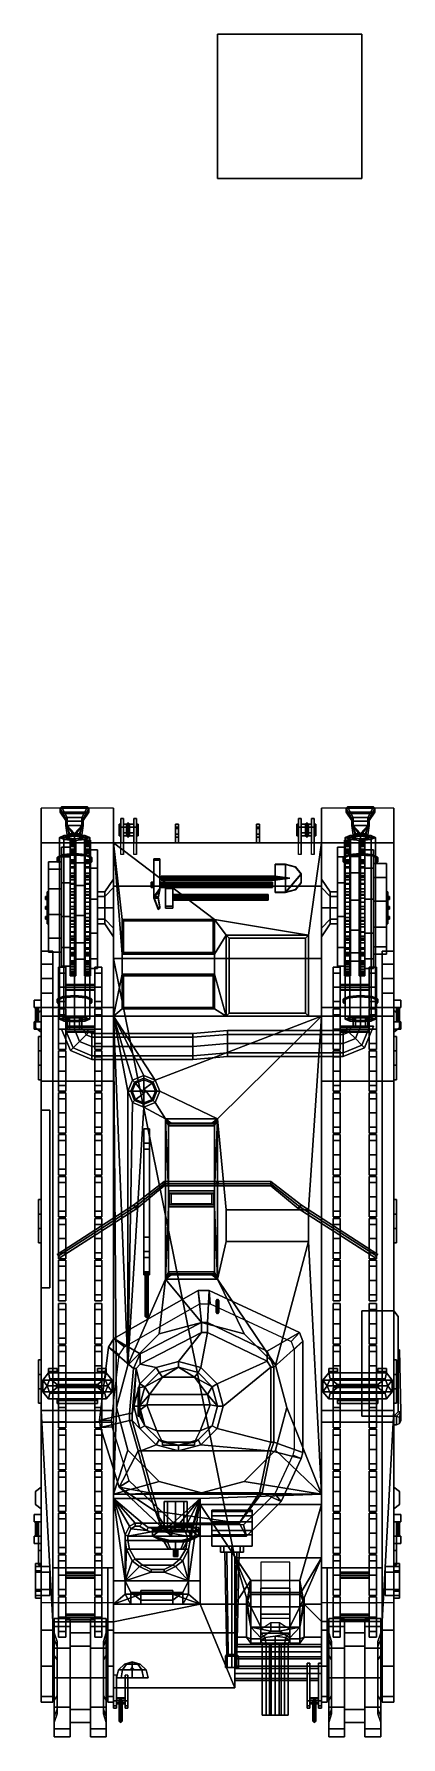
# Model space of a CAD drawing. Header units: millimetres. Extents: x -1.3 to 1.3, y -3 to 8.8.
import ezdxf

# ---------------------------------------------------------------- set-up
doc = ezdxf.new("R2010")
doc.units = ezdxf.units.MM
doc.header["$MEASUREMENT"] = 0
for name, color, linetype in [('fenders', 6, 'Continuous'), ('gun', 1, 'Continuous'), ('internals', 3, 'Continuous'), ('sleeve', 5, 'Continuous'), ('tools', 3, 'Continuous'), ('tracks', 3, 'Continuous'), ('turret', 2, 'Continuous'), ('wheels', 2, 'Continuous')]:
    doc.layers.add(name, color=color, linetype=linetype)

msp = doc.modelspace()

# ---------------------------------------------------------------- linework, layer by layer
for points in [[(1, 8.81, -2.58), (1, 8.81, -3.58), (0, 8.81, -3.58), (0, 8.81, -2.58)], [(1, 8.81, -3.58), (1, 7.81, -3.58), (0, 7.81, -3.58), (0, 8.81, -3.58)], [(0, 8.81, -3.58), (0, 7.81, -3.58), (0, 7.81, -2.58), (0, 8.81, -2.58)], [(0, 8.81, -2.58), (0, 7.81, -2.58), (1, 7.81, -2.58), (1, 8.81, -2.58)], [(1, 7.81, -2.58), (1, 7.81, -3.58), (1, 8.81, -3.58), (1, 8.81, -2.58)], [(0, 7.81, -2.58), (0, 7.81, -3.58), (1, 7.81, -3.58), (1, 7.81, -2.58)], [(-1.09, 3.451, 1.623), (-1.08, 3.46, 1.62), (-1.04, 3.385, 1.557), (-1.05, 3.38, 1.565)], [(-1.09, 3.451, 1.623), (-0.89, 3.451, 1.623), (-0.9, 3.46, 1.62), (-1.08, 3.46, 1.62)], [(-1.09, 3.422, 1.634), (-1.09, 3.451, 1.623), (-1.05, 3.38, 1.565), (-1.05, 3.365, 1.591)], [(-1.09, 3.422, 1.634), (-0.89, 3.422, 1.634), (-0.89, 3.451, 1.623), (-1.09, 3.451, 1.623)], [(-1.08, 3.413, 1.637), (-1.09, 3.422, 1.634), (-1.05, 3.365, 1.591), (-1.04, 3.36, 1.6)], [(-1.08, 3.413, 1.637), (-0.9, 3.413, 1.637), (-0.89, 3.422, 1.634), (-1.09, 3.422, 1.634)], [(-1.08, 3.46, 1.62), (-0.9, 3.46, 1.62), (-0.94, 3.385, 1.557), (-1.04, 3.385, 1.557)], [(-0.9, 3.46, 1.62), (-0.89, 3.451, 1.623), (-0.93, 3.38, 1.565), (-0.94, 3.385, 1.557)], [(-0.89, 3.422, 1.634), (-0.9, 3.413, 1.637), (-0.94, 3.36, 1.6), (-0.93, 3.365, 1.591)], [(-0.89, 3.451, 1.623), (-0.89, 3.422, 1.634), (-0.93, 3.365, 1.591), (-0.93, 3.38, 1.565)], [(0.89, 3.451, 1.623), (1.09, 3.451, 1.623), (1.08, 3.46, 1.62), (0.9, 3.46, 1.62)], [(0.89, 3.451, 1.623), (0.9, 3.46, 1.62), (0.94, 3.385, 1.557), (0.93, 3.38, 1.565)], [(0.89, 3.422, 1.634), (1.09, 3.422, 1.634), (1.09, 3.451, 1.623), (0.89, 3.451, 1.623)], [(0.89, 3.422, 1.634), (0.89, 3.451, 1.623), (0.93, 3.38, 1.565), (0.93, 3.365, 1.591)], [(0.9, 3.413, 1.637), (1.08, 3.413, 1.637), (1.09, 3.422, 1.634), (0.89, 3.422, 1.634)], [(0.9, 3.413, 1.637), (0.89, 3.422, 1.634), (0.93, 3.365, 1.591), (0.94, 3.36, 1.6)], [(0.9, 3.46, 1.62), (1.08, 3.46, 1.62), (1.04, 3.385, 1.557), (0.94, 3.385, 1.557)], [(1.08, 3.46, 1.62), (1.09, 3.451, 1.623), (1.05, 3.38, 1.565), (1.04, 3.385, 1.557)], [(1.09, 3.422, 1.634), (1.08, 3.413, 1.637), (1.04, 3.36, 1.6), (1.05, 3.365, 1.591)], [(1.09, 3.451, 1.623), (1.09, 3.422, 1.634), (1.05, 3.365, 1.591), (1.05, 3.38, 1.565)], [(-0.9, 3.413, 1.637), (-1.08, 3.413, 1.637), (-1.04, 3.36, 1.6), (-0.94, 3.36, 1.6)], [(-1.05, 3.38, 1.565), (-1.04, 3.385, 1.557), (-1.04, 3.33, 1.55), (-1.05, 3.33, 1.56)], [(-1.05, 3.365, 1.591), (-1.05, 3.38, 1.565), (-1.05, 3.33, 1.56), (-1.05, 3.33, 1.59)], [(-1.04, 3.36, 1.6), (-1.05, 3.365, 1.591), (-1.05, 3.33, 1.59), (-1.04, 3.33, 1.6)], [(-1.05, 3.33, 1.59), (-1.05, 3.33, 1.56), (-1.04, 3.266, 1.58)], [(-1.04, 3.33, 1.6), (-1.05, 3.33, 1.59), (-1.04, 3.266, 1.58), (-1.025, 3.273, 1.615)], [(-1.05, 3.33, 1.56), (-1.04, 3.33, 1.55), (-1.025, 3.259, 1.546), (-1.04, 3.266, 1.58)], [(-1.04, 3.385, 1.557), (-0.94, 3.385, 1.557), (-0.94, 3.33, 1.55), (-1.04, 3.33, 1.55)], [(-0.94, 3.36, 1.6), (-1.04, 3.36, 1.6), (-1.04, 3.33, 1.6), (-0.94, 3.33, 1.6)], [(-0.94, 3.33, 1.6), (-1.04, 3.33, 1.6), (-0.99, 3.276, 1.629)], [(-0.99, 3.276, 1.629), (-1.04, 3.33, 1.6), (-1.025, 3.273, 1.615)], [(-1.04, 3.33, 1.55), (-1.04, 3.33, 1.55), (-0.99, 3.257, 1.531), (-1.025, 3.259, 1.546)], [(-1.04, 3.33, 1.55), (-1.04, 3.33, 1.55), (-0.94, 3.33, 1.55), (-0.99, 3.257, 1.531)], [(-0.99, 3.257, 1.531), (-0.99, 3.257, 1.531), (-0.94, 3.33, 1.55), (-0.955, 3.259, 1.546)], [(-0.94, 3.33, 1.6), (-0.99, 3.276, 1.629), (-0.955, 3.273, 1.615)], [(-0.94, 3.33, 1.55), (-0.93, 3.33, 1.56), (-0.94, 3.266, 1.58), (-0.955, 3.259, 1.546)], [(-0.93, 3.33, 1.59), (-0.94, 3.33, 1.6), (-0.955, 3.273, 1.615), (-0.94, 3.266, 1.58)], [(-0.94, 3.385, 1.557), (-0.93, 3.38, 1.565), (-0.93, 3.33, 1.56), (-0.94, 3.33, 1.55)], [(-0.93, 3.365, 1.591), (-0.94, 3.36, 1.6), (-0.94, 3.33, 1.6), (-0.93, 3.33, 1.59)], [(-0.93, 3.33, 1.56), (-0.93, 3.33, 1.59), (-0.94, 3.266, 1.58)], [(-0.93, 3.38, 1.565), (-0.93, 3.365, 1.591), (-0.93, 3.33, 1.59), (-0.93, 3.33, 1.56)], [(-0.67, 3.34, 0.65), (-0.67, 3.32, 0.615), (-0.68, 3.32, 0.615), (-0.68, 3.34, 0.65)], [(-0.67, 3.32, 0.685), (-0.67, 3.34, 0.65), (-0.68, 3.34, 0.65), (-0.68, 3.32, 0.685)], [(-0.68, 3.34, 0.65), (-0.68, 3.26, 0.65), (-0.68, 3.28, 0.685), (-0.68, 3.32, 0.685)], [(-0.68, 3.32, 0.615), (-0.68, 3.28, 0.615), (-0.68, 3.26, 0.65), (-0.68, 3.34, 0.65)], [(-0.67, 3.32, 0.615), (-0.67, 3.28, 0.615), (-0.68, 3.28, 0.615), (-0.68, 3.32, 0.615)], [(-0.67, 3.28, 0.685), (-0.67, 3.32, 0.685), (-0.68, 3.32, 0.685), (-0.68, 3.28, 0.685)], [(-0.65, 3.38, 0.62), (-0.65, 3.32, 0.57), (-0.67, 3.32, 0.57), (-0.67, 3.38, 0.62)], [(-0.67, 3.38, 0.62), (-0.67, 3.32, 0.57), (-0.67, 3.32, 0.73), (-0.67, 3.38, 0.68)], [(-0.67, 3.38, 0.68), (-0.67, 3.32, 0.73), (-0.65, 3.32, 0.73), (-0.65, 3.38, 0.68)], [(-0.65, 3.38, 0.68), (-0.65, 3.38, 0.62), (-0.67, 3.38, 0.62), (-0.67, 3.38, 0.68)], [(-0.67, 3.32, 0.57), (-0.67, 3.21, 0.65), (-0.67, 3.21, 0.73), (-0.67, 3.32, 0.73)], [(-0.65, 3.32, 0.57), (-0.65, 3.13, 0.57), (-0.67, 3.13, 0.57), (-0.67, 3.32, 0.57)], [(-0.67, 3.32, 0.73), (-0.67, 3.21, 0.73), (-0.65, 3.21, 0.73), (-0.65, 3.32, 0.73)], [(-0.65, 3.32, 0.73), (-0.65, 3.32, 0.57), (-0.65, 3.38, 0.62), (-0.65, 3.38, 0.68)], [(-0.58, 3.32, 0.685), (-0.58, 3.34, 0.65), (-0.65, 3.34, 0.65), (-0.65, 3.32, 0.685)], [(-0.58, 3.34, 0.65), (-0.58, 3.32, 0.615), (-0.65, 3.32, 0.615), (-0.65, 3.34, 0.65)], [(-0.65, 3.21, 0.73), (-0.65, 3.21, 0.65), (-0.65, 3.32, 0.57), (-0.65, 3.32, 0.73)], [(-0.65, 3.21, 0.65), (-0.65, 3.21, 0.65), (-0.65, 3.13, 0.57), (-0.65, 3.32, 0.57)], [(-0.58, 3.28, 0.685), (-0.58, 3.32, 0.685), (-0.65, 3.32, 0.685), (-0.65, 3.28, 0.685)], [(-0.58, 3.32, 0.615), (-0.58, 3.28, 0.615), (-0.65, 3.28, 0.615), (-0.65, 3.32, 0.615)], [(-0.62, 3.335, 0.405), (-0.63, 3.328, 0.412), (-0.63, 3.34, 0.44), (-0.62, 3.35, 0.44)], [(-0.63, 3.26, 0.54), (-0.62, 3.25, 0.55), (-0.62, 3.35, 0.55), (-0.63, 3.34, 0.54)], [(-0.62, 3.35, 0.44), (-0.63, 3.34, 0.44), (-0.63, 3.34, 0.54), (-0.62, 3.35, 0.55)], [(-0.63, 3.328, 0.412), (-0.62, 3.321, 0.419), (-0.62, 3.33, 0.44), (-0.63, 3.34, 0.44)], [(-0.62, 3.27, 0.53), (-0.63, 3.26, 0.54), (-0.63, 3.34, 0.54), (-0.62, 3.33, 0.53)], [(-0.63, 3.34, 0.44), (-0.62, 3.33, 0.44), (-0.62, 3.33, 0.53), (-0.63, 3.34, 0.54)], [(-0.62, 3.3, 0.39), (-0.63, 3.3, 0.4), (-0.63, 3.328, 0.412), (-0.62, 3.335, 0.405)], [(-0.63, 3.3, 0.4), (-0.62, 3.3, 0.41), (-0.62, 3.321, 0.419), (-0.63, 3.328, 0.412)], [(-0.63, 3.3, 0.62), (-0.62, 3.31, 0.62), (-0.62, 3.31, 0.49), (-0.63, 3.3, 0.49)], [(-0.61, 3.328, 0.412), (-0.62, 3.335, 0.405), (-0.62, 3.35, 0.44), (-0.61, 3.34, 0.44)], [(-0.62, 3.25, 0.55), (-0.61, 3.26, 0.54), (-0.61, 3.34, 0.54), (-0.62, 3.35, 0.55)], [(-0.61, 3.34, 0.44), (-0.62, 3.35, 0.44), (-0.62, 3.35, 0.55), (-0.61, 3.34, 0.54)], [(-0.62, 3.321, 0.419), (-0.61, 3.328, 0.412), (-0.61, 3.34, 0.44), (-0.62, 3.33, 0.44)], [(-0.61, 3.26, 0.54), (-0.62, 3.27, 0.53), (-0.62, 3.33, 0.53), (-0.61, 3.34, 0.54)], [(-0.62, 3.33, 0.44), (-0.61, 3.34, 0.44), (-0.61, 3.34, 0.54), (-0.62, 3.33, 0.53)], [(-0.61, 3.3, 0.4), (-0.62, 3.3, 0.39), (-0.62, 3.335, 0.405), (-0.61, 3.328, 0.412)], [(-0.62, 3.3, 0.41), (-0.61, 3.3, 0.4), (-0.61, 3.328, 0.412), (-0.62, 3.321, 0.419)], [(-0.62, 3.31, 0.62), (-0.61, 3.3, 0.62), (-0.61, 3.3, 0.49), (-0.62, 3.31, 0.49)], [(-0.58, 3.38, 0.62), (-0.58, 3.32, 0.57), (-0.58, 3.32, 0.73), (-0.58, 3.38, 0.68)], [(-0.56, 3.38, 0.62), (-0.56, 3.32, 0.57), (-0.58, 3.32, 0.57), (-0.58, 3.38, 0.62)], [(-0.56, 3.38, 0.68), (-0.56, 3.38, 0.62), (-0.58, 3.38, 0.62), (-0.58, 3.38, 0.68)], [(-0.58, 3.38, 0.68), (-0.58, 3.32, 0.73), (-0.56, 3.32, 0.73), (-0.56, 3.38, 0.68)], [(-0.58, 3.32, 0.57), (-0.58, 3.21, 0.65), (-0.58, 3.21, 0.73), (-0.58, 3.32, 0.73)], [(-0.56, 3.32, 0.57), (-0.56, 3.13, 0.57), (-0.58, 3.13, 0.57), (-0.58, 3.32, 0.57)], [(-0.58, 3.32, 0.73), (-0.58, 3.21, 0.73), (-0.56, 3.21, 0.73), (-0.56, 3.32, 0.73)], [(-0.56, 3.32, 0.73), (-0.56, 3.32, 0.57), (-0.56, 3.38, 0.62), (-0.56, 3.38, 0.68)], [(-0.56, 3.34, 0.65), (-0.56, 3.32, 0.685), (-0.55, 3.32, 0.685), (-0.55, 3.34, 0.65)], [(-0.56, 3.32, 0.615), (-0.56, 3.34, 0.65), (-0.55, 3.34, 0.65), (-0.55, 3.32, 0.615)], [(-0.56, 3.21, 0.65), (-0.56, 3.21, 0.65), (-0.56, 3.13, 0.57), (-0.56, 3.32, 0.57)], [(-0.56, 3.21, 0.73), (-0.56, 3.21, 0.65), (-0.56, 3.32, 0.57), (-0.56, 3.32, 0.73)], [(-0.56, 3.32, 0.685), (-0.56, 3.28, 0.685), (-0.55, 3.28, 0.685), (-0.55, 3.32, 0.685)], [(-0.56, 3.28, 0.615), (-0.56, 3.32, 0.615), (-0.55, 3.32, 0.615), (-0.55, 3.28, 0.615)], [(-0.55, 3.28, 0.615), (-0.55, 3.32, 0.615), (-0.55, 3.34, 0.65), (-0.55, 3.26, 0.65)], [(-0.55, 3.26, 0.65), (-0.55, 3.34, 0.65), (-0.55, 3.32, 0.685), (-0.55, 3.28, 0.685)], [(-0.29, 3.34, 1.11), (-0.29, 3.32, 1.09), (-0.29, 3.31, 1.12), (-0.29, 3.32, 1.14)], [(-0.27, 3.34, 1.11), (-0.27, 3.32, 1.09), (-0.29, 3.32, 1.09), (-0.29, 3.34, 1.11)], [(-0.27, 3.32, 1.2), (-0.27, 3.34, 1.23), (-0.29, 3.34, 1.23), (-0.29, 3.32, 1.2)], [(-0.29, 3.34, 1.23), (-0.29, 3.34, 1.11), (-0.29, 3.32, 1.14), (-0.29, 3.32, 1.2)], [(-0.27, 3.34, 1.23), (-0.27, 3.34, 1.11), (-0.29, 3.34, 1.11), (-0.29, 3.34, 1.23)], [(-0.29, 3.32, 1.09), (-0.29, 3.25, 1.09), (-0.29, 3.27, 1.12), (-0.29, 3.31, 1.12)], [(-0.27, 3.32, 1.09), (-0.27, 3.25, 1.09), (-0.29, 3.25, 1.09), (-0.29, 3.32, 1.09)], [(-0.29, 3.32, 1.14), (-0.29, 3.31, 1.12), (-0.27, 3.31, 1.12), (-0.27, 3.32, 1.14)], [(-0.29, 3.32, 1.2), (-0.29, 3.32, 1.14), (-0.27, 3.32, 1.14), (-0.27, 3.32, 1.2)], [(-0.29, 3.31, 1.12), (-0.29, 3.27, 1.12), (-0.27, 3.27, 1.12), (-0.27, 3.31, 1.12)], [(-0.27, 3.31, 1.12), (-0.27, 3.32, 1.09), (-0.27, 3.34, 1.11), (-0.27, 3.32, 1.14)], [(-0.27, 3.32, 1.14), (-0.27, 3.34, 1.11), (-0.27, 3.34, 1.23), (-0.27, 3.32, 1.2)], [(-0.27, 3.27, 1.12), (-0.27, 3.25, 1.09), (-0.27, 3.32, 1.09), (-0.27, 3.31, 1.12)], [(0.27, 3.34, 1.11), (0.27, 3.32, 1.09), (0.27, 3.31, 1.12), (0.27, 3.32, 1.14)], [(0.29, 3.34, 1.11), (0.29, 3.32, 1.09), (0.27, 3.32, 1.09), (0.27, 3.34, 1.11)], [(0.27, 3.34, 1.23), (0.27, 3.34, 1.11), (0.27, 3.32, 1.14), (0.27, 3.32, 1.2)], [(0.29, 3.34, 1.23), (0.29, 3.34, 1.11), (0.27, 3.34, 1.11), (0.27, 3.34, 1.23)], [(0.29, 3.32, 1.2), (0.29, 3.34, 1.23), (0.27, 3.34, 1.23), (0.27, 3.32, 1.2)], [(0.27, 3.32, 1.09), (0.27, 3.25, 1.09), (0.27, 3.27, 1.12), (0.27, 3.31, 1.12)], [(0.29, 3.32, 1.09), (0.29, 3.25, 1.09), (0.27, 3.25, 1.09), (0.27, 3.32, 1.09)], [(0.27, 3.32, 1.14), (0.27, 3.31, 1.12), (0.29, 3.31, 1.12), (0.29, 3.32, 1.14)], [(0.27, 3.32, 1.2), (0.27, 3.32, 1.14), (0.29, 3.32, 1.14), (0.29, 3.32, 1.2)], [(0.27, 3.31, 1.12), (0.27, 3.27, 1.12), (0.29, 3.27, 1.12), (0.29, 3.31, 1.12)], [(0.29, 3.31, 1.12), (0.29, 3.32, 1.09), (0.29, 3.34, 1.11), (0.29, 3.32, 1.14)], [(0.29, 3.32, 1.14), (0.29, 3.34, 1.11), (0.29, 3.34, 1.23), (0.29, 3.32, 1.2)], [(0.29, 3.27, 1.12), (0.29, 3.25, 1.09), (0.29, 3.32, 1.09), (0.29, 3.31, 1.12)], [(0.56, 3.32, 0.685), (0.56, 3.34, 0.65), (0.55, 3.34, 0.65), (0.55, 3.32, 0.685)], [(0.56, 3.34, 0.65), (0.56, 3.32, 0.615), (0.55, 3.32, 0.615), (0.55, 3.34, 0.65)], [(0.55, 3.32, 0.615), (0.55, 3.28, 0.615), (0.55, 3.26, 0.65), (0.55, 3.34, 0.65)], [(0.55, 3.34, 0.65), (0.55, 3.26, 0.65), (0.55, 3.28, 0.685), (0.55, 3.32, 0.685)], [(0.56, 3.28, 0.685), (0.56, 3.32, 0.685), (0.55, 3.32, 0.685), (0.55, 3.28, 0.685)], [(0.56, 3.32, 0.615), (0.56, 3.28, 0.615), (0.55, 3.28, 0.615), (0.55, 3.32, 0.615)], [(0.56, 3.38, 0.68), (0.56, 3.32, 0.73), (0.58, 3.32, 0.73), (0.58, 3.38, 0.68)], [(0.58, 3.38, 0.62), (0.58, 3.32, 0.57), (0.56, 3.32, 0.57), (0.56, 3.38, 0.62)], [(0.56, 3.38, 0.62), (0.56, 3.32, 0.57), (0.56, 3.32, 0.73), (0.56, 3.38, 0.68)], [(0.58, 3.38, 0.68), (0.58, 3.38, 0.62), (0.56, 3.38, 0.62), (0.56, 3.38, 0.68)], [(0.56, 3.32, 0.57), (0.56, 3.21, 0.65), (0.56, 3.21, 0.73), (0.56, 3.32, 0.73)], [(0.58, 3.32, 0.57), (0.58, 3.13, 0.57), (0.56, 3.13, 0.57), (0.56, 3.32, 0.57)], [(0.56, 3.32, 0.73), (0.56, 3.21, 0.73), (0.58, 3.21, 0.73), (0.58, 3.32, 0.73)], [(0.58, 3.32, 0.73), (0.58, 3.32, 0.57), (0.58, 3.38, 0.62), (0.58, 3.38, 0.68)], [(0.65, 3.32, 0.685), (0.65, 3.34, 0.65), (0.58, 3.34, 0.65), (0.58, 3.32, 0.685)], [(0.65, 3.34, 0.65), (0.65, 3.32, 0.615), (0.58, 3.32, 0.615), (0.58, 3.34, 0.65)], [(0.58, 3.21, 0.73), (0.58, 3.21, 0.65), (0.58, 3.32, 0.57), (0.58, 3.32, 0.73)], [(0.65, 3.28, 0.685), (0.65, 3.32, 0.685), (0.58, 3.32, 0.685), (0.58, 3.28, 0.685)], [(0.65, 3.32, 0.615), (0.65, 3.28, 0.615), (0.58, 3.28, 0.615), (0.58, 3.32, 0.615)], [(0.58, 3.21, 0.65), (0.58, 3.21, 0.65), (0.58, 3.13, 0.57), (0.58, 3.32, 0.57)], [(0.62, 3.335, 0.405), (0.61, 3.328, 0.412), (0.61, 3.34, 0.44), (0.62, 3.35, 0.44)], [(0.61, 3.26, 0.54), (0.62, 3.25, 0.55), (0.62, 3.35, 0.55), (0.61, 3.34, 0.54)], [(0.62, 3.35, 0.44), (0.61, 3.34, 0.44), (0.61, 3.34, 0.54), (0.62, 3.35, 0.55)], [(0.61, 3.328, 0.412), (0.62, 3.321, 0.419), (0.62, 3.33, 0.44), (0.61, 3.34, 0.44)], [(0.62, 3.27, 0.53), (0.61, 3.26, 0.54), (0.61, 3.34, 0.54), (0.62, 3.33, 0.53)], [(0.61, 3.34, 0.44), (0.62, 3.33, 0.44), (0.62, 3.33, 0.53), (0.61, 3.34, 0.54)], [(0.62, 3.3, 0.39), (0.61, 3.3, 0.4), (0.61, 3.328, 0.412), (0.62, 3.335, 0.405)], [(0.61, 3.3, 0.4), (0.62, 3.3, 0.41), (0.62, 3.321, 0.419), (0.61, 3.328, 0.412)], [(0.61, 3.3, 0.62), (0.62, 3.31, 0.62), (0.62, 3.31, 0.49), (0.61, 3.3, 0.49)], [(0.63, 3.328, 0.412), (0.62, 3.335, 0.405), (0.62, 3.35, 0.44), (0.63, 3.34, 0.44)], [(0.62, 3.25, 0.55), (0.63, 3.26, 0.54), (0.63, 3.34, 0.54), (0.62, 3.35, 0.55)], [(0.63, 3.34, 0.44), (0.62, 3.35, 0.44), (0.62, 3.35, 0.55), (0.63, 3.34, 0.54)], [(0.62, 3.321, 0.419), (0.63, 3.328, 0.412), (0.63, 3.34, 0.44), (0.62, 3.33, 0.44)], [(0.63, 3.26, 0.54), (0.62, 3.27, 0.53), (0.62, 3.33, 0.53), (0.63, 3.34, 0.54)], [(0.62, 3.33, 0.44), (0.63, 3.34, 0.44), (0.63, 3.34, 0.54), (0.62, 3.33, 0.53)], [(0.63, 3.3, 0.4), (0.62, 3.3, 0.39), (0.62, 3.335, 0.405), (0.63, 3.328, 0.412)], [(0.62, 3.3, 0.41), (0.63, 3.3, 0.4), (0.63, 3.328, 0.412), (0.62, 3.321, 0.419)], [(0.62, 3.31, 0.62), (0.63, 3.3, 0.62), (0.63, 3.3, 0.49), (0.62, 3.31, 0.49)], [(0.65, 3.38, 0.68), (0.65, 3.32, 0.73), (0.67, 3.32, 0.73), (0.67, 3.38, 0.68)], [(0.67, 3.38, 0.68), (0.67, 3.38, 0.62), (0.65, 3.38, 0.62), (0.65, 3.38, 0.68)], [(0.65, 3.38, 0.62), (0.65, 3.32, 0.57), (0.65, 3.32, 0.73), (0.65, 3.38, 0.68)], [(0.67, 3.38, 0.62), (0.67, 3.32, 0.57), (0.65, 3.32, 0.57), (0.65, 3.38, 0.62)], [(0.65, 3.32, 0.57), (0.65, 3.21, 0.65), (0.65, 3.21, 0.73), (0.65, 3.32, 0.73)], [(0.67, 3.32, 0.57), (0.67, 3.13, 0.57), (0.65, 3.13, 0.57), (0.65, 3.32, 0.57)], [(0.65, 3.32, 0.73), (0.65, 3.21, 0.73), (0.67, 3.21, 0.73), (0.67, 3.32, 0.73)], [(0.67, 3.32, 0.73), (0.67, 3.32, 0.57), (0.67, 3.38, 0.62), (0.67, 3.38, 0.68)], [(0.67, 3.32, 0.615), (0.67, 3.34, 0.65), (0.68, 3.34, 0.65), (0.68, 3.32, 0.615)], [(0.67, 3.34, 0.65), (0.67, 3.32, 0.685), (0.68, 3.32, 0.685), (0.68, 3.34, 0.65)], [(0.67, 3.21, 0.73), (0.67, 3.21, 0.65), (0.67, 3.32, 0.57), (0.67, 3.32, 0.73)], [(0.67, 3.28, 0.615), (0.67, 3.32, 0.615), (0.68, 3.32, 0.615), (0.68, 3.28, 0.615)], [(0.67, 3.32, 0.685), (0.67, 3.28, 0.685), (0.68, 3.28, 0.685), (0.68, 3.32, 0.685)], [(0.67, 3.21, 0.65), (0.67, 3.21, 0.65), (0.67, 3.13, 0.57), (0.67, 3.32, 0.57)], [(0.68, 3.26, 0.65), (0.68, 3.34, 0.65), (0.68, 3.32, 0.685), (0.68, 3.28, 0.685)], [(0.68, 3.28, 0.615), (0.68, 3.32, 0.615), (0.68, 3.34, 0.65), (0.68, 3.26, 0.65)], [(1.08, 3.413, 1.637), (0.9, 3.413, 1.637), (0.94, 3.36, 1.6), (1.04, 3.36, 1.6)], [(0.93, 3.38, 1.565), (0.94, 3.385, 1.557), (0.94, 3.33, 1.55), (0.93, 3.33, 1.56)], [(0.93, 3.365, 1.591), (0.93, 3.38, 1.565), (0.93, 3.33, 1.56), (0.93, 3.33, 1.59)], [(0.94, 3.36, 1.6), (0.93, 3.365, 1.591), (0.93, 3.33, 1.59), (0.94, 3.33, 1.6)], [(0.93, 3.33, 1.56), (0.94, 3.33, 1.55), (0.955, 3.259, 1.546), (0.94, 3.266, 1.58)], [(0.94, 3.33, 1.6), (0.93, 3.33, 1.59), (0.94, 3.266, 1.58), (0.955, 3.273, 1.615)], [(0.93, 3.33, 1.59), (0.93, 3.33, 1.56), (0.94, 3.266, 1.58)], [(0.94, 3.385, 1.557), (1.04, 3.385, 1.557), (1.04, 3.33, 1.55), (0.94, 3.33, 1.55)], [(1.04, 3.36, 1.6), (0.94, 3.36, 1.6), (0.94, 3.33, 1.6), (1.04, 3.33, 1.6)], [(0.94, 3.33, 1.55), (0.94, 3.33, 1.55), (1.04, 3.33, 1.55), (0.99, 3.257, 1.531)], [(0.94, 3.33, 1.55), (0.94, 3.33, 1.55), (0.99, 3.257, 1.531), (0.955, 3.259, 1.546)], [(0.99, 3.276, 1.629), (0.94, 3.33, 1.6), (0.955, 3.273, 1.615)], [(1.04, 3.33, 1.6), (0.94, 3.33, 1.6), (0.99, 3.276, 1.629)], [(1.04, 3.33, 1.6), (0.99, 3.276, 1.629), (1.025, 3.273, 1.615)], [(0.99, 3.257, 1.531), (0.99, 3.257, 1.531), (1.04, 3.33, 1.55), (1.025, 3.259, 1.546)], [(1.05, 3.33, 1.59), (1.04, 3.33, 1.6), (1.025, 3.273, 1.615), (1.04, 3.266, 1.58)], [(1.04, 3.33, 1.55), (1.05, 3.33, 1.56), (1.04, 3.266, 1.58), (1.025, 3.259, 1.546)], [(1.04, 3.385, 1.557), (1.05, 3.38, 1.565), (1.05, 3.33, 1.56), (1.04, 3.33, 1.55)], [(1.05, 3.365, 1.591), (1.04, 3.36, 1.6), (1.04, 3.33, 1.6), (1.05, 3.33, 1.59)], [(1.05, 3.33, 1.56), (1.05, 3.33, 1.59), (1.04, 3.266, 1.58)], [(1.05, 3.38, 1.565), (1.05, 3.365, 1.591), (1.05, 3.33, 1.59), (1.05, 3.33, 1.56)], [(-1.064, 3.261, 1.657), (-1.095, 3.247, 1.584), (-1.095, 1.99, 1.826), (-1.064, 2.004, 1.899)], [(-1.025, 3.253, 1.619), (-1.04, 3.247, 1.584), (-1.095, 3.247, 1.584), (-1.064, 3.261, 1.657)], [(-1.095, 3.247, 1.584), (-1.064, 3.233, 1.511), (-1.064, 1.976, 1.753), (-1.095, 1.99, 1.826)], [(-1.04, 3.247, 1.584), (-1.025, 3.24, 1.549), (-1.064, 3.233, 1.511), (-1.095, 3.247, 1.584)], [(-0.99, 3.266, 1.687), (-1.064, 3.261, 1.657), (-1.064, 2.004, 1.899), (-0.99, 2.009, 1.929)], [(-0.99, 3.256, 1.633), (-1.025, 3.253, 1.619), (-1.064, 3.261, 1.657), (-0.99, 3.266, 1.687)], [(-1.025, 3.24, 1.549), (-0.99, 3.237, 1.535), (-0.99, 3.227, 1.481), (-1.064, 3.233, 1.511)], [(-1.064, 3.233, 1.511), (-0.99, 3.227, 1.481), (-0.99, 1.97, 1.723), (-1.064, 1.976, 1.753)], [(-1.025, 3.273, 1.615), (-1.04, 3.266, 1.58), (-1.04, 3.247, 1.584), (-1.025, 3.253, 1.619)], [(-1.04, 3.266, 1.58), (-1.025, 3.259, 1.546), (-1.025, 3.24, 1.549), (-1.04, 3.247, 1.584)], [(-0.99, 3.276, 1.629), (-1.025, 3.273, 1.615), (-1.025, 3.253, 1.619), (-0.99, 3.256, 1.633)], [(-1.025, 3.259, 1.546), (-0.99, 3.257, 1.531), (-0.99, 3.237, 1.535), (-1.025, 3.24, 1.549)], [(-0.955, 3.273, 1.615), (-0.99, 3.276, 1.629), (-0.99, 3.256, 1.633), (-0.955, 3.253, 1.619)], [(-0.916, 3.261, 1.657), (-0.99, 3.266, 1.687), (-0.99, 2.009, 1.929), (-0.916, 2.004, 1.899)], [(-0.955, 3.253, 1.619), (-0.99, 3.256, 1.633), (-0.99, 3.266, 1.687), (-0.916, 3.261, 1.657)], [(-0.99, 3.257, 1.531), (-0.955, 3.259, 1.546), (-0.955, 3.24, 1.549), (-0.99, 3.237, 1.535)], [(-0.99, 3.237, 1.535), (-0.955, 3.24, 1.549), (-0.916, 3.233, 1.511), (-0.99, 3.227, 1.481)], [(-0.99, 3.227, 1.481), (-0.916, 3.233, 1.511), (-0.916, 1.976, 1.753), (-0.99, 1.97, 1.723)], [(-0.94, 3.266, 1.58), (-0.955, 3.273, 1.615), (-0.955, 3.253, 1.619), (-0.94, 3.247, 1.584)], [(-0.955, 3.259, 1.546), (-0.94, 3.266, 1.58), (-0.94, 3.247, 1.584), (-0.955, 3.24, 1.549)], [(-0.94, 3.247, 1.584), (-0.955, 3.253, 1.619), (-0.916, 3.261, 1.657), (-0.885, 3.247, 1.584)], [(-0.955, 3.24, 1.549), (-0.94, 3.247, 1.584), (-0.885, 3.247, 1.584), (-0.916, 3.233, 1.511)], [(-0.885, 3.247, 1.584), (-0.916, 3.261, 1.657), (-0.916, 2.004, 1.899), (-0.885, 1.99, 1.826)], [(-0.916, 3.233, 1.511), (-0.885, 3.247, 1.584), (-0.885, 1.99, 1.826), (-0.916, 1.976, 1.753)], [(0.63, 2.57, 1.574), (0.72, 3.21, 1.43), (-0.72, 3.21, 1.43), (-0.02, 2.68, 1.549)], [(0.72, 3.21, 1.43), (0.72, 3.21, 0.65), (-0.72, 3.21, 0.65), (-0.72, 3.21, 1.43)], [(0.72, 3.21, 0.65), (0.72, 2.91, 0.35), (-0.72, 2.91, 0.35), (-0.72, 3.21, 0.65)], [(-0.72, 3.21, 1.43), (-0.72, 3.21, 0.65), (-0.72, 2.91, 0.35), (-0.72, 2.41, 0.3)], [(-0.72, 2.07, 1.31), (-0.72, 3.21, 1.43), (-0.72, 2.41, 0.3), (-0.72, 2.07, 0.398)], [(-0.72, 2.01, 1.7), (-0.72, 3.21, 1.43), (-0.72, 2.07, 1.31), (-0.72, 1.56, 1.43)], [(-0.02, 2.68, 1.549), (-0.72, 3.21, 1.43), (-0.72, 3.21, 1.43), (-0.66, 2.68, 1.549)], [(-0.72, 3.21, 1.43), (-0.72, 3.21, 1.43), (-0.66, 2.44, 1.603), (-0.66, 2.68, 1.549)], [(-0.72, 3.21, 1.43), (-0.72, 2.01, 1.7), (-0.66, 2.3, 1.635), (-0.66, 2.44, 1.603)], [(-0.67, 3.26, 0.65), (-0.67, 3.28, 0.685), (-0.68, 3.28, 0.685), (-0.68, 3.26, 0.65)], [(-0.67, 3.28, 0.615), (-0.67, 3.26, 0.65), (-0.68, 3.26, 0.65), (-0.68, 3.28, 0.615)], [(-0.58, 3.26, 0.65), (-0.58, 3.28, 0.685), (-0.65, 3.28, 0.685), (-0.65, 3.26, 0.65)], [(-0.58, 3.28, 0.615), (-0.58, 3.26, 0.65), (-0.65, 3.26, 0.65), (-0.65, 3.28, 0.615)], [(-0.62, 3.29, 0.62), (-0.63, 3.3, 0.62), (-0.63, 3.3, 0.49), (-0.62, 3.29, 0.49)], [(-0.63, 3.272, 0.412), (-0.62, 3.279, 0.419), (-0.62, 3.3, 0.41), (-0.63, 3.3, 0.4)], [(-0.62, 3.265, 0.405), (-0.63, 3.272, 0.412), (-0.63, 3.3, 0.4), (-0.62, 3.3, 0.39)], [(-0.63, 3.26, 0.44), (-0.62, 3.27, 0.44), (-0.62, 3.279, 0.419), (-0.63, 3.272, 0.412)], [(-0.62, 3.25, 0.44), (-0.63, 3.26, 0.44), (-0.63, 3.272, 0.412), (-0.62, 3.265, 0.405)], [(-0.62, 3.27, 0.44), (-0.63, 3.26, 0.44), (-0.63, 3.26, 0.54), (-0.62, 3.27, 0.53)], [(-0.63, 3.26, 0.44), (-0.62, 3.25, 0.44), (-0.62, 3.25, 0.55), (-0.63, 3.26, 0.54)], [(-0.61, 3.3, 0.62), (-0.62, 3.29, 0.62), (-0.62, 3.29, 0.49), (-0.61, 3.3, 0.49)], [(-0.62, 3.279, 0.419), (-0.61, 3.272, 0.412), (-0.61, 3.3, 0.4), (-0.62, 3.3, 0.41)], [(-0.61, 3.272, 0.412), (-0.62, 3.265, 0.405), (-0.62, 3.3, 0.39), (-0.61, 3.3, 0.4)], [(-0.62, 3.27, 0.44), (-0.61, 3.26, 0.44), (-0.61, 3.272, 0.412), (-0.62, 3.279, 0.419)], [(-0.61, 3.26, 0.44), (-0.62, 3.25, 0.44), (-0.62, 3.265, 0.405), (-0.61, 3.272, 0.412)], [(-0.61, 3.26, 0.44), (-0.62, 3.27, 0.44), (-0.62, 3.27, 0.53), (-0.61, 3.26, 0.54)], [(-0.62, 3.25, 0.44), (-0.61, 3.26, 0.44), (-0.61, 3.26, 0.54), (-0.62, 3.25, 0.55)], [(-0.56, 3.28, 0.685), (-0.56, 3.26, 0.65), (-0.55, 3.26, 0.65), (-0.55, 3.28, 0.685)], [(-0.56, 3.26, 0.65), (-0.56, 3.28, 0.615), (-0.55, 3.28, 0.615), (-0.55, 3.26, 0.65)], [(-0.29, 3.25, 1.09), (-0.29, 3.25, 1.09), (-0.29, 3.25, 1.15), (-0.29, 3.27, 1.12)], [(-0.29, 3.27, 1.12), (-0.29, 3.25, 1.15), (-0.27, 3.25, 1.15), (-0.27, 3.27, 1.12)], [(-0.29, 3.25, 1.09), (-0.29, 3.21, 1.12), (-0.29, 3.21, 1.25), (-0.29, 3.25, 1.21)], [(-0.29, 3.25, 1.21), (-0.29, 3.21, 1.25), (-0.27, 3.21, 1.25), (-0.27, 3.25, 1.21)], [(-0.27, 3.25, 1.21), (-0.27, 3.25, 1.15), (-0.29, 3.25, 1.15), (-0.29, 3.25, 1.21)], [(-0.27, 3.25, 1.09), (-0.27, 3.21, 1.12), (-0.29, 3.21, 1.12), (-0.29, 3.25, 1.09)], [(-0.27, 3.25, 1.15), (-0.27, 3.25, 1.09), (-0.27, 3.25, 1.09), (-0.27, 3.27, 1.12)], [(-0.27, 3.21, 1.25), (-0.27, 3.21, 1.12), (-0.27, 3.25, 1.09), (-0.27, 3.25, 1.21)], [(0.27, 3.27, 1.12), (0.27, 3.25, 1.15), (0.29, 3.25, 1.15), (0.29, 3.27, 1.12)], [(0.27, 3.25, 1.09), (0.27, 3.25, 1.09), (0.27, 3.25, 1.15), (0.27, 3.27, 1.12)], [(0.27, 3.25, 1.21), (0.27, 3.21, 1.25), (0.29, 3.21, 1.25), (0.29, 3.25, 1.21)], [(0.27, 3.25, 1.09), (0.27, 3.21, 1.12), (0.27, 3.21, 1.25), (0.27, 3.25, 1.21)], [(0.29, 3.25, 1.09), (0.29, 3.21, 1.12), (0.27, 3.21, 1.12), (0.27, 3.25, 1.09)], [(0.29, 3.25, 1.21), (0.29, 3.25, 1.15), (0.27, 3.25, 1.15), (0.27, 3.25, 1.21)], [(0.29, 3.25, 1.15), (0.29, 3.25, 1.09), (0.29, 3.25, 1.09), (0.29, 3.27, 1.12)], [(0.29, 3.21, 1.25), (0.29, 3.21, 1.12), (0.29, 3.25, 1.09), (0.29, 3.25, 1.21)], [(0.56, 3.26, 0.65), (0.56, 3.28, 0.685), (0.55, 3.28, 0.685), (0.55, 3.26, 0.65)], [(0.56, 3.28, 0.615), (0.56, 3.26, 0.65), (0.55, 3.26, 0.65), (0.55, 3.28, 0.615)], [(0.65, 3.26, 0.65), (0.65, 3.28, 0.685), (0.58, 3.28, 0.685), (0.58, 3.26, 0.65)], [(0.65, 3.28, 0.615), (0.65, 3.26, 0.65), (0.58, 3.26, 0.65), (0.58, 3.28, 0.615)], [(0.61, 3.272, 0.412), (0.62, 3.279, 0.419), (0.62, 3.3, 0.41), (0.61, 3.3, 0.4)], [(0.62, 3.265, 0.405), (0.61, 3.272, 0.412), (0.61, 3.3, 0.4), (0.62, 3.3, 0.39)], [(0.62, 3.29, 0.62), (0.61, 3.3, 0.62), (0.61, 3.3, 0.49), (0.62, 3.29, 0.49)], [(0.61, 3.26, 0.44), (0.62, 3.27, 0.44), (0.62, 3.279, 0.419), (0.61, 3.272, 0.412)], [(0.62, 3.25, 0.44), (0.61, 3.26, 0.44), (0.61, 3.272, 0.412), (0.62, 3.265, 0.405)], [(0.62, 3.27, 0.44), (0.61, 3.26, 0.44), (0.61, 3.26, 0.54), (0.62, 3.27, 0.53)], [(0.61, 3.26, 0.44), (0.62, 3.25, 0.44), (0.62, 3.25, 0.55), (0.61, 3.26, 0.54)], [(0.62, 3.279, 0.419), (0.63, 3.272, 0.412), (0.63, 3.3, 0.4), (0.62, 3.3, 0.41)], [(0.63, 3.272, 0.412), (0.62, 3.265, 0.405), (0.62, 3.3, 0.39), (0.63, 3.3, 0.4)], [(0.63, 3.3, 0.62), (0.62, 3.29, 0.62), (0.62, 3.29, 0.49), (0.63, 3.3, 0.49)], [(0.62, 3.27, 0.44), (0.63, 3.26, 0.44), (0.63, 3.272, 0.412), (0.62, 3.279, 0.419)], [(0.63, 3.26, 0.44), (0.62, 3.25, 0.44), (0.62, 3.265, 0.405), (0.63, 3.272, 0.412)], [(0.63, 3.26, 0.44), (0.62, 3.27, 0.44), (0.62, 3.27, 0.53), (0.63, 3.26, 0.54)], [(0.62, 3.25, 0.44), (0.63, 3.26, 0.44), (0.63, 3.26, 0.54), (0.62, 3.25, 0.55)], [(0.63, 2.01, 1.7), (0.72, 2.01, 1.7), (0.72, 3.21, 1.43), (0.63, 2.57, 1.574)], [(0.67, 3.26, 0.65), (0.67, 3.28, 0.615), (0.68, 3.28, 0.615), (0.68, 3.26, 0.65)], [(0.67, 3.28, 0.685), (0.67, 3.26, 0.65), (0.68, 3.26, 0.65), (0.68, 3.28, 0.685)], [(0.72, 2.41, 0.3), (0.72, 2.91, 0.35), (0.72, 3.21, 0.65), (0.72, 3.21, 1.43)], [(0.72, 2.07, 1.31), (0.72, 2.07, 0.398), (0.72, 2.41, 0.3), (0.72, 3.21, 1.43)], [(0.72, 1.56, 1.43), (0.72, 2.07, 1.31), (0.72, 3.21, 1.43), (0.72, 2.01, 1.7)], [(0.916, 3.261, 1.657), (0.885, 3.247, 1.584), (0.885, 1.99, 1.826), (0.916, 2.004, 1.899)], [(0.955, 3.253, 1.619), (0.94, 3.247, 1.584), (0.885, 3.247, 1.584), (0.916, 3.261, 1.657)], [(0.885, 3.247, 1.584), (0.916, 3.233, 1.511), (0.916, 1.976, 1.753), (0.885, 1.99, 1.826)], [(0.94, 3.247, 1.584), (0.955, 3.24, 1.549), (0.916, 3.233, 1.511), (0.885, 3.247, 1.584)], [(0.99, 3.266, 1.687), (0.916, 3.261, 1.657), (0.916, 2.004, 1.899), (0.99, 2.009, 1.929)], [(0.99, 3.256, 1.633), (0.955, 3.253, 1.619), (0.916, 3.261, 1.657), (0.99, 3.266, 1.687)], [(0.955, 3.24, 1.549), (0.99, 3.237, 1.535), (0.99, 3.227, 1.481), (0.916, 3.233, 1.511)], [(0.916, 3.233, 1.511), (0.99, 3.227, 1.481), (0.99, 1.97, 1.723), (0.916, 1.976, 1.753)], [(0.955, 3.273, 1.615), (0.94, 3.266, 1.58), (0.94, 3.247, 1.584), (0.955, 3.253, 1.619)], [(0.94, 3.266, 1.58), (0.955, 3.259, 1.546), (0.955, 3.24, 1.549), (0.94, 3.247, 1.584)], [(0.99, 3.276, 1.629), (0.955, 3.273, 1.615), (0.955, 3.253, 1.619), (0.99, 3.256, 1.633)], [(0.955, 3.259, 1.546), (0.99, 3.257, 1.531), (0.99, 3.237, 1.535), (0.955, 3.24, 1.549)], [(1.025, 3.273, 1.615), (0.99, 3.276, 1.629), (0.99, 3.256, 1.633), (1.025, 3.253, 1.619)], [(1.064, 3.261, 1.657), (0.99, 3.266, 1.687), (0.99, 2.009, 1.929), (1.064, 2.004, 1.899)], [(1.025, 3.253, 1.619), (0.99, 3.256, 1.633), (0.99, 3.266, 1.687), (1.064, 3.261, 1.657)], [(0.99, 3.257, 1.531), (1.025, 3.259, 1.546), (1.025, 3.24, 1.549), (0.99, 3.237, 1.535)], [(0.99, 3.237, 1.535), (1.025, 3.24, 1.549), (1.064, 3.233, 1.511), (0.99, 3.227, 1.481)], [(0.99, 3.227, 1.481), (1.064, 3.233, 1.511), (1.064, 1.976, 1.753), (0.99, 1.97, 1.723)], [(1.04, 3.266, 1.58), (1.025, 3.273, 1.615), (1.025, 3.253, 1.619), (1.04, 3.247, 1.584)], [(1.025, 3.259, 1.546), (1.04, 3.266, 1.58), (1.04, 3.247, 1.584), (1.025, 3.24, 1.549)], [(1.04, 3.247, 1.584), (1.025, 3.253, 1.619), (1.064, 3.261, 1.657), (1.095, 3.247, 1.584)], [(1.025, 3.24, 1.549), (1.04, 3.247, 1.584), (1.095, 3.247, 1.584), (1.064, 3.233, 1.511)], [(1.095, 3.247, 1.584), (1.064, 3.261, 1.657), (1.064, 2.004, 1.899), (1.095, 1.99, 1.826)], [(1.064, 3.233, 1.511), (1.095, 3.247, 1.584), (1.095, 1.99, 1.826), (1.064, 1.976, 1.753)], [(-1.105, 3.114, 1.61), (-1.11, 3.109, 1.611), (-1.075, 3.125, 1.694), (-1.071, 3.129, 1.69)], [(-1.11, 3.109, 1.611), (-1.105, 3.104, 1.612), (-1.071, 3.12, 1.691), (-1.075, 3.125, 1.694)], [(-1.105, 3.085, 1.458), (-1.11, 3.08, 1.459), (-1.11, 3.109, 1.611), (-1.105, 3.114, 1.61)], [(-1.11, 3.08, 1.459), (-1.105, 3.075, 1.46), (-1.105, 3.104, 1.612), (-1.11, 3.109, 1.611)], [(-1.1, 3.109, 1.611), (-1.105, 3.114, 1.61), (-1.071, 3.129, 1.69), (-1.068, 3.124, 1.687)], [(-1.105, 3.104, 1.612), (-1.1, 3.109, 1.611), (-1.068, 3.124, 1.687), (-1.071, 3.12, 1.691)], [(-1.1, 3.08, 1.459), (-1.105, 3.085, 1.458), (-1.105, 3.114, 1.61), (-1.1, 3.109, 1.611)], [(-1.105, 3.075, 1.46), (-1.1, 3.08, 1.459), (-1.1, 3.109, 1.611), (-1.105, 3.104, 1.612)], [(-1.071, 3.129, 1.69), (-1.075, 3.125, 1.694), (-0.99, 3.132, 1.728), (-0.99, 3.136, 1.723)], [(-1.075, 3.125, 1.694), (-1.071, 3.12, 1.691), (-0.99, 3.126, 1.725), (-0.99, 3.132, 1.728)], [(-1.068, 3.124, 1.687), (-1.071, 3.129, 1.69), (-0.99, 3.136, 1.723), (-0.99, 3.13, 1.719)], [(-1.071, 3.12, 1.691), (-1.068, 3.124, 1.687), (-0.99, 3.13, 1.719), (-0.99, 3.126, 1.725)], [(-0.99, 3.136, 1.723), (-0.99, 3.132, 1.728), (-0.905, 3.125, 1.694), (-0.909, 3.129, 1.69)], [(-0.99, 3.13, 1.719), (-0.99, 3.136, 1.723), (-0.909, 3.129, 1.69), (-0.912, 3.124, 1.687)], [(-0.99, 3.132, 1.728), (-0.99, 3.126, 1.725), (-0.909, 3.12, 1.691), (-0.905, 3.125, 1.694)], [(-0.99, 3.126, 1.725), (-0.99, 3.13, 1.719), (-0.912, 3.124, 1.687), (-0.909, 3.12, 1.691)], [(-0.912, 3.124, 1.687), (-0.909, 3.129, 1.69), (-0.875, 3.114, 1.61), (-0.88, 3.109, 1.611)], [(-0.909, 3.12, 1.691), (-0.912, 3.124, 1.687), (-0.88, 3.109, 1.611), (-0.875, 3.104, 1.612)], [(-0.909, 3.129, 1.69), (-0.905, 3.125, 1.694), (-0.87, 3.109, 1.611), (-0.875, 3.114, 1.61)], [(-0.905, 3.125, 1.694), (-0.909, 3.12, 1.691), (-0.875, 3.104, 1.612), (-0.87, 3.109, 1.611)], [(-0.875, 3.085, 1.458), (-0.88, 3.08, 1.459), (-0.88, 3.109, 1.611), (-0.875, 3.114, 1.61)], [(-0.88, 3.08, 1.459), (-0.875, 3.075, 1.46), (-0.875, 3.104, 1.612), (-0.88, 3.109, 1.611)], [(-0.87, 3.08, 1.459), (-0.875, 3.085, 1.458), (-0.875, 3.114, 1.61), (-0.87, 3.109, 1.611)], [(-0.875, 3.075, 1.46), (-0.87, 3.08, 1.459), (-0.87, 3.109, 1.611), (-0.875, 3.104, 1.612)], [(0.875, 3.114, 1.61), (0.87, 3.109, 1.611), (0.905, 3.125, 1.694), (0.909, 3.129, 1.69)], [(0.87, 3.109, 1.611), (0.875, 3.104, 1.612), (0.909, 3.12, 1.691), (0.905, 3.125, 1.694)], [(0.875, 3.085, 1.458), (0.87, 3.08, 1.459), (0.87, 3.109, 1.611), (0.875, 3.114, 1.61)], [(0.87, 3.08, 1.459), (0.875, 3.075, 1.46), (0.875, 3.104, 1.612), (0.87, 3.109, 1.611)], [(0.88, 3.109, 1.611), (0.875, 3.114, 1.61), (0.909, 3.129, 1.69), (0.912, 3.124, 1.687)], [(0.875, 3.104, 1.612), (0.88, 3.109, 1.611), (0.912, 3.124, 1.687), (0.909, 3.12, 1.691)], [(0.88, 3.08, 1.459), (0.875, 3.085, 1.458), (0.875, 3.114, 1.61), (0.88, 3.109, 1.611)], [(0.875, 3.075, 1.46), (0.88, 3.08, 1.459), (0.88, 3.109, 1.611), (0.875, 3.104, 1.612)], [(0.909, 3.129, 1.69), (0.905, 3.125, 1.694), (0.99, 3.132, 1.728), (0.99, 3.136, 1.723)], [(0.905, 3.125, 1.694), (0.909, 3.12, 1.691), (0.99, 3.126, 1.725), (0.99, 3.132, 1.728)], [(0.912, 3.124, 1.687), (0.909, 3.129, 1.69), (0.99, 3.136, 1.723), (0.99, 3.13, 1.719)], [(0.909, 3.12, 1.691), (0.912, 3.124, 1.687), (0.99, 3.13, 1.719), (0.99, 3.126, 1.725)], [(0.99, 3.136, 1.723), (0.99, 3.132, 1.728), (1.075, 3.125, 1.694), (1.071, 3.129, 1.69)], [(0.99, 3.13, 1.719), (0.99, 3.136, 1.723), (1.071, 3.129, 1.69), (1.068, 3.124, 1.687)], [(0.99, 3.132, 1.728), (0.99, 3.126, 1.725), (1.071, 3.12, 1.691), (1.075, 3.125, 1.694)], [(0.99, 3.126, 1.725), (0.99, 3.13, 1.719), (1.068, 3.124, 1.687), (1.071, 3.12, 1.691)], [(1.068, 3.124, 1.687), (1.071, 3.129, 1.69), (1.105, 3.114, 1.61), (1.1, 3.109, 1.611)], [(1.071, 3.12, 1.691), (1.068, 3.124, 1.687), (1.1, 3.109, 1.611), (1.105, 3.104, 1.612)], [(1.071, 3.129, 1.69), (1.075, 3.125, 1.694), (1.11, 3.109, 1.611), (1.105, 3.114, 1.61)], [(1.075, 3.125, 1.694), (1.071, 3.12, 1.691), (1.105, 3.104, 1.612), (1.11, 3.109, 1.611)], [(1.105, 3.085, 1.458), (1.1, 3.08, 1.459), (1.1, 3.109, 1.611), (1.105, 3.114, 1.61)], [(1.1, 3.08, 1.459), (1.105, 3.075, 1.46), (1.105, 3.104, 1.612), (1.1, 3.109, 1.611)], [(1.11, 3.08, 1.459), (1.105, 3.085, 1.458), (1.105, 3.114, 1.61), (1.11, 3.109, 1.611)], [(1.105, 3.075, 1.46), (1.11, 3.08, 1.459), (1.11, 3.109, 1.611), (1.105, 3.104, 1.612)], [(0.72, 2.91, 0.35), (0.72, 2.41, 0.3), (-0.72, 2.41, 0.3), (-0.72, 2.91, 0.35)], [(-0.03, 2.67, 1.585), (-0.02, 2.68, 1.549), (-0.66, 2.68, 1.549), (-0.65, 2.67, 1.585)], [(-0.66, 2.68, 1.549), (-0.66, 2.44, 1.603), (-0.65, 2.45, 1.635), (-0.65, 2.67, 1.585)], [(-0.65, 2.67, 1.585), (-0.65, 2.45, 1.635), (-0.03, 2.45, 1.635), (-0.03, 2.67, 1.585)], [(-0.03, 2.45, 1.635), (-0.02, 2.44, 1.603), (-0.02, 2.68, 1.549), (-0.03, 2.67, 1.585)], [(-0.02, 2.44, 1.603), (0.06, 2.57, 1.574), (0.06, 2.57, 1.574), (-0.02, 2.68, 1.549)], [(0.06, 2.57, 1.574), (0.63, 2.57, 1.574), (0.63, 2.57, 1.574), (-0.02, 2.68, 1.549)], [(-0.02, 2.44, 1.603), (-0.02, 2.3, 1.635), (0.06, 2.01, 1.7), (0.06, 2.57, 1.574)], [(0.06, 2.57, 1.574), (0.06, 2.01, 1.7), (0.08, 2.03, 1.72), (0.08, 2.55, 1.61)], [(0.61, 2.55, 1.61), (0.63, 2.57, 1.574), (0.06, 2.57, 1.574), (0.08, 2.55, 1.61)], [(0.08, 2.55, 1.61), (0.08, 2.03, 1.72), (0.61, 2.03, 1.72), (0.61, 2.55, 1.61)], [(0.61, 2.03, 1.72), (0.63, 2.01, 1.7), (0.63, 2.57, 1.574), (0.61, 2.55, 1.61)], [(-1.14, 2.46, 0.36), (-1.14, 2.37, 0.26), (-1.22, 2.37, 0.26), (-1.22, 2.46, 0.36)], [(-1.14, 2.27, 0.54), (-1.14, 2.46, 0.37), (-1.22, 2.46, 0.37), (-1.22, 2.27, 0.54)], [(-1.14, 2.46, 0.37), (-1.14, 2.46, 0.36), (-1.22, 2.46, 0.36), (-1.22, 2.46, 0.37)], [(-1.22, 2.46, 0.37), (-1.22, 2.46, 0.36), (-1.22, 2.37, 0.26), (-1.22, 2.27, 0.54)], [(-1.14, 2.37, 0.26), (-1.14, -2.24, 0.26), (-1.22, -2.24, 0.26), (-1.22, 2.37, 0.26)], [(-1.22, 2.37, 0.26), (-1.22, -2.24, 0.26), (-1.22, -1.79, 0.3), (-1.22, 1.87, 0.3)], [(-1.22, 2.17, 0.54), (-1.22, 2.37, 0.26), (-1.22, 1.87, 0.3), (-1.22, 1.87, 0.47)], [(-1.22, 2.17, 0.54), (-1.22, 2.27, 0.54), (-1.22, 2.37, 0.26)], [(-1.14, 2.07, 0.398), (-1.14, 2.46, 0.37), (-1.14, 2.27, 0.54), (-1.14, 2.17, 0.54)], [(-1.14, 2.07, 0.398), (-1.14, 2.37, 0.26), (-1.14, 2.46, 0.36), (-1.14, 2.46, 0.37)], [(-1.14, 2.07, 0.398), (-1.14, -1.81, 0.398), (-1.14, -2.24, 0.26), (-1.14, 2.37, 0.26)], [(0.12, -1.74, 0.3), (-0.72, 2.41, 0.3), (0.72, 2.41, 0.3), (0.72, -1.74, 0.3)], [(-0.72, -1.81, 0.398), (-0.72, 2.07, 0.398), (-0.72, 2.41, 0.3), (-0.72, -2.26, 0.3)], [(-0.72, -2.26, 0.3), (-0.72, 2.41, 0.3), (0.12, -1.74, 0.3), (0.12, -2.26, 0.3)], [(-0.65, 2.45, 1.635), (-0.66, 2.44, 1.603), (-0.02, 2.44, 1.603), (-0.03, 2.45, 1.635)], [(-0.66, 2.44, 1.603), (-0.66, 2.3, 1.635), (-0.02, 2.3, 1.635), (-0.02, 2.44, 1.603)], [(0.72, -1.74, 0.3), (0.72, 2.41, 0.3), (0.72, 2.07, 0.398), (0.72, -1.81, 0.398)], [(1.22, 2.27, 0.54), (1.22, 2.46, 0.37), (1.14, 2.46, 0.37), (1.14, 2.27, 0.54)], [(1.22, 2.46, 0.37), (1.22, 2.46, 0.36), (1.14, 2.46, 0.36), (1.14, 2.46, 0.37)], [(1.22, 2.46, 0.36), (1.22, 2.37, 0.26), (1.14, 2.37, 0.26), (1.14, 2.46, 0.36)], [(1.14, 2.17, 0.54), (1.14, 2.27, 0.54), (1.14, 2.46, 0.37), (1.14, 2.07, 0.398)], [(1.14, 2.46, 0.37), (1.14, 2.46, 0.36), (1.14, 2.37, 0.26), (1.14, 2.07, 0.398)], [(1.22, 2.37, 0.26), (1.22, -2.24, 0.26), (1.14, -2.24, 0.26), (1.14, 2.37, 0.26)], [(1.14, 2.37, 0.26), (1.14, -2.24, 0.26), (1.14, -1.81, 0.398), (1.14, 2.07, 0.398)], [(1.22, 2.27, 0.54), (1.22, 2.37, 0.26), (1.22, 2.46, 0.36), (1.22, 2.46, 0.37)], [(1.22, 1.87, 0.3), (1.22, 2.37, 0.26), (1.22, 2.27, 0.54), (1.22, 2.17, 0.54)], [(1.22, 1.87, 0.3), (1.22, -1.79, 0.3), (1.22, -2.24, 0.26), (1.22, 2.37, 0.26)], [(-1.14, 2.17, 0.54), (-1.14, 2.27, 0.54), (-1.22, 2.27, 0.54), (-1.22, 2.17, 0.54)], [(-0.72, 2.01, 1.7), (-0.72, 2.01, 1.7), (-0.66, 2.06, 1.689), (-0.66, 2.3, 1.635)], [(-0.66, 2.3, 1.635), (-0.66, 2.06, 1.689), (-0.65, 2.07, 1.72), (-0.65, 2.29, 1.67)], [(-0.03, 2.29, 1.67), (-0.02, 2.3, 1.635), (-0.66, 2.3, 1.635), (-0.65, 2.29, 1.67)], [(-0.65, 2.29, 1.67), (-0.65, 2.07, 1.72), (-0.03, 2.07, 1.72), (-0.03, 2.29, 1.67)], [(-0.03, 2.07, 1.72), (-0.02, 2.06, 1.689), (-0.02, 2.3, 1.635), (-0.03, 2.29, 1.67)], [(-0.02, 2.06, 1.689), (0.06, 2.01, 1.7), (0.06, 2.01, 1.7), (-0.02, 2.3, 1.635)], [(1.22, 2.17, 0.54), (1.22, 2.27, 0.54), (1.14, 2.27, 0.54), (1.14, 2.17, 0.54)], [(-1.14, 2.17, 1.21), (-1.14, 2.17, 0.54), (-1.22, 2.17, 0.54), (-1.22, 2.17, 1.21)], [(-1.14, 2.07, 1.31), (-1.14, 2.17, 1.21), (-1.22, 2.17, 1.21), (-1.22, 2.07, 1.31)], [(-1.22, 2.07, 0.6), (-1.22, 2.12, 0.6), (-1.22, 2.17, 0.54), (-1.22, 1.87, 0.47)], [(-1.22, 2.17, 1.21), (-1.22, 2.17, 0.54), (-1.22, 2.12, 0.6), (-1.22, 2.12, 0.8)], [(-1.22, 2.05, 1.16), (-1.22, 2.17, 1.21), (-1.22, 2.12, 0.8), (-1.22, 2.07, 0.8)], [(-1.22, 2.07, 1.31), (-1.22, 2.17, 1.21), (-1.22, 2.05, 1.16), (-1.22, 2.05, 1.28)], [(-1.14, 2.07, 0.398), (-1.14, 2.17, 0.54), (-1.14, 2.17, 1.21), (-1.14, 2.07, 1.31)], [(-1.105, 2.132, 1.799), (-1.11, 2.127, 1.8), (-1.075, 2.143, 1.883), (-1.071, 2.147, 1.879)], [(-1.11, 2.127, 1.8), (-1.105, 2.122, 1.801), (-1.071, 2.138, 1.881), (-1.075, 2.143, 1.883)], [(-1.105, 2.109, 1.678), (-1.11, 2.104, 1.679), (-1.11, 2.127, 1.8), (-1.105, 2.132, 1.799)], [(-1.11, 2.104, 1.679), (-1.105, 2.099, 1.68), (-1.105, 2.122, 1.801), (-1.11, 2.127, 1.8)], [(-1.1, 2.127, 1.8), (-1.105, 2.132, 1.799), (-1.071, 2.147, 1.879), (-1.068, 2.142, 1.876)], [(-1.105, 2.122, 1.801), (-1.1, 2.127, 1.8), (-1.068, 2.142, 1.876), (-1.071, 2.138, 1.881)], [(-1.1, 2.104, 1.679), (-1.105, 2.109, 1.678), (-1.105, 2.132, 1.799), (-1.1, 2.127, 1.8)], [(-1.105, 2.099, 1.68), (-1.1, 2.104, 1.679), (-1.1, 2.127, 1.8), (-1.105, 2.122, 1.801)], [(-1.071, 2.147, 1.879), (-1.075, 2.143, 1.883), (-0.99, 2.15, 1.918), (-0.99, 2.154, 1.912)], [(-1.075, 2.143, 1.883), (-1.071, 2.138, 1.881), (-0.99, 2.144, 1.914), (-0.99, 2.15, 1.918)], [(-1.068, 2.142, 1.876), (-1.071, 2.147, 1.879), (-0.99, 2.154, 1.912), (-0.99, 2.148, 1.908)], [(-1.071, 2.138, 1.881), (-1.068, 2.142, 1.876), (-0.99, 2.148, 1.908), (-0.99, 2.144, 1.914)], [(-0.99, 2.148, 1.908), (-0.99, 2.154, 1.912), (-0.909, 2.147, 1.879), (-0.912, 2.142, 1.876)], [(-0.99, 2.154, 1.912), (-0.99, 2.15, 1.918), (-0.905, 2.143, 1.883), (-0.909, 2.147, 1.879)], [(-0.99, 2.15, 1.918), (-0.99, 2.144, 1.914), (-0.909, 2.138, 1.881), (-0.905, 2.143, 1.883)], [(-0.99, 2.144, 1.914), (-0.99, 2.148, 1.908), (-0.912, 2.142, 1.876), (-0.909, 2.138, 1.881)], [(-0.912, 2.142, 1.876), (-0.909, 2.147, 1.879), (-0.875, 2.132, 1.799), (-0.88, 2.127, 1.8)], [(-0.909, 2.138, 1.881), (-0.912, 2.142, 1.876), (-0.88, 2.127, 1.8), (-0.875, 2.122, 1.801)], [(-0.909, 2.147, 1.879), (-0.905, 2.143, 1.883), (-0.87, 2.127, 1.8), (-0.875, 2.132, 1.799)], [(-0.905, 2.143, 1.883), (-0.909, 2.138, 1.881), (-0.875, 2.122, 1.801), (-0.87, 2.127, 1.8)], [(-0.875, 2.109, 1.678), (-0.88, 2.104, 1.679), (-0.88, 2.127, 1.8), (-0.875, 2.132, 1.799)], [(-0.88, 2.104, 1.679), (-0.875, 2.099, 1.68), (-0.875, 2.122, 1.801), (-0.88, 2.127, 1.8)], [(-0.87, 2.104, 1.679), (-0.875, 2.109, 1.678), (-0.875, 2.132, 1.799), (-0.87, 2.127, 1.8)], [(-0.875, 2.099, 1.68), (-0.87, 2.104, 1.679), (-0.87, 2.127, 1.8), (-0.875, 2.122, 1.801)], [(0.875, 2.132, 1.799), (0.87, 2.127, 1.8), (0.905, 2.143, 1.883), (0.909, 2.147, 1.879)], [(0.87, 2.127, 1.8), (0.875, 2.122, 1.801), (0.909, 2.138, 1.881), (0.905, 2.143, 1.883)], [(0.875, 2.109, 1.678), (0.87, 2.104, 1.679), (0.87, 2.127, 1.8), (0.875, 2.132, 1.799)], [(0.87, 2.104, 1.679), (0.875, 2.099, 1.68), (0.875, 2.122, 1.801), (0.87, 2.127, 1.8)], [(0.88, 2.127, 1.8), (0.875, 2.132, 1.799), (0.909, 2.147, 1.879), (0.912, 2.142, 1.876)], [(0.875, 2.122, 1.801), (0.88, 2.127, 1.8), (0.912, 2.142, 1.876), (0.909, 2.138, 1.881)], [(0.88, 2.104, 1.679), (0.875, 2.109, 1.678), (0.875, 2.132, 1.799), (0.88, 2.127, 1.8)], [(0.875, 2.099, 1.68), (0.88, 2.104, 1.679), (0.88, 2.127, 1.8), (0.875, 2.122, 1.801)], [(0.909, 2.147, 1.879), (0.905, 2.143, 1.883), (0.99, 2.15, 1.918), (0.99, 2.154, 1.912)], [(0.905, 2.143, 1.883), (0.909, 2.138, 1.881), (0.99, 2.144, 1.914), (0.99, 2.15, 1.918)], [(0.912, 2.142, 1.876), (0.909, 2.147, 1.879), (0.99, 2.154, 1.912), (0.99, 2.148, 1.908)], [(0.909, 2.138, 1.881), (0.912, 2.142, 1.876), (0.99, 2.148, 1.908), (0.99, 2.144, 1.914)], [(0.99, 2.148, 1.908), (0.99, 2.154, 1.912), (1.071, 2.147, 1.879), (1.068, 2.142, 1.876)], [(0.99, 2.154, 1.912), (0.99, 2.15, 1.918), (1.075, 2.143, 1.883), (1.071, 2.147, 1.879)], [(0.99, 2.15, 1.918), (0.99, 2.144, 1.914), (1.071, 2.138, 1.881), (1.075, 2.143, 1.883)], [(0.99, 2.144, 1.914), (0.99, 2.148, 1.908), (1.068, 2.142, 1.876), (1.071, 2.138, 1.881)], [(1.068, 2.142, 1.876), (1.071, 2.147, 1.879), (1.105, 2.132, 1.799), (1.1, 2.127, 1.8)], [(1.071, 2.138, 1.881), (1.068, 2.142, 1.876), (1.1, 2.127, 1.8), (1.105, 2.122, 1.801)], [(1.071, 2.147, 1.879), (1.075, 2.143, 1.883), (1.11, 2.127, 1.8), (1.105, 2.132, 1.799)], [(1.075, 2.143, 1.883), (1.071, 2.138, 1.881), (1.105, 2.122, 1.801), (1.11, 2.127, 1.8)], [(1.105, 2.109, 1.678), (1.1, 2.104, 1.679), (1.1, 2.127, 1.8), (1.105, 2.132, 1.799)], [(1.1, 2.104, 1.679), (1.105, 2.099, 1.68), (1.105, 2.122, 1.801), (1.1, 2.127, 1.8)], [(1.11, 2.104, 1.679), (1.105, 2.109, 1.678), (1.105, 2.132, 1.799), (1.11, 2.127, 1.8)], [(1.105, 2.099, 1.68), (1.11, 2.104, 1.679), (1.11, 2.127, 1.8), (1.105, 2.122, 1.801)], [(1.22, 2.17, 1.21), (1.22, 2.17, 0.54), (1.14, 2.17, 0.54), (1.14, 2.17, 1.21)], [(1.22, 2.07, 1.31), (1.22, 2.17, 1.21), (1.14, 2.17, 1.21), (1.14, 2.07, 1.31)], [(1.14, 2.07, 1.31), (1.14, 2.17, 1.21), (1.14, 2.17, 0.54), (1.14, 2.07, 0.398)], [(1.22, 1.87, 0.47), (1.22, 1.87, 0.3), (1.22, 2.17, 0.54), (1.22, 2.12, 0.6)], [(1.22, 2.12, 0.8), (1.22, 2.12, 0.6), (1.22, 2.17, 0.54), (1.22, 2.17, 1.21)], [(1.22, 2.17, 1.21), (1.22, 2.17, 1.21), (1.22, 2.07, 0.8), (1.22, 2.12, 0.8)], [(1.22, 2.05, 1.16), (1.22, 1.97, 0.8), (1.22, 2.07, 0.8), (1.22, 2.17, 1.21)], [(1.22, 2.05, 1.28), (1.22, 2.05, 1.16), (1.22, 2.17, 1.21), (1.22, 2.07, 1.31)], [(-1.22, 2.07, 0.8), (-1.22, 2.12, 0.8), (-1.27, 2.12, 0.78), (-1.27, 2.07, 0.78)], [(-1.27, 2.07, 0.62), (-1.27, 2.12, 0.62), (-1.22, 2.12, 0.6), (-1.22, 2.07, 0.6)], [(-1.27, 2.12, 0.78), (-1.27, 2.12, 0.62), (-1.27, 2.07, 0.62), (-1.27, 2.07, 0.78)], [(-1.22, 2.12, 0.8), (-1.22, 2.12, 0.6), (-1.27, 2.12, 0.62), (-1.27, 2.12, 0.78)], [(-1.27, 2.07, 0.78), (-1.27, 2.07, 0.62), (-1.22, 2.07, 0.6), (-1.22, 2.07, 0.8)], [(-1.25, 1.97, 0.76), (-1.26, 1.97, 0.77), (-1.26, 2.07, 0.77), (-1.25, 2.07, 0.76)], [(-1.26, 1.97, 0.77), (-1.25, 1.97, 0.78), (-1.25, 2.07, 0.78), (-1.26, 2.07, 0.77)], [(-1.25, 1.97, 0.62), (-1.26, 1.97, 0.63), (-1.26, 2.07, 0.63), (-1.25, 2.07, 0.62)], [(-1.26, 1.97, 0.63), (-1.25, 1.97, 0.64), (-1.25, 2.07, 0.64), (-1.26, 2.07, 0.63)], [(-1.22, 2.05, 1.16), (-1.22, 1.9, 1.16), (-1.26, 1.93, 1.18), (-1.26, 2.02, 1.18)], [(-1.26, 2.02, 1.26), (-1.26, 1.93, 1.26), (-1.22, 1.9, 1.28), (-1.22, 2.05, 1.28)], [(-1.26, 2.02, 1.18), (-1.26, 2.02, 1.26), (-1.22, 2.05, 1.28), (-1.22, 2.05, 1.16)], [(-1.26, 1.93, 1.18), (-1.26, 1.93, 1.26), (-1.26, 2.02, 1.26), (-1.26, 2.02, 1.18)], [(-1.24, 1.97, 0.77), (-1.25, 1.97, 0.76), (-1.25, 2.07, 0.76), (-1.24, 2.07, 0.77)], [(-1.25, 1.97, 0.78), (-1.24, 1.97, 0.77), (-1.24, 2.07, 0.77), (-1.25, 2.07, 0.78)], [(-1.24, 1.97, 0.63), (-1.25, 1.97, 0.62), (-1.25, 2.07, 0.62), (-1.24, 2.07, 0.63)], [(-1.25, 1.97, 0.64), (-1.24, 1.97, 0.63), (-1.24, 2.07, 0.63), (-1.25, 2.07, 0.64)], [(-0.72, 1.56, 1.43), (-0.72, 2.07, 1.31), (-1.22, 2.07, 1.31), (-1.22, 1.56, 1.43)], [(-1.22, 2.07, 0.8), (-1.22, 2.07, 0.6), (-1.22, 1.97, 0.6), (-1.22, 1.97, 0.8)], [(-1.22, 2.07, 0.6), (-1.22, 1.87, 0.47), (-1.22, 1.87, 0.47), (-1.22, 1.97, 0.6)], [(-1.22, 2.05, 1.16), (-1.22, 2.07, 0.8), (-1.22, 1.97, 0.8), (-1.22, 1.9, 1.16)], [(-1.22, 2.05, 1.28), (-1.22, 1.9, 1.28), (-1.22, 1.56, 1.43), (-1.22, 2.07, 1.31)], [(-0.72, 2.07, 1.31), (-0.72, 2.07, 0.398), (-1.14, 2.07, 0.398), (-1.14, 2.07, 1.31)], [(-0.72, 2.07, 0.398), (-0.72, -1.81, 0.398), (-1.14, -1.81, 0.398), (-1.14, 2.07, 0.398)], [(-0.99, 2.009, 1.929), (-1.064, 2.004, 1.899), (-1.025, 1.996, 1.861), (-0.99, 1.999, 1.875)], [(-0.916, 2.004, 1.899), (-0.99, 2.009, 1.929), (-0.99, 1.999, 1.875), (-0.955, 1.996, 1.861)], [(-0.66, 2.06, 1.689), (-0.72, 2.01, 1.7), (0.06, 2.01, 1.7), (-0.02, 2.06, 1.689)], [(-0.72, -1.3, 1.7), (-0.72, 2.01, 1.7), (-0.72, 1.56, 1.43), (-0.72, -0.72, 1.43)], [(-0.72, 2.01, 1.7), (-0.72, 2.01, 1.7), (-0.588, 1.568, 1.7), (-0.51, 1.6, 1.7)], [(-0.72, 2.01, 1.7), (-0.72, 2.01, 1.7), (-0.62, 1.49, 1.7), (-0.588, 1.568, 1.7)], [(-0.72, 2.01, 1.7), (-0.72, 2.01, 1.7), (-0.51, 1.6, 1.7), (-0.432, 1.568, 1.7)], [(-0.72, 2.01, 1.7), (-0.72, 2.01, 1.7), (-0.432, 1.568, 1.7), (0.72, 2.01, 1.7)], [(-0.72, 2.01, 1.7), (-0.72, 2.01, 1.7), (-0.621, -0.405, 1.7), (-0.62, 1.49, 1.7)], [(-0.72, 2.01, 1.7), (-0.72, 2.01, 1.7), (-0.7, -0.7, 1.7), (-0.621, -0.405, 1.7)], [(-0.72, 2.01, 1.7), (-0.72, 2.01, 1.7), (-0.72, -1.3, 1.7), (-0.7, -0.7, 1.7)], [(-0.65, 2.07, 1.72), (-0.66, 2.06, 1.689), (-0.02, 2.06, 1.689), (-0.03, 2.07, 1.72)], [(0, 1.3, 1.7), (0.72, 2.01, 1.7), (-0.432, 1.568, 1.7), (-0.4, 1.49, 1.7)], [(0.63, 0.67, 1.7), (0.72, 2.01, 1.7), (0, 1.3, 1.7), (0.06, 0.67, 1.7)], [(0.08, 2.03, 1.72), (0.06, 2.01, 1.7), (0.63, 2.01, 1.7), (0.61, 2.03, 1.72)], [(0.63, 0.45, 1.7), (0.72, -1.3, 1.7), (0.72, 2.01, 1.7), (0.63, 0.67, 1.7)], [(1.22, 1.56, 1.43), (1.22, 2.07, 1.31), (0.72, 2.07, 1.31), (0.72, 1.56, 1.43)], [(1.14, 2.07, 1.31), (1.14, 2.07, 0.398), (0.72, 2.07, 0.398), (0.72, 2.07, 1.31)], [(1.14, 2.07, 0.398), (1.14, -1.81, 0.398), (0.72, -1.81, 0.398), (0.72, 2.07, 0.398)], [(0.72, -0.72, 1.43), (0.72, 1.56, 1.43), (0.72, 2.01, 1.7), (0.72, -1.3, 1.7)], [(0.99, 2.009, 1.929), (0.916, 2.004, 1.899), (0.955, 1.996, 1.861), (0.99, 1.999, 1.875)], [(1.064, 2.004, 1.899), (0.99, 2.009, 1.929), (0.99, 1.999, 1.875), (1.025, 1.996, 1.861)], [(1.27, 2.12, 0.78), (1.27, 2.12, 0.62), (1.22, 2.12, 0.6), (1.22, 2.12, 0.8)], [(1.27, 2.12, 0.62), (1.27, 2.07, 0.62), (1.22, 2.07, 0.6), (1.22, 2.12, 0.6)], [(1.22, 2.12, 0.8), (1.22, 2.07, 0.8), (1.27, 2.07, 0.78), (1.27, 2.12, 0.78)], [(1.22, 2.12, 0.6), (1.22, 2.07, 0.6), (1.22, 1.87, 0.47)], [(1.22, 2.07, 0.8), (1.22, 2.07, 0.6), (1.27, 2.07, 0.62), (1.27, 2.07, 0.78)], [(1.22, 1.97, 0.8), (1.22, 1.97, 0.6), (1.22, 2.07, 0.6), (1.22, 2.07, 0.8)], [(1.22, 1.97, 0.6), (1.22, 1.87, 0.47), (1.22, 1.87, 0.47), (1.22, 2.07, 0.6)], [(1.22, 2.07, 1.31), (1.22, 1.56, 1.43), (1.22, 1.9, 1.28), (1.22, 2.05, 1.28)], [(1.26, 2.02, 1.26), (1.26, 2.02, 1.18), (1.22, 2.05, 1.16), (1.22, 2.05, 1.28)], [(1.26, 2.02, 1.18), (1.26, 1.93, 1.18), (1.22, 1.9, 1.16), (1.22, 2.05, 1.16)], [(1.22, 2.05, 1.28), (1.22, 1.9, 1.28), (1.26, 1.93, 1.26), (1.26, 2.02, 1.26)], [(1.22, 2.05, 1.16), (1.22, 1.9, 1.16), (1.22, 1.92, 0.8), (1.22, 1.97, 0.8)], [(1.25, 2.07, 0.64), (1.24, 2.07, 0.63), (1.24, 1.97, 0.63), (1.25, 1.97, 0.64)], [(1.24, 2.07, 0.63), (1.25, 2.07, 0.62), (1.25, 1.97, 0.62), (1.24, 1.97, 0.63)], [(1.25, 2.07, 0.78), (1.24, 2.07, 0.77), (1.24, 1.97, 0.77), (1.25, 1.97, 0.78)], [(1.24, 2.07, 0.77), (1.25, 2.07, 0.76), (1.25, 1.97, 0.76), (1.24, 1.97, 0.77)], [(1.26, 2.07, 0.63), (1.25, 2.07, 0.64), (1.25, 1.97, 0.64), (1.26, 1.97, 0.63)], [(1.25, 2.07, 0.62), (1.26, 2.07, 0.63), (1.26, 1.97, 0.63), (1.25, 1.97, 0.62)], [(1.26, 2.07, 0.77), (1.25, 2.07, 0.78), (1.25, 1.97, 0.78), (1.26, 1.97, 0.77)], [(1.25, 2.07, 0.76), (1.26, 2.07, 0.77), (1.26, 1.97, 0.77), (1.25, 1.97, 0.76)], [(1.26, 1.93, 1.26), (1.26, 1.93, 1.18), (1.26, 2.02, 1.18), (1.26, 2.02, 1.26)], [(1.27, 2.07, 0.78), (1.27, 2.07, 0.62), (1.27, 2.12, 0.62), (1.27, 2.12, 0.78)], [(-1.27, 1.97, 0.78), (-1.27, 1.97, 0.62), (-1.27, 1.92, 0.62), (-1.27, 1.92, 0.78)], [(-1.22, 1.92, 0.8), (-1.22, 1.97, 0.8), (-1.27, 1.97, 0.78), (-1.27, 1.92, 0.78)], [(-1.22, 1.97, 0.8), (-1.22, 1.97, 0.6), (-1.27, 1.97, 0.62), (-1.27, 1.97, 0.78)], [(-1.27, 1.92, 0.62), (-1.27, 1.97, 0.62), (-1.22, 1.97, 0.6), (-1.22, 1.92, 0.6)], [(-1.27, 1.92, 0.78), (-1.27, 1.92, 0.62), (-1.22, 1.92, 0.6), (-1.22, 1.92, 0.8)], [(-1.22, 1.9, 1.16), (-1.22, 1.9, 1.28), (-1.26, 1.93, 1.26), (-1.26, 1.93, 1.18)], [(-1.22, 1.92, 0.6), (-1.22, 1.97, 0.6), (-1.22, 1.87, 0.47), (-1.22, 1.57, 0.47)], [(-1.22, 1.9, 1.16), (-1.22, 1.9, 1.16), (-1.22, 1.97, 0.8), (-1.22, 1.92, 0.8)], [(-1.22, 1.92, 0.8), (-1.22, 1.92, 0.6), (-1.22, 1.57, 0.47), (-1.22, 1.36, 0.61)], [(-1.22, 1.92, 0.8), (-1.22, 1.36, 0.61), (-1.22, 1.36, 1.36), (-1.22, 1.9, 1.16)], [(-1.22, 1.9, 1.16), (-1.22, 1.36, 1.36), (-1.22, 1.56, 1.43), (-1.22, 1.9, 1.28)], [(-1.064, 2.004, 1.899), (-1.095, 1.99, 1.826), (-1.04, 1.99, 1.826), (-1.025, 1.996, 1.861)], [(-1.095, 1.99, 1.826), (-1.064, 1.976, 1.753), (-1.025, 1.983, 1.792), (-1.04, 1.99, 1.826)], [(-1.018, 1.772, 1.8), (-1, 1.79, 1.864), (-1.054, 1.92, 1.864), (-1.08, 1.92, 1.8)], [(-1, 1.79, 1.736), (-1.018, 1.772, 1.8), (-1.08, 1.92, 1.8), (-1.054, 1.92, 1.736)], [(-1.025, 1.92, 1.865), (-1.04, 1.92, 1.83), (-1.08, 1.92, 1.8), (-1.054, 1.92, 1.864)], [(-1.04, 1.92, 1.83), (-1.025, 1.92, 1.795), (-1.054, 1.92, 1.736), (-1.08, 1.92, 1.8)], [(-1.064, 1.976, 1.753), (-0.99, 1.97, 1.723), (-0.99, 1.98, 1.777), (-1.025, 1.983, 1.792)], [(-1, 1.79, 1.864), (-0.955, 1.835, 1.89), (-0.99, 1.92, 1.89), (-1.054, 1.92, 1.864)], [(-0.955, 1.835, 1.71), (-1, 1.79, 1.736), (-1.054, 1.92, 1.736), (-0.99, 1.92, 1.71)], [(-0.99, 1.92, 1.88), (-1.025, 1.92, 1.865), (-1.054, 1.92, 1.864), (-0.99, 1.92, 1.89)], [(-1.025, 1.92, 1.795), (-0.99, 1.92, 1.78), (-0.99, 1.92, 1.71), (-1.054, 1.92, 1.736)], [(-1.025, 1.996, 1.861), (-1.04, 1.99, 1.826), (-1.04, 1.92, 1.83), (-1.025, 1.92, 1.865)], [(-1.04, 1.99, 1.826), (-1.025, 1.983, 1.792), (-1.025, 1.92, 1.795), (-1.04, 1.92, 1.83)], [(-0.99, 1.999, 1.875), (-1.025, 1.996, 1.861), (-1.025, 1.92, 1.865), (-0.99, 1.92, 1.88)], [(-1.025, 1.983, 1.792), (-0.99, 1.98, 1.777), (-0.99, 1.92, 1.78), (-1.025, 1.92, 1.795)], [(-0.955, 1.996, 1.861), (-0.99, 1.999, 1.875), (-0.99, 1.92, 1.88), (-0.955, 1.92, 1.865)], [(-0.99, 1.97, 1.723), (-0.916, 1.976, 1.753), (-0.955, 1.983, 1.792), (-0.99, 1.98, 1.777)], [(-0.99, 1.98, 1.777), (-0.955, 1.983, 1.792), (-0.955, 1.92, 1.795), (-0.99, 1.92, 1.78)], [(-0.955, 1.835, 1.89), (-0.91, 1.88, 1.864), (-0.926, 1.92, 1.864), (-0.99, 1.92, 1.89)], [(-0.91, 1.88, 1.736), (-0.955, 1.835, 1.71), (-0.99, 1.92, 1.71), (-0.926, 1.92, 1.736)], [(-0.99, 1.92, 1.78), (-0.955, 1.92, 1.795), (-0.926, 1.92, 1.736), (-0.99, 1.92, 1.71)], [(-0.955, 1.92, 1.865), (-0.99, 1.92, 1.88), (-0.99, 1.92, 1.89), (-0.926, 1.92, 1.864)], [(-0.885, 1.99, 1.826), (-0.916, 2.004, 1.899), (-0.955, 1.996, 1.861), (-0.94, 1.99, 1.826)], [(-0.94, 1.99, 1.826), (-0.955, 1.996, 1.861), (-0.955, 1.92, 1.865), (-0.94, 1.92, 1.83)], [(-0.916, 1.976, 1.753), (-0.885, 1.99, 1.826), (-0.94, 1.99, 1.826), (-0.955, 1.983, 1.792)], [(-0.955, 1.983, 1.792), (-0.94, 1.99, 1.826), (-0.94, 1.92, 1.83), (-0.955, 1.92, 1.795)], [(-0.955, 1.92, 1.795), (-0.94, 1.92, 1.83), (-0.9, 1.92, 1.8), (-0.926, 1.92, 1.736)], [(-0.94, 1.92, 1.83), (-0.955, 1.92, 1.865), (-0.926, 1.92, 1.864), (-0.9, 1.92, 1.8)], [(-0.91, 1.88, 1.864), (-0.891, 1.899, 1.8), (-0.9, 1.92, 1.8), (-0.926, 1.92, 1.864)], [(-0.891, 1.899, 1.8), (-0.91, 1.88, 1.736), (-0.926, 1.92, 1.736), (-0.9, 1.92, 1.8)], [(-0.87, 1.864, 1.864), (-0.87, 1.89, 1.8), (-0.891, 1.899, 1.8), (-0.91, 1.88, 1.864)], [(-0.87, 1.89, 1.8), (-0.87, 1.864, 1.736), (-0.91, 1.88, 1.736), (-0.891, 1.899, 1.8)], [(-0.17, 1.864, 1.864), (-0.17, 1.89, 1.8), (-0.87, 1.89, 1.8), (-0.87, 1.864, 1.864)], [(-0.17, 1.89, 1.8), (-0.17, 1.864, 1.736), (-0.87, 1.864, 1.736), (-0.87, 1.89, 1.8)], [(0.07, 1.884, 1.864), (0.07, 1.91, 1.8), (-0.17, 1.89, 1.8), (-0.17, 1.864, 1.864)], [(0.07, 1.91, 1.8), (0.07, 1.884, 1.736), (-0.17, 1.864, 1.736), (-0.17, 1.89, 1.8)], [(0.87, 1.884, 1.864), (0.87, 1.91, 1.8), (0.07, 1.91, 1.8), (0.07, 1.884, 1.864)], [(0.87, 1.91, 1.8), (0.87, 1.884, 1.736), (0.07, 1.884, 1.736), (0.07, 1.91, 1.8)], [(0.91, 1.9, 1.864), (0.891, 1.919, 1.8), (0.87, 1.91, 1.8), (0.87, 1.884, 1.864)], [(0.891, 1.919, 1.8), (0.91, 1.9, 1.736), (0.87, 1.884, 1.736), (0.87, 1.91, 1.8)], [(0.955, 1.855, 1.89), (0.91, 1.9, 1.864), (0.87, 1.884, 1.864), (0.87, 1.82, 1.89)], [(0.91, 1.9, 1.736), (0.955, 1.855, 1.71), (0.87, 1.82, 1.71), (0.87, 1.884, 1.736)], [(0.916, 2.004, 1.899), (0.885, 1.99, 1.826), (0.94, 1.99, 1.826), (0.955, 1.996, 1.861)], [(0.885, 1.99, 1.826), (0.916, 1.976, 1.753), (0.955, 1.983, 1.792), (0.94, 1.99, 1.826)], [(0.926, 1.94, 1.864), (0.9, 1.94, 1.8), (0.891, 1.919, 1.8), (0.91, 1.9, 1.864)], [(0.9, 1.94, 1.8), (0.926, 1.94, 1.736), (0.91, 1.9, 1.736), (0.891, 1.919, 1.8)], [(0.94, 1.94, 1.83), (0.955, 1.94, 1.795), (0.926, 1.94, 1.736), (0.9, 1.94, 1.8)], [(0.955, 1.94, 1.865), (0.94, 1.94, 1.83), (0.9, 1.94, 1.8), (0.926, 1.94, 1.864)], [(0.99, 1.94, 1.89), (0.926, 1.94, 1.864), (0.91, 1.9, 1.864), (0.955, 1.855, 1.89)], [(0.926, 1.94, 1.736), (0.99, 1.94, 1.71), (0.955, 1.855, 1.71), (0.91, 1.9, 1.736)], [(0.916, 1.976, 1.753), (0.99, 1.97, 1.723), (0.99, 1.98, 1.777), (0.955, 1.983, 1.792)], [(0.955, 1.94, 1.795), (0.99, 1.94, 1.78), (0.99, 1.94, 1.71), (0.926, 1.94, 1.736)], [(0.99, 1.94, 1.88), (0.955, 1.94, 1.865), (0.926, 1.94, 1.864), (0.99, 1.94, 1.89)], [(0.955, 1.996, 1.861), (0.94, 1.99, 1.826), (0.94, 1.94, 1.83), (0.955, 1.94, 1.865)], [(0.94, 1.99, 1.826), (0.955, 1.983, 1.792), (0.955, 1.94, 1.795), (0.94, 1.94, 1.83)], [(0.99, 1.999, 1.875), (0.955, 1.996, 1.861), (0.955, 1.94, 1.865), (0.99, 1.94, 1.88)], [(0.955, 1.983, 1.792), (0.99, 1.98, 1.777), (0.99, 1.94, 1.78), (0.955, 1.94, 1.795)], [(1.054, 1.94, 1.864), (0.99, 1.94, 1.89), (0.955, 1.855, 1.89), (1, 1.81, 1.864)], [(0.99, 1.94, 1.71), (1.054, 1.94, 1.736), (1, 1.81, 1.736), (0.955, 1.855, 1.71)], [(1.025, 1.996, 1.861), (0.99, 1.999, 1.875), (0.99, 1.94, 1.88), (1.025, 1.94, 1.865)], [(0.99, 1.97, 1.723), (1.064, 1.976, 1.753), (1.025, 1.983, 1.792), (0.99, 1.98, 1.777)], [(0.99, 1.98, 1.777), (1.025, 1.983, 1.792), (1.025, 1.94, 1.795), (0.99, 1.94, 1.78)], [(1.025, 1.94, 1.865), (0.99, 1.94, 1.88), (0.99, 1.94, 1.89), (1.054, 1.94, 1.864)], [(0.99, 1.94, 1.78), (1.025, 1.94, 1.795), (1.054, 1.94, 1.736), (0.99, 1.94, 1.71)], [(1.08, 1.94, 1.8), (1.054, 1.94, 1.864), (1, 1.81, 1.864), (1.018, 1.792, 1.8)], [(1.054, 1.94, 1.736), (1.08, 1.94, 1.8), (1.018, 1.792, 1.8), (1, 1.81, 1.736)], [(1.095, 1.99, 1.826), (1.064, 2.004, 1.899), (1.025, 1.996, 1.861), (1.04, 1.99, 1.826)], [(1.04, 1.99, 1.826), (1.025, 1.996, 1.861), (1.025, 1.94, 1.865), (1.04, 1.94, 1.83)], [(1.064, 1.976, 1.753), (1.095, 1.99, 1.826), (1.04, 1.99, 1.826), (1.025, 1.983, 1.792)], [(1.025, 1.983, 1.792), (1.04, 1.99, 1.826), (1.04, 1.94, 1.83), (1.025, 1.94, 1.795)], [(1.04, 1.94, 1.83), (1.025, 1.94, 1.865), (1.054, 1.94, 1.864), (1.08, 1.94, 1.8)], [(1.025, 1.94, 1.795), (1.04, 1.94, 1.83), (1.08, 1.94, 1.8), (1.054, 1.94, 1.736)], [(1.27, 1.97, 0.78), (1.27, 1.97, 0.62), (1.22, 1.97, 0.6), (1.22, 1.97, 0.8)], [(1.27, 1.97, 0.62), (1.27, 1.92, 0.62), (1.22, 1.92, 0.6), (1.22, 1.97, 0.6)], [(1.22, 1.97, 0.8), (1.22, 1.92, 0.8), (1.27, 1.92, 0.78), (1.27, 1.97, 0.78)], [(1.22, 1.97, 0.6), (1.22, 1.92, 0.6), (1.22, 1.57, 0.47), (1.22, 1.87, 0.47)], [(1.22, 1.9, 1.28), (1.22, 1.9, 1.16), (1.26, 1.93, 1.18), (1.26, 1.93, 1.26)], [(1.22, 1.92, 0.8), (1.22, 1.92, 0.6), (1.27, 1.92, 0.62), (1.27, 1.92, 0.78)], [(1.22, 1.9, 1.16), (1.22, 1.57, 0.47), (1.22, 1.92, 0.6), (1.22, 1.92, 0.8)], [(1.22, 1.56, 1.43), (1.22, 1.57, 0.47), (1.22, 1.9, 1.16), (1.22, 1.9, 1.28)], [(1.27, 1.92, 0.78), (1.27, 1.92, 0.62), (1.27, 1.97, 0.62), (1.27, 1.97, 0.78)], [(-1.22, 1.57, 0.47), (-1.22, 1.87, 0.47), (-1.24, 1.87, 0.47), (-1.24, 1.57, 0.47)], [(-1.22, 1.87, 0.47), (-1.22, 1.87, 0.3), (-1.24, 1.87, 0.3), (-1.24, 1.87, 0.47)], [(-1.22, 1.87, 0.3), (-1.22, 1.77, 0.3), (-1.24, 1.77, 0.3), (-1.24, 1.87, 0.3)], [(-1.24, 1.57, 0.47), (-1.24, 1.87, 0.47), (-1.24, 1.77, 0.34), (-1.24, 1.67, 0.34)], [(-1.24, 1.87, 0.3), (-1.24, 1.77, 0.3), (-1.24, 1.77, 0.34), (-1.24, 1.87, 0.47)], [(-1.22, 1.77, 0.3), (-1.22, 1.77, 0.34), (-1.24, 1.77, 0.34), (-1.24, 1.77, 0.3)], [(-1.22, 1.77, 0.34), (-1.22, 1.67, 0.34), (-1.24, 1.67, 0.34), (-1.24, 1.77, 0.34)], [(-1.22, 1.67, 0.3), (-1.22, 1.67, 0.34), (-1.22, 1.77, 0.34), (-1.22, 1.77, 0.3)], [(-0.87, 1.71, 1.8), (-0.87, 1.736, 1.864), (-1, 1.79, 1.864), (-1.018, 1.772, 1.8)], [(-0.87, 1.736, 1.736), (-0.87, 1.71, 1.8), (-1.018, 1.772, 1.8), (-1, 1.79, 1.736)], [(-0.87, 1.736, 1.864), (-0.87, 1.8, 1.89), (-0.955, 1.835, 1.89), (-1, 1.79, 1.864)], [(-0.87, 1.8, 1.71), (-0.87, 1.736, 1.736), (-1, 1.79, 1.736), (-0.955, 1.835, 1.71)], [(-0.87, 1.8, 1.89), (-0.87, 1.864, 1.864), (-0.91, 1.88, 1.864), (-0.955, 1.835, 1.89)], [(-0.87, 1.864, 1.736), (-0.87, 1.8, 1.71), (-0.955, 1.835, 1.71), (-0.91, 1.88, 1.736)], [(-0.17, 1.8, 1.89), (-0.17, 1.864, 1.864), (-0.87, 1.864, 1.864), (-0.87, 1.8, 1.89)], [(-0.17, 1.864, 1.736), (-0.17, 1.8, 1.71), (-0.87, 1.8, 1.71), (-0.87, 1.864, 1.736)], [(-0.17, 1.736, 1.864), (-0.17, 1.8, 1.89), (-0.87, 1.8, 1.89), (-0.87, 1.736, 1.864)], [(-0.17, 1.8, 1.71), (-0.17, 1.736, 1.736), (-0.87, 1.736, 1.736), (-0.87, 1.8, 1.71)], [(0.07, 1.82, 1.89), (0.07, 1.884, 1.864), (-0.17, 1.864, 1.864), (-0.17, 1.8, 1.89)], [(0.07, 1.884, 1.736), (0.07, 1.82, 1.71), (-0.17, 1.8, 1.71), (-0.17, 1.864, 1.736)], [(0.07, 1.756, 1.864), (0.07, 1.82, 1.89), (-0.17, 1.8, 1.89), (-0.17, 1.736, 1.864)], [(0.07, 1.82, 1.71), (0.07, 1.756, 1.736), (-0.17, 1.736, 1.736), (-0.17, 1.8, 1.71)], [(0.87, 1.82, 1.89), (0.87, 1.884, 1.864), (0.07, 1.884, 1.864), (0.07, 1.82, 1.89)], [(0.87, 1.884, 1.736), (0.87, 1.82, 1.71), (0.07, 1.82, 1.71), (0.07, 1.884, 1.736)], [(0.87, 1.756, 1.864), (0.87, 1.82, 1.89), (0.07, 1.82, 1.89), (0.07, 1.756, 1.864)], [(0.87, 1.82, 1.71), (0.87, 1.756, 1.736), (0.07, 1.756, 1.736), (0.07, 1.82, 1.71)], [(1, 1.81, 1.864), (0.955, 1.855, 1.89), (0.87, 1.82, 1.89), (0.87, 1.756, 1.864)], [(0.955, 1.855, 1.71), (1, 1.81, 1.736), (0.87, 1.756, 1.736), (0.87, 1.82, 1.71)], [(1.018, 1.792, 1.8), (1, 1.81, 1.864), (0.87, 1.756, 1.864), (0.87, 1.73, 1.8)], [(1, 1.81, 1.736), (1.018, 1.792, 1.8), (0.87, 1.73, 1.8), (0.87, 1.756, 1.736)], [(1.24, 1.57, 0.47), (1.24, 1.87, 0.47), (1.22, 1.87, 0.47), (1.22, 1.57, 0.47)], [(1.24, 1.87, 0.47), (1.24, 1.87, 0.3), (1.22, 1.87, 0.3), (1.22, 1.87, 0.47)], [(1.24, 1.87, 0.3), (1.24, 1.77, 0.3), (1.22, 1.77, 0.3), (1.22, 1.87, 0.3)], [(1.24, 1.77, 0.3), (1.24, 1.77, 0.34), (1.22, 1.77, 0.34), (1.22, 1.77, 0.3)], [(1.24, 1.77, 0.34), (1.24, 1.67, 0.34), (1.22, 1.67, 0.34), (1.22, 1.77, 0.34)], [(1.22, 1.77, 0.34), (1.22, 1.67, 0.34), (1.22, 1.67, 0.3), (1.22, 1.77, 0.3)], [(1.24, 1.67, 0.34), (1.24, 1.77, 0.34), (1.24, 1.87, 0.47), (1.24, 1.57, 0.47)], [(1.24, 1.87, 0.47), (1.24, 1.77, 0.34), (1.24, 1.77, 0.3), (1.24, 1.87, 0.3)], [(-1.22, 1.67, 0.3), (-1.22, 1.57, 0.3), (-1.24, 1.57, 0.3), (-1.24, 1.67, 0.3)], [(-1.22, 1.67, 0.34), (-1.22, 1.67, 0.3), (-1.24, 1.67, 0.3), (-1.24, 1.67, 0.34)], [(-1.24, 1.67, 0.3), (-1.24, 1.57, 0.3), (-1.24, 1.57, 0.47), (-1.24, 1.67, 0.34)], [(-0.17, 1.71, 1.8), (-0.17, 1.736, 1.864), (-0.87, 1.736, 1.864), (-0.87, 1.71, 1.8)], [(-0.17, 1.736, 1.736), (-0.17, 1.71, 1.8), (-0.87, 1.71, 1.8), (-0.87, 1.736, 1.736)], [(0.07, 1.73, 1.8), (0.07, 1.756, 1.864), (-0.17, 1.736, 1.864), (-0.17, 1.71, 1.8)], [(0.07, 1.756, 1.736), (0.07, 1.73, 1.8), (-0.17, 1.71, 1.8), (-0.17, 1.736, 1.736)], [(0.87, 1.73, 1.8), (0.87, 1.756, 1.864), (0.07, 1.756, 1.864), (0.07, 1.73, 1.8)], [(0.87, 1.756, 1.736), (0.87, 1.73, 1.8), (0.07, 1.73, 1.8), (0.07, 1.756, 1.736)], [(1.24, 1.67, 0.34), (1.24, 1.67, 0.3), (1.22, 1.67, 0.3), (1.22, 1.67, 0.34)], [(1.24, 1.67, 0.3), (1.24, 1.57, 0.3), (1.22, 1.57, 0.3), (1.22, 1.67, 0.3)], [(1.24, 1.67, 0.34), (1.24, 1.57, 0.47), (1.24, 1.57, 0.3), (1.24, 1.67, 0.3)], [(-1.22, 1.57, 0.3), (-1.22, 1.57, 0.47), (-1.24, 1.57, 0.47), (-1.24, 1.57, 0.3)], [(-1.22, 0.74, 0.3), (-1.22, 0.74, 0.47), (-1.22, 1.57, 0.47), (-1.22, 1.57, 0.3)], [(-1.22, -1.49, 0.47), (-1.22, 0.13, 0.61), (-1.22, 1.36, 0.61), (-1.22, 1.57, 0.47)], [(-0.72, -0.72, 1.43), (-0.72, 1.56, 1.43), (-1.22, 1.56, 1.43), (-1.22, -0.72, 1.43)], [(-1.22, -0.72, 1.43), (-1.22, 1.56, 1.43), (-1.22, 1.36, 1.36), (-1.22, 0.13, 1.36)], [(-0.588, 1.568, 1.7), (-0.62, 1.49, 1.7), (-0.62, 1.49, 1.94), (-0.588, 1.568, 1.94)], [(-0.588, 1.568, 1.94), (-0.62, 1.49, 1.94), (-0.59, 1.49, 1.94), (-0.567, 1.547, 1.94)], [(-0.574, 1.554, 2.02), (-0.6, 1.49, 2.02), (-0.59, 1.49, 2.03), (-0.567, 1.547, 2.03)], [(-0.6, 1.49, 2.02), (-0.574, 1.554, 2.02), (-0.567, 1.547, 2), (-0.59, 1.49, 2)], [(-0.6, 1.49, 1.99), (-0.574, 1.554, 1.99), (-0.567, 1.547, 1.97), (-0.59, 1.49, 1.97)], [(-0.574, 1.554, 1.99), (-0.6, 1.49, 1.99), (-0.59, 1.49, 2), (-0.567, 1.547, 2)], [(-0.574, 1.554, 1.96), (-0.6, 1.49, 1.96), (-0.59, 1.49, 1.97), (-0.567, 1.547, 1.97)], [(-0.6, 1.49, 1.96), (-0.574, 1.554, 1.96), (-0.567, 1.547, 1.94), (-0.59, 1.49, 1.94)], [(-0.6, 1.49, 2.05), (-0.574, 1.554, 2.05), (-0.567, 1.547, 2.03), (-0.59, 1.49, 2.03)], [(-0.574, 1.554, 2.05), (-0.6, 1.49, 2.05), (-0.59, 1.49, 2.06), (-0.567, 1.547, 2.06)], [(-0.567, 1.547, 2.06), (-0.59, 1.49, 2.06), (-0.525, 1.49, 2.09)], [(-0.51, 1.6, 1.7), (-0.588, 1.568, 1.7), (-0.588, 1.568, 1.94), (-0.51, 1.6, 1.94)], [(-0.51, 1.6, 1.94), (-0.588, 1.568, 1.94), (-0.567, 1.547, 1.94), (-0.51, 1.57, 1.94)], [(-0.51, 1.58, 2.02), (-0.574, 1.554, 2.02), (-0.567, 1.547, 2.03), (-0.51, 1.57, 2.03)], [(-0.574, 1.554, 2.02), (-0.51, 1.58, 2.02), (-0.51, 1.57, 2), (-0.567, 1.547, 2)], [(-0.574, 1.554, 1.99), (-0.51, 1.58, 1.99), (-0.51, 1.57, 1.97), (-0.567, 1.547, 1.97)], [(-0.51, 1.58, 1.99), (-0.574, 1.554, 1.99), (-0.567, 1.547, 2), (-0.51, 1.57, 2)], [(-0.51, 1.58, 1.96), (-0.574, 1.554, 1.96), (-0.567, 1.547, 1.97), (-0.51, 1.57, 1.97)], [(-0.574, 1.554, 1.96), (-0.51, 1.58, 1.96), (-0.51, 1.57, 1.94), (-0.567, 1.547, 1.94)], [(-0.574, 1.554, 2.05), (-0.51, 1.58, 2.05), (-0.51, 1.57, 2.03), (-0.567, 1.547, 2.03)], [(-0.51, 1.58, 2.05), (-0.574, 1.554, 2.05), (-0.567, 1.547, 2.06), (-0.51, 1.57, 2.06)], [(-0.51, 1.57, 2.06), (-0.567, 1.547, 2.06), (-0.525, 1.49, 2.09), (-0.51, 1.505, 2.09)], [(-0.432, 1.568, 1.7), (-0.51, 1.6, 1.7), (-0.51, 1.6, 1.94), (-0.432, 1.568, 1.94)], [(-0.432, 1.568, 1.94), (-0.51, 1.6, 1.94), (-0.51, 1.57, 1.94), (-0.453, 1.547, 1.94)], [(-0.446, 1.554, 2.02), (-0.51, 1.58, 2.02), (-0.51, 1.57, 2.03), (-0.453, 1.547, 2.03)], [(-0.51, 1.58, 2.02), (-0.446, 1.554, 2.02), (-0.453, 1.547, 2), (-0.51, 1.57, 2)], [(-0.51, 1.58, 1.99), (-0.446, 1.554, 1.99), (-0.453, 1.547, 1.97), (-0.51, 1.57, 1.97)], [(-0.446, 1.554, 1.99), (-0.51, 1.58, 1.99), (-0.51, 1.57, 2), (-0.453, 1.547, 2)], [(-0.446, 1.554, 1.96), (-0.51, 1.58, 1.96), (-0.51, 1.57, 1.97), (-0.453, 1.547, 1.97)], [(-0.51, 1.58, 1.96), (-0.446, 1.554, 1.96), (-0.453, 1.547, 1.94), (-0.51, 1.57, 1.94)], [(-0.51, 1.58, 2.05), (-0.446, 1.554, 2.05), (-0.453, 1.547, 2.03), (-0.51, 1.57, 2.03)], [(-0.446, 1.554, 2.05), (-0.51, 1.58, 2.05), (-0.51, 1.57, 2.06), (-0.453, 1.547, 2.06)], [(-0.453, 1.547, 2.06), (-0.51, 1.57, 2.06), (-0.51, 1.505, 2.09)], [(-0.43, 1.49, 2.06), (-0.453, 1.547, 2.06), (-0.51, 1.505, 2.09), (-0.495, 1.49, 2.09)], [(-0.4, 1.49, 1.94), (-0.432, 1.568, 1.94), (-0.453, 1.547, 1.94), (-0.43, 1.49, 1.94)], [(-0.42, 1.49, 2.02), (-0.446, 1.554, 2.02), (-0.453, 1.547, 2.03), (-0.43, 1.49, 2.03)], [(-0.446, 1.554, 2.02), (-0.42, 1.49, 2.02), (-0.43, 1.49, 2), (-0.453, 1.547, 2)], [(-0.446, 1.554, 1.99), (-0.42, 1.49, 1.99), (-0.43, 1.49, 1.97), (-0.453, 1.547, 1.97)], [(-0.42, 1.49, 1.99), (-0.446, 1.554, 1.99), (-0.453, 1.547, 2), (-0.43, 1.49, 2)], [(-0.42, 1.49, 1.96), (-0.446, 1.554, 1.96), (-0.453, 1.547, 1.97), (-0.43, 1.49, 1.97)], [(-0.446, 1.554, 1.96), (-0.42, 1.49, 1.96), (-0.43, 1.49, 1.94), (-0.453, 1.547, 1.94)], [(-0.446, 1.554, 2.05), (-0.42, 1.49, 2.05), (-0.43, 1.49, 2.03), (-0.453, 1.547, 2.03)], [(-0.42, 1.49, 2.05), (-0.446, 1.554, 2.05), (-0.453, 1.547, 2.06), (-0.43, 1.49, 2.06)], [(-0.4, 1.49, 1.7), (-0.432, 1.568, 1.7), (-0.432, 1.568, 1.94), (-0.4, 1.49, 1.94)], [(1.22, -0.72, 1.43), (1.22, 1.56, 1.43), (0.72, 1.56, 1.43), (0.72, -0.72, 1.43)], [(1.24, 1.57, 0.3), (1.24, 1.57, 0.47), (1.22, 1.57, 0.47), (1.22, 1.57, 0.3)], [(1.22, 1.57, 0.3), (1.22, 1.57, 0.47), (1.22, 0.74, 0.47), (1.22, 0.74, 0.3)], [(1.22, 1.57, 0.47), (1.22, 1.56, 1.43), (1.22, 1.56, 1.43), (1.22, 0.74, 0.47)], [(1.22, 0.44, 0.47), (1.22, 0.74, 0.47), (1.22, 1.56, 1.43), (1.22, -0.03, 0.61)], [(1.22, 1.56, 1.43), (1.22, -0.72, 1.43), (1.22, -0.76, 1.36), (1.22, -0.03, 1.36)], [(-0.621, -0.405, 1.7), (-0.621, -0.405, 1.7), (-0.588, 1.412, 1.7), (-0.62, 1.49, 1.7)], [(-0.62, 1.49, 1.7), (-0.588, 1.412, 1.7), (-0.588, 1.412, 1.94), (-0.62, 1.49, 1.94)], [(-0.62, 1.49, 1.94), (-0.588, 1.412, 1.94), (-0.567, 1.433, 1.94), (-0.59, 1.49, 1.94)], [(-0.6, 1.49, 2.02), (-0.574, 1.426, 2.02), (-0.567, 1.433, 2.03), (-0.59, 1.49, 2.03)], [(-0.574, 1.426, 2.02), (-0.6, 1.49, 2.02), (-0.59, 1.49, 2), (-0.567, 1.433, 2)], [(-0.574, 1.426, 1.99), (-0.6, 1.49, 1.99), (-0.59, 1.49, 1.97), (-0.567, 1.433, 1.97)], [(-0.6, 1.49, 1.99), (-0.574, 1.426, 1.99), (-0.567, 1.433, 2), (-0.59, 1.49, 2)], [(-0.6, 1.49, 1.96), (-0.574, 1.426, 1.96), (-0.567, 1.433, 1.97), (-0.59, 1.49, 1.97)], [(-0.574, 1.426, 1.96), (-0.6, 1.49, 1.96), (-0.59, 1.49, 1.94), (-0.567, 1.433, 1.94)], [(-0.574, 1.426, 2.05), (-0.6, 1.49, 2.05), (-0.59, 1.49, 2.03), (-0.567, 1.433, 2.03)], [(-0.6, 1.49, 2.05), (-0.574, 1.426, 2.05), (-0.567, 1.433, 2.06), (-0.59, 1.49, 2.06)], [(-0.59, 1.49, 2.06), (-0.567, 1.433, 2.06), (-0.51, 1.475, 2.09), (-0.525, 1.49, 2.09)], [(-0.588, 1.412, 1.94), (-0.51, 1.38, 1.94), (-0.51, 1.41, 1.94), (-0.567, 1.433, 1.94)], [(-0.574, 1.426, 2.02), (-0.51, 1.4, 2.02), (-0.51, 1.41, 2.03), (-0.567, 1.433, 2.03)], [(-0.51, 1.4, 2.02), (-0.574, 1.426, 2.02), (-0.567, 1.433, 2), (-0.51, 1.41, 2)], [(-0.51, 1.4, 1.99), (-0.574, 1.426, 1.99), (-0.567, 1.433, 1.97), (-0.51, 1.41, 1.97)], [(-0.574, 1.426, 1.99), (-0.51, 1.4, 1.99), (-0.51, 1.41, 2), (-0.567, 1.433, 2)], [(-0.574, 1.426, 1.96), (-0.51, 1.4, 1.96), (-0.51, 1.41, 1.97), (-0.567, 1.433, 1.97)], [(-0.51, 1.4, 1.96), (-0.574, 1.426, 1.96), (-0.567, 1.433, 1.94), (-0.51, 1.41, 1.94)], [(-0.51, 1.4, 2.05), (-0.574, 1.426, 2.05), (-0.567, 1.433, 2.03), (-0.51, 1.41, 2.03)], [(-0.574, 1.426, 2.05), (-0.51, 1.4, 2.05), (-0.51, 1.41, 2.06), (-0.567, 1.433, 2.06)], [(-0.567, 1.433, 2.06), (-0.51, 1.41, 2.06), (-0.51, 1.475, 2.09)], [(-0.51, 1.505, 2.09), (-0.525, 1.49, 2.09), (-0.52, 1.49, 3.09), (-0.51, 1.5, 3.09)], [(-0.525, 1.49, 2.09), (-0.51, 1.475, 2.09), (-0.51, 1.48, 3.09), (-0.52, 1.49, 3.09)], [(-0.51, 1.5, 3.09), (-0.52, 1.49, 3.09), (-0.51, 1.48, 3.09), (-0.5, 1.49, 3.09)], [(-0.495, 1.49, 2.09), (-0.51, 1.505, 2.09), (-0.51, 1.5, 3.09), (-0.5, 1.49, 3.09)], [(-0.51, 1.475, 2.09), (-0.495, 1.49, 2.09), (-0.5, 1.49, 3.09), (-0.51, 1.48, 3.09)], [(-0.51, 1.41, 2.06), (-0.453, 1.433, 2.06), (-0.495, 1.49, 2.09), (-0.51, 1.475, 2.09)], [(-0.51, 1.4, 2.02), (-0.446, 1.426, 2.02), (-0.453, 1.433, 2.03), (-0.51, 1.41, 2.03)], [(-0.446, 1.426, 2.02), (-0.51, 1.4, 2.02), (-0.51, 1.41, 2), (-0.453, 1.433, 2)], [(-0.446, 1.426, 1.99), (-0.51, 1.4, 1.99), (-0.51, 1.41, 1.97), (-0.453, 1.433, 1.97)], [(-0.51, 1.4, 1.99), (-0.446, 1.426, 1.99), (-0.453, 1.433, 2), (-0.51, 1.41, 2)], [(-0.51, 1.4, 1.96), (-0.446, 1.426, 1.96), (-0.453, 1.433, 1.97), (-0.51, 1.41, 1.97)], [(-0.446, 1.426, 1.96), (-0.51, 1.4, 1.96), (-0.51, 1.41, 1.94), (-0.453, 1.433, 1.94)], [(-0.446, 1.426, 2.05), (-0.51, 1.4, 2.05), (-0.51, 1.41, 2.03), (-0.453, 1.433, 2.03)], [(-0.51, 1.4, 2.05), (-0.446, 1.426, 2.05), (-0.453, 1.433, 2.06), (-0.51, 1.41, 2.06)], [(-0.51, 1.38, 1.94), (-0.432, 1.412, 1.94), (-0.453, 1.433, 1.94), (-0.51, 1.41, 1.94)], [(-0.453, 1.433, 2.06), (-0.43, 1.49, 2.06), (-0.495, 1.49, 2.09)], [(-0.446, 1.426, 2.02), (-0.42, 1.49, 2.02), (-0.43, 1.49, 2.03), (-0.453, 1.433, 2.03)], [(-0.42, 1.49, 2.02), (-0.446, 1.426, 2.02), (-0.453, 1.433, 2), (-0.43, 1.49, 2)], [(-0.42, 1.49, 1.99), (-0.446, 1.426, 1.99), (-0.453, 1.433, 1.97), (-0.43, 1.49, 1.97)], [(-0.446, 1.426, 1.99), (-0.42, 1.49, 1.99), (-0.43, 1.49, 2), (-0.453, 1.433, 2)], [(-0.446, 1.426, 1.96), (-0.42, 1.49, 1.96), (-0.43, 1.49, 1.97), (-0.453, 1.433, 1.97)], [(-0.42, 1.49, 1.96), (-0.446, 1.426, 1.96), (-0.453, 1.433, 1.94), (-0.43, 1.49, 1.94)], [(-0.42, 1.49, 2.05), (-0.446, 1.426, 2.05), (-0.453, 1.433, 2.03), (-0.43, 1.49, 2.03)], [(-0.446, 1.426, 2.05), (-0.42, 1.49, 2.05), (-0.43, 1.49, 2.06), (-0.453, 1.433, 2.06)], [(-0.432, 1.412, 1.94), (-0.4, 1.49, 1.94), (-0.43, 1.49, 1.94), (-0.453, 1.433, 1.94)], [(-0.432, 1.412, 1.7), (-0.4, 1.49, 1.7), (-0.4, 1.49, 1.94), (-0.432, 1.412, 1.94)], [(0, 1.3, 1.7), (-0.4, 1.49, 1.7), (-0.432, 1.412, 1.7), (-0.36, 1.3, 1.7)], [(-1.16, 0.13, 0.61), (-1.16, 1.36, 0.61), (-1.22, 1.36, 0.61), (-1.22, 0.13, 0.61)], [(-1.16, 1.36, 0.61), (-1.16, 1.36, 1.36), (-1.22, 1.36, 1.36), (-1.22, 1.36, 0.61)], [(-1.16, 1.36, 1.36), (-1.16, 0.13, 1.36), (-1.22, 0.13, 1.36), (-1.22, 1.36, 1.36)], [(-1.16, 0.13, 1.36), (-1.16, 1.36, 1.36), (-1.22, 1.36, 1.32), (-1.22, 0.13, 1.32)], [(-1.16, 0.13, 1.3), (-1.16, 1.36, 1.3), (-1.22, 1.36, 1.26), (-1.22, 0.13, 1.26)], [(-1.16, 0.13, 1.24), (-1.16, 1.36, 1.24), (-1.22, 1.36, 1.2), (-1.22, 0.13, 1.2)], [(-1.16, 0.13, 1.18), (-1.16, 1.36, 1.18), (-1.22, 1.36, 1.14), (-1.22, 0.13, 1.14)], [(-1.16, 0.13, 1.11), (-1.16, 1.36, 1.11), (-1.22, 1.36, 1.07), (-1.22, 0.13, 1.07)], [(-1.16, 0.13, 1.05), (-1.16, 1.36, 1.05), (-1.22, 1.36, 1.01), (-1.22, 0.13, 1.01)], [(-1.16, 0.13, 0.99), (-1.16, 1.36, 0.99), (-1.22, 1.36, 0.95), (-1.22, 0.13, 0.95)], [(-1.16, 0.13, 0.93), (-1.16, 1.36, 0.93), (-1.22, 1.36, 0.89), (-1.22, 0.13, 0.89)], [(-1.16, 0.13, 0.87), (-1.16, 1.36, 0.87), (-1.22, 1.36, 0.83), (-1.22, 0.13, 0.83)], [(-1.16, 0.13, 0.81), (-1.16, 1.36, 0.81), (-1.22, 1.36, 0.77), (-1.22, 0.13, 0.77)], [(-1.16, 0.13, 0.75), (-1.16, 1.36, 0.75), (-1.22, 1.36, 0.71), (-1.22, 0.13, 0.71)], [(-1.16, 0.13, 0.68), (-1.16, 1.36, 0.68), (-1.22, 1.36, 0.64), (-1.22, 0.13, 0.64)], [(-1.16, 0.13, 1.36), (-1.16, 1.36, 1.36), (-1.16, 1.36, 0.61), (-1.16, 0.13, 0.61)], [(-0.621, -0.405, 1.7), (-0.621, -0.405, 1.7), (-0.51, 1.38, 1.7), (-0.588, 1.412, 1.7)], [(-0.51, 1.38, 1.7), (-0.621, -0.405, 1.7), (-0.36, 0.19, 1.7), (-0.36, 1.3, 1.7)], [(-0.588, 1.412, 1.7), (-0.51, 1.38, 1.7), (-0.51, 1.38, 1.94), (-0.588, 1.412, 1.94)], [(-0.51, 1.38, 1.7), (-0.432, 1.412, 1.7), (-0.432, 1.412, 1.94), (-0.51, 1.38, 1.94)], [(-0.36, 1.3, 1.7), (-0.36, 1.3, 1.7), (-0.432, 1.412, 1.7), (-0.51, 1.38, 1.7)], [(-0.36, 1.3, 1.7), (-0.36, 0.19, 1.7), (-0.36, 0.19, 1.72), (-0.36, 1.3, 1.72)], [(0, 1.3, 1.72), (0, 1.3, 1.7), (-0.36, 1.3, 1.7), (-0.36, 1.3, 1.72)], [(-0.36, 1.3, 1.72), (-0.32, 1.27, 1.72), (-0.04, 1.27, 1.72), (0, 1.3, 1.72)], [(-0.36, 1.3, 1.72), (-0.36, 1.3, 1.72), (-0.334, 1.264, 1.72), (-0.32, 1.27, 1.72)], [(-0.36, 1.3, 1.72), (-0.36, 1.3, 1.72), (-0.34, 1.25, 1.72), (-0.334, 1.264, 1.72)], [(-0.36, 1.3, 1.72), (-0.34, 0.8, 1.72), (-0.34, 0.8, 1.72), (-0.34, 1.25, 1.72)], [(-0.36, 1.3, 1.72), (-0.36, 0.19, 1.72), (-0.34, 0.69, 1.72), (-0.34, 0.8, 1.72)], [(0, 1.3, 1.72), (0, 1.3, 1.72), (-0.04, 1.27, 1.72), (-0.026, 1.264, 1.72)], [(0, 1.3, 1.72), (0, 1.3, 1.72), (-0.026, 1.264, 1.72), (-0.02, 1.25, 1.72)], [(-0.02, 0.8, 1.72), (0, 1.3, 1.72), (-0.02, 1.25, 1.72), (-0.02, 0.8, 1.72)], [(0, 0.19, 1.72), (0, 1.3, 1.72), (-0.02, 0.8, 1.72), (-0.02, 0.69, 1.72)], [(0, 0.19, 1.72), (0, 0.19, 1.7), (0, 1.3, 1.7), (0, 1.3, 1.72)], [(0, 1.3, 1.7), (0, 0.19, 1.7), (0.06, 0.45, 1.7), (0.06, 0.67, 1.7)], [(-0.51, 1.23, 1.88), (-0.51, 0.48, 1.88), (-0.51, 0.48, 1.92), (-0.51, 1.23, 1.92)], [(-0.47, 1.23, 1.92), (-0.47, 1.23, 1.88), (-0.51, 1.23, 1.88), (-0.51, 1.23, 1.92)], [(-0.47, 1.23, 1.88), (-0.47, 0.48, 1.88), (-0.51, 0.48, 1.88), (-0.51, 1.23, 1.88)], [(-0.51, 1.23, 1.92), (-0.51, 0.48, 1.92), (-0.47, 0.48, 1.92), (-0.47, 1.23, 1.92)], [(-0.47, 0.48, 1.92), (-0.47, 0.48, 1.88), (-0.47, 1.23, 1.88), (-0.47, 1.23, 1.92)], [(-0.334, 1.264, 1.72), (-0.34, 1.25, 1.72), (-0.34, 1.25, 1.74), (-0.334, 1.264, 1.74)], [(-0.026, 1.264, 1.74), (-0.334, 1.264, 1.74), (-0.34, 1.25, 1.74), (-0.02, 1.25, 1.74)], [(-0.34, 1.25, 1.72), (-0.34, 0.8, 1.72), (-0.34, 0.8, 1.74), (-0.34, 1.25, 1.74)], [(-0.34, 1.25, 1.74), (-0.34, 0.8, 1.74), (-0.02, 0.8, 1.74), (-0.02, 1.25, 1.74)], [(-0.32, 1.27, 1.72), (-0.334, 1.264, 1.72), (-0.334, 1.264, 1.74), (-0.32, 1.27, 1.74)], [(-0.04, 1.27, 1.74), (-0.32, 1.27, 1.74), (-0.334, 1.264, 1.74), (-0.026, 1.264, 1.74)], [(-0.04, 1.27, 1.72), (-0.32, 1.27, 1.72), (-0.32, 1.27, 1.74), (-0.04, 1.27, 1.74)], [(-0.026, 1.264, 1.72), (-0.04, 1.27, 1.72), (-0.04, 1.27, 1.74), (-0.026, 1.264, 1.74)], [(-0.02, 1.25, 1.72), (-0.026, 1.264, 1.72), (-0.026, 1.264, 1.74), (-0.02, 1.25, 1.74)], [(-0.02, 0.8, 1.72), (-0.02, 1.25, 1.72), (-0.02, 1.25, 1.74), (-0.02, 0.8, 1.74)], [(-0.51, 1.09, 1.7), (-0.51, 1.09, 1.88), (-0.51, 1.13, 1.88), (-0.51, 1.13, 1.7)], [(-0.51, 1.13, 1.7), (-0.51, 1.13, 1.88), (-0.47, 1.13, 1.88), (-0.47, 1.13, 1.7)], [(-0.47, 1.09, 1.7), (-0.47, 1.09, 1.88), (-0.51, 1.09, 1.88), (-0.51, 1.09, 1.7)], [(-0.47, 1.13, 1.88), (-0.47, 1.09, 1.88), (-0.47, 1.09, 1.7), (-0.47, 1.13, 1.7)], [(-0.37, 0.85, 1.955), (-0.37, 0.865, 1.94), (-0.581, 0.701, 1.99), (-0.57, 0.69, 2.005)], [(-0.37, 0.865, 1.94), (-0.37, 0.85, 1.925), (-0.57, 0.69, 1.975), (-0.581, 0.701, 1.99)], [(-0.37, 0.835, 1.94), (-0.37, 0.85, 1.955), (-0.57, 0.69, 2.005), (-0.559, 0.679, 1.99)], [(-0.37, 0.85, 1.925), (-0.37, 0.835, 1.94), (-0.559, 0.679, 1.99), (-0.57, 0.69, 1.975)], [(0.37, 0.85, 1.955), (0.37, 0.865, 1.94), (-0.37, 0.865, 1.94), (-0.37, 0.85, 1.955)], [(0.37, 0.865, 1.94), (0.37, 0.85, 1.925), (-0.37, 0.85, 1.925), (-0.37, 0.865, 1.94)], [(0.37, 0.835, 1.94), (0.37, 0.85, 1.955), (-0.37, 0.85, 1.955), (-0.37, 0.835, 1.94)], [(0.37, 0.85, 1.925), (0.37, 0.835, 1.94), (-0.37, 0.835, 1.94), (-0.37, 0.85, 1.925)], [(0, 0.86, 1.7), (-0.01, 0.85, 1.7), (-0.01, 0.85, 1.93), (0, 0.86, 1.94)], [(-0.01, 0.85, 1.7), (0, 0.84, 1.7), (0, 0.84, 1.94), (-0.01, 0.85, 1.93)], [(0.01, 0.85, 1.7), (0, 0.86, 1.7), (0, 0.86, 1.94), (0.01, 0.85, 1.93)], [(0, 0.84, 1.7), (0.01, 0.85, 1.7), (0.01, 0.85, 1.93), (0, 0.84, 1.94)], [(0.57, 0.69, 1.955), (0.581, 0.701, 1.94), (0.37, 0.865, 1.94), (0.37, 0.85, 1.955)], [(0.581, 0.701, 1.94), (0.57, 0.69, 1.925), (0.37, 0.85, 1.925), (0.37, 0.865, 1.94)], [(0.559, 0.679, 1.94), (0.57, 0.69, 1.955), (0.37, 0.85, 1.955), (0.37, 0.835, 1.94)], [(0.57, 0.69, 1.925), (0.559, 0.679, 1.94), (0.37, 0.835, 1.94), (0.37, 0.85, 1.925)], [(-1.24, 0.74, 0.3), (-1.24, 0.64, 0.3), (-1.24, 0.64, 0.34), (-1.24, 0.74, 0.47)], [(-1.22, 0.74, 0.47), (-1.22, 0.74, 0.3), (-1.24, 0.74, 0.3), (-1.24, 0.74, 0.47)], [(-1.22, 0.74, 0.3), (-1.22, 0.64, 0.3), (-1.24, 0.64, 0.3), (-1.24, 0.74, 0.3)], [(-1.24, 0.44, 0.47), (-1.24, 0.74, 0.47), (-1.24, 0.64, 0.34), (-1.24, 0.54, 0.34)], [(-1.22, 0.44, 0.47), (-1.22, 0.74, 0.47), (-1.24, 0.74, 0.47), (-1.24, 0.44, 0.47)], [(-0.34, 0.8, 1.72), (-0.334, 0.786, 1.72), (-0.334, 0.786, 1.74), (-0.34, 0.8, 1.74)], [(-0.334, 0.786, 1.74), (-0.026, 0.786, 1.74), (-0.02, 0.8, 1.74), (-0.34, 0.8, 1.74)], [(-0.334, 0.786, 1.72), (-0.34, 0.8, 1.72), (-0.34, 0.69, 1.72), (-0.334, 0.704, 1.72)], [(-0.334, 0.786, 1.72), (-0.32, 0.78, 1.72), (-0.32, 0.78, 1.74), (-0.334, 0.786, 1.74)], [(-0.32, 0.78, 1.74), (-0.04, 0.78, 1.74), (-0.026, 0.786, 1.74), (-0.334, 0.786, 1.74)], [(-0.32, 0.78, 1.72), (-0.334, 0.786, 1.72), (-0.334, 0.704, 1.72), (-0.32, 0.71, 1.72)], [(-0.04, 0.71, 1.74), (-0.32, 0.71, 1.74), (-0.334, 0.704, 1.74), (-0.026, 0.704, 1.74)], [(-0.32, 0.71, 1.72), (-0.334, 0.704, 1.72), (-0.334, 0.704, 1.74), (-0.32, 0.71, 1.74)], [(-0.32, 0.78, 1.72), (-0.04, 0.78, 1.72), (-0.04, 0.78, 1.74), (-0.32, 0.78, 1.74)], [(-0.32, 0.71, 1.72), (-0.04, 0.71, 1.72), (-0.04, 0.78, 1.72), (-0.32, 0.78, 1.72)], [(-0.04, 0.71, 1.72), (-0.32, 0.71, 1.72), (-0.32, 0.71, 1.74), (-0.04, 0.71, 1.74)], [(-0.04, 0.78, 1.72), (-0.026, 0.786, 1.72), (-0.026, 0.786, 1.74), (-0.04, 0.78, 1.74)], [(-0.04, 0.71, 1.72), (-0.026, 0.704, 1.72), (-0.026, 0.786, 1.72), (-0.04, 0.78, 1.72)], [(-0.026, 0.704, 1.72), (-0.04, 0.71, 1.72), (-0.04, 0.71, 1.74), (-0.026, 0.704, 1.74)], [(-0.026, 0.786, 1.72), (-0.02, 0.8, 1.72), (-0.02, 0.8, 1.74), (-0.026, 0.786, 1.74)], [(-0.026, 0.704, 1.72), (-0.02, 0.69, 1.72), (-0.02, 0.8, 1.72), (-0.026, 0.786, 1.72)], [(1.24, 0.74, 0.47), (1.24, 0.74, 0.3), (1.22, 0.74, 0.3), (1.22, 0.74, 0.47)], [(1.24, 0.74, 0.3), (1.24, 0.64, 0.3), (1.22, 0.64, 0.3), (1.22, 0.74, 0.3)], [(1.24, 0.44, 0.47), (1.24, 0.74, 0.47), (1.22, 0.74, 0.47), (1.22, 0.44, 0.47)], [(1.24, 0.74, 0.47), (1.24, 0.64, 0.34), (1.24, 0.64, 0.3), (1.24, 0.74, 0.3)], [(1.24, 0.54, 0.34), (1.24, 0.64, 0.34), (1.24, 0.74, 0.47), (1.24, 0.44, 0.47)], [(-1.22, 0.64, 0.3), (-1.22, 0.64, 0.34), (-1.24, 0.64, 0.34), (-1.24, 0.64, 0.3)], [(-1.22, 0.64, 0.34), (-1.22, 0.54, 0.34), (-1.24, 0.54, 0.34), (-1.24, 0.64, 0.34)], [(-1.22, 0.54, 0.3), (-1.22, 0.54, 0.34), (-1.22, 0.64, 0.34), (-1.22, 0.64, 0.3)], [(-0.57, 0.69, 2.005), (-0.581, 0.701, 1.99), (-1.111, 0.361, 1.68), (-1.1, 0.35, 1.695)], [(-0.581, 0.701, 1.99), (-0.57, 0.69, 1.975), (-1.1, 0.35, 1.665), (-1.111, 0.361, 1.68)], [(-0.559, 0.679, 1.99), (-0.57, 0.69, 2.005), (-1.1, 0.35, 1.695), (-1.089, 0.339, 1.68)], [(-0.57, 0.69, 1.975), (-0.559, 0.679, 1.99), (-1.089, 0.339, 1.68), (-1.1, 0.35, 1.665)], [(-0.57, 0.7, 1.7), (-0.58, 0.69, 1.7), (-0.58, 0.69, 1.98), (-0.57, 0.7, 1.99)], [(-0.58, 0.69, 1.7), (-0.57, 0.68, 1.7), (-0.57, 0.68, 1.99), (-0.58, 0.69, 1.98)], [(-0.56, 0.69, 1.7), (-0.57, 0.7, 1.7), (-0.57, 0.7, 1.99), (-0.56, 0.69, 1.98)], [(-0.57, 0.68, 1.7), (-0.56, 0.69, 1.7), (-0.56, 0.69, 1.98), (-0.57, 0.68, 1.99)], [(-0.36, 0.19, 1.72), (-0.36, 0.19, 1.72), (-0.34, 0.24, 1.72), (-0.34, 0.69, 1.72)], [(-0.026, 0.704, 1.74), (-0.334, 0.704, 1.74), (-0.34, 0.69, 1.74), (-0.02, 0.69, 1.74)], [(-0.334, 0.704, 1.72), (-0.34, 0.69, 1.72), (-0.34, 0.69, 1.74), (-0.334, 0.704, 1.74)], [(-0.34, 0.69, 1.74), (-0.34, 0.24, 1.74), (-0.02, 0.24, 1.74), (-0.02, 0.69, 1.74)], [(-0.34, 0.69, 1.72), (-0.34, 0.24, 1.72), (-0.34, 0.24, 1.74), (-0.34, 0.69, 1.74)], [(-0.02, 0.69, 1.72), (-0.026, 0.704, 1.72), (-0.026, 0.704, 1.74), (-0.02, 0.69, 1.74)], [(-0.02, 0.24, 1.72), (-0.02, 0.69, 1.72), (-0.02, 0.69, 1.74), (-0.02, 0.24, 1.74)], [(0, 0.19, 1.72), (0, 0.19, 1.72), (-0.02, 0.69, 1.72), (-0.02, 0.24, 1.72)], [(0.06, 0.67, 1.7), (0.06, 0.45, 1.7), (0.06, 0.45, 1.72), (0.06, 0.67, 1.72)], [(0.63, 0.67, 1.72), (0.63, 0.67, 1.7), (0.06, 0.67, 1.7), (0.06, 0.67, 1.72)], [(0.06, 0.67, 1.72), (0.06, 0.45, 1.72), (0.63, 0.45, 1.72), (0.63, 0.67, 1.72)], [(1.089, 0.339, 1.68), (1.1, 0.35, 1.695), (0.57, 0.69, 1.955), (0.559, 0.679, 1.94)], [(1.1, 0.35, 1.665), (1.089, 0.339, 1.68), (0.559, 0.679, 1.94), (0.57, 0.69, 1.925)], [(0.57, 0.7, 1.7), (0.56, 0.69, 1.7), (0.56, 0.69, 1.93), (0.57, 0.7, 1.94)], [(0.56, 0.69, 1.7), (0.57, 0.68, 1.7), (0.57, 0.68, 1.94), (0.56, 0.69, 1.93)], [(1.1, 0.35, 1.695), (1.111, 0.361, 1.68), (0.581, 0.701, 1.94), (0.57, 0.69, 1.955)], [(1.111, 0.361, 1.68), (1.1, 0.35, 1.665), (0.57, 0.69, 1.925), (0.581, 0.701, 1.94)], [(0.58, 0.69, 1.7), (0.57, 0.7, 1.7), (0.57, 0.7, 1.94), (0.58, 0.69, 1.93)], [(0.57, 0.68, 1.7), (0.58, 0.69, 1.7), (0.58, 0.69, 1.93), (0.57, 0.68, 1.94)], [(0.63, 0.45, 1.72), (0.63, 0.45, 1.7), (0.63, 0.67, 1.7), (0.63, 0.67, 1.72)], [(1.24, 0.64, 0.3), (1.24, 0.64, 0.34), (1.22, 0.64, 0.34), (1.22, 0.64, 0.3)], [(1.24, 0.64, 0.34), (1.24, 0.54, 0.34), (1.22, 0.54, 0.34), (1.22, 0.64, 0.34)], [(1.22, 0.64, 0.34), (1.22, 0.54, 0.34), (1.22, 0.54, 0.3), (1.22, 0.64, 0.3)], [(-1.24, 0.54, 0.3), (-1.24, 0.44, 0.3), (-1.24, 0.44, 0.47), (-1.24, 0.54, 0.34)], [(-1.22, 0.54, 0.34), (-1.22, 0.54, 0.3), (-1.24, 0.54, 0.3), (-1.24, 0.54, 0.34)], [(-1.22, 0.54, 0.3), (-1.22, 0.44, 0.3), (-1.24, 0.44, 0.3), (-1.24, 0.54, 0.3)], [(-0.51, 0.48, 1.88), (-0.51, 0.24, 1.82), (-0.51, 0.22, 1.85), (-0.51, 0.48, 1.92)], [(-0.51, 0.48, 1.92), (-0.51, 0.22, 1.85), (-0.47, 0.22, 1.85), (-0.47, 0.48, 1.92)], [(-0.47, 0.48, 1.88), (-0.47, 0.24, 1.82), (-0.51, 0.24, 1.82), (-0.51, 0.48, 1.88)], [(-0.47, 0.22, 1.85), (-0.47, 0.24, 1.82), (-0.47, 0.48, 1.88), (-0.47, 0.48, 1.92)], [(1.24, 0.54, 0.34), (1.24, 0.54, 0.3), (1.22, 0.54, 0.3), (1.22, 0.54, 0.34)], [(1.24, 0.54, 0.3), (1.24, 0.44, 0.3), (1.22, 0.44, 0.3), (1.22, 0.54, 0.3)], [(1.24, 0.54, 0.34), (1.24, 0.44, 0.47), (1.24, 0.44, 0.3), (1.24, 0.54, 0.3)], [(-1.22, 0.44, 0.3), (-1.22, 0.44, 0.47), (-1.24, 0.44, 0.47), (-1.24, 0.44, 0.3)], [(-1.22, -0.37, 0.3), (-1.22, -0.37, 0.47), (-1.22, 0.44, 0.47), (-1.22, 0.44, 0.3)], [(-0.51, 0.34, 1.7), (-0.51, 0.34, 1.845), (-0.51, 0.38, 1.855), (-0.51, 0.38, 1.7)], [(-0.51, 0.38, 1.7), (-0.51, 0.38, 1.855), (-0.47, 0.38, 1.855), (-0.47, 0.38, 1.7)], [(-0.47, 0.38, 1.855), (-0.47, 0.34, 1.845), (-0.47, 0.34, 1.7), (-0.47, 0.38, 1.7)], [(0.06, 0.45, 1.7), (0, 0.19, 1.7), (0.401, -0.405, 1.7), (0.63, 0.45, 1.7)], [(0.06, 0.45, 1.72), (0.06, 0.45, 1.7), (0.63, 0.45, 1.7), (0.63, 0.45, 1.72)], [(0.72, -1.3, 1.7), (0.63, 0.45, 1.7), (0.401, -0.405, 1.7), (0.48, -0.7, 1.7)], [(1.24, 0.44, 0.3), (1.24, 0.44, 0.47), (1.22, 0.44, 0.47), (1.22, 0.44, 0.3)], [(1.22, 0.44, 0.3), (1.22, 0.44, 0.47), (1.22, -0.37, 0.47), (1.22, -0.37, 0.3)], [(1.22, -0.03, 0.61), (1.22, -0.76, 0.61), (1.22, -0.37, 0.47), (1.22, 0.44, 0.47)], [(-0.47, 0.34, 1.7), (-0.47, 0.34, 1.845), (-0.51, 0.34, 1.845), (-0.51, 0.34, 1.7)], [(-0.51, 0.22, 1.85), (-0.51, 0.24, 1.82), (-0.47, 0.24, 1.82), (-0.47, 0.22, 1.85)], [(-0.49, 0.19, 1.81), (-0.5, 0.19, 1.82), (-0.5, 0.23, 1.84), (-0.49, 0.24, 1.83)], [(-0.48, 0.19, 1.82), (-0.49, 0.19, 1.81), (-0.49, 0.24, 1.83), (-0.48, 0.23, 1.84)], [(-0.36, 0.19, 1.72), (-0.36, 0.19, 1.72), (-0.334, 0.226, 1.72), (-0.34, 0.24, 1.72)], [(-0.334, 0.226, 1.74), (-0.026, 0.226, 1.74), (-0.02, 0.24, 1.74), (-0.34, 0.24, 1.74)], [(-0.34, 0.24, 1.72), (-0.334, 0.226, 1.72), (-0.334, 0.226, 1.74), (-0.34, 0.24, 1.74)], [(-0.026, 0.226, 1.72), (-0.02, 0.24, 1.72), (-0.02, 0.24, 1.74), (-0.026, 0.226, 1.74)], [(0, 0.19, 1.72), (0, 0.19, 1.72), (-0.02, 0.24, 1.72), (-0.026, 0.226, 1.72)], [(-1.16, 0.13, 1.36), (-1.16, 0.13, 0.61), (-1.22, 0.13, 0.61), (-1.22, 0.13, 1.36)], [(-1.22, -1.44, 0.6), (-1.22, -1.44, 0.6), (-1.22, 0.13, 0.61), (-1.22, -1.49, 0.47)], [(-1.22, 0.13, 1.36), (-1.22, 0.13, 0.61), (-1.22, -1.44, 0.6), (-1.22, -1.44, 0.8)], [(-1.22, -0.72, 1.43), (-1.22, 0.13, 1.36), (-1.22, -1.44, 0.8), (-1.22, -1.49, 0.8)], [(-0.36, 0.19, 1.7), (-0.36, 0.19, 1.7), (-0.621, -0.405, 1.7), (-0.405, -0.189, 1.7)], [(-0.5, 0.19, 1.82), (-0.49, 0.19, 1.83), (-0.49, 0.23, 1.85), (-0.5, 0.23, 1.84)], [(-0.49, 0.04, 1.81), (-0.5, 0.04, 1.82), (-0.5, 0.19, 1.82), (-0.49, 0.19, 1.81)], [(-0.5, 0.04, 1.82), (-0.49, 0.04, 1.83), (-0.49, 0.19, 1.83), (-0.5, 0.19, 1.82)], [(-0.49, 0.19, 1.83), (-0.48, 0.19, 1.82), (-0.48, 0.23, 1.84), (-0.49, 0.23, 1.85)], [(-0.48, 0.04, 1.82), (-0.49, 0.04, 1.81), (-0.49, 0.19, 1.81), (-0.48, 0.19, 1.82)], [(-0.49, 0.04, 1.83), (-0.48, 0.04, 1.82), (-0.48, 0.19, 1.82), (-0.49, 0.19, 1.83)], [(-0.36, 0.19, 1.7), (-0.36, 0.19, 1.7), (-0.405, -0.189, 1.7), (-0.11, -0.11, 1.7)], [(-0.36, 0.19, 1.72), (-0.36, 0.19, 1.72), (-0.32, 0.22, 1.72), (-0.334, 0.226, 1.72)], [(-0.36, 0.19, 1.72), (0, 0.19, 1.72), (-0.04, 0.22, 1.72), (-0.32, 0.22, 1.72)], [(-0.36, 0.19, 1.72), (-0.36, 0.19, 1.7), (0, 0.19, 1.7), (0, 0.19, 1.72)], [(-0.36, 0.19, 1.7), (-0.11, -0.11, 1.7), (0.185, -0.189, 1.7), (0, 0.19, 1.7)], [(-0.32, 0.22, 1.74), (-0.04, 0.22, 1.74), (-0.026, 0.226, 1.74), (-0.334, 0.226, 1.74)], [(-0.334, 0.226, 1.72), (-0.32, 0.22, 1.72), (-0.32, 0.22, 1.74), (-0.334, 0.226, 1.74)], [(-0.32, 0.22, 1.72), (-0.04, 0.22, 1.72), (-0.04, 0.22, 1.74), (-0.32, 0.22, 1.74)], [(-0.04, 0.22, 1.72), (-0.026, 0.226, 1.72), (-0.026, 0.226, 1.74), (-0.04, 0.22, 1.74)], [(0, 0.19, 1.72), (0, 0.19, 1.72), (-0.026, 0.226, 1.72), (-0.04, 0.22, 1.72)], [(0, 0.19, 1.7), (0, 0.19, 1.7), (0.185, -0.189, 1.7), (0.401, -0.405, 1.7)], [(-0.49, -0.02, 1.79), (-0.5, -0.02, 1.8), (-0.5, 0.04, 1.82), (-0.49, 0.04, 1.81)], [(-0.5, -0.02, 1.8), (-0.49, -0.02, 1.81), (-0.49, 0.04, 1.83), (-0.5, 0.04, 1.82)], [(-0.48, -0.02, 1.8), (-0.49, -0.02, 1.79), (-0.49, 0.04, 1.81), (-0.48, 0.04, 1.82)], [(-0.49, -0.02, 1.81), (-0.48, -0.02, 1.8), (-0.48, 0.04, 1.82), (-0.49, 0.04, 1.83)], [(-0.5, -0.02, 1.8), (-0.49, -0.02, 1.79), (-0.49, -0.041, 1.781), (-0.5, -0.048, 1.788)], [(-0.49, -0.02, 1.81), (-0.5, -0.02, 1.8), (-0.5, -0.048, 1.788), (-0.49, -0.055, 1.795)], [(-0.5, -0.048, 1.788), (-0.49, -0.041, 1.781), (-0.49, -0.06, 1.74), (-0.5, -0.07, 1.74)], [(-0.49, -0.055, 1.795), (-0.5, -0.048, 1.788), (-0.5, -0.07, 1.74), (-0.49, -0.08, 1.74)], [(-0.49, -0.06, 1.7), (-0.5, -0.07, 1.7), (-0.5, -0.07, 1.74), (-0.49, -0.06, 1.74)], [(-0.5, -0.07, 1.7), (-0.49, -0.08, 1.7), (-0.49, -0.08, 1.74), (-0.5, -0.07, 1.74)], [(-0.49, -0.02, 1.79), (-0.48, -0.02, 1.8), (-0.48, -0.048, 1.788), (-0.49, -0.041, 1.781)], [(-0.48, -0.02, 1.8), (-0.49, -0.02, 1.81), (-0.49, -0.055, 1.795), (-0.48, -0.048, 1.788)], [(-0.49, -0.041, 1.781), (-0.48, -0.048, 1.788), (-0.48, -0.07, 1.74), (-0.49, -0.06, 1.74)], [(-0.48, -0.048, 1.788), (-0.49, -0.055, 1.795), (-0.49, -0.08, 1.74), (-0.48, -0.07, 1.74)], [(-0.48, -0.07, 1.7), (-0.49, -0.06, 1.7), (-0.49, -0.06, 1.74), (-0.48, -0.07, 1.74)], [(-0.49, -0.08, 1.7), (-0.48, -0.07, 1.7), (-0.48, -0.07, 1.74), (-0.49, -0.08, 1.74)], [(-0.11, -0.11, 1.7), (-0.405, -0.189, 1.7), (-0.405, -0.189, 1.81), (-0.11, -0.11, 1.81)], [(0.185, -0.189, 1.7), (-0.11, -0.11, 1.7), (-0.11, -0.11, 1.81), (0.185, -0.189, 1.81)], [(1.25, -0.07, 1.34), (1.25, -0.07, 0.65), (1.22, -0.03, 0.61), (1.22, -0.03, 1.36)], [(1.25, -0.07, 0.65), (1.25, -0.73, 0.65), (1.22, -0.76, 0.61), (1.22, -0.03, 0.61)], [(1.22, -0.03, 1.36), (1.22, -0.76, 1.36), (1.25, -0.73, 1.34), (1.25, -0.07, 1.34)], [(1.25, -0.3, 1.26), (1.25, -0.3, 0.71), (1.25, -0.07, 0.65), (1.25, -0.07, 1.34)], [(1.25, -0.3, 1.3), (1.25, -0.07, 1.34), (1.25, -0.73, 1.34), (1.25, -0.73, 1.32)], [(1.25, -0.73, 0.66), (1.25, -0.73, 0.65), (1.25, -0.07, 0.65), (1.25, -0.3, 0.67)], [(1.25, -0.3, 1.26), (1.25, -0.07, 1.34), (1.25, -0.07, 1.34), (1.25, -0.3, 1.3)], [(1.25, -0.3, 0.67), (1.25, -0.07, 0.65), (1.25, -0.07, 0.65), (1.25, -0.3, 0.71)], [(-0.405, -0.189, 1.7), (-0.621, -0.405, 1.7), (-0.621, -0.405, 1.81), (-0.405, -0.189, 1.81)], [(0.401, -0.405, 1.7), (0.185, -0.189, 1.7), (0.185, -0.189, 1.81), (0.401, -0.405, 1.81)], [(1.26, -0.3, 1.3), (1.25, -0.3, 1.3), (1.25, -0.73, 1.32), (1.27, -0.73, 1.32)], [(1.26, -0.3, 1.26), (1.25, -0.3, 1.26), (1.25, -0.3, 1.3), (1.26, -0.3, 1.3)], [(1.27, -0.73, 1.25), (1.25, -0.73, 1.25), (1.25, -0.3, 1.26), (1.26, -0.3, 1.26)], [(1.27, -0.73, 0.66), (1.25, -0.73, 0.66), (1.25, -0.3, 0.67), (1.26, -0.3, 0.67)], [(1.26, -0.3, 0.67), (1.25, -0.3, 0.67), (1.25, -0.3, 0.71), (1.26, -0.3, 0.71)], [(1.26, -0.3, 0.71), (1.25, -0.3, 0.71), (1.25, -0.73, 0.73), (1.27, -0.73, 0.73)], [(1.25, -0.73, 1.25), (1.25, -0.73, 0.73), (1.25, -0.3, 0.71), (1.25, -0.3, 1.26)], [(1.26, -0.3, 1.3), (1.27, -0.73, 1.32), (1.27, -0.73, 1.25), (1.26, -0.3, 1.26)], [(1.26, -0.3, 0.71), (1.27, -0.73, 0.73), (1.27, -0.73, 0.66), (1.26, -0.3, 0.67)], [(-1.22, -0.37, 0.47), (-1.22, -0.37, 0.3), (-1.24, -0.37, 0.3), (-1.24, -0.37, 0.47)], [(-1.24, -0.37, 0.3), (-1.24, -0.47, 0.3), (-1.24, -0.47, 0.34), (-1.24, -0.37, 0.47)], [(-1.22, -0.37, 0.3), (-1.22, -0.47, 0.3), (-1.24, -0.47, 0.3), (-1.24, -0.37, 0.3)], [(-1.22, -0.67, 0.47), (-1.22, -0.37, 0.47), (-1.24, -0.37, 0.47), (-1.24, -0.67, 0.47)], [(-1.24, -0.67, 0.47), (-1.24, -0.37, 0.47), (-1.24, -0.47, 0.34), (-1.24, -0.57, 0.34)], [(-1.22, -0.47, 0.3), (-1.22, -0.47, 0.34), (-1.24, -0.47, 0.34), (-1.24, -0.47, 0.3)], [(-1.22, -0.47, 0.34), (-1.22, -0.57, 0.34), (-1.24, -0.57, 0.34), (-1.24, -0.47, 0.34)], [(-1.22, -0.57, 0.3), (-1.22, -0.57, 0.34), (-1.22, -0.47, 0.34), (-1.22, -0.47, 0.3)], [(-0.621, -0.405, 1.7), (-0.7, -0.7, 1.7), (-0.7, -0.7, 1.81), (-0.621, -0.405, 1.81)], [(0.48, -0.7, 1.7), (0.401, -0.405, 1.7), (0.401, -0.405, 1.81), (0.48, -0.7, 1.81)], [(1.24, -0.37, 0.47), (1.24, -0.37, 0.3), (1.22, -0.37, 0.3), (1.22, -0.37, 0.47)], [(1.24, -0.37, 0.3), (1.24, -0.47, 0.3), (1.22, -0.47, 0.3), (1.22, -0.37, 0.3)], [(1.24, -0.67, 0.47), (1.24, -0.37, 0.47), (1.22, -0.37, 0.47), (1.22, -0.67, 0.47)], [(1.22, -0.67, 0.47), (1.22, -0.37, 0.47), (1.22, -0.76, 0.61), (1.22, -0.82, 0.63)], [(1.24, -0.47, 0.3), (1.24, -0.47, 0.34), (1.22, -0.47, 0.34), (1.22, -0.47, 0.3)], [(1.24, -0.47, 0.34), (1.24, -0.57, 0.34), (1.22, -0.57, 0.34), (1.22, -0.47, 0.34)], [(1.22, -0.47, 0.34), (1.22, -0.57, 0.34), (1.22, -0.57, 0.3), (1.22, -0.47, 0.3)], [(1.24, -0.37, 0.47), (1.24, -0.47, 0.34), (1.24, -0.47, 0.3), (1.24, -0.37, 0.3)], [(1.24, -0.57, 0.34), (1.24, -0.47, 0.34), (1.24, -0.37, 0.47), (1.24, -0.67, 0.47)], [(-1.22, -0.57, 0.34), (-1.22, -0.57, 0.3), (-1.24, -0.57, 0.3), (-1.24, -0.57, 0.34)], [(-1.24, -0.57, 0.3), (-1.24, -0.67, 0.3), (-1.24, -0.67, 0.47), (-1.24, -0.57, 0.34)], [(-1.22, -0.57, 0.3), (-1.22, -0.67, 0.3), (-1.24, -0.67, 0.3), (-1.24, -0.57, 0.3)], [(1.24, -0.57, 0.34), (1.24, -0.57, 0.3), (1.22, -0.57, 0.3), (1.22, -0.57, 0.34)], [(1.24, -0.57, 0.3), (1.24, -0.67, 0.3), (1.22, -0.67, 0.3), (1.22, -0.57, 0.3)], [(1.24, -0.57, 0.34), (1.24, -0.67, 0.47), (1.24, -0.67, 0.3), (1.24, -0.57, 0.3)], [(-1.22, -0.67, 0.3), (-1.22, -0.67, 0.47), (-1.24, -0.67, 0.47), (-1.24, -0.67, 0.3)], [(-1.22, -1.49, 0.3), (-1.22, -1.49, 0.47), (-1.22, -0.67, 0.47), (-1.22, -0.67, 0.3)], [(-0.72, -1.3, 1.7), (-0.72, -1.3, 1.7), (-0.621, -0.995, 1.7), (-0.7, -0.7, 1.7)], [(-0.7, -0.7, 1.7), (-0.621, -0.995, 1.7), (-0.621, -0.995, 1.81), (-0.7, -0.7, 1.81)], [(0.401, -0.995, 1.7), (0.48, -0.7, 1.7), (0.48, -0.7, 1.81), (0.401, -0.995, 1.81)], [(0.72, -1.3, 1.7), (0.72, -1.3, 1.7), (0.48, -0.7, 1.7), (0.401, -0.995, 1.7)], [(1.24, -0.67, 0.3), (1.24, -0.67, 0.47), (1.22, -0.67, 0.47), (1.22, -0.67, 0.3)], [(1.22, -0.67, 0.3), (1.22, -0.67, 0.47), (1.22, -1.49, 0.47), (1.22, -1.49, 0.3)], [(1.22, -0.67, 0.47), (1.22, -0.82, 0.63), (1.22, -1.44, 0.6), (1.22, -1.49, 0.47)], [(-0.72, -2.184, 1.198), (-0.72, -0.72, 1.43), (-1.22, -0.72, 1.43), (-1.14, -2.184, 1.198)], [(-1.22, -1.25, 1.28), (-1.22, -1.4, 1.28), (-1.22, -1.4, 1.28), (-1.22, -0.72, 1.43)], [(-1.22, -1.4, 1.28), (-1.22, -2.49, 1.15), (-1.22, -2.49, 1.15), (-1.22, -0.72, 1.43)], [(-1.22, -1.49, 0.8), (-1.22, -1.25, 1.16), (-1.22, -0.72, 1.43)], [(-1.14, -2.49, 1.15), (-1.14, -2.184, 1.198), (-1.22, -0.72, 1.43), (-1.22, -2.49, 1.15)], [(-0.72, -2.06, 1.34), (-0.72, -1.3, 1.7), (-0.72, -0.72, 1.43), (-0.72, -2.184, 1.198)], [(1.14, -2.18, 1.199), (1.22, -0.72, 1.43), (0.72, -0.72, 1.43), (0.72, -2.18, 1.199)], [(0.72, -2.18, 1.199), (0.72, -0.72, 1.43), (0.72, -1.3, 1.7), (0.72, -2.06, 1.34)], [(1.22, -2.49, 1.15), (1.22, -0.72, 1.43), (1.14, -2.18, 1.199), (1.14, -2.49, 1.15)], [(1.22, -0.76, 1.36), (1.22, -0.72, 1.43), (1.22, -0.82, 1.34)], [(1.22, -1.25, 1.28), (1.22, -0.82, 1.34), (1.22, -0.72, 1.43), (1.22, -1.4, 1.28)], [(1.22, -2.49, 1.15), (1.22, -1.4, 1.28), (1.22, -0.72, 1.43), (1.22, -2.49, 1.15)], [(1.22, -0.76, 1.36), (1.22, -0.76, 1.32), (1.25, -0.73, 1.32), (1.25, -0.73, 1.34)], [(1.27, -0.73, 1.32), (1.25, -0.73, 1.32), (1.22, -0.76, 1.32), (1.24, -0.76, 1.32)], [(1.24, -0.76, 1.25), (1.22, -0.76, 1.25), (1.25, -0.73, 1.25), (1.27, -0.73, 1.25)], [(1.24, -0.76, 0.66), (1.22, -0.76, 0.66), (1.25, -0.73, 0.66), (1.27, -0.73, 0.66)], [(1.27, -0.73, 0.73), (1.25, -0.73, 0.73), (1.22, -0.76, 0.73), (1.24, -0.76, 0.73)], [(1.25, -0.73, 0.65), (1.25, -0.73, 0.66), (1.22, -0.76, 0.66), (1.22, -0.76, 0.61)], [(1.25, -0.73, 0.73), (1.25, -0.73, 1.25), (1.22, -0.76, 1.25), (1.22, -0.76, 0.73)], [(1.24, -0.76, 1.32), (1.22, -0.76, 1.32), (1.22, -0.76, 1.34), (1.24, -0.76, 1.34)], [(1.24, -0.76, 1.22), (1.22, -0.76, 1.22), (1.22, -0.76, 1.25), (1.24, -0.76, 1.25)], [(1.24, -0.76, 1.34), (1.22, -0.76, 1.34), (1.22, -0.82, 1.34), (1.24, -0.82, 1.34)], [(1.24, -0.82, 1.22), (1.22, -0.82, 1.22), (1.22, -0.76, 1.22), (1.24, -0.76, 1.22)], [(1.24, -0.82, 0.63), (1.22, -0.82, 0.63), (1.22, -0.76, 0.63), (1.24, -0.76, 0.63)], [(1.24, -0.76, 0.75), (1.22, -0.76, 0.75), (1.22, -0.82, 0.75), (1.24, -0.82, 0.75)], [(1.24, -0.76, 0.63), (1.22, -0.76, 0.63), (1.22, -0.76, 0.66), (1.24, -0.76, 0.66)], [(1.24, -0.76, 0.73), (1.22, -0.76, 0.73), (1.22, -0.76, 0.75), (1.24, -0.76, 0.75)], [(1.22, -0.82, 1.22), (1.22, -0.82, 0.75), (1.22, -0.76, 0.75), (1.22, -0.76, 1.22)], [(1.22, -0.82, 0.63), (1.22, -0.76, 0.61), (1.22, -0.76, 0.61), (1.22, -0.76, 0.63)], [(1.22, -0.76, 1.34), (1.22, -0.76, 1.36), (1.22, -0.82, 1.34)], [(1.22, -0.82, 1.22), (1.24, -0.82, 1.22), (1.24, -0.82, 1.34), (1.22, -0.82, 1.34)], [(1.22, -0.82, 0.63), (1.24, -0.82, 0.63), (1.24, -0.82, 0.75), (1.22, -0.82, 0.75)], [(1.22, -1.44, 0.6), (1.22, -0.82, 0.63), (1.22, -0.82, 0.75), (1.22, -1.44, 0.8)], [(1.22, -1.25, 1.16), (1.22, -1.44, 0.8), (1.22, -0.82, 0.75), (1.22, -0.82, 1.22)], [(1.22, -1.25, 1.16), (1.22, -0.82, 1.22), (1.22, -0.82, 1.34), (1.22, -1.25, 1.28)], [(1.27, -0.73, 1.32), (1.27, -0.73, 1.32), (1.24, -0.76, 1.32), (1.261, -0.769, 1.32)], [(1.261, -0.769, 1.25), (1.24, -0.76, 1.25), (1.27, -0.73, 1.25)], [(1.261, -0.769, 0.66), (1.24, -0.76, 0.66), (1.27, -0.73, 0.66)], [(1.27, -0.73, 0.73), (1.27, -0.73, 0.73), (1.24, -0.76, 0.73), (1.261, -0.769, 0.73)], [(1.261, -0.769, 1.32), (1.24, -0.76, 1.32), (1.24, -0.76, 1.34), (1.261, -0.769, 1.34)], [(1.261, -0.769, 1.22), (1.24, -0.76, 1.22), (1.24, -0.76, 1.25), (1.261, -0.769, 1.25)], [(1.261, -0.769, 1.34), (1.24, -0.76, 1.34), (1.24, -0.82, 1.34), (1.261, -0.811, 1.34)], [(1.261, -0.811, 1.22), (1.24, -0.82, 1.22), (1.24, -0.76, 1.22), (1.261, -0.769, 1.22)], [(1.261, -0.811, 0.63), (1.24, -0.82, 0.63), (1.24, -0.76, 0.63), (1.261, -0.769, 0.63)], [(1.261, -0.769, 0.75), (1.24, -0.76, 0.75), (1.24, -0.82, 0.75), (1.261, -0.811, 0.75)], [(1.261, -0.769, 0.63), (1.24, -0.76, 0.63), (1.24, -0.76, 0.66), (1.261, -0.769, 0.66)], [(1.261, -0.769, 0.73), (1.24, -0.76, 0.73), (1.24, -0.76, 0.75), (1.261, -0.769, 0.75)], [(1.24, -0.82, 1.22), (1.261, -0.811, 1.22), (1.261, -0.811, 1.34), (1.24, -0.82, 1.34)], [(1.24, -0.82, 0.63), (1.261, -0.811, 0.63), (1.261, -0.811, 0.75), (1.24, -0.82, 0.75)], [(1.27, -0.73, 1.32), (1.27, -0.73, 1.32), (1.261, -0.769, 1.32), (1.27, -0.79, 1.32)], [(1.27, -0.79, 1.25), (1.261, -0.769, 1.25), (1.27, -0.73, 1.25)], [(1.27, -0.79, 0.66), (1.261, -0.769, 0.66), (1.27, -0.73, 0.66)], [(1.27, -0.73, 0.73), (1.27, -0.73, 0.73), (1.261, -0.769, 0.73), (1.27, -0.79, 0.73)], [(1.27, -0.79, 1.32), (1.261, -0.769, 1.32), (1.261, -0.769, 1.34), (1.27, -0.79, 1.34)], [(1.27, -0.79, 1.22), (1.261, -0.769, 1.22), (1.261, -0.769, 1.25), (1.27, -0.79, 1.25)], [(1.27, -0.79, 1.34), (1.261, -0.769, 1.34), (1.261, -0.811, 1.34), (1.27, -0.79, 1.34)], [(1.27, -0.79, 1.22), (1.261, -0.811, 1.22), (1.261, -0.769, 1.22), (1.27, -0.79, 1.22)], [(1.27, -0.79, 0.63), (1.261, -0.811, 0.63), (1.261, -0.769, 0.63), (1.27, -0.79, 0.63)], [(1.27, -0.79, 0.75), (1.261, -0.769, 0.75), (1.261, -0.811, 0.75), (1.27, -0.79, 0.75)], [(1.27, -0.79, 0.63), (1.261, -0.769, 0.63), (1.261, -0.769, 0.66), (1.27, -0.79, 0.66)], [(1.27, -0.79, 0.73), (1.261, -0.769, 0.73), (1.261, -0.769, 0.75), (1.27, -0.79, 0.75)], [(1.261, -0.811, 1.22), (1.27, -0.79, 1.22), (1.27, -0.79, 1.34), (1.261, -0.811, 1.34)], [(1.261, -0.811, 0.63), (1.27, -0.79, 0.63), (1.27, -0.79, 0.75), (1.261, -0.811, 0.75)], [(1.27, -0.73, 1.32), (1.27, -0.79, 1.32), (1.27, -0.79, 1.25), (1.27, -0.73, 1.25)], [(1.27, -0.73, 0.73), (1.27, -0.79, 0.73), (1.27, -0.79, 0.66), (1.27, -0.73, 0.66)], [(-0.72, -1.3, 1.7), (-0.72, -1.3, 1.7), (-0.405, -1.211, 1.7), (-0.621, -0.995, 1.7)], [(-0.621, -0.995, 1.7), (-0.405, -1.211, 1.7), (-0.405, -1.211, 1.81), (-0.621, -0.995, 1.81)], [(0.185, -1.211, 1.7), (0.401, -0.995, 1.7), (0.401, -0.995, 1.81), (0.185, -1.211, 1.81)], [(0.72, -1.3, 1.7), (0.72, -1.3, 1.7), (0.401, -0.995, 1.7), (0.185, -1.211, 1.7)], [(-1.22, -1.25, 1.16), (-1.22, -1.4, 1.16), (-1.26, -1.37, 1.18), (-1.26, -1.28, 1.18)], [(-1.26, -1.28, 1.26), (-1.26, -1.37, 1.26), (-1.22, -1.4, 1.28), (-1.22, -1.25, 1.28)], [(-1.26, -1.28, 1.18), (-1.26, -1.28, 1.26), (-1.22, -1.25, 1.28), (-1.22, -1.25, 1.16)], [(-1.26, -1.37, 1.18), (-1.26, -1.37, 1.26), (-1.26, -1.28, 1.26), (-1.26, -1.28, 1.18)], [(-1.22, -1.49, 0.8), (-1.22, -1.59, 0.8), (-1.22, -1.4, 1.16), (-1.22, -1.25, 1.16)], [(-0.72, -1.3, 1.7), (-0.72, -1.3, 1.7), (-0.11, -1.29, 1.7), (-0.405, -1.211, 1.7)], [(0.72, -1.3, 1.7), (0.72, -1.3, 1.7), (-0.11, -1.29, 1.7), (-0.72, -1.3, 1.7)], [(-0.405, -1.211, 1.7), (-0.11, -1.29, 1.7), (-0.11, -1.29, 1.81), (-0.405, -1.211, 1.81)], [(-0.11, -1.29, 1.7), (0.185, -1.211, 1.7), (0.185, -1.211, 1.81), (-0.11, -1.29, 1.81)], [(0.72, -1.3, 1.7), (0.72, -1.3, 1.7), (0.185, -1.211, 1.7), (-0.11, -1.29, 1.7)], [(1.22, -1.25, 1.28), (1.22, -1.4, 1.28), (1.26, -1.37, 1.26), (1.26, -1.28, 1.26)], [(1.26, -1.28, 1.18), (1.26, -1.37, 1.18), (1.22, -1.4, 1.16), (1.22, -1.25, 1.16)], [(1.26, -1.28, 1.26), (1.26, -1.28, 1.18), (1.22, -1.25, 1.16), (1.22, -1.25, 1.28)], [(1.22, -1.25, 1.16), (1.22, -1.4, 1.16), (1.22, -1.49, 0.8), (1.22, -1.44, 0.8)], [(1.26, -1.37, 1.26), (1.26, -1.37, 1.18), (1.26, -1.28, 1.18), (1.26, -1.28, 1.26)], [(-1.22, -1.4, 1.16), (-1.22, -1.4, 1.28), (-1.26, -1.37, 1.26), (-1.26, -1.37, 1.18)], [(-1.22, -1.8, 0.86), (-1.22, -2, 0.86), (-1.22, -2.49, 1.15), (-1.22, -1.4, 1.28)], [(-1.22, -1.78, 0.85), (-1.22, -1.8, 0.86), (-1.22, -1.4, 1.28), (-1.22, -1.4, 1.16)], [(-1.22, -1.78, 0.85), (-1.22, -1.4, 1.16), (-1.22, -1.59, 0.8), (-1.22, -1.64, 0.8)], [(-0.72, -1.3, 1.72), (-0.72, -1.33, 1.72), (-0.12, -1.33, 1.72), (0.72, -1.3, 1.72)], [(-0.72, -1.3, 1.72), (-0.72, -1.3, 1.7), (-0.72, -2.06, 1.34), (-0.72, -1.33, 1.72)], [(-0.72, -1.3, 1.7), (-0.72, -1.3, 1.72), (0.72, -1.3, 1.72), (0.72, -1.3, 1.7)], [(-0.72, -1.33, 1.72), (-0.72, -1.33, 1.79), (-0.12, -1.33, 1.79), (-0.12, -1.33, 1.72)], [(-0.72, -1.33, 1.79), (-0.72, -1.9, 1.79), (-0.64, -1.9, 1.79), (-0.72, -1.33, 1.79)], [(-0.72, -1.33, 1.79), (-0.72, -1.33, 1.72), (-0.72, -2.06, 1.34), (-0.72, -1.9, 1.79)], [(-0.72, -1.33, 1.79), (-0.52, -1.5, 1.79), (-0.31, -1.5, 1.79), (-0.12, -1.33, 1.79)], [(-0.72, -1.33, 1.79), (-0.57, -1.5, 1.79), (-0.52, -1.5, 1.79), (-0.72, -1.33, 1.79)], [(-0.72, -1.33, 1.79), (-0.61, -1.52, 1.79), (-0.57, -1.5, 1.79), (-0.72, -1.33, 1.79)], [(-0.72, -1.33, 1.79), (-0.64, -1.58, 1.79), (-0.61, -1.52, 1.79), (-0.72, -1.33, 1.79)], [(-0.64, -1.9, 1.79), (-0.64, -1.62, 1.79), (-0.64, -1.58, 1.79), (-0.72, -1.33, 1.79)], [(-0.12, -1.33, 1.79), (-0.31, -1.5, 1.79), (-0.26, -1.5, 1.79), (-0.12, -1.33, 1.79)], [(-0.12, -1.33, 1.79), (-0.26, -1.5, 1.79), (-0.22, -1.52, 1.79), (-0.12, -1.33, 1.79)], [(-0.12, -1.33, 1.79), (-0.22, -1.52, 1.79), (-0.19, -1.58, 1.79), (-0.12, -1.33, 1.79)], [(-0.12, -1.33, 1.79), (-0.2, -1.9, 1.79), (-0.12, -1.9, 1.79), (-0.12, -1.33, 1.79)], [(-0.12, -1.33, 1.79), (-0.19, -1.62, 1.79), (-0.2, -1.68, 1.79), (-0.2, -1.9, 1.79)], [(-0.12, -1.33, 1.79), (-0.19, -1.58, 1.79), (-0.19, -1.62, 1.79), (-0.12, -1.33, 1.79)], [(-0.12, -1.33, 1.72), (-0.12, -1.37, 1.72), (0.72, -1.37, 1.72), (0.72, -1.3, 1.72)], [(-0.12, -1.9, 1.79), (-0.12, -2.06, 1.34), (-0.12, -1.37, 1.72), (-0.12, -1.33, 1.79)], [(-0.12, -1.33, 1.79), (-0.12, -1.33, 1.79), (-0.12, -1.37, 1.72), (-0.12, -1.33, 1.72)], [(-0.12, -1.37, 1.72), (-0.12, -2.06, 1.34), (0.12, -2.06, 1.34), (0.23, -1.897, 1.43)], [(-0.12, -1.37, 1.72), (0.23, -1.897, 1.43), (0.57, -1.897, 1.43), (0.72, -1.37, 1.72)], [(0.57, -1.897, 1.43), (0.6, -2.06, 1.34), (0.72, -2.06, 1.34), (0.72, -1.37, 1.72)], [(0.72, -1.3, 1.72), (0.72, -1.37, 1.72), (0.72, -2.06, 1.34), (0.72, -1.3, 1.7)], [(1.22, -1.4, 1.28), (1.22, -1.4, 1.16), (1.26, -1.37, 1.18), (1.26, -1.37, 1.26)], [(1.22, -1.4, 1.28), (1.22, -1.59, 0.8), (1.22, -1.49, 0.8), (1.22, -1.4, 1.16)], [(1.22, -1.4, 1.28), (1.22, -1.78, 0.85), (1.22, -1.64, 0.8), (1.22, -1.59, 0.8)], [(1.22, -2, 0.86), (1.22, -1.8, 0.86), (1.22, -1.4, 1.28), (1.22, -2.49, 1.15)], [(1.22, -1.4, 1.28), (1.22, -1.4, 1.28), (1.22, -1.8, 0.86), (1.22, -1.78, 0.85)], [(-1.22, -1.49, 0.8), (-1.22, -1.44, 0.8), (-1.27, -1.44, 0.78), (-1.27, -1.49, 0.78)], [(-1.27, -1.49, 0.62), (-1.27, -1.44, 0.62), (-1.22, -1.44, 0.6), (-1.22, -1.49, 0.6)], [(-1.27, -1.44, 0.78), (-1.27, -1.44, 0.62), (-1.27, -1.49, 0.62), (-1.27, -1.49, 0.78)], [(-1.22, -1.44, 0.8), (-1.22, -1.44, 0.6), (-1.27, -1.44, 0.62), (-1.27, -1.44, 0.78)], [(-1.27, -1.49, 0.78), (-1.27, -1.49, 0.62), (-1.22, -1.49, 0.6), (-1.22, -1.49, 0.8)], [(-1.25, -1.59, 0.76), (-1.26, -1.59, 0.77), (-1.26, -1.49, 0.77), (-1.25, -1.49, 0.76)], [(-1.26, -1.59, 0.77), (-1.25, -1.59, 0.78), (-1.25, -1.49, 0.78), (-1.26, -1.49, 0.77)], [(-1.25, -1.59, 0.62), (-1.26, -1.59, 0.63), (-1.26, -1.49, 0.63), (-1.25, -1.49, 0.62)], [(-1.26, -1.59, 0.63), (-1.25, -1.59, 0.64), (-1.25, -1.49, 0.64), (-1.26, -1.49, 0.63)], [(-1.24, -1.59, 0.77), (-1.25, -1.59, 0.76), (-1.25, -1.49, 0.76), (-1.24, -1.49, 0.77)], [(-1.25, -1.59, 0.78), (-1.24, -1.59, 0.77), (-1.24, -1.49, 0.77), (-1.25, -1.49, 0.78)], [(-1.24, -1.59, 0.63), (-1.25, -1.59, 0.62), (-1.25, -1.49, 0.62), (-1.24, -1.49, 0.63)], [(-1.25, -1.59, 0.64), (-1.24, -1.59, 0.63), (-1.24, -1.49, 0.63), (-1.25, -1.49, 0.64)], [(-1.24, -1.49, 0.3), (-1.24, -1.59, 0.3), (-1.24, -1.59, 0.34), (-1.24, -1.49, 0.47)], [(-1.22, -1.49, 0.47), (-1.22, -1.49, 0.3), (-1.24, -1.49, 0.3), (-1.24, -1.49, 0.47)], [(-1.22, -1.49, 0.3), (-1.22, -1.59, 0.3), (-1.24, -1.59, 0.3), (-1.24, -1.49, 0.3)], [(-1.24, -1.79, 0.47), (-1.24, -1.49, 0.47), (-1.24, -1.59, 0.34), (-1.24, -1.69, 0.34)], [(-1.22, -1.79, 0.47), (-1.22, -1.49, 0.47), (-1.24, -1.49, 0.47), (-1.24, -1.79, 0.47)], [(-1.22, -1.44, 0.6), (-1.22, -1.49, 0.47), (-1.22, -1.49, 0.47), (-1.22, -1.49, 0.6)], [(-1.22, -1.49, 0.8), (-1.22, -1.49, 0.6), (-1.22, -1.59, 0.6), (-1.22, -1.59, 0.8)], [(-1.22, -1.64, 0.6), (-1.22, -1.59, 0.6), (-1.22, -1.49, 0.47), (-1.22, -1.79, 0.47)], [(-1.22, -1.49, 0.6), (-1.22, -1.49, 0.47), (-1.22, -1.49, 0.47), (-1.22, -1.59, 0.6)], [(-0.64, -1.58, 1.79), (-0.62, -1.59, 1.81), (-0.6, -1.54, 1.81), (-0.61, -1.52, 1.79)], [(-0.61, -1.52, 1.79), (-0.6, -1.54, 1.81), (-0.57, -1.52, 1.81), (-0.57, -1.5, 1.79)], [(-0.57, -1.52, 1.81), (-0.6, -1.54, 1.81), (-0.49, -1.55, 1.81), (-0.54, -1.52, 1.81)], [(-0.57, -1.5, 1.79), (-0.57, -1.52, 1.81), (-0.54, -1.52, 1.81), (-0.52, -1.5, 1.79)], [(-0.52, -1.5, 1.79), (-0.54, -1.52, 1.81), (-0.49, -1.55, 1.81), (-0.48, -1.53, 1.79)], [(-0.52, -1.5, 1.79), (-0.48, -1.53, 1.79), (-0.35, -1.53, 1.79), (-0.31, -1.5, 1.79)], [(-0.48, -1.53, 1.79), (-0.49, -1.55, 1.81), (-0.46, -1.56, 1.81), (-0.44, -1.54, 1.79)], [(-0.48, -1.53, 1.79), (-0.44, -1.54, 1.79), (-0.39, -1.54, 1.79), (-0.35, -1.53, 1.79)], [(-0.39, -1.54, 1.79), (-0.37, -1.56, 1.81), (-0.34, -1.55, 1.81), (-0.35, -1.53, 1.79)], [(-0.35, -1.53, 1.79), (-0.34, -1.55, 1.81), (-0.29, -1.52, 1.81), (-0.31, -1.5, 1.79)], [(-0.29, -1.52, 1.81), (-0.34, -1.55, 1.81), (-0.23, -1.54, 1.81), (-0.26, -1.52, 1.81)], [(-0.31, -1.5, 1.79), (-0.29, -1.52, 1.81), (-0.26, -1.52, 1.81), (-0.26, -1.5, 1.79)], [(-0.26, -1.5, 1.79), (-0.26, -1.52, 1.81), (-0.23, -1.54, 1.81), (-0.22, -1.52, 1.79)], [(-0.22, -1.52, 1.79), (-0.23, -1.54, 1.81), (-0.21, -1.59, 1.81), (-0.19, -1.58, 1.79)], [(1.27, -1.44, 0.78), (1.27, -1.44, 0.62), (1.22, -1.44, 0.6), (1.22, -1.44, 0.8)], [(1.22, -1.44, 0.8), (1.22, -1.49, 0.8), (1.27, -1.49, 0.78), (1.27, -1.44, 0.78)], [(1.27, -1.44, 0.62), (1.27, -1.49, 0.62), (1.22, -1.49, 0.6), (1.22, -1.44, 0.6)], [(1.22, -1.44, 0.6), (1.22, -1.49, 0.6), (1.22, -1.49, 0.47)], [(1.24, -1.49, 0.47), (1.24, -1.49, 0.3), (1.22, -1.49, 0.3), (1.22, -1.49, 0.47)], [(1.24, -1.49, 0.3), (1.24, -1.59, 0.3), (1.22, -1.59, 0.3), (1.22, -1.49, 0.3)], [(1.24, -1.79, 0.47), (1.24, -1.49, 0.47), (1.22, -1.49, 0.47), (1.22, -1.79, 0.47)], [(1.22, -1.59, 0.8), (1.22, -1.59, 0.6), (1.22, -1.49, 0.6), (1.22, -1.49, 0.8)], [(1.22, -1.49, 0.8), (1.22, -1.49, 0.6), (1.27, -1.49, 0.62), (1.27, -1.49, 0.78)], [(1.22, -1.79, 0.47), (1.22, -1.49, 0.47), (1.22, -1.49, 0.6), (1.22, -1.59, 0.6)], [(1.24, -1.49, 0.47), (1.24, -1.59, 0.34), (1.24, -1.59, 0.3), (1.24, -1.49, 0.3)], [(1.24, -1.69, 0.34), (1.24, -1.59, 0.34), (1.24, -1.49, 0.47), (1.24, -1.79, 0.47)], [(1.24, -1.49, 0.77), (1.25, -1.49, 0.76), (1.25, -1.59, 0.76), (1.24, -1.59, 0.77)], [(1.25, -1.49, 0.78), (1.24, -1.49, 0.77), (1.24, -1.59, 0.77), (1.25, -1.59, 0.78)], [(1.24, -1.49, 0.63), (1.25, -1.49, 0.62), (1.25, -1.59, 0.62), (1.24, -1.59, 0.63)], [(1.25, -1.49, 0.64), (1.24, -1.49, 0.63), (1.24, -1.59, 0.63), (1.25, -1.59, 0.64)], [(1.25, -1.49, 0.76), (1.26, -1.49, 0.77), (1.26, -1.59, 0.77), (1.25, -1.59, 0.76)], [(1.26, -1.49, 0.77), (1.25, -1.49, 0.78), (1.25, -1.59, 0.78), (1.26, -1.59, 0.77)], [(1.25, -1.49, 0.62), (1.26, -1.49, 0.63), (1.26, -1.59, 0.63), (1.25, -1.59, 0.62)], [(1.26, -1.49, 0.63), (1.25, -1.49, 0.64), (1.25, -1.59, 0.64), (1.26, -1.59, 0.63)], [(1.27, -1.49, 0.78), (1.27, -1.49, 0.62), (1.27, -1.44, 0.62), (1.27, -1.44, 0.78)], [(-1.27, -1.59, 0.78), (-1.27, -1.59, 0.62), (-1.27, -1.64, 0.62), (-1.27, -1.64, 0.78)], [(-1.22, -1.64, 0.8), (-1.22, -1.59, 0.8), (-1.27, -1.59, 0.78), (-1.27, -1.64, 0.78)], [(-1.22, -1.59, 0.8), (-1.22, -1.59, 0.6), (-1.27, -1.59, 0.62), (-1.27, -1.59, 0.78)], [(-1.27, -1.64, 0.62), (-1.27, -1.59, 0.62), (-1.22, -1.59, 0.6), (-1.22, -1.64, 0.6)], [(-1.27, -1.64, 0.78), (-1.27, -1.64, 0.62), (-1.22, -1.64, 0.6), (-1.22, -1.64, 0.8)], [(-1.22, -1.59, 0.3), (-1.22, -1.59, 0.34), (-1.24, -1.59, 0.34), (-1.24, -1.59, 0.3)], [(-1.22, -1.59, 0.34), (-1.22, -1.69, 0.34), (-1.24, -1.69, 0.34), (-1.24, -1.59, 0.34)], [(-1.22, -1.69, 0.3), (-1.22, -1.69, 0.34), (-1.22, -1.59, 0.34), (-1.22, -1.59, 0.3)], [(-1.22, -1.64, 0.8), (-1.22, -1.64, 0.6), (-1.22, -1.78, 0.76), (-1.22, -1.78, 0.85)], [(-1.22, -1.78, 0.76), (-1.22, -1.64, 0.6), (-1.22, -1.79, 0.47), (-1.22, -1.83, 0.71)], [(-0.64, -1.62, 1.79), (-0.62, -1.62, 1.81), (-0.62, -1.59, 1.81), (-0.64, -1.58, 1.79)], [(-0.63, -1.68, 1.79), (-0.61, -1.68, 1.81), (-0.62, -1.62, 1.81), (-0.64, -1.62, 1.79)], [(-0.64, -1.9, 1.79), (-0.63, -1.68, 1.79), (-0.64, -1.62, 1.79), (-0.64, -1.9, 1.79)], [(-0.6, -1.54, 1.81), (-0.62, -1.59, 1.81), (-0.46, -1.56, 1.81), (-0.49, -1.55, 1.81)], [(-0.46, -1.56, 1.81), (-0.62, -1.59, 1.81), (-0.21, -1.59, 1.81), (-0.37, -1.56, 1.81)], [(-0.21, -1.62, 1.81), (-0.21, -1.59, 1.81), (-0.62, -1.59, 1.81), (-0.62, -1.62, 1.81)], [(-0.22, -1.68, 1.81), (-0.21, -1.62, 1.81), (-0.62, -1.62, 1.81), (-0.61, -1.68, 1.81)], [(-0.44, -1.54, 1.79), (-0.46, -1.56, 1.81), (-0.37, -1.56, 1.81), (-0.39, -1.54, 1.79)], [(-0.34, -1.55, 1.81), (-0.37, -1.56, 1.81), (-0.21, -1.59, 1.81), (-0.23, -1.54, 1.81)], [(-0.19, -1.62, 1.79), (-0.21, -1.62, 1.81), (-0.22, -1.68, 1.81), (-0.2, -1.68, 1.79)], [(-0.19, -1.58, 1.79), (-0.21, -1.59, 1.81), (-0.21, -1.62, 1.81), (-0.19, -1.62, 1.79)], [(1.24, -1.59, 0.3), (1.24, -1.59, 0.34), (1.22, -1.59, 0.34), (1.22, -1.59, 0.3)], [(1.24, -1.59, 0.34), (1.24, -1.69, 0.34), (1.22, -1.69, 0.34), (1.22, -1.59, 0.34)], [(1.22, -1.59, 0.8), (1.22, -1.64, 0.8), (1.27, -1.64, 0.78), (1.27, -1.59, 0.78)], [(1.27, -1.59, 0.62), (1.27, -1.64, 0.62), (1.22, -1.64, 0.6), (1.22, -1.59, 0.6)], [(1.27, -1.59, 0.78), (1.27, -1.59, 0.62), (1.22, -1.59, 0.6), (1.22, -1.59, 0.8)], [(1.22, -1.59, 0.34), (1.22, -1.69, 0.34), (1.22, -1.69, 0.3), (1.22, -1.59, 0.3)], [(1.22, -1.59, 0.6), (1.22, -1.64, 0.6), (1.22, -1.79, 0.47)], [(1.22, -1.64, 0.8), (1.22, -1.64, 0.6), (1.27, -1.64, 0.62), (1.27, -1.64, 0.78)], [(1.22, -1.78, 0.85), (1.22, -1.78, 0.76), (1.22, -1.64, 0.6), (1.22, -1.64, 0.8)], [(1.22, -1.78, 0.76), (1.22, -1.83, 0.71), (1.22, -1.79, 0.47), (1.22, -1.64, 0.6)], [(1.27, -1.64, 0.78), (1.27, -1.64, 0.62), (1.27, -1.59, 0.62), (1.27, -1.59, 0.78)], [(-1.24, -1.69, 0.3), (-1.24, -1.79, 0.3), (-1.24, -1.79, 0.47), (-1.24, -1.69, 0.34)], [(-1.22, -1.69, 0.34), (-1.22, -1.69, 0.3), (-1.24, -1.69, 0.3), (-1.24, -1.69, 0.34)], [(-1.22, -1.69, 0.3), (-1.22, -1.79, 0.3), (-1.24, -1.79, 0.3), (-1.24, -1.69, 0.3)], [(-0.64, -1.9, 1.79), (-0.59, -1.76, 1.79), (-0.63, -1.68, 1.79), (-0.64, -1.9, 1.79)], [(-0.64, -1.9, 1.79), (-0.54, -1.8, 1.79), (-0.59, -1.76, 1.79), (-0.64, -1.9, 1.79)], [(-0.59, -1.76, 1.79), (-0.57, -1.75, 1.81), (-0.61, -1.68, 1.81), (-0.63, -1.68, 1.79)], [(-0.26, -1.75, 1.81), (-0.22, -1.68, 1.81), (-0.61, -1.68, 1.81), (-0.57, -1.75, 1.81)], [(-0.54, -1.8, 1.79), (-0.52, -1.79, 1.81), (-0.57, -1.75, 1.81), (-0.59, -1.76, 1.79)], [(-0.31, -1.79, 1.81), (-0.26, -1.75, 1.81), (-0.57, -1.75, 1.81), (-0.52, -1.79, 1.81)], [(-0.24, -1.76, 1.79), (-0.26, -1.75, 1.81), (-0.31, -1.79, 1.81), (-0.29, -1.8, 1.79)], [(-0.2, -1.9, 1.79), (-0.24, -1.76, 1.79), (-0.29, -1.8, 1.79), (-0.2, -1.9, 1.79)], [(-0.2, -1.68, 1.79), (-0.22, -1.68, 1.81), (-0.26, -1.75, 1.81), (-0.24, -1.76, 1.79)], [(-0.2, -1.9, 1.79), (-0.2, -1.68, 1.79), (-0.24, -1.76, 1.79), (-0.2, -1.9, 1.79)], [(0.23, -1.993, 0.655), (0.12, -1.74, 0.3), (0.72, -1.74, 0.3), (0.57, -1.993, 0.655)], [(0.12, -2.26, 0.3), (0.12, -2.26, 0.3), (0.12, -1.74, 0.3), (0.12, -2.29, 1.07)], [(0.12, -1.74, 0.3), (0.23, -1.993, 0.655), (0.23, -1.993, 0.655), (0.2, -2.018, 0.689)], [(0.12, -2.29, 1.07), (0.12, -1.74, 0.3), (0.2, -2.018, 0.689), (0.2, -2.29, 1.07)], [(0.57, -1.993, 0.655), (0.72, -1.74, 0.3), (0.72, -1.74, 0.3), (0.6, -2.018, 0.689)], [(0.6, -2.29, 1.07), (0.6, -2.018, 0.689), (0.72, -1.74, 0.3), (0.72, -2.29, 1.07)], [(1.24, -1.69, 0.34), (1.24, -1.69, 0.3), (1.22, -1.69, 0.3), (1.22, -1.69, 0.34)], [(1.24, -1.69, 0.3), (1.24, -1.79, 0.3), (1.22, -1.79, 0.3), (1.22, -1.69, 0.3)], [(1.24, -1.69, 0.34), (1.24, -1.79, 0.47), (1.24, -1.79, 0.3), (1.24, -1.69, 0.3)], [(-1.22, -1.78, 0.85), (-1.22, -1.78, 0.76), (-1.26, -1.78, 0.76), (-1.26, -1.78, 0.85)], [(-1.22, -1.78, 0.76), (-1.22, -1.83, 0.71), (-1.26, -1.83, 0.71), (-1.26, -1.78, 0.76)], [(-1.26, -1.83, 0.71), (-1.26, -1.84, 0.73), (-1.26, -1.8, 0.77), (-1.26, -1.78, 0.76)], [(-1.26, -1.78, 0.76), (-1.26, -1.8, 0.77), (-1.26, -1.8, 0.86), (-1.26, -1.78, 0.85)], [(-1.26, -1.78, 0.85), (-1.26, -1.8, 0.86), (-1.22, -1.8, 0.86), (-1.22, -1.78, 0.85)], [(-1.26, -1.8, 0.77), (-1.26, -1.84, 0.73), (-1.16, -1.84, 0.73), (-1.16, -1.8, 0.77)], [(-1.26, -1.8, 0.86), (-1.26, -1.8, 0.77), (-1.16, -1.8, 0.77), (-1.16, -1.8, 0.86)], [(-1.22, -1.83, 0.71), (-1.22, -1.97, 0.71), (-1.26, -1.97, 0.71), (-1.26, -1.83, 0.71)], [(-1.26, -1.97, 0.71), (-1.26, -1.96, 0.73), (-1.26, -1.84, 0.73), (-1.26, -1.83, 0.71)], [(-1.26, -1.84, 0.73), (-1.26, -1.96, 0.73), (-1.16, -1.96, 0.73), (-1.16, -1.84, 0.73)], [(-1.22, -1.79, 0.3), (-1.22, -1.79, 0.47), (-1.24, -1.79, 0.47), (-1.24, -1.79, 0.3)], [(-1.22, -1.79, 0.3), (-1.22, -2.24, 0.26), (-1.22, -2.02, 0.76), (-1.22, -1.97, 0.71)], [(-1.22, -1.79, 0.47), (-1.22, -1.79, 0.3), (-1.22, -1.97, 0.71), (-1.22, -1.83, 0.71)], [(-1.16, -1.8, 0.86), (-1.16, -2, 0.86), (-1.22, -2, 0.86), (-1.22, -1.8, 0.86)], [(-1.16, -1.8, 0.77), (-1.16, -1.84, 0.73), (-1.16, -1.96, 0.73), (-1.16, -2, 0.77)], [(-1.16, -1.8, 0.86), (-1.16, -1.8, 0.77), (-1.16, -2, 0.77), (-1.16, -2, 0.86)], [(-0.72, -1.81, 1.238), (-0.72, -2.184, 1.178), (-1.14, -2.184, 1.178), (-1.14, -1.81, 1.238)], [(-0.76, -1.81, 0.398), (-0.76, -1.81, 1.238), (-1.14, -1.81, 1.238), (-1.14, -1.81, 0.398)], [(-1.14, -1.81, 0.398), (-1.14, -1.81, 1.238), (-1.14, -2.184, 1.178), (-1.14, -2.24, 0.26)], [(-0.72, -1.81, 0.26), (-0.72, -2.24, 0.26), (-0.76, -2.24, 0.26), (-0.76, -1.81, 0.26)], [(-0.76, -2.49, 1.15), (-0.76, -2.184, 1.178), (-0.76, -1.81, 0.26), (-0.76, -2.24, 0.26)], [(-0.76, -2.184, 1.178), (-0.76, -1.81, 1.238), (-0.76, -1.81, 0.26), (-0.76, -2.184, 1.178)], [(-0.72, -1.81, 0.3), (-0.72, -2.26, 0.3), (-0.72, -2.24, 0.26), (-0.72, -1.81, 0.26)], [(-0.64, -1.9, 1.79), (-0.46, -1.84, 1.79), (-0.54, -1.8, 1.79), (-0.64, -1.9, 1.79)], [(-0.2, -1.9, 1.79), (-0.37, -1.84, 1.79), (-0.46, -1.84, 1.79), (-0.64, -1.9, 1.79)], [(-0.46, -1.84, 1.79), (-0.46, -1.82, 1.81), (-0.52, -1.79, 1.81), (-0.54, -1.8, 1.79)], [(-0.37, -1.82, 1.81), (-0.31, -1.79, 1.81), (-0.52, -1.79, 1.81), (-0.46, -1.82, 1.81)], [(-0.37, -1.84, 1.79), (-0.37, -1.82, 1.81), (-0.46, -1.82, 1.81), (-0.46, -1.84, 1.79)], [(-0.29, -1.8, 1.79), (-0.31, -1.79, 1.81), (-0.37, -1.82, 1.81), (-0.37, -1.84, 1.79)], [(-0.2, -1.9, 1.79), (-0.29, -1.8, 1.79), (-0.37, -1.84, 1.79), (-0.2, -1.9, 1.79)], [(0.76, -1.81, 0.26), (0.76, -2.24, 0.26), (0.72, -2.24, 0.26), (0.72, -1.81, 0.26)], [(0.72, -1.81, 0.26), (0.72, -2.24, 0.26), (0.72, -2.49, 1.15), (0.72, -1.81, 0.398)], [(1.14, -1.81, 1.238), (1.14, -2.18, 1.179), (0.76, -2.18, 1.179), (0.76, -1.81, 1.238)], [(1.14, -1.81, 0.398), (1.14, -1.81, 1.238), (0.76, -1.81, 1.238), (0.76, -1.81, 0.398)], [(0.76, -1.81, 1.238), (0.76, -2.18, 1.179), (0.76, -2.24, 0.26), (0.76, -1.81, 0.26)], [(1.14, -2.24, 0.26), (1.14, -2.18, 1.179), (1.14, -1.81, 1.238), (1.14, -1.81, 0.398)], [(1.16, -2, 0.86), (1.16, -2, 0.77), (1.16, -1.8, 0.77), (1.16, -1.8, 0.86)], [(1.16, -2, 0.77), (1.16, -1.96, 0.73), (1.16, -1.84, 0.73), (1.16, -1.8, 0.77)], [(1.16, -1.8, 0.86), (1.16, -1.8, 0.77), (1.26, -1.8, 0.77), (1.26, -1.8, 0.86)], [(1.16, -1.8, 0.77), (1.16, -1.84, 0.73), (1.26, -1.84, 0.73), (1.26, -1.8, 0.77)], [(1.16, -2, 0.86), (1.16, -1.8, 0.86), (1.22, -1.8, 0.86), (1.22, -2, 0.86)], [(1.26, -1.96, 0.73), (1.26, -1.84, 0.73), (1.16, -1.84, 0.73), (1.16, -1.96, 0.73)], [(1.22, -1.78, 0.85), (1.22, -1.8, 0.86), (1.26, -1.8, 0.86), (1.26, -1.78, 0.85)], [(1.22, -1.78, 0.76), (1.22, -1.78, 0.85), (1.26, -1.78, 0.85), (1.26, -1.78, 0.76)], [(1.22, -1.83, 0.71), (1.22, -1.78, 0.76), (1.26, -1.78, 0.76), (1.26, -1.83, 0.71)], [(1.24, -1.79, 0.3), (1.24, -1.79, 0.47), (1.22, -1.79, 0.47), (1.22, -1.79, 0.3)], [(1.22, -1.79, 0.3), (1.22, -1.79, 0.47), (1.22, -1.83, 0.71), (1.22, -2.24, 0.26)], [(1.22, -1.97, 0.71), (1.22, -1.83, 0.71), (1.26, -1.83, 0.71), (1.26, -1.97, 0.71)], [(1.22, -2.24, 0.26), (1.22, -2.24, 0.26), (1.22, -1.83, 0.71), (1.22, -1.97, 0.71)], [(1.26, -1.78, 0.76), (1.26, -1.8, 0.77), (1.26, -1.84, 0.73), (1.26, -1.83, 0.71)], [(1.26, -1.78, 0.85), (1.26, -1.8, 0.86), (1.26, -1.8, 0.77), (1.26, -1.78, 0.76)], [(1.26, -1.83, 0.71), (1.26, -1.84, 0.73), (1.26, -1.96, 0.73), (1.26, -1.97, 0.71)], [(-1.16, -2, 0.77), (-1.16, -1.96, 0.73), (-1.26, -1.96, 0.73), (-1.26, -2, 0.77)], [(-1.26, -2.02, 0.76), (-1.26, -2, 0.77), (-1.26, -1.96, 0.73), (-1.26, -1.97, 0.71)], [(-1.22, -1.97, 0.71), (-1.22, -2.02, 0.76), (-1.26, -2.02, 0.76), (-1.26, -1.97, 0.71)], [(-1.22, -2.02, 0.85), (-1.22, -2, 0.86), (-1.26, -2, 0.86), (-1.26, -2.02, 0.85)], [(-1.26, -2.02, 0.85), (-1.26, -2, 0.86), (-1.26, -2, 0.77), (-1.26, -2.02, 0.76)], [(-1.16, -2, 0.86), (-1.16, -2, 0.77), (-1.26, -2, 0.77), (-1.26, -2, 0.86)], [(-1.22, -2.49, 1.15), (-1.22, -2.49, 1.15), (-1.22, -2, 0.86), (-1.22, -2.02, 0.85)], [(-0.72, -1.9, 1.79), (-0.72, -2.06, 1.34), (-0.64, -1.992, 1.53), (-0.64, -1.9, 1.79)], [(-0.53, -1.992, 1.53), (-0.72, -2.06, 1.34), (-0.12, -2.06, 1.34), (-0.31, -1.992, 1.53)], [(-0.64, -1.992, 1.53), (-0.72, -2.06, 1.34), (-0.72, -2.06, 1.34), (-0.53, -1.992, 1.53)], [(-0.64, -1.9, 1.79), (-0.6, -1.98, 1.79), (-0.24, -1.98, 1.79), (-0.2, -1.9, 1.79)], [(-0.64, -1.9, 1.79), (-0.64, -1.992, 1.53), (-0.6, -2.06, 1.55), (-0.6, -1.98, 1.79)], [(-0.6, -2.06, 1.55), (-0.64, -1.992, 1.53), (-0.53, -1.992, 1.53), (-0.53, -2.06, 1.55)], [(-0.6, -1.98, 1.79), (-0.53, -2.033, 1.63), (-0.31, -2.033, 1.63), (-0.24, -1.98, 1.79)], [(-0.6, -1.98, 1.79), (-0.6, -2.06, 1.55), (-0.53, -2.06, 1.55), (-0.53, -2.033, 1.63)], [(-0.53, -2.033, 1.63), (-0.53, -1.966, 1.61), (-0.31, -1.966, 1.61), (-0.31, -2.033, 1.63)], [(-0.53, -2.06, 1.55), (-0.53, -1.992, 1.53), (-0.53, -1.966, 1.61), (-0.53, -2.033, 1.63)], [(-0.53, -1.966, 1.61), (-0.53, -1.992, 1.53), (-0.31, -1.992, 1.53), (-0.31, -1.966, 1.61)], [(-0.31, -2.033, 1.63), (-0.31, -1.966, 1.61), (-0.31, -1.992, 1.53), (-0.31, -2.06, 1.55)], [(-0.31, -2.033, 1.63), (-0.31, -2.06, 1.55), (-0.24, -2.06, 1.55), (-0.24, -1.98, 1.79)], [(-0.31, -2.06, 1.55), (-0.31, -1.992, 1.53), (-0.2, -1.992, 1.53), (-0.24, -2.06, 1.55)], [(-0.31, -1.992, 1.53), (-0.12, -2.06, 1.34), (-0.12, -2.06, 1.34), (-0.2, -1.992, 1.53)], [(-0.24, -1.98, 1.79), (-0.24, -2.06, 1.55), (-0.2, -1.992, 1.53), (-0.2, -1.9, 1.79)], [(-0.2, -1.9, 1.79), (-0.2, -1.992, 1.53), (-0.12, -2.06, 1.34), (-0.12, -1.9, 1.79)], [(0.23, -1.897, 1.43), (0.12, -2.06, 1.34), (0.2, -2.06, 1.34), (0.23, -1.897, 1.43)], [(0.2, -2.06, 1.34), (0.2, -2.06, 1.34), (0.23, -1.98, 1.43), (0.23, -1.897, 1.43)], [(0.2, -2.06, 1.34), (0.2, -2.06, 1.34), (0.23, -2.08, 1.41), (0.23, -1.98, 1.43)], [(0.23, -2.08, 0.67), (0.2, -2.018, 0.689), (0.23, -1.993, 0.655), (0.23, -2.08, 0.67)], [(0.23, -1.897, 1.43), (0.23, -1.98, 1.43), (0.57, -1.98, 1.43), (0.57, -1.897, 1.43)], [(0.23, -1.98, 1.43), (0.23, -2.08, 1.41), (0.57, -2.08, 1.41), (0.57, -1.98, 1.43)], [(0.23, -2.08, 0.67), (0.23, -1.993, 0.655), (0.57, -1.993, 0.655), (0.57, -2.08, 0.67)], [(0.57, -1.897, 1.43), (0.57, -1.98, 1.43), (0.6, -2.06, 1.34)], [(0.57, -1.98, 1.43), (0.57, -2.08, 1.41), (0.6, -2.06, 1.34)], [(0.57, -2.08, 0.67), (0.57, -1.993, 0.655), (0.6, -2.018, 0.689), (0.57, -2.08, 0.67)], [(1.26, -2, 0.77), (1.26, -1.96, 0.73), (1.16, -1.96, 0.73), (1.16, -2, 0.77)], [(1.26, -2, 0.86), (1.26, -2, 0.77), (1.16, -2, 0.77), (1.16, -2, 0.86)], [(1.22, -2.02, 0.76), (1.22, -1.97, 0.71), (1.26, -1.97, 0.71), (1.26, -2.02, 0.76)], [(1.22, -2.24, 0.26), (1.22, -2.24, 0.26), (1.22, -1.97, 0.71), (1.22, -2.02, 0.76)], [(1.26, -2.02, 0.85), (1.26, -2, 0.86), (1.22, -2, 0.86), (1.22, -2.02, 0.85)], [(1.22, -2.02, 0.85), (1.22, -2, 0.86), (1.22, -2.49, 1.15)], [(1.26, -1.97, 0.71), (1.26, -1.96, 0.73), (1.26, -2, 0.77), (1.26, -2.02, 0.76)], [(1.26, -2.02, 0.76), (1.26, -2, 0.77), (1.26, -2, 0.86), (1.26, -2.02, 0.85)], [(-1.22, -2.02, 0.76), (-1.22, -2.02, 0.85), (-1.26, -2.02, 0.85), (-1.26, -2.02, 0.76)], [(-1.22, -2.24, 0.26), (-1.22, -2.49, 1.15), (-1.22, -2.02, 0.85), (-1.22, -2.02, 0.76)], [(-0.72, -2.184, 1.198), (-0.72, -2.64, 0.68), (0.12, -2.64, 0.68), (-0.12, -2.06, 1.34)], [(-0.72, -2.06, 1.34), (-0.72, -2.184, 1.198), (-0.72, -2.184, 1.198), (-0.12, -2.06, 1.34)], [(-0.12, -2.06, 1.34), (0.12, -2.64, 0.68), (0.12, -2.64, 0.68), (0.12, -2.06, 1.34)], [(0.12, -2.06, 1.34), (0.12, -2.29, 1.07), (0.2, -2.29, 1.07), (0.2, -2.06, 1.34)], [(0.12, -2.06, 1.34), (0.12, -2.64, 0.68), (0.12, -2.29, 1.07)], [(0.2, -2.29, 1.07), (0.2, -2.018, 0.689), (0.23, -2.22, 0.75), (0.23, -2.33, 0.94)], [(0.23, -2.22, 0.75), (0.2, -2.018, 0.689), (0.23, -2.08, 0.67), (0.23, -2.22, 0.75)], [(0.2, -2.06, 1.34), (0.2, -2.06, 1.34), (0.23, -2.22, 1.32), (0.23, -2.08, 1.41)], [(0.2, -2.06, 1.34), (0.2, -2.29, 1.07), (0.23, -2.3, 1.2), (0.23, -2.22, 1.32)], [(0.23, -2.08, 1.41), (0.23, -2.22, 1.32), (0.57, -2.22, 1.32), (0.57, -2.08, 1.41)], [(0.3, -2.22, 0.75), (0.23, -2.08, 0.67), (0.57, -2.08, 0.67), (0.5, -2.22, 0.75)], [(0.23, -2.22, 0.75), (0.23, -2.08, 0.67), (0.23, -2.08, 0.67), (0.3, -2.22, 0.75)], [(0.5, -2.22, 0.75), (0.57, -2.08, 0.67), (0.57, -2.08, 0.67), (0.57, -2.22, 0.75)], [(0.57, -2.33, 0.94), (0.57, -2.22, 0.75), (0.6, -2.018, 0.689), (0.6, -2.29, 1.07)], [(0.57, -2.22, 0.75), (0.57, -2.08, 0.67), (0.6, -2.018, 0.689), (0.57, -2.22, 0.75)], [(0.57, -2.22, 1.32), (0.57, -2.3, 1.2), (0.6, -2.29, 1.07), (0.6, -2.06, 1.34)], [(0.57, -2.08, 1.41), (0.57, -2.22, 1.32), (0.6, -2.06, 1.34)], [(0.6, -2.06, 1.34), (0.6, -2.29, 1.07), (0.72, -2.29, 1.07), (0.72, -2.18, 1.199)], [(0.6, -2.06, 1.34), (0.72, -2.18, 1.199), (0.72, -2.18, 1.199), (0.72, -2.06, 1.34)], [(1.22, -2.02, 0.85), (1.22, -2.02, 0.76), (1.26, -2.02, 0.76), (1.26, -2.02, 0.85)], [(1.22, -2.49, 1.15), (1.22, -2.24, 0.26), (1.22, -2.02, 0.76), (1.22, -2.02, 0.85)], [(-1.14, -2.24, 0.26), (-1.14, -2.74, 0.63), (-1.22, -2.74, 0.63), (-1.22, -2.24, 0.26)], [(-1.22, -2.74, 0.63), (-1.22, -2.7, 0.95), (-1.22, -2.49, 1.15), (-1.22, -2.24, 0.26)], [(-0.72, -2.184, 1.178), (-0.72, -2.184, 1.198), (-1.14, -2.184, 1.198), (-1.14, -2.184, 1.178)], [(-1.14, -2.184, 1.178), (-1.14, -2.184, 1.198), (-1.14, -2.49, 1.15)], [(-1.14, -2.24, 0.26), (-1.14, -2.184, 1.178), (-1.14, -2.49, 1.15)], [(-1.14, -2.24, 0.26), (-1.14, -2.49, 1.15), (-1.14, -2.7, 0.95), (-1.14, -2.74, 0.63)], [(-0.72, -2.49, 1.15), (-0.72, -2.184, 1.198), (-0.76, -2.184, 1.198), (-0.76, -2.49, 1.15)], [(-0.76, -2.49, 1.15), (-0.76, -2.184, 1.198), (-0.76, -2.184, 1.178), (-0.76, -2.49, 1.15)], [(-0.76, -2.74, 0.63), (-0.76, -2.7, 0.95), (-0.76, -2.49, 1.15), (-0.76, -2.24, 0.26)], [(-0.72, -2.24, 0.26), (-0.72, -2.74, 0.63), (-0.76, -2.74, 0.63), (-0.76, -2.24, 0.26)], [(-0.72, -2.64, 0.68), (-0.72, -2.64, 0.68), (-0.72, -2.184, 1.198), (-0.72, -2.184, 1.178)], [(-0.72, -2.426, 0.923), (-0.72, -2.426, 0.923), (-0.72, -2.184, 1.198), (-0.72, -2.49, 1.15)], [(-0.72, -2.26, 0.3), (-0.72, -2.64, 0.63), (-0.72, -2.74, 0.63), (-0.72, -2.24, 0.26)], [(0.23, -2.22, 1.32), (0.37, -2.247, 1.28), (0.43, -2.247, 1.28), (0.57, -2.22, 1.32)], [(0.23, -2.33, 0.94), (0.23, -2.22, 0.75), (0.3, -2.22, 0.75), (0.3, -2.33, 0.94)], [(0.23, -2.22, 1.32), (0.23, -2.3, 1.2), (0.3, -2.3, 1.2), (0.3, -2.293, 1.21)], [(0.23, -2.22, 1.32), (0.3, -2.293, 1.21), (0.3, -2.293, 1.21), (0.37, -2.247, 1.28)], [(0.3, -2.22, 0.75), (0.3, -2.16, 0.75), (0.3, -2.27, 0.94), (0.3, -2.33, 0.94)], [(0.5, -2.22, 0.75), (0.5, -2.16, 0.75), (0.3, -2.16, 0.75), (0.3, -2.22, 0.75)], [(0.3, -2.293, 1.21), (0.3, -2.233, 1.21), (0.37, -2.187, 1.28), (0.37, -2.247, 1.28)], [(0.3, -2.3, 1.2), (0.3, -2.24, 1.2), (0.3, -2.233, 1.21), (0.3, -2.293, 1.21)], [(0.3, -2.33, 1.12), (0.3, -2.27, 1.12), (0.3, -2.24, 1.2), (0.3, -2.3, 1.2)], [(0.37, -2.247, 1.28), (0.37, -2.187, 1.28), (0.43, -2.187, 1.28), (0.43, -2.247, 1.28)], [(0.43, -2.247, 1.28), (0.43, -2.187, 1.28), (0.5, -2.233, 1.21), (0.5, -2.293, 1.21)], [(0.43, -2.247, 1.28), (0.5, -2.293, 1.21), (0.5, -2.293, 1.21), (0.57, -2.22, 1.32)], [(0.5, -2.33, 0.94), (0.5, -2.27, 0.94), (0.5, -2.16, 0.75), (0.5, -2.22, 0.75)], [(0.5, -2.293, 1.21), (0.5, -2.3, 1.2), (0.57, -2.3, 1.2), (0.57, -2.22, 1.32)], [(0.5, -2.33, 0.94), (0.5, -2.22, 0.75), (0.57, -2.22, 0.75), (0.57, -2.33, 0.94)], [(0.5, -2.293, 1.21), (0.5, -2.233, 1.21), (0.5, -2.24, 1.2), (0.5, -2.3, 1.2)], [(0.5, -2.3, 1.2), (0.5, -2.24, 1.2), (0.5, -2.27, 1.12), (0.5, -2.33, 1.12)], [(0.76, -2.49, 1.15), (0.76, -2.18, 1.199), (0.72, -2.18, 1.199), (0.72, -2.49, 1.15)], [(0.72, -2.74, 0.63), (0.72, -2.7, 0.95), (0.72, -2.49, 1.15), (0.72, -2.24, 0.26)], [(0.76, -2.24, 0.26), (0.76, -2.74, 0.63), (0.72, -2.74, 0.63), (0.72, -2.24, 0.26)], [(1.14, -2.18, 1.179), (1.14, -2.18, 1.199), (0.76, -2.18, 1.199), (0.76, -2.18, 1.179)], [(0.76, -2.24, 0.26), (0.76, -2.18, 1.179), (0.76, -2.18, 1.199), (0.76, -2.49, 1.15)], [(0.76, -2.24, 0.26), (0.76, -2.49, 1.15), (0.76, -2.7, 0.95), (0.76, -2.74, 0.63)], [(1.14, -2.49, 1.15), (1.14, -2.18, 1.199), (1.14, -2.18, 1.179), (1.14, -2.49, 1.15)], [(1.14, -2.49, 1.15), (1.14, -2.18, 1.179), (1.14, -2.24, 0.26), (1.14, -2.49, 1.15)], [(1.22, -2.24, 0.26), (1.22, -2.74, 0.63), (1.14, -2.74, 0.63), (1.14, -2.24, 0.26)], [(1.14, -2.74, 0.63), (1.14, -2.7, 0.95), (1.14, -2.49, 1.15), (1.14, -2.24, 0.26)], [(1.22, -2.24, 0.26), (1.22, -2.49, 1.15), (1.22, -2.7, 0.95), (1.22, -2.74, 0.63)], [(-0.72, -2.64, 0.63), (-0.72, -2.26, 0.3), (0.12, -2.26, 0.3), (0.12, -2.64, 0.63)], [(0.12, -2.64, 0.68), (0.12, -2.64, 0.63), (0.12, -2.26, 0.3), (0.12, -2.29, 1.07)], [(0.72, -2.355, 0.495), (0.72, -2.34, 0.46), (0.12, -2.34, 0.46), (0.12, -2.355, 0.495)], [(0.72, -2.34, 0.46), (0.72, -2.355, 0.425), (0.12, -2.355, 0.425), (0.12, -2.34, 0.46)], [(0.72, -2.39, 0.51), (0.72, -2.355, 0.495), (0.12, -2.355, 0.495), (0.12, -2.39, 0.51)], [(0.72, -2.355, 0.425), (0.72, -2.39, 0.41), (0.12, -2.39, 0.41), (0.12, -2.355, 0.425)], [(0.2, -2.29, 1.07), (0.2, -2.29, 1.07), (0.23, -2.33, 1.12), (0.23, -2.3, 1.2)], [(0.2, -2.29, 1.07), (0.2, -2.29, 1.07), (0.23, -2.33, 0.94), (0.23, -2.33, 1.12)], [(0.23, -2.3, 1.2), (0.23, -2.33, 1.12), (0.3, -2.33, 1.12), (0.3, -2.3, 1.2)], [(0.23, -2.33, 1.12), (0.23, -2.33, 0.94), (0.3, -2.33, 0.94), (0.3, -2.33, 1.12)], [(0.3, -2.33, 0.94), (0.3, -2.27, 0.94), (0.3, -2.27, 1.12), (0.3, -2.33, 1.12)], [(0.5, -2.33, 1.12), (0.5, -2.27, 1.12), (0.5, -2.27, 0.94), (0.5, -2.33, 0.94)], [(0.5, -2.3, 1.2), (0.5, -2.33, 1.12), (0.57, -2.33, 1.12), (0.57, -2.3, 1.2)], [(0.5, -2.33, 1.12), (0.5, -2.33, 0.94), (0.57, -2.33, 0.94), (0.57, -2.33, 1.12)], [(0.57, -2.3, 1.2), (0.57, -2.33, 1.12), (0.6, -2.29, 1.07)], [(0.57, -2.33, 1.12), (0.57, -2.33, 0.94), (0.6, -2.29, 1.07)], [(-0.72, -2.426, 0.923), (-0.72, -2.49, 1.15), (-0.72, -2.7, 0.95), (-0.72, -2.74, 0.63)], [(-0.72, -2.64, 0.68), (-0.72, -2.426, 0.923), (-0.72, -2.74, 0.63)], [(-0.645, -2.475, 0.96), (-0.685, -2.515, 0.96), (-0.657, -2.515, 1.027), (-0.629, -2.475, 0.999)], [(-0.629, -2.475, 0.921), (-0.657, -2.515, 0.893), (-0.685, -2.515, 0.96), (-0.645, -2.475, 0.96)], [(-0.629, -2.475, 0.999), (-0.657, -2.515, 1.027), (-0.59, -2.515, 1.055), (-0.59, -2.475, 1.015)], [(-0.59, -2.475, 0.905), (-0.59, -2.515, 0.865), (-0.657, -2.515, 0.893), (-0.629, -2.475, 0.921)], [(-0.59, -2.46, 0.96), (-0.645, -2.475, 0.96), (-0.629, -2.475, 0.999), (-0.59, -2.46, 0.96)], [(-0.59, -2.46, 0.96), (-0.629, -2.475, 0.921), (-0.645, -2.475, 0.96), (-0.59, -2.46, 0.96)], [(-0.59, -2.46, 0.96), (-0.629, -2.475, 0.999), (-0.59, -2.475, 1.015), (-0.59, -2.46, 0.96)], [(-0.59, -2.46, 0.96), (-0.59, -2.475, 0.905), (-0.629, -2.475, 0.921), (-0.59, -2.46, 0.96)], [(-0.59, -2.46, 0.96), (-0.59, -2.475, 1.015), (-0.551, -2.475, 0.999), (-0.59, -2.46, 0.96)], [(-0.59, -2.46, 0.96), (-0.551, -2.475, 0.999), (-0.535, -2.475, 0.96), (-0.59, -2.46, 0.96)], [(-0.59, -2.46, 0.96), (-0.535, -2.475, 0.96), (-0.551, -2.475, 0.921), (-0.59, -2.46, 0.96)], [(-0.59, -2.46, 0.96), (-0.551, -2.475, 0.921), (-0.59, -2.475, 0.905), (-0.59, -2.46, 0.96)], [(-0.59, -2.475, 1.015), (-0.59, -2.515, 1.055), (-0.523, -2.515, 1.027), (-0.551, -2.475, 0.999)], [(-0.551, -2.475, 0.921), (-0.523, -2.515, 0.893), (-0.59, -2.515, 0.865), (-0.59, -2.475, 0.905)], [(-0.551, -2.475, 0.999), (-0.523, -2.515, 1.027), (-0.495, -2.515, 0.96), (-0.535, -2.475, 0.96)], [(-0.535, -2.475, 0.96), (-0.495, -2.515, 0.96), (-0.523, -2.515, 0.893), (-0.551, -2.475, 0.921)], [(0.72, -2.425, 0.495), (0.72, -2.39, 0.51), (0.12, -2.39, 0.51), (0.12, -2.425, 0.495)], [(0.72, -2.39, 0.41), (0.72, -2.425, 0.425), (0.12, -2.425, 0.425), (0.12, -2.39, 0.41)], [(0.72, -2.44, 0.46), (0.72, -2.425, 0.495), (0.12, -2.425, 0.495), (0.12, -2.44, 0.46)], [(0.72, -2.425, 0.425), (0.72, -2.44, 0.46), (0.12, -2.44, 0.46), (0.12, -2.425, 0.425)], [(0.64, -2.47, 0.71), (0.64, -2.491, 0.661), (0.62, -2.491, 0.661), (0.62, -2.47, 0.71)], [(0.64, -2.491, 0.759), (0.64, -2.47, 0.71), (0.62, -2.47, 0.71), (0.62, -2.491, 0.759)], [(0.62, -2.47, 0.71), (0.62, -2.491, 0.661), (0.62, -2.505, 0.675), (0.62, -2.49, 0.71)], [(0.62, -2.491, 0.759), (0.62, -2.47, 0.71), (0.62, -2.49, 0.71), (0.62, -2.505, 0.745)], [(0.64, -2.47, 0.71), (0.64, -2.491, 0.759), (0.64, -2.505, 0.745), (0.64, -2.49, 0.71)], [(0.64, -2.491, 0.661), (0.64, -2.47, 0.71), (0.64, -2.49, 0.71), (0.64, -2.505, 0.675)], [(0.72, -2.491, 0.759), (0.72, -2.47, 0.71), (0.7, -2.47, 0.71), (0.7, -2.491, 0.759)], [(0.72, -2.47, 0.71), (0.72, -2.491, 0.661), (0.7, -2.491, 0.661), (0.7, -2.47, 0.71)], [(0.7, -2.491, 0.759), (0.7, -2.47, 0.71), (0.7, -2.49, 0.71), (0.7, -2.505, 0.745)], [(0.7, -2.47, 0.71), (0.7, -2.491, 0.661), (0.7, -2.505, 0.675), (0.7, -2.49, 0.71)], [(-1.14, -2.7, 0.95), (-1.14, -2.49, 1.15), (-1.22, -2.49, 1.15), (-1.22, -2.7, 0.95)], [(-0.72, -2.7, 0.95), (-0.72, -2.49, 1.15), (-0.76, -2.49, 1.15), (-0.76, -2.7, 0.95)], [(-0.7, -2.73, 0.76), (-0.7, -2.553, 0.779), (-0.72, -2.553, 0.779), (-0.72, -2.73, 0.76)], [(-0.685, -2.515, 0.96), (-0.7, -2.57, 0.96), (-0.668, -2.57, 1.038), (-0.657, -2.515, 1.027)], [(-0.657, -2.515, 0.893), (-0.668, -2.57, 0.882), (-0.7, -2.57, 0.96), (-0.685, -2.515, 0.96)], [(-0.7, -2.64, 0.68), (-0.7, -2.64, 0.68), (-0.7, -2.553, 0.779), (-0.7, -2.73, 0.76)], [(-0.48, -2.57, 0.96), (-0.512, -2.57, 1.038), (-0.7, -2.57, 0.96), (-0.668, -2.57, 0.882)], [(-0.512, -2.57, 1.038), (-0.59, -2.57, 1.07), (-0.668, -2.57, 1.038), (-0.7, -2.57, 0.96)], [(-0.657, -2.515, 1.027), (-0.668, -2.57, 1.038), (-0.59, -2.57, 1.07), (-0.59, -2.515, 1.055)], [(-0.59, -2.515, 0.865), (-0.59, -2.57, 0.85), (-0.668, -2.57, 0.882), (-0.657, -2.515, 0.893)], [(-0.512, -2.57, 0.882), (-0.48, -2.57, 0.96), (-0.668, -2.57, 0.882), (-0.59, -2.57, 0.85)], [(-0.62, -2.73, 0.76), (-0.62, -2.553, 0.779), (-0.64, -2.553, 0.779), (-0.64, -2.73, 0.76)], [(-0.64, -2.73, 0.76), (-0.64, -2.73, 0.76), (-0.64, -2.553, 0.779), (-0.64, -2.64, 0.68)], [(-0.62, -2.64, 0.68), (-0.62, -2.64, 0.68), (-0.62, -2.553, 0.779), (-0.62, -2.73, 0.76)], [(-0.59, -2.5, 0.83), (-0.6, -2.51, 0.82), (-0.6, -2.51, 0.88), (-0.59, -2.5, 0.89)], [(-0.6, -2.51, 0.82), (-0.59, -2.52, 0.81), (-0.59, -2.52, 0.87), (-0.6, -2.51, 0.88)], [(-0.58, -2.51, 0.82), (-0.59, -2.5, 0.83), (-0.59, -2.5, 0.89), (-0.58, -2.51, 0.88)], [(-0.59, -2.52, 0.81), (-0.58, -2.51, 0.82), (-0.58, -2.51, 0.88), (-0.59, -2.52, 0.87)], [(-0.59, -2.515, 1.055), (-0.59, -2.57, 1.07), (-0.512, -2.57, 1.038), (-0.523, -2.515, 1.027)], [(-0.523, -2.515, 0.893), (-0.512, -2.57, 0.882), (-0.59, -2.57, 0.85), (-0.59, -2.515, 0.865)], [(-0.523, -2.515, 1.027), (-0.512, -2.57, 1.038), (-0.48, -2.57, 0.96), (-0.495, -2.515, 0.96)], [(-0.495, -2.515, 0.96), (-0.48, -2.57, 0.96), (-0.512, -2.57, 0.882), (-0.523, -2.515, 0.893)], [(0.62, -2.505, 0.745), (0.62, -2.49, 0.71), (0.12, -2.49, 0.71), (0.12, -2.505, 0.745)], [(0.62, -2.49, 0.71), (0.62, -2.505, 0.675), (0.12, -2.505, 0.675), (0.12, -2.49, 0.71)], [(0.62, -2.54, 0.76), (0.62, -2.505, 0.745), (0.12, -2.505, 0.745), (0.12, -2.54, 0.76)], [(0.62, -2.505, 0.675), (0.62, -2.54, 0.66), (0.12, -2.54, 0.66), (0.12, -2.505, 0.675)], [(0.62, -2.575, 0.745), (0.62, -2.54, 0.76), (0.12, -2.54, 0.76), (0.12, -2.575, 0.745)], [(0.62, -2.54, 0.66), (0.62, -2.575, 0.675), (0.12, -2.575, 0.675), (0.12, -2.54, 0.66)], [(0.62, -2.59, 0.71), (0.62, -2.575, 0.745), (0.12, -2.575, 0.745), (0.12, -2.59, 0.71)], [(0.62, -2.575, 0.675), (0.62, -2.59, 0.71), (0.12, -2.59, 0.71), (0.12, -2.575, 0.675)], [(0.64, -2.491, 0.661), (0.64, -2.54, 0.64), (0.62, -2.54, 0.64), (0.62, -2.491, 0.661)], [(0.64, -2.54, 0.78), (0.64, -2.491, 0.759), (0.62, -2.491, 0.759), (0.62, -2.54, 0.78)], [(0.62, -2.491, 0.661), (0.62, -2.54, 0.64), (0.62, -2.54, 0.66), (0.62, -2.505, 0.675)], [(0.62, -2.54, 0.78), (0.62, -2.491, 0.759), (0.62, -2.505, 0.745), (0.62, -2.54, 0.76)], [(0.64, -2.54, 0.64), (0.64, -2.73, 0.66), (0.62, -2.73, 0.66), (0.62, -2.54, 0.64)], [(0.64, -2.73, 0.76), (0.64, -2.54, 0.78), (0.62, -2.54, 0.78), (0.62, -2.73, 0.76)], [(0.62, -2.54, 0.64), (0.62, -2.73, 0.66), (0.62, -2.575, 0.675), (0.62, -2.54, 0.66)], [(0.62, -2.73, 0.76), (0.62, -2.54, 0.78), (0.62, -2.54, 0.76), (0.62, -2.575, 0.745)], [(0.62, -2.73, 0.66), (0.62, -2.73, 0.66), (0.62, -2.59, 0.71), (0.62, -2.575, 0.675)], [(0.62, -2.73, 0.76), (0.62, -2.73, 0.76), (0.62, -2.575, 0.745), (0.62, -2.59, 0.71)], [(0.62, -2.765, 0.745), (0.62, -2.73, 0.76), (0.62, -2.59, 0.71), (0.62, -2.73, 0.66)], [(0.7, -2.505, 0.745), (0.7, -2.49, 0.71), (0.64, -2.49, 0.71), (0.64, -2.505, 0.745)], [(0.7, -2.49, 0.71), (0.7, -2.505, 0.675), (0.64, -2.505, 0.675), (0.64, -2.49, 0.71)], [(0.64, -2.491, 0.759), (0.64, -2.54, 0.78), (0.64, -2.54, 0.76), (0.64, -2.505, 0.745)], [(0.64, -2.54, 0.64), (0.64, -2.491, 0.661), (0.64, -2.505, 0.675), (0.64, -2.54, 0.66)], [(0.7, -2.54, 0.76), (0.7, -2.505, 0.745), (0.64, -2.505, 0.745), (0.64, -2.54, 0.76)], [(0.7, -2.505, 0.675), (0.7, -2.54, 0.66), (0.64, -2.54, 0.66), (0.64, -2.505, 0.675)], [(0.7, -2.575, 0.745), (0.7, -2.54, 0.76), (0.64, -2.54, 0.76), (0.64, -2.575, 0.745)], [(0.7, -2.54, 0.66), (0.7, -2.575, 0.675), (0.64, -2.575, 0.675), (0.64, -2.54, 0.66)], [(0.64, -2.54, 0.78), (0.64, -2.73, 0.76), (0.64, -2.575, 0.745), (0.64, -2.54, 0.76)], [(0.64, -2.73, 0.66), (0.64, -2.54, 0.64), (0.64, -2.54, 0.66), (0.64, -2.575, 0.675)], [(0.7, -2.59, 0.71), (0.7, -2.575, 0.745), (0.64, -2.575, 0.745), (0.64, -2.59, 0.71)], [(0.7, -2.575, 0.675), (0.7, -2.59, 0.71), (0.64, -2.59, 0.71), (0.64, -2.575, 0.675)], [(0.64, -2.73, 0.76), (0.64, -2.73, 0.76), (0.64, -2.59, 0.71), (0.64, -2.575, 0.745)], [(0.64, -2.73, 0.66), (0.64, -2.73, 0.66), (0.64, -2.575, 0.675), (0.64, -2.59, 0.71)], [(0.64, -2.765, 0.675), (0.64, -2.73, 0.66), (0.64, -2.59, 0.71), (0.64, -2.73, 0.76)], [(0.72, -2.54, 0.78), (0.72, -2.491, 0.759), (0.7, -2.491, 0.759), (0.7, -2.54, 0.78)], [(0.72, -2.491, 0.661), (0.72, -2.54, 0.64), (0.7, -2.54, 0.64), (0.7, -2.491, 0.661)], [(0.7, -2.54, 0.78), (0.7, -2.491, 0.759), (0.7, -2.505, 0.745), (0.7, -2.54, 0.76)], [(0.7, -2.491, 0.661), (0.7, -2.54, 0.64), (0.7, -2.54, 0.66), (0.7, -2.505, 0.675)], [(0.72, -2.73, 0.76), (0.72, -2.54, 0.78), (0.7, -2.54, 0.78), (0.7, -2.73, 0.76)], [(0.72, -2.54, 0.64), (0.72, -2.73, 0.66), (0.7, -2.73, 0.66), (0.7, -2.54, 0.64)], [(0.7, -2.73, 0.76), (0.7, -2.54, 0.78), (0.7, -2.54, 0.76), (0.7, -2.575, 0.745)], [(0.7, -2.54, 0.64), (0.7, -2.73, 0.66), (0.7, -2.575, 0.675), (0.7, -2.54, 0.66)], [(0.7, -2.73, 0.76), (0.7, -2.73, 0.76), (0.7, -2.575, 0.745), (0.7, -2.59, 0.71)], [(0.7, -2.73, 0.66), (0.7, -2.73, 0.66), (0.7, -2.59, 0.71), (0.7, -2.575, 0.675)], [(0.7, -2.765, 0.745), (0.7, -2.73, 0.76), (0.7, -2.59, 0.71), (0.7, -2.73, 0.66)], [(0.76, -2.7, 0.95), (0.76, -2.49, 1.15), (0.72, -2.49, 1.15), (0.72, -2.7, 0.95)], [(1.22, -2.7, 0.95), (1.22, -2.49, 1.15), (1.14, -2.49, 1.15), (1.14, -2.7, 0.95)], [(-1.14, -2.74, 0.63), (-1.14, -2.7, 0.95), (-1.22, -2.7, 0.95), (-1.22, -2.74, 0.63)], [(-0.72, -2.74, 0.63), (-0.72, -2.7, 0.95), (-0.76, -2.7, 0.95), (-0.76, -2.74, 0.63)], [(-0.72, -2.64, 0.68), (-0.72, -2.64, 0.63), (0.12, -2.64, 0.63), (0.12, -2.64, 0.68)], [(-0.7, -2.64, 0.651), (-0.7, -2.73, 0.66), (-0.72, -2.73, 0.66), (-0.72, -2.64, 0.651)], [(-0.7, -2.64, 0.68), (-0.7, -2.73, 0.76), (-0.7, -2.73, 0.66), (-0.7, -2.64, 0.651)], [(-0.64, -2.716, 0.724), (-0.64, -2.71, 0.71), (-0.7, -2.71, 0.71), (-0.7, -2.716, 0.724)], [(-0.64, -2.71, 0.71), (-0.64, -2.716, 0.696), (-0.7, -2.716, 0.696), (-0.7, -2.71, 0.71)], [(-0.64, -2.73, 0.76), (-0.64, -2.64, 0.651), (-0.64, -2.73, 0.66), (-0.64, -2.765, 0.675)], [(-0.62, -2.64, 0.651), (-0.62, -2.73, 0.66), (-0.64, -2.73, 0.66), (-0.64, -2.64, 0.651)], [(-0.64, -2.73, 0.76), (-0.64, -2.73, 0.76), (-0.64, -2.64, 0.68), (-0.64, -2.64, 0.651)], [(-0.62, -2.64, 0.68), (-0.62, -2.73, 0.76), (-0.62, -2.73, 0.66), (-0.62, -2.64, 0.651)], [(0.7, -2.71, 0.71), (0.7, -2.716, 0.696), (0.64, -2.716, 0.696), (0.64, -2.71, 0.71)], [(0.7, -2.716, 0.724), (0.7, -2.71, 0.71), (0.64, -2.71, 0.71), (0.64, -2.716, 0.724)], [(0.76, -2.74, 0.63), (0.76, -2.7, 0.95), (0.72, -2.7, 0.95), (0.72, -2.74, 0.63)], [(1.22, -2.74, 0.63), (1.22, -2.7, 0.95), (1.14, -2.7, 0.95), (1.14, -2.74, 0.63)], [(-0.72, -2.73, 0.76), (-0.72, -2.724, 0.761), (-0.72, -2.736, 0.662), (-0.72, -2.765, 0.675)], [(-0.7, -2.73, 0.66), (-0.7, -2.765, 0.675), (-0.72, -2.765, 0.675), (-0.72, -2.73, 0.66)], [(-0.7, -2.765, 0.745), (-0.7, -2.73, 0.76), (-0.72, -2.73, 0.76), (-0.72, -2.765, 0.745)], [(-0.72, -2.765, 0.745), (-0.72, -2.73, 0.76), (-0.72, -2.765, 0.675), (-0.72, -2.78, 0.71)], [(-0.7, -2.765, 0.675), (-0.7, -2.78, 0.71), (-0.72, -2.78, 0.71), (-0.72, -2.765, 0.675)], [(-0.7, -2.78, 0.71), (-0.7, -2.765, 0.745), (-0.72, -2.765, 0.745), (-0.72, -2.78, 0.71)], [(-0.64, -2.73, 0.73), (-0.64, -2.716, 0.724), (-0.7, -2.716, 0.724), (-0.7, -2.73, 0.73)], [(-0.64, -2.716, 0.696), (-0.64, -2.73, 0.69), (-0.7, -2.73, 0.69), (-0.7, -2.716, 0.696)], [(-0.7, -2.765, 0.745), (-0.7, -2.78, 0.71), (-0.7, -2.765, 0.675), (-0.7, -2.73, 0.76)], [(-0.7, -2.73, 0.76), (-0.7, -2.73, 0.76), (-0.7, -2.765, 0.675), (-0.7, -2.73, 0.66)], [(-0.64, -2.744, 0.724), (-0.64, -2.73, 0.73), (-0.7, -2.73, 0.73), (-0.7, -2.744, 0.724)], [(-0.64, -2.73, 0.69), (-0.64, -2.744, 0.696), (-0.7, -2.744, 0.696), (-0.7, -2.73, 0.69)], [(-0.64, -2.75, 0.71), (-0.64, -2.744, 0.724), (-0.7, -2.744, 0.724), (-0.7, -2.75, 0.71)], [(-0.64, -2.744, 0.696), (-0.64, -2.75, 0.71), (-0.7, -2.75, 0.71), (-0.7, -2.744, 0.696)], [(-0.68, -2.83, 0.75), (-0.67, -2.83, 0.76), (-0.67, -2.72, 0.76), (-0.68, -2.73, 0.75)], [(-0.67, -2.83, 0.66), (-0.68, -2.83, 0.67), (-0.68, -2.73, 0.67), (-0.67, -2.72, 0.66)], [(-0.67, -2.72, 0.66), (-0.68, -2.73, 0.67), (-0.68, -2.73, 0.75), (-0.67, -2.72, 0.76)], [(-0.67, -2.83, 0.74), (-0.68, -2.83, 0.75), (-0.68, -2.73, 0.75), (-0.67, -2.74, 0.74)], [(-0.68, -2.83, 0.67), (-0.67, -2.83, 0.68), (-0.67, -2.74, 0.68), (-0.68, -2.73, 0.67)], [(-0.68, -2.73, 0.67), (-0.67, -2.74, 0.68), (-0.67, -2.74, 0.74), (-0.68, -2.73, 0.75)], [(-0.67, -2.83, 0.76), (-0.66, -2.83, 0.75), (-0.66, -2.73, 0.75), (-0.67, -2.72, 0.76)], [(-0.66, -2.83, 0.67), (-0.67, -2.83, 0.66), (-0.67, -2.72, 0.66), (-0.66, -2.73, 0.67)], [(-0.66, -2.73, 0.67), (-0.67, -2.72, 0.66), (-0.67, -2.72, 0.76), (-0.66, -2.73, 0.75)], [(-0.66, -2.83, 0.75), (-0.67, -2.83, 0.74), (-0.67, -2.74, 0.74), (-0.66, -2.73, 0.75)], [(-0.67, -2.83, 0.68), (-0.66, -2.83, 0.67), (-0.66, -2.73, 0.67), (-0.67, -2.74, 0.68)], [(-0.67, -2.74, 0.68), (-0.66, -2.73, 0.67), (-0.66, -2.73, 0.75), (-0.67, -2.74, 0.74)], [(-0.64, -2.765, 0.745), (-0.64, -2.73, 0.76), (-0.64, -2.765, 0.675), (-0.64, -2.78, 0.71)], [(-0.62, -2.765, 0.745), (-0.62, -2.73, 0.76), (-0.64, -2.73, 0.76), (-0.64, -2.765, 0.745)], [(-0.62, -2.73, 0.66), (-0.62, -2.765, 0.675), (-0.64, -2.765, 0.675), (-0.64, -2.73, 0.66)], [(-0.62, -2.78, 0.71), (-0.62, -2.765, 0.745), (-0.64, -2.765, 0.745), (-0.64, -2.78, 0.71)], [(-0.62, -2.765, 0.675), (-0.62, -2.78, 0.71), (-0.64, -2.78, 0.71), (-0.64, -2.765, 0.675)], [(-0.62, -2.73, 0.76), (-0.62, -2.73, 0.76), (-0.62, -2.765, 0.675), (-0.62, -2.73, 0.66)], [(-0.62, -2.765, 0.745), (-0.62, -2.78, 0.71), (-0.62, -2.765, 0.675), (-0.62, -2.73, 0.76)], [(0.64, -2.73, 0.66), (0.64, -2.765, 0.675), (0.62, -2.765, 0.675), (0.62, -2.73, 0.66)], [(0.64, -2.765, 0.745), (0.64, -2.73, 0.76), (0.62, -2.73, 0.76), (0.62, -2.765, 0.745)], [(0.62, -2.765, 0.675), (0.62, -2.78, 0.71), (0.62, -2.765, 0.745), (0.62, -2.73, 0.66)], [(0.64, -2.765, 0.675), (0.64, -2.78, 0.71), (0.62, -2.78, 0.71), (0.62, -2.765, 0.675)], [(0.64, -2.78, 0.71), (0.64, -2.765, 0.745), (0.62, -2.765, 0.745), (0.62, -2.78, 0.71)], [(0.7, -2.716, 0.696), (0.7, -2.73, 0.69), (0.64, -2.73, 0.69), (0.64, -2.716, 0.696)], [(0.7, -2.73, 0.73), (0.7, -2.716, 0.724), (0.64, -2.716, 0.724), (0.64, -2.73, 0.73)], [(0.64, -2.765, 0.745), (0.64, -2.78, 0.71), (0.64, -2.765, 0.675), (0.64, -2.73, 0.76)], [(0.7, -2.73, 0.69), (0.7, -2.744, 0.696), (0.64, -2.744, 0.696), (0.64, -2.73, 0.69)], [(0.7, -2.744, 0.724), (0.7, -2.73, 0.73), (0.64, -2.73, 0.73), (0.64, -2.744, 0.724)], [(0.7, -2.744, 0.696), (0.7, -2.75, 0.71), (0.64, -2.75, 0.71), (0.64, -2.744, 0.696)], [(0.7, -2.75, 0.71), (0.7, -2.744, 0.724), (0.64, -2.744, 0.724), (0.64, -2.75, 0.71)], [(0.66, -2.83, 0.75), (0.67, -2.83, 0.76), (0.67, -2.72, 0.76), (0.66, -2.73, 0.75)], [(0.67, -2.83, 0.66), (0.66, -2.83, 0.67), (0.66, -2.73, 0.67), (0.67, -2.72, 0.66)], [(0.67, -2.72, 0.66), (0.66, -2.73, 0.67), (0.66, -2.73, 0.75), (0.67, -2.72, 0.76)], [(0.67, -2.83, 0.74), (0.66, -2.83, 0.75), (0.66, -2.73, 0.75), (0.67, -2.74, 0.74)], [(0.66, -2.83, 0.67), (0.67, -2.83, 0.68), (0.67, -2.74, 0.68), (0.66, -2.73, 0.67)], [(0.66, -2.73, 0.67), (0.67, -2.74, 0.68), (0.67, -2.74, 0.74), (0.66, -2.73, 0.75)], [(0.67, -2.83, 0.76), (0.68, -2.83, 0.75), (0.68, -2.73, 0.75), (0.67, -2.72, 0.76)], [(0.68, -2.83, 0.67), (0.67, -2.83, 0.66), (0.67, -2.72, 0.66), (0.68, -2.73, 0.67)], [(0.68, -2.73, 0.67), (0.67, -2.72, 0.66), (0.67, -2.72, 0.76), (0.68, -2.73, 0.75)], [(0.68, -2.83, 0.75), (0.67, -2.83, 0.74), (0.67, -2.74, 0.74), (0.68, -2.73, 0.75)], [(0.67, -2.83, 0.68), (0.68, -2.83, 0.67), (0.68, -2.73, 0.67), (0.67, -2.74, 0.68)], [(0.67, -2.74, 0.68), (0.68, -2.73, 0.67), (0.68, -2.73, 0.75), (0.67, -2.74, 0.74)], [(0.72, -2.765, 0.745), (0.72, -2.73, 0.76), (0.7, -2.73, 0.76), (0.7, -2.765, 0.745)], [(0.72, -2.73, 0.66), (0.72, -2.765, 0.675), (0.7, -2.765, 0.675), (0.7, -2.73, 0.66)], [(0.7, -2.765, 0.675), (0.7, -2.78, 0.71), (0.7, -2.765, 0.745), (0.7, -2.73, 0.66)], [(0.72, -2.78, 0.71), (0.72, -2.765, 0.745), (0.7, -2.765, 0.745), (0.7, -2.78, 0.71)], [(0.72, -2.765, 0.675), (0.72, -2.78, 0.71), (0.7, -2.78, 0.71), (0.7, -2.765, 0.675)], [(0.72, -2.736, 0.662), (0.72, -2.724, 0.761), (0.72, -2.73, 0.76), (0.72, -2.765, 0.745)], [(0.72, -2.736, 0.662), (0.72, -2.765, 0.745), (0.72, -2.78, 0.71), (0.72, -2.765, 0.675)], [(-0.67, -2.865, 0.675), (-0.68, -2.858, 0.682), (-0.68, -2.83, 0.67), (-0.67, -2.83, 0.66)], [(-0.68, -2.858, 0.682), (-0.67, -2.851, 0.689), (-0.67, -2.83, 0.68), (-0.68, -2.83, 0.67)], [(-0.67, -2.83, 0.76), (-0.68, -2.83, 0.75), (-0.68, -2.858, 0.738), (-0.67, -2.865, 0.745)], [(-0.68, -2.83, 0.75), (-0.67, -2.83, 0.74), (-0.67, -2.851, 0.731), (-0.68, -2.858, 0.738)], [(-0.68, -2.87, 0.71), (-0.67, -2.86, 0.71), (-0.67, -2.851, 0.689), (-0.68, -2.858, 0.682)], [(-0.68, -2.858, 0.738), (-0.67, -2.851, 0.731), (-0.67, -2.86, 0.71), (-0.68, -2.87, 0.71)], [(-0.67, -2.88, 0.71), (-0.68, -2.87, 0.71), (-0.68, -2.858, 0.682), (-0.67, -2.865, 0.675)], [(-0.67, -2.865, 0.745), (-0.68, -2.858, 0.738), (-0.68, -2.87, 0.71), (-0.67, -2.88, 0.71)], [(-0.66, -2.858, 0.682), (-0.67, -2.865, 0.675), (-0.67, -2.83, 0.66), (-0.66, -2.83, 0.67)], [(-0.67, -2.851, 0.689), (-0.66, -2.858, 0.682), (-0.66, -2.83, 0.67), (-0.67, -2.83, 0.68)], [(-0.66, -2.83, 0.75), (-0.67, -2.83, 0.76), (-0.67, -2.865, 0.745), (-0.66, -2.858, 0.738)], [(-0.67, -2.83, 0.74), (-0.66, -2.83, 0.75), (-0.66, -2.858, 0.738), (-0.67, -2.851, 0.731)], [(-0.67, -2.86, 0.71), (-0.66, -2.87, 0.71), (-0.66, -2.858, 0.682), (-0.67, -2.851, 0.689)], [(-0.67, -2.851, 0.731), (-0.66, -2.858, 0.738), (-0.66, -2.87, 0.71), (-0.67, -2.86, 0.71)], [(-0.66, -2.87, 0.71), (-0.67, -2.88, 0.71), (-0.67, -2.865, 0.675), (-0.66, -2.858, 0.682)], [(-0.66, -2.858, 0.738), (-0.67, -2.865, 0.745), (-0.67, -2.88, 0.71), (-0.66, -2.87, 0.71)], [(0.67, -2.865, 0.675), (0.66, -2.858, 0.682), (0.66, -2.83, 0.67), (0.67, -2.83, 0.66)], [(0.66, -2.858, 0.682), (0.67, -2.851, 0.689), (0.67, -2.83, 0.68), (0.66, -2.83, 0.67)], [(0.67, -2.83, 0.76), (0.66, -2.83, 0.75), (0.66, -2.858, 0.738), (0.67, -2.865, 0.745)], [(0.66, -2.83, 0.75), (0.67, -2.83, 0.74), (0.67, -2.851, 0.731), (0.66, -2.858, 0.738)], [(0.66, -2.87, 0.71), (0.67, -2.86, 0.71), (0.67, -2.851, 0.689), (0.66, -2.858, 0.682)], [(0.66, -2.858, 0.738), (0.67, -2.851, 0.731), (0.67, -2.86, 0.71), (0.66, -2.87, 0.71)], [(0.67, -2.88, 0.71), (0.66, -2.87, 0.71), (0.66, -2.858, 0.682), (0.67, -2.865, 0.675)], [(0.67, -2.865, 0.745), (0.66, -2.858, 0.738), (0.66, -2.87, 0.71), (0.67, -2.88, 0.71)], [(0.68, -2.858, 0.682), (0.67, -2.865, 0.675), (0.67, -2.83, 0.66), (0.68, -2.83, 0.67)], [(0.67, -2.851, 0.689), (0.68, -2.858, 0.682), (0.68, -2.83, 0.67), (0.67, -2.83, 0.68)], [(0.68, -2.83, 0.75), (0.67, -2.83, 0.76), (0.67, -2.865, 0.745), (0.68, -2.858, 0.738)], [(0.67, -2.83, 0.74), (0.68, -2.83, 0.75), (0.68, -2.858, 0.738), (0.67, -2.851, 0.731)], [(0.67, -2.86, 0.71), (0.68, -2.87, 0.71), (0.68, -2.858, 0.682), (0.67, -2.851, 0.689)], [(0.67, -2.851, 0.731), (0.68, -2.858, 0.738), (0.68, -2.87, 0.71), (0.67, -2.86, 0.71)], [(0.68, -2.87, 0.71), (0.67, -2.88, 0.71), (0.67, -2.865, 0.675), (0.68, -2.858, 0.682)], [(0.68, -2.858, 0.738), (0.67, -2.865, 0.745), (0.67, -2.88, 0.71), (0.68, -2.87, 0.71)]]:
    msp.add_3dface(points)
at = {"layer": 'fenders'}
for points in [[(-0.72, 3.21, 1.43), (-0.72, 3.45, 1.23), (-1.22, 3.45, 1.23), (-1.22, 3.21, 1.43)], [(-1.22, 3.21, 1.43), (-1.22, 3.45, 1.23), (-1.22, 3.42, 1.17), (-1.22, 3.21, 1.36)], [(-0.72, 3.21, 1.36), (-0.72, 3.42, 1.17), (-0.72, 3.45, 1.23), (-0.72, 3.21, 1.43)], [(1.22, 3.21, 1.43), (1.22, 3.45, 1.23), (0.72, 3.45, 1.23), (0.72, 3.21, 1.43)], [(0.72, 3.21, 1.43), (0.72, 3.45, 1.23), (0.72, 3.42, 1.17), (0.72, 3.21, 1.36)], [(1.22, 3.21, 1.36), (1.22, 3.42, 1.17), (1.22, 3.45, 1.23), (1.22, 3.21, 1.43)], [(-0.72, 2.01, 1.7), (-0.72, 3.21, 1.43), (-1.22, 3.21, 1.43), (-1.22, 2.01, 1.7)], [(-1.22, 2.01, 1.7), (-1.22, 3.21, 1.43), (-1.22, 3.21, 1.36), (-1.22, 1.96, 1.63)], [(1.22, 2.01, 1.7), (1.22, 3.21, 1.43), (0.72, 3.21, 1.43), (0.72, 2.01, 1.7)], [(1.22, 1.96, 1.63), (1.22, 3.21, 1.36), (1.22, 3.21, 1.43), (1.22, 2.01, 1.7)], [(-1.22, -0.8, 1.7), (-1.22, 2.01, 1.7), (-1.22, 1.96, 1.63), (-1.22, -0.8, 1.63)], [(-0.72, -0.8, 1.7), (-0.72, 2.01, 1.7), (-1.22, 2.01, 1.7), (-1.22, -0.8, 1.7)], [(1.22, -0.8, 1.7), (1.22, 2.01, 1.7), (0.72, 2.01, 1.7), (0.72, -0.8, 1.7)], [(1.22, -0.8, 1.63), (1.22, 1.96, 1.63), (1.22, 2.01, 1.7), (1.22, -0.8, 1.7)], [(-1.22, -2.05, 1.5), (-1.22, -0.8, 1.7), (-1.22, -0.8, 1.63), (-1.22, -2.02, 1.43)], [(-0.72, -2.05, 1.5), (-0.72, -0.8, 1.7), (-1.22, -0.8, 1.7), (-1.22, -2.05, 1.5)], [(1.22, -2.05, 1.5), (1.22, -0.8, 1.7), (0.72, -0.8, 1.7), (0.72, -2.05, 1.5)], [(1.22, -2.02, 1.43), (1.22, -0.8, 1.63), (1.22, -0.8, 1.7), (1.22, -2.05, 1.5)], [(-0.72, -2.06, 1.34), (-0.72, -1.621, 1.569), (-0.72, -1.621, 1.569), (-0.72, -2.05, 1.5)], [(0.72, -2.05, 1.5), (0.72, -1.655, 1.563), (0.72, -2.06, 1.34)]]:
    msp.add_3dface(points, dxfattribs=at)
at = {"layer": 'gun'}
for points in [[(0.065, -1.7, 2.145), (0.05, -1.7, 2.11), (0.065, -2.41, 2.11), (0.075, -2.41, 2.135)], [(0.05, -1.7, 2.11), (0.065, -1.7, 2.075), (0.075, -2.41, 2.085), (0.065, -2.41, 2.11)], [(0.1, -1.7, 2.16), (0.065, -1.7, 2.145), (0.075, -2.41, 2.135), (0.1, -2.41, 2.145)], [(0.065, -1.7, 2.075), (0.1, -1.7, 2.06), (0.1, -2.41, 2.075), (0.075, -2.41, 2.085)], [(0.135, -1.7, 2.145), (0.1, -1.7, 2.16), (0.1, -2.41, 2.145), (0.125, -2.41, 2.135)], [(0.1, -1.7, 2.06), (0.135, -1.7, 2.075), (0.125, -2.41, 2.085), (0.1, -2.41, 2.075)], [(0.15, -1.7, 2.11), (0.135, -1.7, 2.145), (0.125, -2.41, 2.135), (0.135, -2.41, 2.11)], [(0.135, -1.7, 2.075), (0.15, -1.7, 2.11), (0.135, -2.41, 2.11), (0.125, -2.41, 2.085)], [(0.336, -2.33, 1.094), (0.31, -2.33, 1.03), (0.31, -2.83, 1.03), (0.336, -2.83, 1.094)], [(0.31, -2.33, 1.03), (0.336, -2.33, 0.966), (0.336, -2.83, 0.966), (0.31, -2.83, 1.03)], [(0.4, -2.33, 1.12), (0.336, -2.33, 1.094), (0.336, -2.83, 1.094), (0.4, -2.83, 1.12)], [(0.336, -2.33, 0.966), (0.4, -2.33, 0.94), (0.4, -2.83, 0.94), (0.336, -2.83, 0.966)], [(0.36, -2.33, 1.03), (0.372, -2.33, 1.058), (0.372, -2.83, 1.058), (0.36, -2.83, 1.03)], [(0.372, -2.33, 1.002), (0.36, -2.33, 1.03), (0.36, -2.83, 1.03), (0.372, -2.83, 1.002)], [(0.372, -2.33, 1.058), (0.4, -2.33, 1.07), (0.4, -2.83, 1.07), (0.372, -2.83, 1.058)], [(0.4, -2.33, 0.99), (0.372, -2.33, 1.002), (0.372, -2.83, 1.002), (0.4, -2.83, 0.99)], [(0.4, -2.33, 1.07), (0.428, -2.33, 1.058), (0.428, -2.83, 1.058), (0.4, -2.83, 1.07)], [(0.428, -2.33, 1.002), (0.4, -2.33, 0.99), (0.4, -2.83, 0.99), (0.428, -2.83, 1.002)], [(0.464, -2.33, 1.094), (0.4, -2.33, 1.12), (0.4, -2.83, 1.12), (0.464, -2.83, 1.094)], [(0.4, -2.33, 0.94), (0.464, -2.33, 0.966), (0.464, -2.83, 0.966), (0.4, -2.83, 0.94)], [(0.428, -2.33, 1.058), (0.44, -2.33, 1.03), (0.44, -2.83, 1.03), (0.428, -2.83, 1.058)], [(0.44, -2.33, 1.03), (0.428, -2.33, 1.002), (0.428, -2.83, 1.002), (0.44, -2.83, 1.03)], [(0.49, -2.33, 1.03), (0.464, -2.33, 1.094), (0.464, -2.83, 1.094), (0.49, -2.83, 1.03)], [(0.464, -2.33, 0.966), (0.49, -2.33, 1.03), (0.49, -2.83, 1.03), (0.464, -2.83, 0.966)], [(0.075, -2.41, 2.135), (0.065, -2.41, 2.11), (0.055, -2.42, 2.11), (0.068, -2.42, 2.142)], [(0.065, -2.41, 2.11), (0.075, -2.41, 2.085), (0.068, -2.42, 2.078), (0.055, -2.42, 2.11)], [(0.068, -2.42, 2.142), (0.055, -2.42, 2.11), (0.055, -2.5, 2.11), (0.068, -2.5, 2.142)], [(0.055, -2.42, 2.11), (0.068, -2.42, 2.078), (0.068, -2.5, 2.078), (0.055, -2.5, 2.11)], [(0.1, -2.41, 2.145), (0.075, -2.41, 2.135), (0.068, -2.42, 2.142), (0.1, -2.42, 2.155)], [(0.075, -2.41, 2.085), (0.1, -2.41, 2.075), (0.1, -2.42, 2.065), (0.068, -2.42, 2.078)], [(0.1, -2.42, 2.155), (0.068, -2.42, 2.142), (0.068, -2.5, 2.142), (0.1, -2.5, 2.155)], [(0.068, -2.42, 2.078), (0.1, -2.42, 2.065), (0.1, -2.5, 2.065), (0.068, -2.5, 2.078)], [(0.125, -2.41, 2.135), (0.1, -2.41, 2.145), (0.1, -2.42, 2.155), (0.132, -2.42, 2.142)], [(0.1, -2.41, 2.075), (0.125, -2.41, 2.085), (0.132, -2.42, 2.078), (0.1, -2.42, 2.065)], [(0.132, -2.42, 2.142), (0.1, -2.42, 2.155), (0.1, -2.5, 2.155), (0.132, -2.5, 2.142)], [(0.1, -2.42, 2.065), (0.132, -2.42, 2.078), (0.132, -2.5, 2.078), (0.1, -2.5, 2.065)], [(0.135, -2.41, 2.11), (0.125, -2.41, 2.135), (0.132, -2.42, 2.142), (0.145, -2.42, 2.11)], [(0.125, -2.41, 2.085), (0.135, -2.41, 2.11), (0.145, -2.42, 2.11), (0.132, -2.42, 2.078)], [(0.145, -2.42, 2.11), (0.132, -2.42, 2.142), (0.132, -2.5, 2.142), (0.145, -2.5, 2.11)], [(0.132, -2.42, 2.078), (0.145, -2.42, 2.11), (0.145, -2.5, 2.11), (0.132, -2.5, 2.078)], [(0.068, -2.5, 2.078), (0.145, -2.5, 2.11), (0.132, -2.5, 2.142), (0.055, -2.5, 2.11)], [(0.055, -2.5, 2.11), (0.132, -2.5, 2.142), (0.1, -2.5, 2.155), (0.068, -2.5, 2.142)], [(0.1, -2.5, 2.065), (0.132, -2.5, 2.078), (0.145, -2.5, 2.11), (0.068, -2.5, 2.078)], [(0.336, -2.83, 1.094), (0.31, -2.83, 1.03), (0.36, -2.83, 1.03), (0.372, -2.83, 1.058)], [(0.31, -2.83, 1.03), (0.336, -2.83, 0.966), (0.372, -2.83, 1.002), (0.36, -2.83, 1.03)], [(0.4, -2.83, 1.12), (0.336, -2.83, 1.094), (0.372, -2.83, 1.058), (0.4, -2.83, 1.07)], [(0.336, -2.83, 0.966), (0.4, -2.83, 0.94), (0.4, -2.83, 0.99), (0.372, -2.83, 1.002)], [(0.4, -2.83, 0.94), (0.464, -2.83, 0.966), (0.428, -2.83, 1.002), (0.4, -2.83, 0.99)], [(0.464, -2.83, 1.094), (0.4, -2.83, 1.12), (0.4, -2.83, 1.07), (0.428, -2.83, 1.058)], [(0.464, -2.83, 0.966), (0.49, -2.83, 1.03), (0.44, -2.83, 1.03), (0.428, -2.83, 1.002)], [(0.49, -2.83, 1.03), (0.464, -2.83, 1.094), (0.428, -2.83, 1.058), (0.44, -2.83, 1.03)]]:
    msp.add_3dface(points, dxfattribs=at)
at = {"layer": 'internals'}
for points in [[(1.22, -0.76, 0.61), (1.22, -0.03, 0.61), (1, -0.03, 0.61), (1, -0.76, 0.61)], [(1.22, -0.03, 0.61), (1.22, -0.03, 1.36), (1, -0.03, 1.36), (1, -0.03, 0.61)], [(1.22, -0.03, 1.36), (1.22, -0.76, 1.36), (1, -0.76, 1.36), (1, -0.03, 1.36)], [(1.22, -0.03, 0.61), (1.22, -0.76, 0.61), (1.22, -0.76, 1.36), (1.22, -0.03, 1.36)], [(1.22, -0.76, 1.36), (1.22, -0.76, 0.61), (1, -0.76, 0.61), (1, -0.76, 1.36)]]:
    msp.add_3dface(points, dxfattribs=at)
at = {"layer": 'sleeve'}
for points in [[(-0.347, -1.35, 2.137), (-0.37, -1.35, 2.08), (-0.37, -1.55, 2.08), (-0.347, -1.55, 2.137)], [(-0.37, -1.35, 2.08), (-0.347, -1.35, 2.023), (-0.347, -1.55, 2.023), (-0.37, -1.55, 2.08)], [(-0.29, -1.35, 2.16), (-0.347, -1.35, 2.137), (-0.347, -1.55, 2.137), (-0.29, -1.55, 2.16)], [(-0.347, -1.35, 2.023), (-0.29, -1.35, 2), (-0.29, -1.55, 2), (-0.347, -1.55, 2.023)], [(-0.233, -1.35, 2.137), (-0.29, -1.35, 2.16), (-0.29, -1.55, 2.16), (-0.233, -1.55, 2.137)], [(-0.29, -1.35, 2), (-0.233, -1.35, 2.023), (-0.233, -1.55, 2.023), (-0.29, -1.55, 2)], [(-0.21, -1.35, 2.08), (-0.233, -1.35, 2.137), (-0.233, -1.55, 2.137), (-0.21, -1.55, 2.08)], [(-0.233, -1.35, 2.023), (-0.21, -1.35, 2.08), (-0.21, -1.55, 2.08), (-0.233, -1.55, 2.023)], [(-0.04, -1.42, 2.4), (-0.04, -1.41, 2.38), (-0.04, -1.41, 2.37), (-0.04, -1.58, 2.29)], [(-0.04, -1.41, 2.37), (-0.04, -1.41, 2.38), (0.24, -1.41, 2.38), (0.24, -1.41, 2.37)], [(0.24, -1.42, 2.4), (0.24, -1.41, 2.38), (-0.04, -1.41, 2.38), (-0.04, -1.42, 2.4)], [(0.24, -1.41, 2.37), (0.24, -1.42, 2.35), (-0.04, -1.42, 2.35), (-0.04, -1.41, 2.37)], [(-0.04, -1.41, 2.37), (-0.04, -1.42, 2.35), (-0.04, -1.55, 2.24), (-0.04, -1.58, 2.29)], [(0.24, -1.41, 2.37), (0.24, -1.41, 2.38), (0.24, -1.42, 2.4), (0.24, -1.58, 2.29)], [(0.24, -1.55, 2.24), (0.24, -1.42, 2.35), (0.24, -1.41, 2.37), (0.24, -1.58, 2.29)], [(-0.18, -1.52, 2.28), (-0.13, -1.55, 2.22), (-0.45, -1.55, 2.22), (-0.4, -1.52, 2.28)], [(-0.45, -1.55, 2.22), (-0.45, -1.59, 2.22), (-0.4, -1.55, 2.28), (-0.4, -1.52, 2.28)], [(-0.13, -1.53, 1.92), (-0.13, -1.56, 1.9), (-0.45, -1.56, 1.9), (-0.45, -1.53, 1.92)], [(-0.13, -1.55, 1.95), (-0.13, -1.53, 1.92), (-0.45, -1.53, 1.92), (-0.45, -1.55, 1.95)], [(-0.45, -1.53, 1.92), (-0.45, -1.56, 1.9), (-0.45, -1.59, 1.95), (-0.45, -1.55, 1.95)], [(-0.4, -1.52, 2.28), (-0.4, -1.55, 2.28), (-0.18, -1.55, 2.28), (-0.18, -1.52, 2.28)], [(-0.18, -1.55, 2.28), (-0.13, -1.59, 2.22), (-0.13, -1.55, 2.22), (-0.18, -1.52, 2.28)], [(-0.13, -1.59, 1.95), (-0.13, -1.56, 1.9), (-0.13, -1.53, 1.92), (-0.13, -1.55, 1.95)], [(-0.04, -1.45, 2.4), (-0.04, -1.42, 2.4), (-0.04, -1.58, 2.29), (-0.04, -1.49, 2.38)], [(0.24, -1.45, 2.4), (0.24, -1.42, 2.4), (-0.04, -1.42, 2.4), (-0.04, -1.45, 2.4)], [(-0.04, -1.55, 2.24), (-0.04, -1.42, 2.35), (0.24, -1.42, 2.35), (0.24, -1.55, 2.24)], [(0.24, -1.49, 2.38), (0.24, -1.45, 2.4), (-0.04, -1.45, 2.4), (-0.04, -1.49, 2.38)], [(-0.04, -1.49, 2.38), (-0.04, -1.58, 2.29), (0.24, -1.58, 2.29), (0.24, -1.49, 2.38)], [(0.24, -1.55, 2.24), (0.24, -1.49, 2.24), (-0.04, -1.49, 2.24), (-0.04, -1.55, 2.24)], [(-0.04, -1.55, 1.92), (-0.04, -1.49, 1.92), (0.24, -1.49, 1.92), (0.24, -1.55, 1.92)], [(-0.04, -1.49, 2.24), (-0.04, -1.49, 1.92), (-0.04, -1.55, 1.92), (-0.04, -1.55, 2.24)], [(0.24, -1.58, 2.29), (0.24, -1.42, 2.4), (0.24, -1.45, 2.4), (0.24, -1.49, 2.38)], [(0.24, -1.55, 1.92), (0.24, -1.49, 1.92), (0.24, -1.49, 2.24), (0.24, -1.55, 2.24)], [(-0.45, -1.55, 1.95), (-0.45, -1.59, 1.95), (-0.45, -1.59, 2.22), (-0.45, -1.55, 2.22)], [(-0.13, -1.55, 2.22), (-0.13, -1.55, 1.95), (-0.45, -1.55, 1.95), (-0.45, -1.55, 2.22)], [(-0.4, -1.55, 2.28), (-0.45, -1.59, 2.22), (-0.13, -1.59, 2.22), (-0.18, -1.55, 2.28)], [(-0.45, -1.59, 1.95), (-0.45, -1.56, 1.9), (-0.13, -1.56, 1.9), (-0.13, -1.59, 1.95)], [(-0.45, -1.59, 2.22), (-0.29, -1.63, 2.16), (-0.29, -1.63, 2.16), (-0.13, -1.59, 2.22)], [(-0.347, -1.63, 2.137), (-0.29, -1.63, 2.16), (-0.45, -1.59, 2.22)], [(-0.37, -1.63, 2.08), (-0.347, -1.63, 2.137), (-0.45, -1.59, 2.22)], [(-0.45, -1.59, 1.95), (-0.37, -1.63, 2.08), (-0.45, -1.59, 2.22)], [(-0.347, -1.63, 2.023), (-0.37, -1.63, 2.08), (-0.45, -1.59, 1.95)], [(-0.29, -1.63, 2), (-0.347, -1.63, 2.023), (-0.45, -1.59, 1.95)], [(-0.13, -1.59, 1.95), (-0.29, -1.63, 2), (-0.45, -1.59, 1.95)], [(-0.325, -1.68, 2.045), (-0.34, -1.68, 2.08), (-0.37, -1.63, 2.08), (-0.347, -1.63, 2.023)], [(-0.34, -1.68, 2.08), (-0.325, -1.68, 2.115), (-0.347, -1.63, 2.137), (-0.37, -1.63, 2.08)], [(-0.29, -1.68, 2.03), (-0.325, -1.68, 2.045), (-0.347, -1.63, 2.023), (-0.29, -1.63, 2)], [(-0.325, -1.68, 2.115), (-0.29, -1.68, 2.13), (-0.29, -1.63, 2.16), (-0.347, -1.63, 2.137)], [(-0.29, -1.63, 2.16), (-0.233, -1.63, 2.137), (-0.13, -1.59, 2.22)], [(-0.233, -1.63, 2.023), (-0.29, -1.63, 2), (-0.13, -1.59, 1.95)], [(-0.255, -1.68, 2.045), (-0.29, -1.68, 2.03), (-0.29, -1.63, 2), (-0.233, -1.63, 2.023)], [(-0.29, -1.68, 2.13), (-0.255, -1.68, 2.115), (-0.233, -1.63, 2.137), (-0.29, -1.63, 2.16)], [(-0.24, -1.68, 2.08), (-0.255, -1.68, 2.045), (-0.233, -1.63, 2.023), (-0.21, -1.63, 2.08)], [(-0.255, -1.68, 2.115), (-0.24, -1.68, 2.08), (-0.21, -1.63, 2.08), (-0.233, -1.63, 2.137)], [(-0.233, -1.63, 2.137), (-0.21, -1.63, 2.08), (-0.13, -1.59, 2.22)], [(-0.21, -1.63, 2.08), (-0.233, -1.63, 2.023), (-0.13, -1.59, 1.95)], [(-0.21, -1.63, 2.08), (-0.13, -1.59, 1.95), (-0.13, -1.59, 2.22)], [(-0.13, -1.59, 2.22), (-0.13, -1.59, 1.95), (-0.13, -1.55, 1.95), (-0.13, -1.55, 2.22)], [(-0.04, -1.55, 2.24), (-0.04, -1.55, 1.92), (-0.04, -1.58, 1.93), (-0.04, -1.58, 2.29)], [(-0.04, -1.58, 1.93), (-0.04, -1.55, 1.92), (0.24, -1.55, 1.92), (0.24, -1.58, 1.93)], [(-0.04, -1.58, 1.93), (-0.04, -1.66, 1.97), (-0.04, -1.66, 2.26), (-0.04, -1.58, 2.29)], [(0.24, -1.58, 1.93), (0.24, -1.66, 1.97), (-0.04, -1.66, 1.97), (-0.04, -1.58, 1.93)], [(-0.04, -1.58, 2.29), (-0.04, -1.66, 2.26), (0.24, -1.66, 2.26), (0.24, -1.58, 2.29)], [(0.24, -1.58, 1.93), (0.24, -1.55, 1.92), (0.24, -1.55, 2.24), (0.24, -1.58, 2.29)], [(0.24, -1.66, 2.26), (0.24, -1.66, 1.97), (0.24, -1.58, 1.93), (0.24, -1.58, 2.29)], [(-0.325, -1.68, 2.115), (-0.34, -1.68, 2.08), (-0.305, -1.68, 2.08), (-0.301, -1.68, 2.091)], [(-0.34, -1.68, 2.08), (-0.325, -1.68, 2.045), (-0.301, -1.68, 2.069), (-0.305, -1.68, 2.08)], [(-0.29, -1.68, 2.13), (-0.325, -1.68, 2.115), (-0.301, -1.68, 2.091), (-0.29, -1.68, 2.095)], [(-0.325, -1.68, 2.045), (-0.29, -1.68, 2.03), (-0.29, -1.68, 2.065), (-0.301, -1.68, 2.069)], [(-0.301, -1.68, 2.091), (-0.305, -1.68, 2.08), (-0.305, -1.73, 2.08), (-0.301, -1.73, 2.091)], [(-0.305, -1.68, 2.08), (-0.301, -1.68, 2.069), (-0.301, -1.73, 2.069), (-0.305, -1.73, 2.08)], [(-0.301, -1.73, 2.069), (-0.275, -1.73, 2.08), (-0.279, -1.73, 2.091), (-0.305, -1.73, 2.08)], [(-0.305, -1.73, 2.08), (-0.279, -1.73, 2.091), (-0.29, -1.73, 2.095), (-0.301, -1.73, 2.091)], [(-0.29, -1.68, 2.095), (-0.301, -1.68, 2.091), (-0.301, -1.73, 2.091), (-0.29, -1.73, 2.095)], [(-0.301, -1.68, 2.069), (-0.29, -1.68, 2.065), (-0.29, -1.73, 2.065), (-0.301, -1.73, 2.069)], [(-0.29, -1.73, 2.065), (-0.279, -1.73, 2.069), (-0.275, -1.73, 2.08), (-0.301, -1.73, 2.069)], [(-0.279, -1.68, 2.091), (-0.29, -1.68, 2.095), (-0.29, -1.73, 2.095), (-0.279, -1.73, 2.091)], [(-0.29, -1.68, 2.065), (-0.279, -1.68, 2.069), (-0.279, -1.73, 2.069), (-0.29, -1.73, 2.065)], [(-0.29, -1.68, 2.03), (-0.255, -1.68, 2.045), (-0.279, -1.68, 2.069), (-0.29, -1.68, 2.065)], [(-0.255, -1.68, 2.115), (-0.29, -1.68, 2.13), (-0.29, -1.68, 2.095), (-0.279, -1.68, 2.091)], [(-0.275, -1.68, 2.08), (-0.279, -1.68, 2.091), (-0.279, -1.73, 2.091), (-0.275, -1.73, 2.08)], [(-0.279, -1.68, 2.069), (-0.275, -1.68, 2.08), (-0.275, -1.73, 2.08), (-0.279, -1.73, 2.069)], [(-0.255, -1.68, 2.045), (-0.24, -1.68, 2.08), (-0.275, -1.68, 2.08), (-0.279, -1.68, 2.069)], [(-0.24, -1.68, 2.08), (-0.255, -1.68, 2.115), (-0.279, -1.68, 2.091), (-0.275, -1.68, 2.08)], [(-0.04, -1.66, 2.26), (0.043, -1.66, 2.167), (0.1, -1.66, 2.19)], [(-0.04, -1.66, 2.26), (-0.04, -1.66, 2.26), (0.02, -1.66, 2.11), (0.043, -1.66, 2.167)], [(-0.04, -1.66, 2.26), (-0.04, -1.66, 1.97), (0.02, -1.66, 2.11)], [(-0.04, -1.66, 1.97), (-0.04, -1.66, 1.97), (0.043, -1.66, 2.053), (0.02, -1.66, 2.11)], [(-0.04, -1.66, 1.97), (-0.04, -1.66, 1.97), (0.1, -1.66, 2.03), (0.043, -1.66, 2.053)], [(-0.04, -1.66, 1.97), (-0.04, -1.66, 1.97), (0.24, -1.66, 1.97), (0.1, -1.66, 2.03)], [(0.043, -1.66, 2.167), (0.02, -1.66, 2.11), (0.02, -1.7, 2.11), (0.043, -1.7, 2.167)], [(0.02, -1.66, 2.11), (0.043, -1.66, 2.053), (0.043, -1.7, 2.053), (0.02, -1.7, 2.11)], [(0.043, -1.7, 2.167), (0.02, -1.7, 2.11), (0.05, -1.7, 2.11), (0.065, -1.7, 2.145)], [(0.02, -1.7, 2.11), (0.043, -1.7, 2.053), (0.065, -1.7, 2.075), (0.05, -1.7, 2.11)], [(0.1, -1.66, 2.19), (0.043, -1.66, 2.167), (0.043, -1.7, 2.167), (0.1, -1.7, 2.19)], [(0.043, -1.66, 2.053), (0.1, -1.66, 2.03), (0.1, -1.7, 2.03), (0.043, -1.7, 2.053)], [(0.1, -1.7, 2.19), (0.043, -1.7, 2.167), (0.065, -1.7, 2.145), (0.1, -1.7, 2.16)], [(0.043, -1.7, 2.053), (0.1, -1.7, 2.03), (0.1, -1.7, 2.06), (0.065, -1.7, 2.075)], [(0.157, -1.66, 2.167), (0.1, -1.66, 2.19), (0.1, -1.7, 2.19), (0.157, -1.7, 2.167)], [(0.1, -1.66, 2.03), (0.157, -1.66, 2.053), (0.157, -1.7, 2.053), (0.1, -1.7, 2.03)], [(0.24, -1.66, 2.26), (0.24, -1.66, 2.26), (0.1, -1.66, 2.19), (0.157, -1.66, 2.167)], [(0.24, -1.66, 1.97), (0.24, -1.66, 1.97), (0.157, -1.66, 2.053), (0.1, -1.66, 2.03)], [(0.1, -1.7, 2.03), (0.157, -1.7, 2.053), (0.135, -1.7, 2.075), (0.1, -1.7, 2.06)], [(0.157, -1.7, 2.167), (0.1, -1.7, 2.19), (0.1, -1.7, 2.16), (0.135, -1.7, 2.145)], [(0.157, -1.7, 2.053), (0.18, -1.7, 2.11), (0.15, -1.7, 2.11), (0.135, -1.7, 2.075)], [(0.18, -1.7, 2.11), (0.157, -1.7, 2.167), (0.135, -1.7, 2.145), (0.15, -1.7, 2.11)], [(0.18, -1.66, 2.11), (0.157, -1.66, 2.167), (0.157, -1.7, 2.167), (0.18, -1.7, 2.11)], [(0.157, -1.66, 2.053), (0.18, -1.66, 2.11), (0.18, -1.7, 2.11), (0.157, -1.7, 2.053)], [(0.24, -1.66, 2.26), (0.24, -1.66, 2.26), (0.157, -1.66, 2.167), (0.18, -1.66, 2.11)], [(0.24, -1.66, 1.97), (0.24, -1.66, 1.97), (0.18, -1.66, 2.11), (0.157, -1.66, 2.053)], [(0.24, -1.66, 2.26), (0.24, -1.66, 2.26), (0.18, -1.66, 2.11), (0.24, -1.66, 1.97)], [(0.5, -1.95, 1.39), (0.5, -1.77, 1.342), (0.3, -1.77, 1.342), (0.3, -1.95, 1.39)], [(0.5, -2.13, 1.342), (0.5, -1.95, 1.39), (0.3, -1.95, 1.39), (0.3, -2.13, 1.342)], [(0.5, -1.95, 0.67), (0.5, -2.13, 0.718), (0.3, -2.13, 0.718), (0.3, -1.95, 0.67)], [(0.5, -2.262, 1.21), (0.5, -2.13, 1.342), (0.3, -2.13, 1.342), (0.3, -2.262, 1.21)], [(0.5, -2.13, 0.718), (0.5, -2.262, 0.85), (0.3, -2.262, 0.85), (0.3, -2.13, 0.718)], [(0.4, -2.283, 1.13), (0.5, -2.262, 1.21), (0.3, -2.262, 1.21), (0.329, -2.291, 1.101)], [(0.5, -2.262, 0.85), (0.4, -2.283, 0.93), (0.329, -2.291, 0.959), (0.3, -2.262, 0.85)], [(0.3, -2.262, 1.21), (0.3, -2.31, 1.03), (0.3, -2.31, 1.03), (0.329, -2.291, 1.101)], [(0.3, -2.31, 1.03), (0.3, -2.262, 0.85), (0.329, -2.291, 0.959), (0.3, -2.31, 1.03)], [(0.329, -2.291, 1.101), (0.3, -2.31, 1.03), (0.3, -2.31, 1.03), (0.329, -2.31, 1.101)], [(0.3, -2.31, 1.03), (0.329, -2.291, 0.959), (0.329, -2.31, 0.959), (0.3, -2.31, 1.03)], [(0.329, -2.31, 1.101), (0.3, -2.31, 1.03), (0.31, -2.33, 1.03), (0.336, -2.33, 1.094)], [(0.3, -2.31, 1.03), (0.329, -2.31, 0.959), (0.336, -2.33, 0.966), (0.31, -2.33, 1.03)], [(0.4, -2.283, 1.13), (0.329, -2.291, 1.101), (0.329, -2.31, 1.101), (0.4, -2.31, 1.13)], [(0.329, -2.291, 0.959), (0.4, -2.283, 0.93), (0.4, -2.31, 0.93), (0.329, -2.31, 0.959)], [(0.4, -2.31, 1.13), (0.329, -2.31, 1.101), (0.336, -2.33, 1.094), (0.4, -2.33, 1.12)], [(0.329, -2.31, 0.959), (0.4, -2.31, 0.93), (0.4, -2.33, 0.94), (0.336, -2.33, 0.966)], [(0.5, -2.262, 1.21), (0.5, -2.262, 1.21), (0.4, -2.283, 1.13), (0.471, -2.291, 1.101)], [(0.5, -2.262, 0.85), (0.5, -2.262, 0.85), (0.471, -2.291, 0.959), (0.4, -2.283, 0.93)], [(0.471, -2.291, 1.101), (0.4, -2.283, 1.13), (0.4, -2.31, 1.13), (0.471, -2.31, 1.101)], [(0.4, -2.283, 0.93), (0.471, -2.291, 0.959), (0.471, -2.31, 0.959), (0.4, -2.31, 0.93)], [(0.471, -2.31, 1.101), (0.4, -2.31, 1.13), (0.4, -2.33, 1.12), (0.464, -2.33, 1.094)], [(0.4, -2.31, 0.93), (0.471, -2.31, 0.959), (0.464, -2.33, 0.966), (0.4, -2.33, 0.94)], [(0.5, -2.31, 1.03), (0.471, -2.31, 1.101), (0.464, -2.33, 1.094), (0.49, -2.33, 1.03)], [(0.471, -2.31, 0.959), (0.5, -2.31, 1.03), (0.49, -2.33, 1.03), (0.464, -2.33, 0.966)], [(0.5, -2.31, 1.03), (0.5, -2.262, 1.21), (0.471, -2.291, 1.101), (0.5, -2.31, 1.03)], [(0.5, -2.262, 0.85), (0.5, -2.262, 0.85), (0.5, -2.31, 1.03), (0.471, -2.291, 0.959)], [(0.5, -2.31, 1.03), (0.471, -2.291, 1.101), (0.471, -2.31, 1.101), (0.5, -2.31, 1.03)], [(0.471, -2.291, 0.959), (0.5, -2.31, 1.03), (0.5, -2.31, 1.03), (0.471, -2.31, 0.959)]]:
    msp.add_3dface(points, dxfattribs=at)
at = {"layer": 'tools'}
for points in [[(-0.44, 2.836, 1.56), (-0.4, 2.894, 1.546), (-0.4, 3.099, 1.499), (-0.44, 3.099, 1.499)], [(-0.44, 3.099, 1.499), (-0.4, 3.099, 1.499), (-0.4, 3.09, 1.46), (-0.44, 3.09, 1.46)], [(-0.44, 3.09, 1.46), (-0.44, 2.827, 1.521), (-0.44, 2.836, 1.56), (-0.44, 3.099, 1.499)], [(-0.4, 3.09, 1.46), (-0.4, 2.885, 1.507), (-0.44, 2.827, 1.521), (-0.44, 3.09, 1.46)], [(-0.4, 3.099, 1.499), (-0.4, 2.894, 1.546), (-0.4, 2.885, 1.507), (-0.4, 3.09, 1.46)], [(0.37, 2.978, 1.507), (0.37, 2.98, 1.496), (-0.39, 2.98, 1.496), (-0.39, 2.978, 1.507)], [(0.37, 2.98, 1.496), (0.37, 2.974, 1.486), (-0.39, 2.974, 1.486), (-0.39, 2.98, 1.496)], [(-0.39, 2.974, 1.486), (-0.39, 2.962, 1.484), (-0.39, 2.953, 1.491), (-0.39, 2.98, 1.496)], [(-0.39, 2.98, 1.496), (-0.39, 2.953, 1.491), (-0.39, 2.951, 1.502), (-0.39, 2.978, 1.507)], [(0.37, 2.969, 1.514), (0.37, 2.978, 1.507), (-0.39, 2.978, 1.507), (-0.39, 2.969, 1.514)], [(-0.39, 2.978, 1.507), (-0.39, 2.951, 1.502), (-0.39, 2.958, 1.512), (-0.39, 2.969, 1.514)], [(0.37, 2.974, 1.486), (0.37, 2.962, 1.484), (-0.39, 2.962, 1.484), (-0.39, 2.974, 1.486)], [(0.37, 2.958, 1.512), (0.37, 2.969, 1.514), (-0.39, 2.969, 1.514), (-0.39, 2.958, 1.512)], [(0.37, 2.962, 1.484), (0.37, 2.953, 1.491), (-0.39, 2.953, 1.491), (-0.39, 2.962, 1.484)], [(0.37, 2.951, 1.502), (0.37, 2.958, 1.512), (-0.39, 2.958, 1.512), (-0.39, 2.951, 1.502)], [(0.37, 2.953, 1.491), (0.37, 2.951, 1.502), (-0.39, 2.951, 1.502), (-0.39, 2.953, 1.491)], [(0.4, 2.978, 1.507), (0.4, 2.98, 1.496), (0.37, 2.98, 1.496), (0.37, 2.978, 1.507)], [(0.4, 2.98, 1.496), (0.4, 2.974, 1.486), (0.37, 2.974, 1.486), (0.37, 2.98, 1.496)], [(0.4, 2.969, 1.514), (0.4, 2.978, 1.507), (0.37, 2.978, 1.507), (0.37, 2.969, 1.514)], [(0.4, 2.974, 1.486), (0.4, 2.962, 1.484), (0.37, 2.962, 1.484), (0.37, 2.974, 1.486)], [(0.4, 2.958, 1.512), (0.4, 2.969, 1.514), (0.37, 2.969, 1.514), (0.37, 2.958, 1.512)], [(0.4, 2.962, 1.484), (0.4, 2.953, 1.491), (0.37, 2.953, 1.491), (0.37, 2.962, 1.484)], [(0.4, 2.951, 1.502), (0.4, 2.958, 1.512), (0.37, 2.958, 1.512), (0.37, 2.951, 1.502)], [(0.4, 2.953, 1.491), (0.4, 2.951, 1.502), (0.37, 2.951, 1.502), (0.37, 2.953, 1.491)], [(0.4, 3.063, 1.476), (0.47, 3.063, 1.476), (0.47, 3.061, 1.467), (0.4, 3.061, 1.467)], [(0.47, 2.868, 1.521), (0.47, 3.063, 1.476), (0.4, 3.063, 1.476), (0.4, 2.868, 1.521)], [(0.4, 2.868, 1.521), (0.4, 3.063, 1.476), (0.4, 3.061, 1.467), (0.4, 2.866, 1.512)], [(0.4, 3.061, 1.467), (0.47, 3.061, 1.467), (0.47, 2.866, 1.512), (0.4, 2.866, 1.512)], [(0.4, 2.974, 1.486), (0.4, 2.98, 1.496), (0.5, 2.966, 1.499)], [(0.4, 2.98, 1.496), (0.4, 2.978, 1.507), (0.5, 2.966, 1.499)], [(0.4, 2.978, 1.507), (0.4, 2.969, 1.514), (0.5, 2.966, 1.499)], [(0.4, 2.962, 1.484), (0.4, 2.974, 1.486), (0.5, 2.966, 1.499)], [(0.4, 2.969, 1.514), (0.4, 2.958, 1.512), (0.5, 2.966, 1.499)], [(0.4, 2.958, 1.512), (0.4, 2.951, 1.502), (0.5, 2.966, 1.499)], [(0.4, 2.951, 1.502), (0.4, 2.953, 1.491), (0.5, 2.966, 1.499)], [(0.4, 2.953, 1.491), (0.4, 2.962, 1.484), (0.5, 2.966, 1.499)], [(0.47, 2.868, 1.521), (0.58, 2.995, 1.492), (0.54, 3.044, 1.481), (0.47, 3.063, 1.476)], [(0.47, 3.063, 1.476), (0.54, 3.044, 1.481), (0.54, 3.041, 1.471), (0.47, 3.061, 1.467)], [(0.54, 3.041, 1.471), (0.58, 2.993, 1.482), (0.47, 2.866, 1.512), (0.47, 3.061, 1.467)], [(0.54, 2.888, 1.517), (0.58, 2.936, 1.506), (0.58, 2.995, 1.492), (0.47, 2.868, 1.521)], [(0.58, 2.993, 1.482), (0.58, 2.934, 1.496), (0.54, 2.885, 1.507), (0.47, 2.866, 1.512)], [(0.54, 3.044, 1.481), (0.58, 2.995, 1.492), (0.58, 2.993, 1.482), (0.54, 3.041, 1.471)], [(0.58, 2.995, 1.492), (0.58, 2.936, 1.506), (0.58, 2.934, 1.496), (0.58, 2.993, 1.482)], [(-0.44, 2.939, 1.515), (-0.44, 2.93, 1.503), (-0.46, 2.93, 1.503), (-0.46, 2.939, 1.515)], [(-0.44, 2.936, 1.531), (-0.44, 2.939, 1.515), (-0.46, 2.939, 1.515), (-0.46, 2.936, 1.531)], [(-0.46, 2.924, 1.539), (-0.46, 2.936, 1.531), (-0.46, 2.939, 1.515), (-0.46, 2.909, 1.537)], [(-0.46, 2.909, 1.537), (-0.46, 2.939, 1.515), (-0.46, 2.93, 1.503), (-0.46, 2.9, 1.524)], [(-0.44, 2.924, 1.539), (-0.44, 2.936, 1.531), (-0.46, 2.936, 1.531), (-0.46, 2.924, 1.539)], [(-0.44, 2.93, 1.503), (-0.44, 2.915, 1.5), (-0.46, 2.915, 1.5), (-0.46, 2.93, 1.503)], [(-0.46, 2.9, 1.524), (-0.46, 2.93, 1.503), (-0.46, 2.915, 1.5), (-0.46, 2.902, 1.509)], [(-0.44, 2.909, 1.537), (-0.44, 2.924, 1.539), (-0.46, 2.924, 1.539), (-0.46, 2.909, 1.537)], [(-0.44, 2.915, 1.5), (-0.44, 2.902, 1.509), (-0.46, 2.902, 1.509), (-0.46, 2.915, 1.5)], [(-0.44, 2.9, 1.524), (-0.44, 2.909, 1.537), (-0.46, 2.909, 1.537), (-0.46, 2.9, 1.524)], [(-0.44, 2.902, 1.509), (-0.44, 2.9, 1.524), (-0.46, 2.9, 1.524), (-0.46, 2.902, 1.509)], [(-0.44, 2.836, 1.56), (-0.41, 2.836, 1.56), (-0.4, 2.894, 1.546), (-0.44, 2.836, 1.56)], [(-0.4, 2.885, 1.507), (-0.41, 2.827, 1.521), (-0.44, 2.827, 1.521)], [(-0.41, 2.758, 1.578), (-0.4, 2.768, 1.575), (-0.41, 2.836, 1.56), (-0.44, 2.836, 1.56)], [(-0.44, 2.827, 1.521), (-0.41, 2.749, 1.539), (-0.41, 2.758, 1.578), (-0.44, 2.836, 1.56)], [(-0.4, 2.894, 1.546), (-0.41, 2.836, 1.56), (-0.41, 2.827, 1.521), (-0.4, 2.885, 1.507)], [(-0.41, 2.836, 1.56), (-0.4, 2.768, 1.575), (-0.4, 2.759, 1.536), (-0.41, 2.827, 1.521)], [(0.38, 2.939, 1.515), (0.38, 2.93, 1.503), (-0.4, 2.93, 1.503), (-0.4, 2.939, 1.515)], [(0.38, 2.936, 1.531), (0.38, 2.939, 1.515), (-0.4, 2.939, 1.515), (-0.4, 2.936, 1.531)], [(0.38, 2.924, 1.539), (0.38, 2.936, 1.531), (-0.4, 2.936, 1.531), (-0.4, 2.924, 1.539)], [(0.38, 2.93, 1.503), (0.38, 2.915, 1.5), (-0.4, 2.915, 1.5), (-0.4, 2.93, 1.503)], [(0.38, 2.909, 1.537), (0.38, 2.924, 1.539), (-0.4, 2.924, 1.539), (-0.4, 2.909, 1.537)], [(0.38, 2.915, 1.5), (0.38, 2.902, 1.509), (-0.4, 2.902, 1.509), (-0.4, 2.915, 1.5)], [(0.38, 2.9, 1.524), (0.38, 2.909, 1.537), (-0.4, 2.909, 1.537), (-0.4, 2.9, 1.524)], [(0.38, 2.902, 1.509), (0.38, 2.9, 1.524), (-0.4, 2.9, 1.524), (-0.4, 2.902, 1.509)], [(-0.36, 2.772, 1.595), (-0.31, 2.772, 1.595), (-0.31, 2.909, 1.563), (-0.36, 2.909, 1.563)], [(-0.36, 2.909, 1.563), (-0.31, 2.909, 1.563), (-0.31, 2.895, 1.505), (-0.36, 2.895, 1.505)], [(-0.36, 2.895, 1.505), (-0.36, 2.759, 1.536), (-0.36, 2.772, 1.595), (-0.36, 2.909, 1.563)], [(-0.31, 2.895, 1.505), (-0.31, 2.759, 1.536), (-0.36, 2.759, 1.536), (-0.36, 2.895, 1.505)], [(-0.31, 2.909, 1.563), (-0.31, 2.772, 1.595), (-0.31, 2.759, 1.536), (-0.31, 2.895, 1.505)], [(0.35, 2.851, 1.561), (0.35, 2.853, 1.545), (-0.31, 2.853, 1.545), (-0.31, 2.851, 1.561)], [(0.35, 2.853, 1.545), (0.35, 2.844, 1.533), (-0.31, 2.844, 1.533), (-0.31, 2.853, 1.545)], [(0.35, 2.838, 1.569), (0.35, 2.851, 1.561), (-0.31, 2.851, 1.561), (-0.31, 2.838, 1.569)], [(0.35, 2.844, 1.533), (0.35, 2.829, 1.53), (-0.31, 2.829, 1.53), (-0.31, 2.844, 1.533)], [(0.35, 2.823, 1.567), (0.35, 2.838, 1.569), (-0.31, 2.838, 1.569), (-0.31, 2.823, 1.567)], [(0.35, 2.851, 1.561), (0.35, 2.814, 1.554), (0.35, 2.817, 1.539), (0.35, 2.853, 1.545)], [(0.35, 2.853, 1.545), (0.35, 2.817, 1.539), (0.35, 2.829, 1.53), (0.35, 2.844, 1.533)], [(0.35, 2.838, 1.569), (0.35, 2.823, 1.567), (0.35, 2.814, 1.554), (0.35, 2.851, 1.561)], [(0.38, 2.939, 1.515), (0.38, 2.902, 1.509), (0.38, 2.915, 1.5), (0.38, 2.93, 1.503)], [(0.38, 2.936, 1.531), (0.38, 2.9, 1.524), (0.38, 2.902, 1.509), (0.38, 2.939, 1.515)], [(0.38, 2.924, 1.539), (0.38, 2.909, 1.537), (0.38, 2.9, 1.524), (0.38, 2.936, 1.531)], [(0.4, 2.866, 1.512), (0.47, 2.866, 1.512), (0.47, 2.868, 1.521), (0.4, 2.868, 1.521)], [(0.47, 2.866, 1.512), (0.54, 2.885, 1.507), (0.54, 2.888, 1.517), (0.47, 2.868, 1.521)], [(0.54, 2.885, 1.507), (0.58, 2.934, 1.496), (0.58, 2.936, 1.506), (0.54, 2.888, 1.517)], [(-0.41, 2.827, 1.521), (-0.4, 2.759, 1.536), (-0.41, 2.749, 1.539), (-0.44, 2.827, 1.521)], [(-0.41, 2.749, 1.539), (-0.4, 2.759, 1.536), (-0.4, 2.768, 1.575), (-0.41, 2.758, 1.578)], [(-0.36, 2.759, 1.536), (-0.31, 2.759, 1.536), (-0.31, 2.772, 1.595), (-0.36, 2.772, 1.595)], [(0.35, 2.829, 1.53), (0.35, 2.817, 1.539), (-0.31, 2.817, 1.539), (-0.31, 2.829, 1.53)], [(0.35, 2.814, 1.554), (0.35, 2.823, 1.567), (-0.31, 2.823, 1.567), (-0.31, 2.814, 1.554)], [(0.35, 2.817, 1.539), (0.35, 2.814, 1.554), (-0.31, 2.814, 1.554), (-0.31, 2.817, 1.539)]]:
    msp.add_3dface(points, dxfattribs=at)
at = {"layer": 'tracks'}
for points in [[(0, 0.035, -0.085), (-0.01, 0.028, -0.078), (-0.01, 0.04, -0.05), (0, 0.05, -0.05)], [(0, 0.05), (-0.01, 0.04), (-0.01, 0.028, 0.028), (0, 0.035, 0.035)], [(-0.01, 0.04), (0, 0.05), (0, 0.05, -0.05), (-0.01, 0.04, -0.05)], [(-0.01, 0.028, -0.078), (0, 0.021, -0.071), (0, 0.03, -0.05), (-0.01, 0.04, -0.05)], [(-0.01, 0.04), (0, 0.03), (0, 0.021, 0.021), (-0.01, 0.028, 0.028)], [(0, 0.03), (-0.01, 0.04), (-0.01, 0.04, -0.05), (0, 0.03, -0.05)], [(0, 0, -0.1), (-0.01, 0, -0.09), (-0.01, 0.028, -0.078), (0, 0.035, -0.085)], [(0, 0.035, 0.035), (-0.01, 0.028, 0.028), (-0.01, 0, 0.04), (0, 0, 0.05)], [(-0.01, 0, -0.09), (0, 0, -0.08), (0, 0.021, -0.071), (-0.01, 0.028, -0.078)], [(-0.01, 0.028, 0.028), (0, 0.021, 0.021), (0, 0, 0.03), (-0.01, 0, 0.04)], [(0, 0, 0.05), (-0.01, 0, 0.04), (-0.01, -0.028, 0.028), (0, -0.035, 0.035)], [(-0.01, 0, 0.04), (0, 0, 0.03), (0, -0.021, 0.021), (-0.01, -0.028, 0.028)], [(0, -0.035, -0.085), (-0.01, -0.028, -0.078), (-0.01, 0, -0.09), (0, 0, -0.1)], [(-0.01, -0.028, -0.078), (0, -0.021, -0.071), (0, 0, -0.08), (-0.01, 0, -0.09)], [(0.01, 0.028, -0.078), (0, 0.035, -0.085), (0, 0.05, -0.05), (0.01, 0.04, -0.05)], [(0.01, 0.04), (0, 0.05), (0, 0.035, 0.035), (0.01, 0.028, 0.028)], [(0, 0.05), (0.01, 0.04), (0.01, 0.04, -0.05), (0, 0.05, -0.05)], [(0, 0.021, -0.071), (0.01, 0.028, -0.078), (0.01, 0.04, -0.05), (0, 0.03, -0.05)], [(0, 0.03), (0.01, 0.04), (0.01, 0.028, 0.028), (0, 0.021, 0.021)], [(0.01, 0.04), (0, 0.03), (0, 0.03, -0.05), (0.01, 0.04, -0.05)], [(0.01, 0, -0.09), (0, 0, -0.1), (0, 0.035, -0.085), (0.01, 0.028, -0.078)], [(0.01, 0.028, 0.028), (0, 0.035, 0.035), (0, 0, 0.05), (0.01, 0, 0.04)], [(0, 0, -0.08), (0.01, 0, -0.09), (0.01, 0.028, -0.078), (0, 0.021, -0.071)], [(0, 0.021, 0.021), (0.01, 0.028, 0.028), (0.01, 0, 0.04), (0, 0, 0.03)], [(0, 0, 0.03), (0.01, 0, 0.04), (0.01, -0.028, 0.028), (0, -0.021, 0.021)], [(0.01, 0, 0.04), (0, 0, 0.05), (0, -0.035, 0.035), (0.01, -0.028, 0.028)], [(0, -0.021, -0.071), (0.01, -0.028, -0.078), (0.01, 0, -0.09), (0, 0, -0.08)], [(0.01, -0.028, -0.078), (0, -0.035, -0.085), (0, 0, -0.1), (0.01, 0, -0.09)], [(-0.01, -0.028, 0.028), (0, -0.021, 0.021), (0, -0.03), (-0.01, -0.04)], [(-0.01, -0.04, -0.05), (0, -0.03, -0.05), (0, -0.021, -0.071), (-0.01, -0.028, -0.078)], [(0, -0.035, 0.035), (-0.01, -0.028, 0.028), (-0.01, -0.04), (0, -0.05)], [(0, -0.05, -0.05), (-0.01, -0.04, -0.05), (-0.01, -0.028, -0.078), (0, -0.035, -0.085)], [(-0.01, -0.04), (0, -0.03), (0, -0.03, -0.05), (-0.01, -0.04, -0.05)], [(0, -0.05), (-0.01, -0.04), (-0.01, -0.04, -0.05), (0, -0.05, -0.05)], [(0, -0.021, 0.021), (0.01, -0.028, 0.028), (0.01, -0.04), (0, -0.03)], [(0, -0.03, -0.05), (0.01, -0.04, -0.05), (0.01, -0.028, -0.078), (0, -0.021, -0.071)], [(0.01, -0.028, 0.028), (0, -0.035, 0.035), (0, -0.05), (0.01, -0.04)], [(0.01, -0.04, -0.05), (0, -0.05, -0.05), (0, -0.035, -0.085), (0.01, -0.028, -0.078)], [(0, -0.03), (0.01, -0.04), (0.01, -0.04, -0.05), (0, -0.03, -0.05)], [(0.01, -0.04), (0, -0.05), (0, -0.05, -0.05), (0.01, -0.04, -0.05)], [(-1.18, -0.55, 1.56), (-1.16, -0.5, 1.56), (-1.17, -0.46, 1.56), (-1.21, -0.51, 1.56)], [(-1.17, -0.46, 1.51), (-0.77, -0.46, 1.51), (-0.73, -0.51, 1.51), (-1.21, -0.51, 1.51)], [(-1.21, -0.51, 1.56), (-1.17, -0.46, 1.56), (-1.17, -0.46, 1.51), (-1.21, -0.51, 1.51)], [(-1.11, -0.45, 1.56), (-1.11, -0.428, 1.548), (-1.17, -0.428, 1.548), (-1.17, -0.45, 1.56)], [(-1.11, -0.428, 1.548), (-1.11, -0.428, 1.522), (-1.17, -0.428, 1.522), (-1.17, -0.428, 1.548)], [(-1.11, -0.428, 1.522), (-1.11, -0.45, 1.51), (-1.17, -0.45, 1.51), (-1.17, -0.428, 1.522)], [(-1.17, -0.45, 1.56), (-1.17, -0.428, 1.548), (-1.17, -0.428, 1.522), (-1.17, -0.45, 1.51)], [(-1.17, -0.46, 1.56), (-1.17, -0.45, 1.56), (-1.17, -0.45, 1.51), (-1.17, -0.46, 1.51)], [(-1.11, -0.46, 1.56), (-1.11, -0.45, 1.56), (-1.17, -0.45, 1.56), (-1.17, -0.46, 1.56)], [(-1.11, -0.45, 1.51), (-1.11, -0.46, 1.51), (-1.17, -0.46, 1.51), (-1.17, -0.45, 1.51)], [(-0.77, -0.46, 1.56), (-1.17, -0.46, 1.56), (-1.16, -0.5, 1.56), (-0.78, -0.5, 1.56)], [(-1.11, -0.45, 1.51), (-1.11, -0.428, 1.522), (-1.11, -0.428, 1.548), (-1.11, -0.45, 1.56)], [(-1.11, -0.46, 1.51), (-1.11, -0.45, 1.51), (-1.11, -0.45, 1.56), (-1.11, -0.46, 1.56)], [(-1.11, -0.46, 1.56), (-0.83, -0.46, 1.56), (-0.83, -0.46, 1.51), (-1.11, -0.46, 1.51)], [(-0.77, -0.428, 1.522), (-0.77, -0.45, 1.51), (-0.83, -0.45, 1.51), (-0.83, -0.428, 1.522)], [(-0.77, -0.428, 1.548), (-0.77, -0.428, 1.522), (-0.83, -0.428, 1.522), (-0.83, -0.428, 1.548)], [(-0.77, -0.45, 1.56), (-0.77, -0.428, 1.548), (-0.83, -0.428, 1.548), (-0.83, -0.45, 1.56)], [(-0.83, -0.45, 1.56), (-0.83, -0.428, 1.548), (-0.83, -0.428, 1.522), (-0.83, -0.45, 1.51)], [(-0.77, -0.45, 1.51), (-0.77, -0.46, 1.51), (-0.83, -0.46, 1.51), (-0.83, -0.45, 1.51)], [(-0.77, -0.46, 1.56), (-0.77, -0.45, 1.56), (-0.83, -0.45, 1.56), (-0.83, -0.46, 1.56)], [(-0.83, -0.46, 1.56), (-0.83, -0.45, 1.56), (-0.83, -0.45, 1.51), (-0.83, -0.46, 1.51)], [(-0.73, -0.51, 1.56), (-0.77, -0.46, 1.56), (-0.78, -0.5, 1.56), (-0.76, -0.55, 1.56)], [(-0.77, -0.45, 1.51), (-0.77, -0.428, 1.522), (-0.77, -0.428, 1.548), (-0.77, -0.45, 1.56)], [(-0.77, -0.46, 1.51), (-0.77, -0.45, 1.51), (-0.77, -0.45, 1.56), (-0.77, -0.46, 1.56)], [(-0.73, -0.51, 1.51), (-0.77, -0.46, 1.51), (-0.77, -0.46, 1.56), (-0.73, -0.51, 1.56)], [(0.73, -0.51, 1.56), (0.77, -0.46, 1.56), (0.77, -0.46, 1.51), (0.73, -0.51, 1.51)], [(0.77, -0.46, 1.51), (1.17, -0.46, 1.51), (1.21, -0.51, 1.51), (0.73, -0.51, 1.51)], [(0.76, -0.55, 1.56), (0.78, -0.5, 1.56), (0.77, -0.46, 1.56), (0.73, -0.51, 1.56)], [(0.77, -0.45, 1.56), (0.77, -0.428, 1.548), (0.77, -0.428, 1.522), (0.77, -0.45, 1.51)], [(0.83, -0.428, 1.522), (0.83, -0.45, 1.51), (0.77, -0.45, 1.51), (0.77, -0.428, 1.522)], [(0.83, -0.428, 1.548), (0.83, -0.428, 1.522), (0.77, -0.428, 1.522), (0.77, -0.428, 1.548)], [(0.83, -0.45, 1.56), (0.83, -0.428, 1.548), (0.77, -0.428, 1.548), (0.77, -0.45, 1.56)], [(0.77, -0.46, 1.56), (0.77, -0.45, 1.56), (0.77, -0.45, 1.51), (0.77, -0.46, 1.51)], [(0.83, -0.45, 1.51), (0.83, -0.46, 1.51), (0.77, -0.46, 1.51), (0.77, -0.45, 1.51)], [(0.83, -0.46, 1.56), (0.83, -0.45, 1.56), (0.77, -0.45, 1.56), (0.77, -0.46, 1.56)], [(1.17, -0.46, 1.56), (0.77, -0.46, 1.56), (0.78, -0.5, 1.56), (1.16, -0.5, 1.56)], [(0.83, -0.45, 1.51), (0.83, -0.428, 1.522), (0.83, -0.428, 1.548), (0.83, -0.45, 1.56)], [(0.83, -0.46, 1.51), (0.83, -0.45, 1.51), (0.83, -0.45, 1.56), (0.83, -0.46, 1.56)], [(0.83, -0.46, 1.56), (1.11, -0.46, 1.56), (1.11, -0.46, 1.51), (0.83, -0.46, 1.51)], [(1.11, -0.45, 1.56), (1.11, -0.428, 1.548), (1.11, -0.428, 1.522), (1.11, -0.45, 1.51)], [(1.17, -0.45, 1.56), (1.17, -0.428, 1.548), (1.11, -0.428, 1.548), (1.11, -0.45, 1.56)], [(1.17, -0.428, 1.548), (1.17, -0.428, 1.522), (1.11, -0.428, 1.522), (1.11, -0.428, 1.548)], [(1.17, -0.428, 1.522), (1.17, -0.45, 1.51), (1.11, -0.45, 1.51), (1.11, -0.428, 1.522)], [(1.11, -0.46, 1.56), (1.11, -0.45, 1.56), (1.11, -0.45, 1.51), (1.11, -0.46, 1.51)], [(1.17, -0.46, 1.56), (1.17, -0.45, 1.56), (1.11, -0.45, 1.56), (1.11, -0.46, 1.56)], [(1.17, -0.45, 1.51), (1.17, -0.46, 1.51), (1.11, -0.46, 1.51), (1.11, -0.45, 1.51)], [(1.21, -0.51, 1.56), (1.17, -0.46, 1.56), (1.16, -0.5, 1.56), (1.18, -0.55, 1.56)], [(1.17, -0.45, 1.51), (1.17, -0.428, 1.522), (1.17, -0.428, 1.548), (1.17, -0.45, 1.56)], [(1.17, -0.46, 1.51), (1.17, -0.45, 1.51), (1.17, -0.45, 1.56), (1.17, -0.46, 1.56)], [(1.21, -0.51, 1.51), (1.17, -0.46, 1.51), (1.17, -0.46, 1.56), (1.21, -0.51, 1.56)], [(-1.18, -0.55, 1.56), (-1.18, -0.55, 1.56), (-1.21, -0.51, 1.56), (-1.21, -0.59, 1.56)], [(-1.21, -0.59, 1.56), (-1.21, -0.51, 1.56), (-1.21, -0.51, 1.51), (-1.21, -0.59, 1.51)], [(-1.21, -0.51, 1.51), (-0.73, -0.51, 1.51), (-0.73, -0.59, 1.51), (-1.21, -0.59, 1.51)], [(-1.16, -0.6, 1.56), (-1.18, -0.55, 1.56), (-1.21, -0.59, 1.56), (-1.17, -0.64, 1.56)], [(-1.16, -0.5, 1.56), (-1.18, -0.55, 1.56), (-1.12, -0.55, 1.61), (-1.11, -0.54, 1.61)], [(-1.18, -0.55, 1.56), (-1.16, -0.6, 1.56), (-1.11, -0.56, 1.61), (-1.12, -0.55, 1.61)], [(-0.78, -0.5, 1.56), (-1.16, -0.5, 1.56), (-1.11, -0.54, 1.61), (-0.83, -0.54, 1.61)], [(-0.83, -0.56, 1.61), (-1.11, -0.56, 1.61), (-1.16, -0.6, 1.56), (-0.78, -0.6, 1.56)], [(-0.82, -0.55, 1.61), (-0.83, -0.54, 1.61), (-1.11, -0.54, 1.61), (-1.12, -0.55, 1.61)], [(-0.83, -0.56, 1.61), (-0.82, -0.55, 1.61), (-1.12, -0.55, 1.61), (-1.11, -0.56, 1.61)], [(-0.76, -0.55, 1.56), (-0.78, -0.5, 1.56), (-0.83, -0.54, 1.61), (-0.82, -0.55, 1.61)], [(-0.78, -0.6, 1.56), (-0.76, -0.55, 1.56), (-0.82, -0.55, 1.61), (-0.83, -0.56, 1.61)], [(-0.77, -0.64, 1.56), (-0.73, -0.59, 1.56), (-0.76, -0.55, 1.56), (-0.78, -0.6, 1.56)], [(-0.73, -0.59, 1.56), (-0.73, -0.51, 1.56), (-0.76, -0.55, 1.56)], [(-0.73, -0.59, 1.51), (-0.73, -0.51, 1.51), (-0.73, -0.51, 1.56), (-0.73, -0.59, 1.56)], [(0.73, -0.51, 1.51), (1.21, -0.51, 1.51), (1.21, -0.59, 1.51), (0.73, -0.59, 1.51)], [(0.73, -0.59, 1.56), (0.73, -0.51, 1.56), (0.73, -0.51, 1.51), (0.73, -0.59, 1.51)], [(0.76, -0.55, 1.56), (0.76, -0.55, 1.56), (0.73, -0.51, 1.56), (0.73, -0.59, 1.56)], [(0.78, -0.6, 1.56), (0.76, -0.55, 1.56), (0.73, -0.59, 1.56), (0.77, -0.64, 1.56)], [(0.78, -0.5, 1.56), (0.76, -0.55, 1.56), (0.82, -0.55, 1.61), (0.83, -0.54, 1.61)], [(0.76, -0.55, 1.56), (0.78, -0.6, 1.56), (0.83, -0.56, 1.61), (0.82, -0.55, 1.61)], [(1.16, -0.5, 1.56), (0.78, -0.5, 1.56), (0.83, -0.54, 1.61), (1.11, -0.54, 1.61)], [(1.11, -0.56, 1.61), (0.83, -0.56, 1.61), (0.78, -0.6, 1.56), (1.16, -0.6, 1.56)], [(1.12, -0.55, 1.61), (1.11, -0.54, 1.61), (0.83, -0.54, 1.61), (0.82, -0.55, 1.61)], [(1.11, -0.56, 1.61), (1.12, -0.55, 1.61), (0.82, -0.55, 1.61), (0.83, -0.56, 1.61)], [(1.18, -0.55, 1.56), (1.16, -0.5, 1.56), (1.11, -0.54, 1.61), (1.12, -0.55, 1.61)], [(1.16, -0.6, 1.56), (1.18, -0.55, 1.56), (1.12, -0.55, 1.61), (1.11, -0.56, 1.61)], [(1.17, -0.64, 1.56), (1.21, -0.59, 1.56), (1.18, -0.55, 1.56), (1.16, -0.6, 1.56)], [(1.21, -0.59, 1.56), (1.21, -0.51, 1.56), (1.18, -0.55, 1.56)], [(1.21, -0.59, 1.51), (1.21, -0.51, 1.51), (1.21, -0.51, 1.56), (1.21, -0.59, 1.56)], [(-1.21, -0.59, 1.51), (-0.73, -0.59, 1.51), (-0.77, -0.64, 1.51), (-1.17, -0.64, 1.51)], [(-1.17, -0.64, 1.56), (-1.21, -0.59, 1.56), (-1.21, -0.59, 1.51), (-1.17, -0.64, 1.51)], [(-0.78, -0.6, 1.56), (-1.16, -0.6, 1.56), (-1.17, -0.64, 1.56), (-0.77, -0.64, 1.56)], [(-1.17, -0.64, 1.51), (-1.11, -0.64, 1.51), (-1.11, -0.64, 1.56), (-1.17, -0.64, 1.56)], [(-1.11, -0.64, 1.56), (-1.11, -0.65, 1.56), (-0.83, -0.65, 1.56), (-0.83, -0.64, 1.56)], [(-1.11, -0.65, 1.51), (-1.11, -0.64, 1.51), (-0.83, -0.64, 1.51), (-0.83, -0.65, 1.51)], [(-1.11, -0.64, 1.51), (-1.11, -0.65, 1.51), (-1.11, -0.65, 1.56), (-1.11, -0.64, 1.56)], [(-1.11, -0.672, 1.522), (-1.11, -0.65, 1.51), (-0.83, -0.65, 1.51), (-0.83, -0.672, 1.522)], [(-1.11, -0.65, 1.56), (-1.11, -0.672, 1.548), (-0.83, -0.672, 1.548), (-0.83, -0.65, 1.56)], [(-1.11, -0.65, 1.51), (-1.11, -0.672, 1.522), (-1.11, -0.672, 1.548), (-1.11, -0.65, 1.56)], [(-1.11, -0.672, 1.548), (-1.11, -0.672, 1.522), (-0.83, -0.672, 1.522), (-0.83, -0.672, 1.548)], [(-0.83, -0.65, 1.51), (-0.83, -0.64, 1.51), (-0.83, -0.64, 1.56), (-0.83, -0.65, 1.56)], [(-0.83, -0.64, 1.51), (-0.77, -0.64, 1.51), (-0.77, -0.64, 1.56), (-0.83, -0.64, 1.56)], [(-0.83, -0.672, 1.522), (-0.83, -0.65, 1.51), (-0.83, -0.65, 1.56), (-0.83, -0.672, 1.548)], [(-0.77, -0.64, 1.51), (-0.73, -0.59, 1.51), (-0.73, -0.59, 1.56), (-0.77, -0.64, 1.56)], [(0.77, -0.64, 1.56), (0.73, -0.59, 1.56), (0.73, -0.59, 1.51), (0.77, -0.64, 1.51)], [(0.73, -0.59, 1.51), (1.21, -0.59, 1.51), (1.17, -0.64, 1.51), (0.77, -0.64, 1.51)], [(1.16, -0.6, 1.56), (0.78, -0.6, 1.56), (0.77, -0.64, 1.56), (1.17, -0.64, 1.56)], [(0.77, -0.64, 1.51), (0.83, -0.64, 1.51), (0.83, -0.64, 1.56), (0.77, -0.64, 1.56)], [(0.83, -0.64, 1.51), (0.83, -0.65, 1.51), (0.83, -0.65, 1.56), (0.83, -0.64, 1.56)], [(0.83, -0.64, 1.56), (0.83, -0.65, 1.56), (1.11, -0.65, 1.56), (1.11, -0.64, 1.56)], [(0.83, -0.65, 1.51), (0.83, -0.64, 1.51), (1.11, -0.64, 1.51), (1.11, -0.65, 1.51)], [(0.83, -0.65, 1.51), (0.83, -0.672, 1.522), (0.83, -0.672, 1.548), (0.83, -0.65, 1.56)], [(0.83, -0.65, 1.56), (0.83, -0.672, 1.548), (1.11, -0.672, 1.548), (1.11, -0.65, 1.56)], [(0.83, -0.672, 1.522), (0.83, -0.65, 1.51), (1.11, -0.65, 1.51), (1.11, -0.672, 1.522)], [(0.83, -0.672, 1.548), (0.83, -0.672, 1.522), (1.11, -0.672, 1.522), (1.11, -0.672, 1.548)], [(1.11, -0.64, 1.51), (1.17, -0.64, 1.51), (1.17, -0.64, 1.56), (1.11, -0.64, 1.56)], [(1.11, -0.65, 1.51), (1.11, -0.64, 1.51), (1.11, -0.64, 1.56), (1.11, -0.65, 1.56)], [(1.11, -0.672, 1.522), (1.11, -0.65, 1.51), (1.11, -0.65, 1.56), (1.11, -0.672, 1.548)], [(1.17, -0.64, 1.51), (1.21, -0.59, 1.51), (1.21, -0.59, 1.56), (1.17, -0.64, 1.56)]]:
    msp.add_3dface(points, dxfattribs=at)
at = {"layer": 'turret'}
for points in [[(-0.135, 0.11, 1.83), (-0.11, -0.11, 2.4), (-0.536, -0.328, 2.4), (-0.717, -0.221, 1.83)], [(-0.122, 0.018, 1.81), (-0.135, 0.11, 1.83), (-0.717, -0.221, 1.83), (-0.645, -0.28, 1.81)], [(-0.057, 0.11, 1.83), (-0.069, -0.11, 2.4), (-0.11, -0.11, 2.4), (-0.135, 0.11, 1.83)], [(-0.051, 0.018, 1.81), (-0.057, 0.11, 1.83), (-0.135, 0.11, 1.83), (-0.122, 0.018, 1.81)], [(0.567, -0.179, 1.83), (0.345, -0.308, 2.4), (-0.069, -0.11, 2.4), (-0.057, 0.11, 1.83)], [(0.511, -0.243, 1.81), (0.567, -0.179, 1.83), (-0.057, 0.11, 1.83), (-0.051, 0.018, 1.81)], [(-0.11, -0.11, 2.4), (-0.11, -0.18, 2.43), (-0.536, -0.398, 2.43), (-0.536, -0.328, 2.4)], [(-0.069, -0.11, 2.4), (-0.069, -0.18, 2.43), (-0.11, -0.18, 2.43), (-0.11, -0.11, 2.4)], [(0.345, -0.308, 2.4), (0.345, -0.378, 2.43), (-0.069, -0.18, 2.43), (-0.069, -0.11, 2.4)], [(-0.717, -0.221, 1.83), (-0.536, -0.328, 2.4), (-0.582, -0.43, 2.42), (-0.755, -0.282, 1.83)], [(-0.645, -0.28, 1.81), (-0.717, -0.221, 1.83), (-0.755, -0.282, 1.83), (-0.68, -0.335, 1.81)], [(-0.536, -0.398, 2.43), (-0.11, -0.18, 2.43), (-0.27, -0.38, 2.43), (-0.425, -0.422, 2.43)], [(-0.069, -0.18, 2.43), (-0.115, -0.422, 2.43), (-0.27, -0.38, 2.43), (-0.11, -0.18, 2.43)], [(-0.069, -0.18, 2.43), (0.345, -0.378, 2.43), (-0.002, -0.535, 2.43), (-0.115, -0.422, 2.43)], [(0.59, -0.24, 1.83), (0.39, -0.42, 2.42), (0.345, -0.308, 2.4), (0.567, -0.179, 1.83)], [(0.531, -0.297, 1.81), (0.59, -0.24, 1.83), (0.567, -0.179, 1.83), (0.511, -0.243, 1.81)], [(-0.755, -0.282, 1.83), (-0.582, -0.43, 2.42), (-0.61, -0.74, 2.42), (-0.817, -0.786, 1.83)], [(-0.68, -0.335, 1.81), (-0.755, -0.282, 1.83), (-0.817, -0.786, 1.83), (-0.735, -0.789, 1.81)], [(-0.536, -0.328, 2.4), (-0.536, -0.398, 2.43), (-0.562, -0.43, 2.43), (-0.582, -0.43, 2.42)], [(0.39, -0.42, 2.42), (0.37, -0.42, 2.43), (0.345, -0.378, 2.43), (0.345, -0.308, 2.4)], [(0.59, -1.01, 1.83), (0.39, -0.94, 2.42), (0.39, -0.42, 2.42), (0.59, -0.24, 1.83)], [(0.531, -0.99, 1.81), (0.59, -1.01, 1.83), (0.59, -0.24, 1.83), (0.531, -0.297, 1.81)], [(-0.582, -0.43, 2.42), (-0.562, -0.43, 2.43), (-0.59, -0.74, 2.43), (-0.61, -0.74, 2.42)], [(-0.562, -0.43, 2.43), (-0.58, -0.69, 2.43), (-0.58, -0.69, 2.43), (-0.59, -0.74, 2.43)], [(-0.562, -0.43, 2.43), (-0.562, -0.43, 2.43), (-0.538, -0.535, 2.43), (-0.58, -0.69, 2.43)], [(-0.536, -0.398, 2.43), (-0.425, -0.422, 2.43), (-0.538, -0.535, 2.43), (-0.562, -0.43, 2.43)], [(-0.538, -0.535, 2.43), (-0.425, -0.422, 2.43), (-0.405, -0.456, 2.45), (-0.504, -0.555, 2.45)], [(-0.504, -0.555, 2.45), (-0.405, -0.456, 2.45), (-0.405, -0.456, 2.61), (-0.504, -0.555, 2.6)], [(-0.504, -0.555, 2.6), (-0.405, -0.456, 2.61), (-0.38, -0.49, 2.67)], [(-0.425, -0.422, 2.43), (-0.27, -0.38, 2.43), (-0.27, -0.42, 2.45), (-0.405, -0.456, 2.45)], [(-0.405, -0.456, 2.45), (-0.27, -0.42, 2.45), (-0.27, -0.42, 2.61), (-0.405, -0.456, 2.61)], [(-0.405, -0.456, 2.61), (-0.27, -0.42, 2.61), (-0.38, -0.49, 2.67)], [(-0.27, -0.42, 2.61), (-0.16, -0.49, 2.67), (-0.38, -0.49, 2.67)], [(-0.27, -0.38, 2.43), (-0.115, -0.422, 2.43), (-0.135, -0.456, 2.45), (-0.27, -0.42, 2.45)], [(-0.27, -0.42, 2.45), (-0.135, -0.456, 2.45), (-0.135, -0.456, 2.61), (-0.27, -0.42, 2.61)], [(-0.27, -0.42, 2.61), (-0.135, -0.456, 2.61), (-0.16, -0.49, 2.67)], [(-0.135, -0.456, 2.61), (-0.036, -0.555, 2.6), (-0.16, -0.49, 2.67)], [(-0.115, -0.422, 2.43), (-0.002, -0.535, 2.43), (-0.036, -0.555, 2.45), (-0.135, -0.456, 2.45)], [(-0.135, -0.456, 2.45), (-0.036, -0.555, 2.45), (-0.036, -0.555, 2.6), (-0.135, -0.456, 2.61)], [(0.345, -0.378, 2.43), (0.37, -0.42, 2.43), (0.04, -0.69, 2.43), (-0.002, -0.535, 2.43)], [(0.37, -0.94, 2.43), (-0.002, -0.845, 2.43), (0.04, -0.69, 2.43), (0.37, -0.42, 2.43)], [(0.39, -0.94, 2.42), (0.37, -0.94, 2.43), (0.37, -0.42, 2.43), (0.39, -0.42, 2.42)], [(-0.58, -0.69, 2.43), (-0.538, -0.535, 2.43), (-0.504, -0.555, 2.45), (-0.54, -0.69, 2.45)], [(-0.55, -0.56, 2.47), (-0.54, -0.56, 2.47), (-0.54, -0.56, 2.6), (-0.55, -0.56, 2.6)], [(-0.55, -0.56, 2.6), (-0.54, -0.56, 2.6), (-0.54, -0.72, 2.6), (-0.55, -0.72, 2.6)], [(-0.55, -0.76, 2.47), (-0.54, -0.76, 2.47), (-0.54, -0.56, 2.47), (-0.55, -0.56, 2.47)], [(-0.55, -0.56, 2.47), (-0.55, -0.72, 2.58), (-0.55, -0.76, 2.58), (-0.55, -0.76, 2.47)], [(-0.55, -0.56, 2.47), (-0.55, -0.56, 2.6), (-0.55, -0.72, 2.6), (-0.55, -0.72, 2.58)], [(-0.54, -0.69, 2.45), (-0.504, -0.555, 2.45), (-0.504, -0.555, 2.47), (-0.54, -0.69, 2.47)], [(-0.54, -0.69, 2.6), (-0.54, -0.69, 2.6), (-0.504, -0.555, 2.6), (-0.47, -0.61, 2.7)], [(-0.54, -0.56, 2.47), (-0.504, -0.555, 2.47), (-0.504, -0.555, 2.6), (-0.54, -0.56, 2.6)], [(-0.54, -0.69, 2.47), (-0.504, -0.555, 2.47), (-0.54, -0.56, 2.47)], [(-0.504, -0.555, 2.6), (-0.38, -0.49, 2.67), (-0.47, -0.61, 2.7)], [(-0.38, -0.49, 2.67), (-0.16, -0.49, 2.67), (-0.07, -0.61, 2.7), (-0.47, -0.61, 2.7)], [(-0.07, -0.61, 2.7), (-0.07, -0.61, 2.7), (-0.16, -0.49, 2.67), (-0.036, -0.555, 2.6)], [(0, -0.69, 2.6), (0, -0.69, 2.6), (-0.07, -0.61, 2.7), (-0.036, -0.555, 2.6)], [(-0.002, -0.535, 2.43), (0.04, -0.69, 2.43), (0, -0.69, 2.45), (-0.036, -0.555, 2.45)], [(-0.036, -0.555, 2.45), (0, -0.69, 2.45), (0, -0.69, 2.6), (-0.036, -0.555, 2.6)], [(-0.59, -0.74, 2.43), (-0.58, -0.69, 2.43), (-0.538, -0.845, 2.43), (-0.59, -0.79, 2.43)], [(-0.538, -0.845, 2.43), (-0.58, -0.69, 2.43), (-0.54, -0.69, 2.45), (-0.504, -0.825, 2.45)], [(-0.54, -0.69, 2.6), (-0.54, -0.69, 2.6), (-0.47, -0.61, 2.7), (-0.49, -0.68, 2.7)], [(-0.504, -0.825, 2.56), (-0.54, -0.72, 2.6), (-0.49, -0.68, 2.7), (-0.42, -0.86, 2.65)], [(-0.54, -0.72, 2.6), (-0.54, -0.72, 2.6), (-0.54, -0.69, 2.6), (-0.49, -0.68, 2.7)], [(-0.504, -0.825, 2.45), (-0.54, -0.69, 2.45), (-0.54, -0.69, 2.47), (-0.504, -0.825, 2.47)], [(-0.47, -0.61, 2.7), (-0.07, -0.61, 2.7), (-0.05, -0.68, 2.7), (-0.49, -0.68, 2.7)], [(-0.49, -0.68, 2.7), (-0.05, -0.68, 2.7), (-0.12, -0.86, 2.65), (-0.42, -0.86, 2.65)], [(0, -0.69, 2.6), (-0.036, -0.825, 2.56), (-0.12, -0.86, 2.65), (-0.05, -0.68, 2.7)], [(0, -0.69, 2.6), (0, -0.69, 2.6), (-0.05, -0.68, 2.7), (-0.07, -0.61, 2.7)], [(0, -0.69, 2.45), (-0.036, -0.825, 2.45), (-0.036, -0.825, 2.56), (0, -0.69, 2.6)], [(0.04, -0.69, 2.43), (-0.002, -0.845, 2.43), (-0.036, -0.825, 2.45), (0, -0.69, 2.45)], [(-0.817, -0.786, 1.83), (-0.61, -0.74, 2.42), (-0.61, -0.79, 2.42), (-0.811, -0.837, 1.83)], [(-0.735, -0.789, 1.81), (-0.817, -0.786, 1.83), (-0.811, -0.837, 1.83), (-0.73, -0.834, 1.81)], [(-0.811, -0.837, 1.83), (-0.61, -0.79, 2.42), (-0.55, -1, 2.42), (-0.68, -1.25, 1.83)], [(-0.61, -0.74, 2.42), (-0.59, -0.74, 2.43), (-0.59, -0.79, 2.43), (-0.61, -0.79, 2.42)], [(-0.61, -0.79, 2.42), (-0.59, -0.79, 2.43), (-0.53, -1, 2.43), (-0.55, -1, 2.42)], [(-0.59, -0.79, 2.43), (-0.538, -0.845, 2.43), (-0.425, -0.958, 2.43), (-0.53, -1, 2.43)], [(-0.55, -0.72, 2.6), (-0.54, -0.72, 2.6), (-0.54, -0.72, 2.58), (-0.55, -0.72, 2.58)], [(-0.55, -0.72, 2.58), (-0.54, -0.72, 2.58), (-0.54, -0.76, 2.58), (-0.55, -0.76, 2.58)], [(-0.55, -0.76, 2.58), (-0.54, -0.76, 2.58), (-0.54, -0.76, 2.47), (-0.55, -0.76, 2.47)], [(-0.54, -0.72, 2.58), (-0.54, -0.72, 2.6), (-0.54, -0.76, 2.58)], [(-0.54, -0.76, 2.58), (-0.54, -0.72, 2.6), (-0.504, -0.825, 2.56)], [(-0.54, -0.76, 2.58), (-0.504, -0.825, 2.56), (-0.504, -0.825, 2.47), (-0.54, -0.76, 2.47)], [(-0.425, -0.958, 2.43), (-0.538, -0.845, 2.43), (-0.504, -0.825, 2.45), (-0.405, -0.924, 2.45)], [(-0.405, -0.924, 2.45), (-0.504, -0.825, 2.45), (-0.504, -0.825, 2.56), (-0.405, -0.924, 2.51)], [(-0.405, -0.924, 2.51), (-0.504, -0.825, 2.56), (-0.42, -0.86, 2.65), (-0.38, -0.94, 2.6)], [(-0.036, -0.825, 2.56), (-0.135, -0.924, 2.51), (-0.16, -0.94, 2.6), (-0.12, -0.86, 2.65)], [(-0.036, -0.825, 2.45), (-0.135, -0.924, 2.45), (-0.135, -0.924, 2.51), (-0.036, -0.825, 2.56)], [(-0.002, -0.845, 2.43), (-0.115, -0.958, 2.43), (-0.135, -0.924, 2.45), (-0.036, -0.825, 2.45)], [(-0.73, -0.834, 1.81), (-0.811, -0.837, 1.83), (-0.68, -1.25, 1.83), (-0.612, -1.206, 1.81)], [(-0.27, -1, 2.43), (-0.425, -0.958, 2.43), (-0.405, -0.924, 2.45), (-0.27, -0.96, 2.45)], [(-0.16, -0.94, 2.6), (-0.38, -0.94, 2.6), (-0.42, -0.86, 2.65), (-0.12, -0.86, 2.65)], [(-0.27, -0.96, 2.45), (-0.405, -0.924, 2.45), (-0.405, -0.924, 2.51), (-0.27, -0.96, 2.51)], [(-0.27, -0.96, 2.51), (-0.405, -0.924, 2.51), (-0.38, -0.94, 2.51)], [(-0.16, -0.96, 2.6), (-0.38, -0.96, 2.6), (-0.38, -0.94, 2.6), (-0.16, -0.94, 2.6)], [(-0.38, -0.94, 2.51), (-0.38, -0.96, 2.51), (-0.27, -0.96, 2.51)], [(-0.38, -0.96, 2.51), (-0.38, -0.94, 2.51), (-0.38, -0.94, 2.6), (-0.38, -0.96, 2.6)], [(-0.135, -0.924, 2.45), (-0.27, -0.96, 2.45), (-0.27, -0.96, 2.51), (-0.135, -0.924, 2.51)], [(-0.115, -0.958, 2.43), (-0.27, -1, 2.43), (-0.27, -0.96, 2.45), (-0.135, -0.924, 2.45)], [(-0.135, -0.924, 2.51), (-0.27, -0.96, 2.51), (-0.16, -0.94, 2.51)], [(-0.16, -0.94, 2.51), (-0.27, -0.96, 2.51), (-0.16, -0.96, 2.51)], [(-0.135, -0.924, 2.51), (-0.16, -0.94, 2.51), (-0.16, -0.94, 2.6)], [(-0.16, -0.94, 2.51), (-0.16, -0.96, 2.51), (-0.16, -0.96, 2.6), (-0.16, -0.94, 2.6)], [(0.35, -1, 2.43), (-0.115, -0.958, 2.43), (-0.002, -0.845, 2.43), (0.37, -0.94, 2.43)], [(0.37, -1, 2.42), (0.35, -1, 2.43), (0.37, -0.94, 2.43), (0.39, -0.94, 2.42)], [(0.579, -1.053, 1.83), (0.37, -1, 2.42), (0.39, -0.94, 2.42), (0.59, -1.01, 1.83)], [(-0.68, -1.25, 1.83), (-0.55, -1, 2.42), (-0.47, -1.29, 2.33), (-0.68, -1.25, 1.83)], [(-0.55, -1, 2.42), (-0.53, -1, 2.43), (-0.45, -1.29, 2.34), (-0.47, -1.29, 2.33)], [(-0.425, -0.958, 2.43), (-0.27, -1, 2.43), (-0.53, -1, 2.43), (-0.425, -0.958, 2.43)], [(0.29, -1.29, 2.34), (-0.45, -1.29, 2.34), (-0.53, -1, 2.43), (0.35, -1, 2.43)], [(-0.16, -0.96, 2.51), (-0.38, -0.96, 2.51), (-0.38, -0.96, 2.6), (-0.16, -0.96, 2.6)], [(-0.115, -0.958, 2.43), (0.35, -1, 2.43), (-0.27, -1, 2.43), (-0.115, -0.958, 2.43)], [(0.31, -1.29, 2.33), (0.29, -1.29, 2.34), (0.35, -1, 2.43), (0.37, -1, 2.42)], [(0.44, -1.35, 1.83), (0.31, -1.29, 2.33), (0.37, -1, 2.42), (0.579, -1.053, 1.83)], [(0.396, -1.296, 1.81), (0.44, -1.35, 1.83), (0.579, -1.053, 1.83), (0.521, -1.029, 1.81)], [(0.521, -1.029, 1.81), (0.579, -1.053, 1.83), (0.59, -1.01, 1.83), (0.531, -0.99, 1.81)], [(-0.612, -1.206, 1.81), (-0.68, -1.25, 1.83), (-0.32, -1.59, 1.83), (-0.288, -1.512, 1.81)], [(-0.68, -1.25, 1.83), (-0.47, -1.29, 2.33), (-0.43, -1.42, 2.262), (-0.68, -1.25, 1.83)], [(-0.68, -1.25, 1.83), (-0.43, -1.42, 2.262), (-0.32, -1.59, 1.83)], [(-0.47, -1.29, 2.33), (-0.45, -1.29, 2.34), (-0.41, -1.42, 2.272), (-0.43, -1.42, 2.262)], [(0.15, -1.5, 2.23), (-0.41, -1.42, 2.272), (-0.45, -1.29, 2.34), (0.29, -1.29, 2.34)], [(0.15, -1.5, 2.23), (0.15, -1.5, 2.23), (0.29, -1.29, 2.34), (0.31, -1.29, 2.33)], [(0.2, -1.59, 1.83), (0.15, -1.5, 2.23), (0.31, -1.29, 2.33), (0.44, -1.35, 1.83)], [(0.18, -1.512, 1.81), (0.2, -1.59, 1.83), (0.44, -1.35, 1.83), (0.396, -1.296, 1.81)], [(-0.43, -1.42, 2.262), (-0.41, -1.42, 2.272), (-0.4, -1.5, 2.23)], [(-0.43, -1.42, 2.262), (-0.4, -1.5, 2.23), (-0.32, -1.59, 1.83)], [(-0.41, -1.42, 2.272), (0.15, -1.5, 2.23), (-0.4, -1.5, 2.23)], [(0.2, -1.59, 1.83), (-0.32, -1.59, 1.83), (-0.4, -1.5, 2.23), (0.15, -1.5, 2.23)], [(-0.288, -1.512, 1.81), (-0.32, -1.59, 1.83), (0.2, -1.59, 1.83), (0.18, -1.512, 1.81)]]:
    msp.add_3dface(points, dxfattribs=at)
at = {"layer": 'wheels'}
for points in [[(-1.02, 3.23, 0.78), (-1.02, 3.226, 0.807), (-0.98, 3.226, 0.807), (-0.98, 3.23, 0.78)], [(-1.02, 3.23, 0.78), (-1.02, 3.18, 0.78), (-1.02, 3.211, 0.804), (-1.02, 3.226, 0.807)], [(-1.02, 3.226, 0.753), (-1.02, 3.23, 0.78), (-0.98, 3.23, 0.78), (-0.98, 3.226, 0.753)], [(-1.02, 3.211, 0.756), (-1.02, 3.18, 0.78), (-1.02, 3.23, 0.78), (-1.02, 3.226, 0.753)], [(-1.02, 3.226, 0.807), (-1.02, 3.211, 0.804), (-0.98, 3.211, 0.804), (-0.98, 3.226, 0.807)], [(-1.02, 3.211, 0.756), (-1.02, 3.226, 0.753), (-0.98, 3.226, 0.753), (-0.98, 3.211, 0.756)], [(-1.02, 3.215, 0.886), (-1.02, 3.211, 0.912), (-0.98, 3.211, 0.912), (-0.98, 3.215, 0.886)], [(-1.02, 3.2, 0.884), (-1.02, 3.215, 0.886), (-0.98, 3.215, 0.886), (-0.98, 3.2, 0.884)], [(-1.02, 3.211, 0.912), (-1.02, 3.215, 0.886), (-1.02, 3.2, 0.937), (-1.02, 3.211, 0.912)], [(-1.02, 3.215, 0.886), (-1.02, 3.2, 0.884), (-1.02, 3.186, 0.931), (-1.02, 3.2, 0.937)], [(-1.02, 3.211, 0.648), (-1.02, 3.215, 0.674), (-0.98, 3.215, 0.674), (-0.98, 3.211, 0.648)], [(-1.02, 3.215, 0.674), (-1.02, 3.2, 0.676), (-0.98, 3.2, 0.676), (-0.98, 3.215, 0.674)], [(-1.02, 3.211, 0.648), (-1.02, 3.2, 0.623), (-1.02, 3.215, 0.674), (-1.02, 3.211, 0.648)], [(-1.02, 3.2, 0.623), (-1.02, 3.186, 0.629), (-1.02, 3.2, 0.676), (-1.02, 3.215, 0.674)], [(-1.02, 3.211, 0.912), (-1.02, 3.2, 0.937), (-0.98, 3.2, 0.937), (-0.98, 3.211, 0.912)], [(-1.02, 3.211, 0.804), (-1.02, 3.187, 0.831), (-0.98, 3.187, 0.831), (-0.98, 3.211, 0.804)], [(-1.02, 3.18, 0.78), (-1.02, 3.18, 0.78), (-1.02, 3.187, 0.831), (-1.02, 3.211, 0.804)], [(-1.02, 3.2, 0.623), (-1.02, 3.211, 0.648), (-0.98, 3.211, 0.648), (-0.98, 3.2, 0.623)], [(-1.02, 3.187, 0.729), (-1.02, 3.211, 0.756), (-0.98, 3.211, 0.756), (-0.98, 3.187, 0.729)], [(-1.02, 3.18, 0.78), (-1.02, 3.18, 0.78), (-1.02, 3.211, 0.756), (-1.02, 3.187, 0.729)], [(-1.02, 3.184, 0.851), (-1.02, 3.2, 0.884), (-0.98, 3.2, 0.884), (-0.98, 3.184, 0.851)], [(-1.02, 3.2, 0.937), (-1.02, 3.186, 0.931), (-0.98, 3.186, 0.931), (-0.98, 3.2, 0.937)], [(-1.02, 3.2, 0.884), (-1.02, 3.184, 0.851), (-1.02, 3.155, 0.95), (-1.02, 3.186, 0.931)], [(-1.02, 3.186, 0.629), (-1.02, 3.2, 0.623), (-0.98, 3.2, 0.623), (-0.98, 3.186, 0.629)], [(-1.02, 3.2, 0.676), (-1.02, 3.184, 0.709), (-0.98, 3.184, 0.709), (-0.98, 3.2, 0.676)], [(-1.02, 3.186, 0.629), (-1.02, 3.155, 0.61), (-1.02, 3.184, 0.709), (-1.02, 3.2, 0.676)], [(-1.02, 3.187, 0.831), (-1.02, 3.184, 0.851), (-0.98, 3.184, 0.851), (-0.98, 3.187, 0.831)], [(-1.02, 3.18, 0.78), (-1.02, 3.113, 1.007), (-1.02, 3.184, 0.851), (-1.02, 3.187, 0.831)], [(-1.02, 3.184, 0.709), (-1.02, 3.187, 0.729), (-0.98, 3.187, 0.729), (-0.98, 3.184, 0.709)], [(-1.02, 3.18, 0.78), (-1.02, 3.18, 0.78), (-1.02, 3.187, 0.729), (-1.02, 3.184, 0.709)], [(-1.02, 3.186, 0.931), (-1.02, 3.155, 0.95), (-0.98, 3.155, 0.95), (-0.98, 3.186, 0.931)], [(-1.02, 3.155, 0.61), (-1.02, 3.186, 0.629), (-0.98, 3.186, 0.629), (-0.98, 3.155, 0.61)], [(-1.02, 3.184, 0.851), (-1.02, 3.113, 1.007), (-1.02, 3.113, 1.007), (-1.02, 3.155, 0.95)], [(-1.02, 3.155, 0.61), (-1.02, 3.18, 0.78), (-1.02, 3.18, 0.78), (-1.02, 3.184, 0.709)], [(-0.98, 3.23, 0.78), (-0.98, 3.226, 0.807), (-0.98, 3.211, 0.804), (-0.98, 3.13, 0.78)], [(-0.98, 3.226, 0.753), (-0.98, 3.23, 0.78), (-0.98, 3.13, 0.78), (-0.98, 3.211, 0.756)], [(-0.98, 3.215, 0.886), (-0.98, 3.211, 0.912), (-0.98, 3.211, 0.912), (-0.98, 3.2, 0.937)], [(-0.98, 3.215, 0.886), (-0.98, 3.2, 0.937), (-0.98, 3.186, 0.931), (-0.98, 3.2, 0.884)], [(-0.98, 3.2, 0.623), (-0.98, 3.211, 0.648), (-0.98, 3.211, 0.648), (-0.98, 3.215, 0.674)], [(-0.98, 3.2, 0.623), (-0.98, 3.215, 0.674), (-0.98, 3.2, 0.676), (-0.98, 3.186, 0.629)], [(-0.98, 3.211, 0.804), (-0.98, 3.211, 0.804), (-0.98, 3.187, 0.831), (-0.98, 3.13, 0.78)], [(-0.98, 3.187, 0.729), (-0.98, 3.211, 0.756), (-0.98, 3.13, 0.78)], [(-0.98, 3.2, 0.884), (-0.98, 3.186, 0.931), (-0.98, 3.155, 0.95), (-0.98, 3.184, 0.851)], [(-0.98, 3.186, 0.629), (-0.98, 3.2, 0.676), (-0.98, 3.184, 0.709), (-0.98, 3.155, 0.61)], [(-0.98, 3.187, 0.831), (-0.98, 3.184, 0.851), (-0.98, 3.071, 0.98), (-0.98, 3.13, 0.78)], [(-0.98, 3.184, 0.709), (-0.98, 3.187, 0.729), (-0.98, 3.13, 0.78)], [(-0.98, 3.184, 0.851), (-0.98, 3.155, 0.95), (-0.98, 3.071, 0.98)], [(-0.98, 3.155, 0.61), (-0.98, 3.184, 0.709), (-0.98, 3.13, 0.78)], [(-0.92, 3.226, 0.807), (-0.92, 3.23, 0.78), (-0.92, 3.23, 0.78), (-0.92, 3.226, 0.753)], [(-0.88, 3.23, 0.78), (-0.88, 3.226, 0.753), (-0.92, 3.226, 0.753), (-0.92, 3.23, 0.78)], [(-0.88, 3.226, 0.807), (-0.88, 3.23, 0.78), (-0.92, 3.23, 0.78), (-0.92, 3.226, 0.807)], [(-0.88, 3.226, 0.753), (-0.88, 3.211, 0.756), (-0.92, 3.211, 0.756), (-0.92, 3.226, 0.753)], [(-0.88, 3.211, 0.804), (-0.88, 3.226, 0.807), (-0.92, 3.226, 0.807), (-0.92, 3.211, 0.804)], [(-0.92, 3.226, 0.807), (-0.92, 3.226, 0.753), (-0.92, 3.211, 0.756), (-0.92, 3.211, 0.804)], [(-0.88, 3.2, 0.676), (-0.88, 3.215, 0.674), (-0.92, 3.215, 0.674), (-0.92, 3.2, 0.676)], [(-0.88, 3.215, 0.886), (-0.88, 3.2, 0.884), (-0.92, 3.2, 0.884), (-0.92, 3.215, 0.886)], [(-0.92, 3.215, 0.674), (-0.92, 3.211, 0.648), (-0.92, 3.115, 0.676), (-0.92, 3.2, 0.676)], [(-0.92, 3.211, 0.912), (-0.92, 3.215, 0.886), (-0.92, 3.2, 0.884), (-0.92, 3.115, 0.884)], [(-0.88, 3.215, 0.674), (-0.88, 3.211, 0.648), (-0.92, 3.211, 0.648), (-0.92, 3.215, 0.674)], [(-0.88, 3.211, 0.912), (-0.88, 3.215, 0.886), (-0.92, 3.215, 0.886), (-0.92, 3.211, 0.912)], [(-0.92, 3.2, 0.937), (-0.92, 3.211, 0.912), (-0.92, 3.115, 0.884), (-0.92, 3.186, 0.931)], [(-0.88, 3.2, 0.937), (-0.88, 3.211, 0.912), (-0.92, 3.211, 0.912), (-0.92, 3.2, 0.937)], [(-0.88, 3.211, 0.756), (-0.88, 3.187, 0.729), (-0.92, 3.187, 0.729), (-0.92, 3.211, 0.756)], [(-0.88, 3.187, 0.831), (-0.88, 3.211, 0.804), (-0.92, 3.211, 0.804), (-0.92, 3.187, 0.831)], [(-0.92, 3.211, 0.804), (-0.92, 3.211, 0.756), (-0.92, 3.187, 0.729), (-0.92, 3.187, 0.831)], [(-0.92, 3.211, 0.648), (-0.92, 3.2, 0.623), (-0.92, 3.186, 0.629), (-0.92, 3.115, 0.676)], [(-0.88, 3.211, 0.648), (-0.88, 3.2, 0.623), (-0.92, 3.2, 0.623), (-0.92, 3.211, 0.648)], [(-0.88, 3.186, 0.931), (-0.88, 3.2, 0.937), (-0.92, 3.2, 0.937), (-0.92, 3.186, 0.931)], [(-0.88, 3.184, 0.709), (-0.88, 3.2, 0.676), (-0.92, 3.2, 0.676), (-0.92, 3.184, 0.709)], [(-0.88, 3.2, 0.884), (-0.88, 3.184, 0.851), (-0.92, 3.184, 0.851), (-0.92, 3.2, 0.884)], [(-0.92, 3.184, 0.709), (-0.92, 3.2, 0.676), (-0.92, 3.115, 0.676)], [(-0.92, 3.2, 0.884), (-0.92, 3.2, 0.884), (-0.92, 3.184, 0.851), (-0.92, 3.115, 0.884)], [(-0.88, 3.2, 0.623), (-0.88, 3.186, 0.629), (-0.92, 3.186, 0.629), (-0.92, 3.2, 0.623)], [(-0.88, 3.187, 0.729), (-0.88, 3.184, 0.709), (-0.92, 3.184, 0.709), (-0.92, 3.187, 0.729)], [(-0.88, 3.184, 0.851), (-0.88, 3.187, 0.831), (-0.92, 3.187, 0.831), (-0.92, 3.184, 0.851)], [(-0.92, 3.187, 0.729), (-0.92, 3.184, 0.709), (-0.92, 3.115, 0.676)], [(-0.92, 3.187, 0.831), (-0.92, 3.187, 0.729), (-0.92, 3.115, 0.676)], [(-0.92, 3.184, 0.851), (-0.92, 3.187, 0.831), (-0.92, 3.115, 0.676), (-0.92, 3.115, 0.884)], [(-0.88, 3.155, 0.95), (-0.88, 3.186, 0.931), (-0.92, 3.186, 0.931), (-0.92, 3.155, 0.95)], [(-0.92, 3.155, 0.95), (-0.92, 3.186, 0.931), (-0.92, 3.115, 0.884)], [(-0.88, 3.186, 0.629), (-0.88, 3.155, 0.61), (-0.92, 3.155, 0.61), (-0.92, 3.186, 0.629)], [(-0.92, 3.186, 0.629), (-0.92, 3.186, 0.629), (-0.92, 3.155, 0.61), (-0.92, 3.115, 0.676)], [(-0.88, 3.23, 0.78), (-0.88, 3.226, 0.807), (-0.88, 3.226, 0.753), (-0.88, 3.23, 0.78)], [(-0.88, 3.226, 0.807), (-0.88, 3.211, 0.804), (-0.88, 3.211, 0.756), (-0.88, 3.226, 0.753)], [(-0.88, 3.211, 0.912), (-0.88, 3.163, 0.898), (-0.88, 3.2, 0.884), (-0.88, 3.215, 0.886)], [(-0.88, 3.2, 0.676), (-0.88, 3.163, 0.662), (-0.88, 3.211, 0.648), (-0.88, 3.215, 0.674)], [(-0.88, 3.186, 0.931), (-0.88, 3.163, 0.898), (-0.88, 3.211, 0.912), (-0.88, 3.2, 0.937)], [(-0.88, 3.211, 0.804), (-0.88, 3.187, 0.831), (-0.88, 3.187, 0.729), (-0.88, 3.211, 0.756)], [(-0.88, 3.211, 0.648), (-0.88, 3.163, 0.662), (-0.88, 3.186, 0.629), (-0.88, 3.2, 0.623)], [(-0.88, 3.163, 0.898), (-0.88, 3.163, 0.898), (-0.88, 3.184, 0.851), (-0.88, 3.2, 0.884)], [(-0.88, 3.163, 0.662), (-0.88, 3.163, 0.662), (-0.88, 3.2, 0.676), (-0.88, 3.184, 0.709)], [(-0.88, 3.163, 0.898), (-0.88, 3.163, 0.662), (-0.88, 3.187, 0.831), (-0.88, 3.184, 0.851)], [(-0.88, 3.163, 0.662), (-0.88, 3.163, 0.662), (-0.88, 3.184, 0.709), (-0.88, 3.187, 0.729)], [(-0.88, 3.187, 0.831), (-0.88, 3.163, 0.662), (-0.88, 3.163, 0.662), (-0.88, 3.187, 0.729)], [(-0.88, 3.163, 0.898), (-0.88, 3.163, 0.898), (-0.88, 3.186, 0.931), (-0.88, 3.155, 0.95)], [(-0.88, 3.163, 0.662), (-0.88, 3.163, 0.662), (-0.88, 3.155, 0.61), (-0.88, 3.186, 0.629)], [(0.88, 3.23, 0.78), (0.88, 3.226, 0.807), (0.92, 3.226, 0.807), (0.92, 3.23, 0.78)], [(0.88, 3.23, 0.78), (0.88, 3.18, 0.78), (0.88, 3.211, 0.804), (0.88, 3.226, 0.807)], [(0.88, 3.226, 0.753), (0.88, 3.23, 0.78), (0.92, 3.23, 0.78), (0.92, 3.226, 0.753)], [(0.88, 3.211, 0.756), (0.88, 3.18, 0.78), (0.88, 3.23, 0.78), (0.88, 3.226, 0.753)], [(0.88, 3.226, 0.807), (0.88, 3.211, 0.804), (0.92, 3.211, 0.804), (0.92, 3.226, 0.807)], [(0.88, 3.211, 0.756), (0.88, 3.226, 0.753), (0.92, 3.226, 0.753), (0.92, 3.211, 0.756)], [(0.88, 3.215, 0.886), (0.88, 3.211, 0.912), (0.92, 3.211, 0.912), (0.92, 3.215, 0.886)], [(0.88, 3.2, 0.884), (0.88, 3.215, 0.886), (0.92, 3.215, 0.886), (0.92, 3.2, 0.884)], [(0.88, 3.211, 0.912), (0.88, 3.215, 0.886), (0.88, 3.2, 0.937), (0.88, 3.211, 0.912)], [(0.88, 3.215, 0.886), (0.88, 3.2, 0.884), (0.88, 3.186, 0.931), (0.88, 3.2, 0.937)], [(0.88, 3.211, 0.648), (0.88, 3.215, 0.674), (0.92, 3.215, 0.674), (0.92, 3.211, 0.648)], [(0.88, 3.215, 0.674), (0.88, 3.2, 0.676), (0.92, 3.2, 0.676), (0.92, 3.215, 0.674)], [(0.88, 3.211, 0.648), (0.88, 3.2, 0.623), (0.88, 3.215, 0.674), (0.88, 3.211, 0.648)], [(0.88, 3.2, 0.623), (0.88, 3.186, 0.629), (0.88, 3.2, 0.676), (0.88, 3.215, 0.674)], [(0.88, 3.211, 0.912), (0.88, 3.2, 0.937), (0.92, 3.2, 0.937), (0.92, 3.211, 0.912)], [(0.88, 3.211, 0.804), (0.88, 3.187, 0.831), (0.92, 3.187, 0.831), (0.92, 3.211, 0.804)], [(0.88, 3.18, 0.78), (0.88, 3.18, 0.78), (0.88, 3.187, 0.831), (0.88, 3.211, 0.804)], [(0.88, 3.2, 0.623), (0.88, 3.211, 0.648), (0.92, 3.211, 0.648), (0.92, 3.2, 0.623)], [(0.88, 3.187, 0.729), (0.88, 3.211, 0.756), (0.92, 3.211, 0.756), (0.92, 3.187, 0.729)], [(0.88, 3.18, 0.78), (0.88, 3.18, 0.78), (0.88, 3.211, 0.756), (0.88, 3.187, 0.729)], [(0.88, 3.184, 0.851), (0.88, 3.2, 0.884), (0.92, 3.2, 0.884), (0.92, 3.184, 0.851)], [(0.88, 3.2, 0.937), (0.88, 3.186, 0.931), (0.92, 3.186, 0.931), (0.92, 3.2, 0.937)], [(0.88, 3.2, 0.884), (0.88, 3.184, 0.851), (0.88, 3.155, 0.95), (0.88, 3.186, 0.931)], [(0.88, 3.186, 0.629), (0.88, 3.2, 0.623), (0.92, 3.2, 0.623), (0.92, 3.186, 0.629)], [(0.88, 3.2, 0.676), (0.88, 3.184, 0.709), (0.92, 3.184, 0.709), (0.92, 3.2, 0.676)], [(0.88, 3.186, 0.629), (0.88, 3.155, 0.61), (0.88, 3.184, 0.709), (0.88, 3.2, 0.676)], [(0.88, 3.187, 0.831), (0.88, 3.184, 0.851), (0.92, 3.184, 0.851), (0.92, 3.187, 0.831)], [(0.88, 3.18, 0.78), (0.88, 3.113, 1.007), (0.88, 3.184, 0.851), (0.88, 3.187, 0.831)], [(0.88, 3.184, 0.709), (0.88, 3.187, 0.729), (0.92, 3.187, 0.729), (0.92, 3.184, 0.709)], [(0.88, 3.18, 0.78), (0.88, 3.18, 0.78), (0.88, 3.187, 0.729), (0.88, 3.184, 0.709)], [(0.88, 3.186, 0.931), (0.88, 3.155, 0.95), (0.92, 3.155, 0.95), (0.92, 3.186, 0.931)], [(0.88, 3.155, 0.61), (0.88, 3.186, 0.629), (0.92, 3.186, 0.629), (0.92, 3.155, 0.61)], [(0.88, 3.184, 0.851), (0.88, 3.113, 1.007), (0.88, 3.113, 1.007), (0.88, 3.155, 0.95)], [(0.88, 3.155, 0.61), (0.88, 3.18, 0.78), (0.88, 3.18, 0.78), (0.88, 3.184, 0.709)], [(0.92, 3.23, 0.78), (0.92, 3.226, 0.807), (0.92, 3.211, 0.804), (0.92, 3.13, 0.78)], [(0.92, 3.226, 0.753), (0.92, 3.23, 0.78), (0.92, 3.13, 0.78), (0.92, 3.211, 0.756)], [(0.92, 3.215, 0.886), (0.92, 3.211, 0.912), (0.92, 3.211, 0.912), (0.92, 3.2, 0.937)], [(0.92, 3.215, 0.886), (0.92, 3.2, 0.937), (0.92, 3.186, 0.931), (0.92, 3.2, 0.884)], [(0.92, 3.2, 0.623), (0.92, 3.211, 0.648), (0.92, 3.211, 0.648), (0.92, 3.215, 0.674)], [(0.92, 3.2, 0.623), (0.92, 3.215, 0.674), (0.92, 3.2, 0.676), (0.92, 3.186, 0.629)], [(0.92, 3.211, 0.804), (0.92, 3.211, 0.804), (0.92, 3.187, 0.831), (0.92, 3.13, 0.78)], [(0.92, 3.187, 0.729), (0.92, 3.211, 0.756), (0.92, 3.13, 0.78)], [(0.92, 3.2, 0.884), (0.92, 3.186, 0.931), (0.92, 3.155, 0.95), (0.92, 3.184, 0.851)], [(0.92, 3.186, 0.629), (0.92, 3.2, 0.676), (0.92, 3.184, 0.709), (0.92, 3.155, 0.61)], [(0.92, 3.187, 0.831), (0.92, 3.184, 0.851), (0.92, 3.071, 0.98), (0.92, 3.13, 0.78)], [(0.92, 3.184, 0.709), (0.92, 3.187, 0.729), (0.92, 3.13, 0.78)], [(0.92, 3.184, 0.851), (0.92, 3.155, 0.95), (0.92, 3.071, 0.98)], [(0.92, 3.155, 0.61), (0.92, 3.184, 0.709), (0.92, 3.13, 0.78)], [(0.98, 3.226, 0.807), (0.98, 3.23, 0.78), (0.98, 3.23, 0.78), (0.98, 3.226, 0.753)], [(1.02, 3.23, 0.78), (1.02, 3.226, 0.753), (0.98, 3.226, 0.753), (0.98, 3.23, 0.78)], [(1.02, 3.226, 0.807), (1.02, 3.23, 0.78), (0.98, 3.23, 0.78), (0.98, 3.226, 0.807)], [(1.02, 3.226, 0.753), (1.02, 3.211, 0.756), (0.98, 3.211, 0.756), (0.98, 3.226, 0.753)], [(1.02, 3.211, 0.804), (1.02, 3.226, 0.807), (0.98, 3.226, 0.807), (0.98, 3.211, 0.804)], [(0.98, 3.226, 0.807), (0.98, 3.226, 0.753), (0.98, 3.211, 0.756), (0.98, 3.211, 0.804)], [(1.02, 3.2, 0.676), (1.02, 3.215, 0.674), (0.98, 3.215, 0.674), (0.98, 3.2, 0.676)], [(1.02, 3.215, 0.886), (1.02, 3.2, 0.884), (0.98, 3.2, 0.884), (0.98, 3.215, 0.886)], [(0.98, 3.215, 0.674), (0.98, 3.211, 0.648), (0.98, 3.115, 0.676), (0.98, 3.2, 0.676)], [(0.98, 3.211, 0.912), (0.98, 3.215, 0.886), (0.98, 3.2, 0.884), (0.98, 3.115, 0.884)], [(1.02, 3.215, 0.674), (1.02, 3.211, 0.648), (0.98, 3.211, 0.648), (0.98, 3.215, 0.674)], [(1.02, 3.211, 0.912), (1.02, 3.215, 0.886), (0.98, 3.215, 0.886), (0.98, 3.211, 0.912)], [(0.98, 3.2, 0.937), (0.98, 3.211, 0.912), (0.98, 3.115, 0.884), (0.98, 3.186, 0.931)], [(1.02, 3.2, 0.937), (1.02, 3.211, 0.912), (0.98, 3.211, 0.912), (0.98, 3.2, 0.937)], [(1.02, 3.211, 0.756), (1.02, 3.187, 0.729), (0.98, 3.187, 0.729), (0.98, 3.211, 0.756)], [(1.02, 3.187, 0.831), (1.02, 3.211, 0.804), (0.98, 3.211, 0.804), (0.98, 3.187, 0.831)], [(0.98, 3.211, 0.804), (0.98, 3.211, 0.756), (0.98, 3.187, 0.729), (0.98, 3.187, 0.831)], [(0.98, 3.211, 0.648), (0.98, 3.2, 0.623), (0.98, 3.186, 0.629), (0.98, 3.115, 0.676)], [(1.02, 3.211, 0.648), (1.02, 3.2, 0.623), (0.98, 3.2, 0.623), (0.98, 3.211, 0.648)], [(1.02, 3.186, 0.931), (1.02, 3.2, 0.937), (0.98, 3.2, 0.937), (0.98, 3.186, 0.931)], [(1.02, 3.184, 0.709), (1.02, 3.2, 0.676), (0.98, 3.2, 0.676), (0.98, 3.184, 0.709)], [(1.02, 3.2, 0.884), (1.02, 3.184, 0.851), (0.98, 3.184, 0.851), (0.98, 3.2, 0.884)], [(0.98, 3.184, 0.709), (0.98, 3.2, 0.676), (0.98, 3.115, 0.676)], [(0.98, 3.2, 0.884), (0.98, 3.2, 0.884), (0.98, 3.184, 0.851), (0.98, 3.115, 0.884)], [(1.02, 3.2, 0.623), (1.02, 3.186, 0.629), (0.98, 3.186, 0.629), (0.98, 3.2, 0.623)], [(1.02, 3.187, 0.729), (1.02, 3.184, 0.709), (0.98, 3.184, 0.709), (0.98, 3.187, 0.729)], [(1.02, 3.184, 0.851), (1.02, 3.187, 0.831), (0.98, 3.187, 0.831), (0.98, 3.184, 0.851)], [(0.98, 3.187, 0.729), (0.98, 3.184, 0.709), (0.98, 3.115, 0.676)], [(0.98, 3.187, 0.831), (0.98, 3.187, 0.729), (0.98, 3.115, 0.676)], [(0.98, 3.184, 0.851), (0.98, 3.187, 0.831), (0.98, 3.115, 0.676), (0.98, 3.115, 0.884)], [(1.02, 3.155, 0.95), (1.02, 3.186, 0.931), (0.98, 3.186, 0.931), (0.98, 3.155, 0.95)], [(0.98, 3.155, 0.95), (0.98, 3.186, 0.931), (0.98, 3.115, 0.884)], [(1.02, 3.186, 0.629), (1.02, 3.155, 0.61), (0.98, 3.155, 0.61), (0.98, 3.186, 0.629)], [(0.98, 3.186, 0.629), (0.98, 3.186, 0.629), (0.98, 3.155, 0.61), (0.98, 3.115, 0.676)], [(1.02, 3.23, 0.78), (1.02, 3.226, 0.807), (1.02, 3.226, 0.753), (1.02, 3.23, 0.78)], [(1.02, 3.226, 0.807), (1.02, 3.211, 0.804), (1.02, 3.211, 0.756), (1.02, 3.226, 0.753)], [(1.02, 3.211, 0.912), (1.02, 3.163, 0.898), (1.02, 3.2, 0.884), (1.02, 3.215, 0.886)], [(1.02, 3.2, 0.676), (1.02, 3.163, 0.662), (1.02, 3.211, 0.648), (1.02, 3.215, 0.674)], [(1.02, 3.186, 0.931), (1.02, 3.163, 0.898), (1.02, 3.211, 0.912), (1.02, 3.2, 0.937)], [(1.02, 3.211, 0.804), (1.02, 3.187, 0.831), (1.02, 3.187, 0.729), (1.02, 3.211, 0.756)], [(1.02, 3.211, 0.648), (1.02, 3.163, 0.662), (1.02, 3.186, 0.629), (1.02, 3.2, 0.623)], [(1.02, 3.163, 0.898), (1.02, 3.163, 0.898), (1.02, 3.184, 0.851), (1.02, 3.2, 0.884)], [(1.02, 3.163, 0.662), (1.02, 3.163, 0.662), (1.02, 3.2, 0.676), (1.02, 3.184, 0.709)], [(1.02, 3.163, 0.898), (1.02, 3.163, 0.662), (1.02, 3.187, 0.831), (1.02, 3.184, 0.851)], [(1.02, 3.163, 0.662), (1.02, 3.163, 0.662), (1.02, 3.184, 0.709), (1.02, 3.187, 0.729)], [(1.02, 3.187, 0.831), (1.02, 3.163, 0.662), (1.02, 3.163, 0.662), (1.02, 3.187, 0.729)], [(1.02, 3.163, 0.898), (1.02, 3.163, 0.898), (1.02, 3.186, 0.931), (1.02, 3.155, 0.95)], [(1.02, 3.163, 0.662), (1.02, 3.163, 0.662), (1.02, 3.155, 0.61), (1.02, 3.186, 0.629)], [(-1.17, 3.08, 0.78), (-1.17, 3.029, 0.953), (-1.08, 3.029, 0.953), (-1.08, 3.08, 0.78)], [(-1.17, 3.029, 0.607), (-1.17, 3.08, 0.78), (-1.08, 3.08, 0.78), (-1.08, 3.029, 0.607)], [(-1.17, 2.838, 0.702), (-1.17, 2.87, 0.78), (-1.17, 3.08, 0.78), (-1.17, 3.029, 0.607)], [(-1.17, 2.87, 0.78), (-1.17, 2.838, 0.858), (-1.17, 3.029, 0.953), (-1.17, 3.08, 0.78)], [(-1.08, 3.029, 0.607), (-1.08, 3.08, 0.78), (-1.08, 3.18, 0.78), (-1.08, 3.113, 0.553)], [(-1.08, 3.113, 0.553), (-1.08, 3.18, 0.78), (-1.02, 3.18, 0.78), (-1.02, 3.113, 0.553)], [(-1.08, 3.08, 0.78), (-1.08, 3.029, 0.953), (-1.08, 3.113, 1.007), (-1.08, 3.18, 0.78)], [(-1.08, 3.18, 0.78), (-1.08, 3.113, 1.007), (-1.02, 3.113, 1.007), (-1.02, 3.18, 0.78)], [(-1.08, 2.893, 0.489), (-1.08, 3.029, 0.607), (-1.08, 3.113, 0.553), (-1.08, 2.934, 0.398)], [(-1.08, 2.934, 0.398), (-1.08, 3.113, 0.553), (-1.02, 3.113, 0.553), (-1.02, 2.934, 0.398)], [(-1.08, 3.029, 0.953), (-1.08, 2.893, 1.071), (-1.08, 2.934, 1.162), (-1.08, 3.113, 1.007)], [(-1.08, 3.113, 1.007), (-1.08, 2.934, 1.162), (-1.02, 2.934, 1.162), (-1.02, 3.113, 1.007)], [(-1.02, 3.113, 0.553), (-1.02, 3.18, 0.78), (-1.02, 3.155, 0.61), (-1.02, 3.147, 0.592)], [(-1.02, 3.155, 0.526), (-1.02, 3.167, 0.55), (-0.98, 3.167, 0.55), (-0.98, 3.155, 0.526)], [(-1.02, 3.167, 0.55), (-1.02, 3.153, 0.557), (-0.98, 3.153, 0.557), (-0.98, 3.167, 0.55)], [(-1.02, 3.155, 0.526), (-1.02, 3.113, 0.553), (-1.02, 3.153, 0.557), (-1.02, 3.167, 0.55)], [(-1.02, 3.167, 1.01), (-1.02, 3.155, 1.034), (-0.98, 3.155, 1.034), (-0.98, 3.167, 1.01)], [(-1.02, 3.153, 1.003), (-1.02, 3.167, 1.01), (-0.98, 3.167, 1.01), (-0.98, 3.153, 1.003)], [(-1.02, 3.153, 1.003), (-1.02, 3.113, 1.007), (-1.02, 3.155, 1.034), (-1.02, 3.167, 1.01)], [(-1.02, 3.138, 0.506), (-1.02, 3.155, 0.526), (-0.98, 3.155, 0.526), (-0.98, 3.138, 0.506)], [(-1.02, 3.126, 0.516), (-1.02, 3.113, 0.553), (-1.02, 3.155, 0.526), (-1.02, 3.138, 0.506)], [(-1.02, 3.155, 1.034), (-1.02, 3.138, 1.054), (-0.98, 3.138, 1.054), (-0.98, 3.155, 1.034)], [(-1.02, 3.155, 1.034), (-1.02, 3.113, 1.007), (-1.02, 3.126, 1.044), (-1.02, 3.138, 1.054)], [(-1.02, 3.155, 0.95), (-1.02, 3.147, 0.968), (-0.98, 3.147, 0.968), (-0.98, 3.155, 0.95)], [(-1.02, 3.113, 1.007), (-1.02, 3.113, 1.007), (-1.02, 3.147, 0.968), (-1.02, 3.155, 0.95)], [(-1.02, 3.147, 0.592), (-1.02, 3.155, 0.61), (-0.98, 3.155, 0.61), (-0.98, 3.147, 0.592)], [(-1.02, 3.153, 0.557), (-1.02, 3.147, 0.592), (-0.98, 3.147, 0.592), (-0.98, 3.153, 0.557)], [(-1.02, 3.113, 0.553), (-1.02, 3.113, 0.553), (-1.02, 3.147, 0.592), (-1.02, 3.153, 0.557)], [(-1.02, 3.147, 0.968), (-1.02, 3.153, 1.003), (-0.98, 3.153, 1.003), (-0.98, 3.147, 0.968)], [(-1.02, 3.113, 1.007), (-1.02, 3.113, 1.007), (-1.02, 3.153, 1.003), (-1.02, 3.147, 0.968)], [(-1.02, 3.126, 0.516), (-1.02, 3.138, 0.506), (-0.98, 3.138, 0.506), (-0.98, 3.126, 0.516)], [(-1.02, 3.138, 1.054), (-1.02, 3.126, 1.044), (-0.98, 3.126, 1.044), (-0.98, 3.138, 1.054)], [(-1.02, 3.092, 0.506), (-1.02, 3.126, 0.516), (-0.98, 3.126, 0.516), (-0.98, 3.092, 0.506)], [(-1.02, 3.113, 0.553), (-1.02, 3.113, 0.553), (-1.02, 3.126, 0.516), (-1.02, 3.092, 0.506)], [(-1.02, 3.126, 1.044), (-1.02, 3.092, 1.054), (-0.98, 3.092, 1.054), (-0.98, 3.126, 1.044)], [(-1.02, 3.113, 1.007), (-1.02, 3.113, 1.007), (-1.02, 3.092, 1.054), (-1.02, 3.126, 1.044)], [(-1.02, 3.001, 0.424), (-1.02, 3.113, 0.553), (-1.02, 3.113, 0.553), (-1.02, 3.078, 0.491)], [(-1.02, 3.113, 0.553), (-1.02, 3.113, 0.553), (-1.02, 3.092, 0.506), (-1.02, 3.078, 0.491)], [(-1.02, 2.934, 0.398), (-1.02, 3.113, 0.553), (-1.02, 3.001, 0.424), (-1.02, 2.984, 0.413)], [(-1.02, 3.113, 1.007), (-1.02, 2.934, 1.162), (-1.02, 3.078, 1.069), (-1.02, 3.092, 1.054)], [(-1.02, 3.078, 0.491), (-1.02, 3.092, 0.506), (-0.98, 3.092, 0.506), (-0.98, 3.078, 0.491)], [(-1.02, 3.092, 1.054), (-1.02, 3.078, 1.069), (-0.98, 3.078, 1.069), (-0.98, 3.092, 1.054)], [(-1.02, 3.068, 0.425), (-1.02, 3.085, 0.445), (-0.98, 3.085, 0.445), (-0.98, 3.068, 0.425)], [(-1.02, 3.085, 0.445), (-1.02, 3.074, 0.455), (-0.98, 3.074, 0.455), (-0.98, 3.085, 0.445)], [(-1.02, 3.068, 0.425), (-1.02, 3.045, 0.41), (-1.02, 3.085, 0.445), (-1.02, 3.068, 0.425)], [(-1.02, 3.045, 0.41), (-1.02, 3.037, 0.423), (-1.02, 3.074, 0.455), (-1.02, 3.085, 0.445)], [(-1.02, 3.085, 1.115), (-1.02, 3.068, 1.135), (-0.98, 3.068, 1.135), (-0.98, 3.085, 1.115)], [(-1.02, 3.074, 1.105), (-1.02, 3.085, 1.115), (-0.98, 3.085, 1.115), (-0.98, 3.074, 1.105)], [(-1.02, 3.068, 1.135), (-1.02, 3.085, 1.115), (-1.02, 3.045, 1.15), (-1.02, 3.068, 1.135)], [(-1.02, 3.085, 1.115), (-1.02, 3.074, 1.105), (-1.02, 3.037, 1.137), (-1.02, 3.045, 1.15)], [(-1.02, 3.074, 0.455), (-1.02, 3.078, 0.491), (-0.98, 3.078, 0.491), (-0.98, 3.074, 0.455)], [(-1.02, 3.037, 0.423), (-1.02, 3.001, 0.424), (-1.02, 3.078, 0.491), (-1.02, 3.074, 0.455)], [(-1.02, 3.078, 1.069), (-1.02, 3.074, 1.105), (-0.98, 3.074, 1.105), (-0.98, 3.078, 1.069)], [(-1.02, 3.074, 1.105), (-1.02, 3.078, 1.069), (-1.02, 3.001, 1.136), (-1.02, 3.037, 1.137)], [(-1.02, 3.078, 1.069), (-1.02, 2.934, 1.162), (-1.02, 2.934, 1.162), (-1.02, 3.001, 1.136)], [(-1.02, 3.045, 0.41), (-1.02, 3.068, 0.425), (-0.98, 3.068, 0.425), (-0.98, 3.045, 0.41)], [(-1.02, 3.068, 1.135), (-1.02, 3.045, 1.15), (-0.98, 3.045, 1.15), (-0.98, 3.068, 1.135)], [(-0.98, 3.155, 0.526), (-0.98, 3.167, 0.55), (-0.98, 3.153, 0.557), (-0.98, 3.071, 0.58)], [(-0.98, 3.167, 1.01), (-0.98, 3.155, 1.034), (-0.98, 3.071, 0.98), (-0.98, 3.153, 1.003)], [(-0.98, 3.138, 0.506), (-0.98, 3.155, 0.526), (-0.98, 3.071, 0.58), (-0.98, 3.126, 0.516)], [(-0.98, 3.155, 1.034), (-0.98, 3.138, 1.054), (-0.98, 3.126, 1.044), (-0.98, 3.071, 0.98)], [(-0.98, 3.155, 0.95), (-0.98, 3.147, 0.968), (-0.98, 3.071, 0.98)], [(-0.98, 3.147, 0.592), (-0.98, 3.155, 0.61), (-0.98, 3.13, 0.78), (-0.98, 3.071, 0.58)], [(-0.98, 3.153, 0.557), (-0.98, 3.153, 0.557), (-0.98, 3.147, 0.592), (-0.98, 3.071, 0.58)], [(-0.98, 3.147, 0.968), (-0.98, 3.153, 1.003), (-0.98, 3.071, 0.98)], [(-0.98, 3.13, 0.78), (-0.98, 3.071, 0.98), (-0.92, 3.071, 0.98), (-0.92, 3.13, 0.78)], [(-0.98, 3.071, 0.58), (-0.98, 3.13, 0.78), (-0.92, 3.13, 0.78), (-0.92, 3.071, 0.58)], [(-0.98, 3.092, 0.506), (-0.98, 3.126, 0.516), (-0.98, 3.071, 0.58)], [(-0.98, 3.126, 1.044), (-0.98, 3.126, 1.044), (-0.98, 3.092, 1.054), (-0.98, 3.071, 0.98)], [(-0.98, 3.078, 0.491), (-0.98, 3.092, 0.506), (-0.98, 3.071, 0.58)], [(-0.98, 3.092, 1.054), (-0.98, 3.078, 1.069), (-0.98, 2.914, 1.117), (-0.98, 3.071, 0.98)], [(-0.98, 3.045, 0.41), (-0.98, 3.068, 0.425), (-0.98, 3.068, 0.425), (-0.98, 3.085, 0.445)], [(-0.98, 3.045, 0.41), (-0.98, 3.085, 0.445), (-0.98, 3.074, 0.455), (-0.98, 3.037, 0.423)], [(-0.98, 3.085, 1.115), (-0.98, 3.068, 1.135), (-0.98, 3.068, 1.135), (-0.98, 3.045, 1.15)], [(-0.98, 3.085, 1.115), (-0.98, 3.045, 1.15), (-0.98, 3.037, 1.137), (-0.98, 3.074, 1.105)], [(-0.98, 3.001, 0.424), (-0.98, 3.078, 0.491), (-0.98, 3.071, 0.58)], [(-0.98, 3.037, 0.423), (-0.98, 3.074, 0.455), (-0.98, 3.078, 0.491), (-0.98, 3.001, 0.424)], [(-0.98, 3.074, 1.105), (-0.98, 3.037, 1.137), (-0.98, 3.001, 1.136), (-0.98, 3.078, 1.069)], [(-0.98, 3.078, 1.069), (-0.98, 3.001, 1.136), (-0.98, 2.914, 1.117)], [(-0.98, 2.914, 0.443), (-0.98, 3.071, 0.58), (-0.92, 3.071, 0.58), (-0.92, 2.914, 0.443)], [(-0.98, 2.984, 0.413), (-0.98, 3.001, 0.424), (-0.98, 3.071, 0.58), (-0.98, 2.914, 0.443)], [(-0.98, 3.071, 0.98), (-0.98, 2.914, 1.117), (-0.92, 2.914, 1.117), (-0.92, 3.071, 0.98)], [(-0.88, 3.153, 0.557), (-0.88, 3.167, 0.55), (-0.92, 3.167, 0.55), (-0.92, 3.153, 0.557)], [(-0.92, 3.167, 0.55), (-0.92, 3.138, 0.506), (-0.92, 3.126, 0.516), (-0.92, 3.153, 0.557)], [(-0.92, 3.167, 0.55), (-0.92, 3.155, 0.526), (-0.92, 3.155, 0.526), (-0.92, 3.138, 0.506)], [(-0.88, 3.167, 0.55), (-0.88, 3.155, 0.526), (-0.92, 3.155, 0.526), (-0.92, 3.167, 0.55)], [(-0.88, 3.167, 1.01), (-0.88, 3.153, 1.003), (-0.92, 3.153, 1.003), (-0.92, 3.167, 1.01)], [(-0.92, 3.138, 1.054), (-0.92, 3.167, 1.01), (-0.92, 3.153, 1.003), (-0.92, 3.126, 1.044)], [(-0.92, 3.138, 1.054), (-0.92, 3.155, 1.034), (-0.92, 3.155, 1.034), (-0.92, 3.167, 1.01)], [(-0.88, 3.155, 1.034), (-0.88, 3.167, 1.01), (-0.92, 3.167, 1.01), (-0.92, 3.155, 1.034)], [(-0.92, 3.155, 0.61), (-0.92, 3.147, 0.592), (-0.92, 3.002, 0.5), (-0.92, 3.115, 0.676)], [(-0.88, 3.155, 0.526), (-0.88, 3.138, 0.506), (-0.92, 3.138, 0.506), (-0.92, 3.155, 0.526)], [(-0.88, 3.147, 0.968), (-0.88, 3.155, 0.95), (-0.92, 3.155, 0.95), (-0.92, 3.147, 0.968)], [(-0.92, 3.147, 0.968), (-0.92, 3.155, 0.95), (-0.92, 3.115, 0.884)], [(-0.88, 3.138, 1.054), (-0.88, 3.155, 1.034), (-0.92, 3.155, 1.034), (-0.92, 3.138, 1.054)], [(-0.88, 3.155, 0.61), (-0.88, 3.147, 0.592), (-0.92, 3.147, 0.592), (-0.92, 3.155, 0.61)], [(-0.88, 3.147, 0.592), (-0.88, 3.153, 0.557), (-0.92, 3.153, 0.557), (-0.92, 3.147, 0.592)], [(-0.92, 3.153, 0.557), (-0.92, 3.126, 0.516), (-0.92, 3.092, 0.506), (-0.92, 3.147, 0.592)], [(-0.88, 3.153, 1.003), (-0.88, 3.147, 0.968), (-0.92, 3.147, 0.968), (-0.92, 3.153, 1.003)], [(-0.92, 3.126, 1.044), (-0.92, 3.153, 1.003), (-0.92, 3.147, 0.968), (-0.92, 3.092, 1.054)], [(-0.92, 3.147, 0.592), (-0.92, 3.092, 0.506), (-0.92, 3.002, 0.5)], [(-0.92, 3.092, 1.054), (-0.92, 3.147, 0.968), (-0.92, 3.115, 0.884)], [(-0.88, 3.138, 0.506), (-0.88, 3.126, 0.516), (-0.92, 3.126, 0.516), (-0.92, 3.138, 0.506)], [(-0.88, 3.126, 1.044), (-0.88, 3.138, 1.054), (-0.92, 3.138, 1.054), (-0.92, 3.126, 1.044)], [(-0.88, 3.126, 0.516), (-0.88, 3.092, 0.506), (-0.92, 3.092, 0.506), (-0.92, 3.126, 0.516)], [(-0.88, 3.092, 1.054), (-0.88, 3.126, 1.044), (-0.92, 3.126, 1.044), (-0.92, 3.092, 1.054)], [(-0.92, 3.078, 1.069), (-0.92, 3.092, 1.054), (-0.92, 3.115, 0.884), (-0.92, 3.002, 1.06)], [(-0.88, 3.092, 0.506), (-0.88, 3.078, 0.491), (-0.92, 3.078, 0.491), (-0.92, 3.092, 0.506)], [(-0.92, 3.092, 0.506), (-0.92, 3.078, 0.491), (-0.92, 3.002, 0.5)], [(-0.88, 3.078, 1.069), (-0.88, 3.092, 1.054), (-0.92, 3.092, 1.054), (-0.92, 3.078, 1.069)], [(-0.88, 3.074, 0.455), (-0.88, 3.085, 0.445), (-0.92, 3.085, 0.445), (-0.92, 3.074, 0.455)], [(-0.92, 3.085, 0.445), (-0.92, 3.068, 0.425), (-0.92, 3.002, 0.5), (-0.92, 3.074, 0.455)], [(-0.88, 3.085, 0.445), (-0.88, 3.068, 0.425), (-0.92, 3.068, 0.425), (-0.92, 3.085, 0.445)], [(-0.88, 3.085, 1.115), (-0.88, 3.074, 1.105), (-0.92, 3.074, 1.105), (-0.92, 3.085, 1.115)], [(-0.92, 3.068, 1.135), (-0.92, 3.085, 1.115), (-0.92, 3.074, 1.105), (-0.92, 3.002, 1.06)], [(-0.88, 3.068, 1.135), (-0.88, 3.085, 1.115), (-0.92, 3.085, 1.115), (-0.92, 3.068, 1.135)], [(-0.88, 3.078, 0.491), (-0.88, 3.074, 0.455), (-0.92, 3.074, 0.455), (-0.92, 3.078, 0.491)], [(-0.92, 3.078, 0.491), (-0.92, 3.074, 0.455), (-0.92, 3.002, 0.5)], [(-0.88, 3.074, 1.105), (-0.88, 3.078, 1.069), (-0.92, 3.078, 1.069), (-0.92, 3.074, 1.105)], [(-0.92, 3.074, 1.105), (-0.92, 3.074, 1.105), (-0.92, 3.078, 1.069), (-0.92, 3.002, 1.06)], [(-0.92, 3.068, 0.425), (-0.92, 3.045, 0.41), (-0.92, 3.037, 0.423), (-0.92, 3.002, 0.5)], [(-0.88, 3.068, 0.425), (-0.88, 3.045, 0.41), (-0.92, 3.045, 0.41), (-0.92, 3.068, 0.425)], [(-0.92, 3.045, 1.15), (-0.92, 3.068, 1.135), (-0.92, 3.002, 1.06), (-0.92, 3.037, 1.137)], [(-0.88, 3.045, 1.15), (-0.88, 3.068, 1.135), (-0.92, 3.068, 1.135), (-0.92, 3.045, 1.15)], [(-0.88, 3.167, 0.55), (-0.88, 3.153, 0.557), (-0.88, 3.126, 0.516), (-0.88, 3.138, 0.506)], [(-0.88, 3.155, 0.526), (-0.88, 3.167, 0.55), (-0.88, 3.138, 0.506), (-0.88, 3.155, 0.526)], [(-0.88, 3.138, 1.054), (-0.88, 3.126, 1.044), (-0.88, 3.153, 1.003), (-0.88, 3.167, 1.01)], [(-0.88, 3.155, 1.034), (-0.88, 3.138, 1.054), (-0.88, 3.167, 1.01), (-0.88, 3.155, 1.034)], [(-0.83, 3.163, 0.662), (-0.83, 3.035, 0.463), (-0.88, 3.035, 0.463), (-0.88, 3.163, 0.662)], [(-0.88, 3.163, 0.662), (-0.88, 3.035, 0.463), (-0.88, 3.147, 0.592), (-0.88, 3.155, 0.61)], [(-0.83, 3.035, 1.097), (-0.83, 3.163, 0.898), (-0.88, 3.163, 0.898), (-0.88, 3.035, 1.097)], [(-0.83, 3.163, 0.898), (-0.83, 3.163, 0.662), (-0.88, 3.163, 0.662), (-0.88, 3.163, 0.898)], [(-0.88, 3.035, 1.097), (-0.88, 3.163, 0.898), (-0.88, 3.092, 1.054), (-0.88, 3.078, 1.069)], [(-0.88, 3.163, 0.898), (-0.88, 3.163, 0.898), (-0.88, 3.155, 0.95), (-0.88, 3.147, 0.968)], [(-0.88, 3.092, 1.054), (-0.88, 3.163, 0.898), (-0.88, 3.163, 0.898), (-0.88, 3.147, 0.968)], [(-0.88, 3.153, 0.557), (-0.88, 3.147, 0.592), (-0.88, 3.092, 0.506), (-0.88, 3.126, 0.516)], [(-0.88, 3.126, 1.044), (-0.88, 3.092, 1.054), (-0.88, 3.147, 0.968), (-0.88, 3.153, 1.003)], [(-0.88, 3.147, 0.592), (-0.88, 3.035, 0.463), (-0.88, 3.035, 0.463), (-0.88, 3.092, 0.506)], [(-0.88, 3.035, 0.463), (-0.88, 3.035, 0.463), (-0.88, 3.078, 0.491), (-0.88, 3.092, 0.506)], [(-0.88, 3.074, 0.455), (-0.88, 3.035, 0.463), (-0.88, 3.068, 0.425), (-0.88, 3.085, 0.445)], [(-0.88, 3.068, 1.135), (-0.88, 3.035, 1.097), (-0.88, 3.074, 1.105), (-0.88, 3.085, 1.115)], [(-0.88, 3.035, 0.463), (-0.88, 3.035, 0.463), (-0.88, 3.074, 0.455), (-0.88, 3.078, 0.491)], [(-0.88, 3.035, 1.097), (-0.88, 3.035, 1.097), (-0.88, 3.078, 1.069), (-0.88, 3.074, 1.105)], [(-0.88, 3.068, 0.425), (-0.88, 3.035, 0.463), (-0.88, 3.037, 0.423), (-0.88, 3.045, 0.41)], [(-0.88, 3.037, 1.137), (-0.88, 3.035, 1.097), (-0.88, 3.068, 1.135), (-0.88, 3.045, 1.15)], [(-0.83, 2.87, 0.78), (-0.83, 2.838, 0.702), (-0.83, 3.035, 0.463), (-0.83, 3.163, 0.662)], [(-0.83, 2.87, 0.78), (-0.83, 2.87, 0.78), (-0.83, 3.163, 0.662), (-0.83, 3.163, 0.898)], [(-0.83, 2.838, 0.858), (-0.83, 2.87, 0.78), (-0.83, 3.163, 0.898), (-0.83, 3.035, 1.097)], [(0.83, 3.113, 0.553), (0.83, 3.18, 0.78), (0.88, 3.18, 0.78), (0.88, 3.113, 0.553)], [(0.83, 3.18, 0.78), (0.83, 3.113, 1.007), (0.88, 3.113, 1.007), (0.88, 3.18, 0.78)], [(0.83, 2.87, 0.78), (0.83, 2.838, 0.858), (0.83, 3.113, 1.007), (0.83, 3.18, 0.78)], [(0.83, 2.838, 0.702), (0.83, 2.87, 0.78), (0.83, 3.18, 0.78), (0.83, 3.113, 0.553)], [(0.83, 2.934, 0.398), (0.83, 3.113, 0.553), (0.88, 3.113, 0.553), (0.88, 2.934, 0.398)], [(0.83, 3.113, 1.007), (0.83, 2.934, 1.162), (0.88, 2.934, 1.162), (0.88, 3.113, 1.007)], [(0.83, 2.838, 0.858), (0.83, 2.838, 0.858), (0.83, 2.934, 1.162), (0.83, 3.113, 1.007)], [(0.83, 2.838, 0.702), (0.83, 2.838, 0.702), (0.83, 3.113, 0.553), (0.83, 2.934, 0.398)], [(0.88, 3.113, 0.553), (0.88, 3.18, 0.78), (0.88, 3.155, 0.61), (0.88, 3.147, 0.592)], [(0.88, 3.155, 0.526), (0.88, 3.167, 0.55), (0.92, 3.167, 0.55), (0.92, 3.155, 0.526)], [(0.88, 3.167, 0.55), (0.88, 3.153, 0.557), (0.92, 3.153, 0.557), (0.92, 3.167, 0.55)], [(0.88, 3.155, 0.526), (0.88, 3.113, 0.553), (0.88, 3.153, 0.557), (0.88, 3.167, 0.55)], [(0.88, 3.167, 1.01), (0.88, 3.155, 1.034), (0.92, 3.155, 1.034), (0.92, 3.167, 1.01)], [(0.88, 3.153, 1.003), (0.88, 3.167, 1.01), (0.92, 3.167, 1.01), (0.92, 3.153, 1.003)], [(0.88, 3.153, 1.003), (0.88, 3.113, 1.007), (0.88, 3.155, 1.034), (0.88, 3.167, 1.01)], [(0.88, 3.138, 0.506), (0.88, 3.155, 0.526), (0.92, 3.155, 0.526), (0.92, 3.138, 0.506)], [(0.88, 3.126, 0.516), (0.88, 3.113, 0.553), (0.88, 3.155, 0.526), (0.88, 3.138, 0.506)], [(0.88, 3.155, 1.034), (0.88, 3.138, 1.054), (0.92, 3.138, 1.054), (0.92, 3.155, 1.034)], [(0.88, 3.155, 1.034), (0.88, 3.113, 1.007), (0.88, 3.126, 1.044), (0.88, 3.138, 1.054)], [(0.88, 3.155, 0.95), (0.88, 3.147, 0.968), (0.92, 3.147, 0.968), (0.92, 3.155, 0.95)], [(0.88, 3.113, 1.007), (0.88, 3.113, 1.007), (0.88, 3.147, 0.968), (0.88, 3.155, 0.95)], [(0.88, 3.147, 0.592), (0.88, 3.155, 0.61), (0.92, 3.155, 0.61), (0.92, 3.147, 0.592)], [(0.88, 3.153, 0.557), (0.88, 3.147, 0.592), (0.92, 3.147, 0.592), (0.92, 3.153, 0.557)], [(0.88, 3.113, 0.553), (0.88, 3.113, 0.553), (0.88, 3.147, 0.592), (0.88, 3.153, 0.557)], [(0.88, 3.147, 0.968), (0.88, 3.153, 1.003), (0.92, 3.153, 1.003), (0.92, 3.147, 0.968)], [(0.88, 3.113, 1.007), (0.88, 3.113, 1.007), (0.88, 3.153, 1.003), (0.88, 3.147, 0.968)], [(0.88, 3.126, 0.516), (0.88, 3.138, 0.506), (0.92, 3.138, 0.506), (0.92, 3.126, 0.516)], [(0.88, 3.138, 1.054), (0.88, 3.126, 1.044), (0.92, 3.126, 1.044), (0.92, 3.138, 1.054)], [(0.88, 3.092, 0.506), (0.88, 3.126, 0.516), (0.92, 3.126, 0.516), (0.92, 3.092, 0.506)], [(0.88, 3.113, 0.553), (0.88, 3.113, 0.553), (0.88, 3.126, 0.516), (0.88, 3.092, 0.506)], [(0.88, 3.126, 1.044), (0.88, 3.092, 1.054), (0.92, 3.092, 1.054), (0.92, 3.126, 1.044)], [(0.88, 3.113, 1.007), (0.88, 3.113, 1.007), (0.88, 3.092, 1.054), (0.88, 3.126, 1.044)], [(0.88, 3.001, 0.424), (0.88, 3.113, 0.553), (0.88, 3.113, 0.553), (0.88, 3.078, 0.491)], [(0.88, 3.113, 0.553), (0.88, 3.113, 0.553), (0.88, 3.092, 0.506), (0.88, 3.078, 0.491)], [(0.88, 2.934, 0.398), (0.88, 3.113, 0.553), (0.88, 3.001, 0.424), (0.88, 2.984, 0.413)], [(0.88, 3.113, 1.007), (0.88, 2.934, 1.162), (0.88, 3.078, 1.069), (0.88, 3.092, 1.054)], [(0.88, 3.078, 0.491), (0.88, 3.092, 0.506), (0.92, 3.092, 0.506), (0.92, 3.078, 0.491)], [(0.88, 3.092, 1.054), (0.88, 3.078, 1.069), (0.92, 3.078, 1.069), (0.92, 3.092, 1.054)], [(0.88, 3.068, 0.425), (0.88, 3.085, 0.445), (0.92, 3.085, 0.445), (0.92, 3.068, 0.425)], [(0.88, 3.085, 0.445), (0.88, 3.074, 0.455), (0.92, 3.074, 0.455), (0.92, 3.085, 0.445)], [(0.88, 3.068, 0.425), (0.88, 3.045, 0.41), (0.88, 3.085, 0.445), (0.88, 3.068, 0.425)], [(0.88, 3.045, 0.41), (0.88, 3.037, 0.423), (0.88, 3.074, 0.455), (0.88, 3.085, 0.445)], [(0.88, 3.085, 1.115), (0.88, 3.068, 1.135), (0.92, 3.068, 1.135), (0.92, 3.085, 1.115)], [(0.88, 3.074, 1.105), (0.88, 3.085, 1.115), (0.92, 3.085, 1.115), (0.92, 3.074, 1.105)], [(0.88, 3.068, 1.135), (0.88, 3.085, 1.115), (0.88, 3.045, 1.15), (0.88, 3.068, 1.135)], [(0.88, 3.085, 1.115), (0.88, 3.074, 1.105), (0.88, 3.037, 1.137), (0.88, 3.045, 1.15)], [(0.88, 3.074, 0.455), (0.88, 3.078, 0.491), (0.92, 3.078, 0.491), (0.92, 3.074, 0.455)], [(0.88, 3.037, 0.423), (0.88, 3.001, 0.424), (0.88, 3.078, 0.491), (0.88, 3.074, 0.455)], [(0.88, 3.078, 1.069), (0.88, 3.074, 1.105), (0.92, 3.074, 1.105), (0.92, 3.078, 1.069)], [(0.88, 3.074, 1.105), (0.88, 3.078, 1.069), (0.88, 3.001, 1.136), (0.88, 3.037, 1.137)], [(0.88, 3.078, 1.069), (0.88, 2.934, 1.162), (0.88, 2.934, 1.162), (0.88, 3.001, 1.136)], [(0.88, 3.045, 0.41), (0.88, 3.068, 0.425), (0.92, 3.068, 0.425), (0.92, 3.045, 0.41)], [(0.88, 3.068, 1.135), (0.88, 3.045, 1.15), (0.92, 3.045, 1.15), (0.92, 3.068, 1.135)], [(0.92, 3.155, 0.526), (0.92, 3.167, 0.55), (0.92, 3.153, 0.557), (0.92, 3.071, 0.58)], [(0.92, 3.167, 1.01), (0.92, 3.155, 1.034), (0.92, 3.071, 0.98), (0.92, 3.153, 1.003)], [(0.92, 3.138, 0.506), (0.92, 3.155, 0.526), (0.92, 3.071, 0.58), (0.92, 3.126, 0.516)], [(0.92, 3.155, 1.034), (0.92, 3.138, 1.054), (0.92, 3.126, 1.044), (0.92, 3.071, 0.98)], [(0.92, 3.155, 0.95), (0.92, 3.147, 0.968), (0.92, 3.071, 0.98)], [(0.92, 3.147, 0.592), (0.92, 3.155, 0.61), (0.92, 3.13, 0.78), (0.92, 3.071, 0.58)], [(0.92, 3.153, 0.557), (0.92, 3.153, 0.557), (0.92, 3.147, 0.592), (0.92, 3.071, 0.58)], [(0.92, 3.147, 0.968), (0.92, 3.153, 1.003), (0.92, 3.071, 0.98)], [(0.92, 3.092, 0.506), (0.92, 3.126, 0.516), (0.92, 3.071, 0.58)], [(0.92, 3.126, 1.044), (0.92, 3.126, 1.044), (0.92, 3.092, 1.054), (0.92, 3.071, 0.98)], [(0.98, 3.002, 1.06), (0.98, 3.115, 0.884), (0.92, 3.115, 0.884), (0.92, 3.002, 1.06)], [(0.98, 3.115, 0.884), (0.98, 3.115, 0.676), (0.92, 3.115, 0.676), (0.92, 3.115, 0.884)], [(0.98, 3.115, 0.676), (0.98, 3.002, 0.5), (0.92, 3.002, 0.5), (0.92, 3.115, 0.676)], [(0.92, 3.078, 0.491), (0.92, 3.092, 0.506), (0.92, 3.071, 0.58)], [(0.92, 3.092, 1.054), (0.92, 3.078, 1.069), (0.92, 2.914, 1.117), (0.92, 3.071, 0.98)], [(0.92, 3.045, 0.41), (0.92, 3.068, 0.425), (0.92, 3.068, 0.425), (0.92, 3.085, 0.445)], [(0.92, 3.045, 0.41), (0.92, 3.085, 0.445), (0.92, 3.074, 0.455), (0.92, 3.037, 0.423)], [(0.92, 3.085, 1.115), (0.92, 3.068, 1.135), (0.92, 3.068, 1.135), (0.92, 3.045, 1.15)], [(0.92, 3.085, 1.115), (0.92, 3.045, 1.15), (0.92, 3.037, 1.137), (0.92, 3.074, 1.105)], [(0.92, 3.001, 0.424), (0.92, 3.078, 0.491), (0.92, 3.071, 0.58)], [(0.92, 3.037, 0.423), (0.92, 3.074, 0.455), (0.92, 3.078, 0.491), (0.92, 3.001, 0.424)], [(0.92, 3.074, 1.105), (0.92, 3.037, 1.137), (0.92, 3.001, 1.136), (0.92, 3.078, 1.069)], [(0.92, 3.078, 1.069), (0.92, 3.001, 1.136), (0.92, 2.914, 1.117)], [(0.92, 2.984, 0.413), (0.92, 3.001, 0.424), (0.92, 3.071, 0.58), (0.92, 2.914, 0.443)], [(1.02, 3.167, 1.01), (1.02, 3.153, 1.003), (0.98, 3.153, 1.003), (0.98, 3.167, 1.01)], [(0.98, 3.138, 1.054), (0.98, 3.167, 1.01), (0.98, 3.153, 1.003), (0.98, 3.126, 1.044)], [(0.98, 3.138, 1.054), (0.98, 3.155, 1.034), (0.98, 3.155, 1.034), (0.98, 3.167, 1.01)], [(1.02, 3.155, 1.034), (1.02, 3.167, 1.01), (0.98, 3.167, 1.01), (0.98, 3.155, 1.034)], [(1.02, 3.153, 0.557), (1.02, 3.167, 0.55), (0.98, 3.167, 0.55), (0.98, 3.153, 0.557)], [(0.98, 3.167, 0.55), (0.98, 3.138, 0.506), (0.98, 3.126, 0.516), (0.98, 3.153, 0.557)], [(0.98, 3.167, 0.55), (0.98, 3.155, 0.526), (0.98, 3.155, 0.526), (0.98, 3.138, 0.506)], [(1.02, 3.167, 0.55), (1.02, 3.155, 0.526), (0.98, 3.155, 0.526), (0.98, 3.167, 0.55)], [(1.02, 3.147, 0.968), (1.02, 3.155, 0.95), (0.98, 3.155, 0.95), (0.98, 3.147, 0.968)], [(0.98, 3.147, 0.968), (0.98, 3.155, 0.95), (0.98, 3.115, 0.884)], [(1.02, 3.138, 1.054), (1.02, 3.155, 1.034), (0.98, 3.155, 1.034), (0.98, 3.138, 1.054)], [(1.02, 3.155, 0.61), (1.02, 3.147, 0.592), (0.98, 3.147, 0.592), (0.98, 3.155, 0.61)], [(0.98, 3.155, 0.61), (0.98, 3.147, 0.592), (0.98, 3.002, 0.5), (0.98, 3.115, 0.676)], [(1.02, 3.155, 0.526), (1.02, 3.138, 0.506), (0.98, 3.138, 0.506), (0.98, 3.155, 0.526)], [(1.02, 3.153, 1.003), (1.02, 3.147, 0.968), (0.98, 3.147, 0.968), (0.98, 3.153, 1.003)], [(0.98, 3.126, 1.044), (0.98, 3.153, 1.003), (0.98, 3.147, 0.968), (0.98, 3.092, 1.054)], [(1.02, 3.147, 0.592), (1.02, 3.153, 0.557), (0.98, 3.153, 0.557), (0.98, 3.147, 0.592)], [(0.98, 3.153, 0.557), (0.98, 3.126, 0.516), (0.98, 3.092, 0.506), (0.98, 3.147, 0.592)], [(0.98, 3.092, 1.054), (0.98, 3.147, 0.968), (0.98, 3.115, 0.884)], [(0.98, 3.147, 0.592), (0.98, 3.092, 0.506), (0.98, 3.002, 0.5)], [(1.02, 3.126, 1.044), (1.02, 3.138, 1.054), (0.98, 3.138, 1.054), (0.98, 3.126, 1.044)], [(1.02, 3.138, 0.506), (1.02, 3.126, 0.516), (0.98, 3.126, 0.516), (0.98, 3.138, 0.506)], [(1.02, 3.092, 1.054), (1.02, 3.126, 1.044), (0.98, 3.126, 1.044), (0.98, 3.092, 1.054)], [(1.02, 3.126, 0.516), (1.02, 3.092, 0.506), (0.98, 3.092, 0.506), (0.98, 3.126, 0.516)], [(0.98, 3.078, 1.069), (0.98, 3.092, 1.054), (0.98, 3.115, 0.884), (0.98, 3.002, 1.06)], [(1.02, 3.078, 1.069), (1.02, 3.092, 1.054), (0.98, 3.092, 1.054), (0.98, 3.078, 1.069)], [(1.02, 3.092, 0.506), (1.02, 3.078, 0.491), (0.98, 3.078, 0.491), (0.98, 3.092, 0.506)], [(0.98, 3.092, 0.506), (0.98, 3.078, 0.491), (0.98, 3.002, 0.5)], [(1.02, 3.085, 1.115), (1.02, 3.074, 1.105), (0.98, 3.074, 1.105), (0.98, 3.085, 1.115)], [(0.98, 3.068, 1.135), (0.98, 3.085, 1.115), (0.98, 3.074, 1.105), (0.98, 3.002, 1.06)], [(1.02, 3.068, 1.135), (1.02, 3.085, 1.115), (0.98, 3.085, 1.115), (0.98, 3.068, 1.135)], [(1.02, 3.074, 0.455), (1.02, 3.085, 0.445), (0.98, 3.085, 0.445), (0.98, 3.074, 0.455)], [(0.98, 3.085, 0.445), (0.98, 3.068, 0.425), (0.98, 3.002, 0.5), (0.98, 3.074, 0.455)], [(1.02, 3.085, 0.445), (1.02, 3.068, 0.425), (0.98, 3.068, 0.425), (0.98, 3.085, 0.445)], [(1.02, 3.074, 1.105), (1.02, 3.078, 1.069), (0.98, 3.078, 1.069), (0.98, 3.074, 1.105)], [(0.98, 3.074, 1.105), (0.98, 3.074, 1.105), (0.98, 3.078, 1.069), (0.98, 3.002, 1.06)], [(1.02, 3.078, 0.491), (1.02, 3.074, 0.455), (0.98, 3.074, 0.455), (0.98, 3.078, 0.491)], [(0.98, 3.078, 0.491), (0.98, 3.074, 0.455), (0.98, 3.002, 0.5)], [(0.98, 3.045, 1.15), (0.98, 3.068, 1.135), (0.98, 3.002, 1.06), (0.98, 3.037, 1.137)], [(1.02, 3.045, 1.15), (1.02, 3.068, 1.135), (0.98, 3.068, 1.135), (0.98, 3.045, 1.15)], [(0.98, 3.068, 0.425), (0.98, 3.045, 0.41), (0.98, 3.037, 0.423), (0.98, 3.002, 0.5)], [(1.02, 3.068, 0.425), (1.02, 3.045, 0.41), (0.98, 3.045, 0.41), (0.98, 3.068, 0.425)], [(1.02, 3.138, 1.054), (1.02, 3.126, 1.044), (1.02, 3.153, 1.003), (1.02, 3.167, 1.01)], [(1.02, 3.155, 1.034), (1.02, 3.138, 1.054), (1.02, 3.167, 1.01), (1.02, 3.155, 1.034)], [(1.02, 3.167, 0.55), (1.02, 3.153, 0.557), (1.02, 3.126, 0.516), (1.02, 3.138, 0.506)], [(1.02, 3.155, 0.526), (1.02, 3.167, 0.55), (1.02, 3.138, 0.506), (1.02, 3.155, 0.526)], [(1.02, 3.035, 1.097), (1.02, 3.163, 0.898), (1.02, 3.092, 1.054), (1.02, 3.078, 1.069)], [(1.02, 3.163, 0.898), (1.02, 3.163, 0.898), (1.02, 3.155, 0.95), (1.02, 3.147, 0.968)], [(1.02, 3.092, 1.054), (1.02, 3.163, 0.898), (1.02, 3.163, 0.898), (1.02, 3.147, 0.968)], [(1.08, 3.035, 1.097), (1.08, 3.163, 0.898), (1.02, 3.163, 0.898), (1.02, 3.035, 1.097)], [(1.08, 3.163, 0.898), (1.08, 3.163, 0.662), (1.02, 3.163, 0.662), (1.02, 3.163, 0.898)], [(1.02, 3.163, 0.662), (1.02, 3.035, 0.463), (1.02, 3.147, 0.592), (1.02, 3.155, 0.61)], [(1.08, 3.163, 0.662), (1.08, 3.035, 0.463), (1.02, 3.035, 0.463), (1.02, 3.163, 0.662)], [(1.02, 3.126, 1.044), (1.02, 3.092, 1.054), (1.02, 3.147, 0.968), (1.02, 3.153, 1.003)], [(1.02, 3.153, 0.557), (1.02, 3.147, 0.592), (1.02, 3.092, 0.506), (1.02, 3.126, 0.516)], [(1.02, 3.147, 0.592), (1.02, 3.035, 0.463), (1.02, 3.035, 0.463), (1.02, 3.092, 0.506)], [(1.02, 3.035, 0.463), (1.02, 3.035, 0.463), (1.02, 3.078, 0.491), (1.02, 3.092, 0.506)], [(1.02, 3.068, 1.135), (1.02, 3.035, 1.097), (1.02, 3.074, 1.105), (1.02, 3.085, 1.115)], [(1.02, 3.074, 0.455), (1.02, 3.035, 0.463), (1.02, 3.068, 0.425), (1.02, 3.085, 0.445)], [(1.02, 3.035, 1.097), (1.02, 3.035, 1.097), (1.02, 3.078, 1.069), (1.02, 3.074, 1.105)], [(1.02, 3.035, 0.463), (1.02, 3.035, 0.463), (1.02, 3.074, 0.455), (1.02, 3.078, 0.491)], [(1.02, 3.037, 1.137), (1.02, 3.035, 1.097), (1.02, 3.068, 1.135), (1.02, 3.045, 1.15)], [(1.02, 3.068, 0.425), (1.02, 3.035, 0.463), (1.02, 3.037, 0.423), (1.02, 3.045, 0.41)], [(1.08, 2.97, 1.022), (1.08, 3.067, 0.87), (1.08, 3.163, 0.898), (1.08, 3.035, 1.097)], [(1.08, 3.067, 0.87), (1.08, 3.067, 0.69), (1.08, 3.163, 0.662), (1.08, 3.163, 0.898)], [(1.08, 3.067, 0.69), (1.08, 2.97, 0.538), (1.08, 3.035, 0.463), (1.08, 3.163, 0.662)], [(1.17, 2.97, 1.022), (1.17, 3.067, 0.87), (1.08, 3.067, 0.87), (1.08, 2.97, 1.022)], [(1.17, 3.067, 0.87), (1.17, 3.067, 0.69), (1.08, 3.067, 0.69), (1.08, 3.067, 0.87)], [(1.17, 3.067, 0.69), (1.17, 2.97, 0.538), (1.08, 2.97, 0.538), (1.08, 3.067, 0.69)], [(1.17, 2.838, 0.858), (1.17, 2.87, 0.78), (1.17, 3.067, 0.87), (1.17, 2.97, 1.022)], [(1.17, 2.87, 0.78), (1.17, 2.838, 0.702), (1.17, 3.067, 0.69), (1.17, 3.067, 0.87)], [(1.17, 2.838, 0.702), (1.17, 2.838, 0.702), (1.17, 2.97, 0.538), (1.17, 3.067, 0.69)], [(-1.17, 2.893, 0.489), (-1.17, 3.029, 0.607), (-1.08, 3.029, 0.607), (-1.08, 2.893, 0.489)], [(-1.17, 2.76, 0.67), (-1.17, 2.838, 0.702), (-1.17, 3.029, 0.607), (-1.17, 2.893, 0.489)], [(-1.17, 3.029, 0.953), (-1.17, 2.893, 1.071), (-1.08, 2.893, 1.071), (-1.08, 3.029, 0.953)], [(-1.17, 2.838, 0.858), (-1.17, 2.838, 0.858), (-1.17, 2.893, 1.071), (-1.17, 3.029, 0.953)], [(-1.02, 3.037, 0.423), (-1.02, 3.045, 0.41), (-0.98, 3.045, 0.41), (-0.98, 3.037, 0.423)], [(-1.02, 3.045, 1.15), (-1.02, 3.037, 1.137), (-0.98, 3.037, 1.137), (-0.98, 3.045, 1.15)], [(-1.02, 3.001, 0.424), (-1.02, 3.037, 0.423), (-0.98, 3.037, 0.423), (-0.98, 3.001, 0.424)], [(-1.02, 3.037, 1.137), (-1.02, 3.001, 1.136), (-0.98, 3.001, 1.136), (-0.98, 3.037, 1.137)], [(-1.02, 2.984, 0.413), (-1.02, 3.001, 0.424), (-0.98, 3.001, 0.424), (-0.98, 2.984, 0.413)], [(-1.02, 3.001, 1.136), (-1.02, 2.984, 1.147), (-0.98, 2.984, 1.147), (-0.98, 3.001, 1.136)], [(-1.02, 2.934, 1.162), (-1.02, 2.934, 1.162), (-1.02, 2.984, 1.147), (-1.02, 3.001, 1.136)], [(-1.02, 2.97, 0.38), (-1.02, 2.984, 0.413), (-0.98, 2.984, 0.413), (-0.98, 2.97, 0.38)], [(-1.02, 2.934, 0.398), (-1.02, 2.934, 0.398), (-1.02, 2.984, 0.413), (-1.02, 2.97, 0.38)], [(-1.02, 2.984, 1.147), (-1.02, 2.97, 1.18), (-0.98, 2.97, 1.18), (-0.98, 2.984, 1.147)], [(-1.02, 2.934, 1.162), (-1.02, 2.934, 1.162), (-1.02, 2.97, 1.18), (-1.02, 2.984, 1.147)], [(-1.02, 2.955, 0.352), (-1.02, 2.978, 0.367), (-0.98, 2.978, 0.367), (-0.98, 2.955, 0.352)], [(-1.02, 2.978, 0.367), (-1.02, 2.97, 0.38), (-0.98, 2.97, 0.38), (-0.98, 2.978, 0.367)], [(-1.02, 2.955, 0.352), (-1.02, 2.934, 0.398), (-1.02, 2.97, 0.38), (-1.02, 2.978, 0.367)], [(-1.02, 2.978, 1.193), (-1.02, 2.955, 1.208), (-0.98, 2.955, 1.208), (-0.98, 2.978, 1.193)], [(-1.02, 2.97, 1.18), (-1.02, 2.978, 1.193), (-0.98, 2.978, 1.193), (-0.98, 2.97, 1.18)], [(-1.02, 2.97, 1.18), (-1.02, 2.934, 1.162), (-1.02, 2.955, 1.208), (-1.02, 2.978, 1.193)], [(-1.02, 2.929, 0.345), (-1.02, 2.955, 0.352), (-0.98, 2.955, 0.352), (-0.98, 2.929, 0.345)], [(-1.02, 2.925, 0.359), (-1.02, 2.934, 0.398), (-1.02, 2.955, 0.352), (-1.02, 2.929, 0.345)], [(-1.02, 2.955, 1.208), (-1.02, 2.934, 1.162), (-1.02, 2.925, 1.201), (-1.02, 2.929, 1.215)], [(-1.02, 2.955, 1.208), (-1.02, 2.929, 1.215), (-0.98, 2.929, 1.215), (-0.98, 2.955, 1.208)], [(-0.98, 3.001, 1.136), (-0.98, 2.984, 1.147), (-0.98, 2.914, 1.117)], [(-0.98, 2.97, 0.38), (-0.98, 2.97, 0.38), (-0.98, 2.984, 0.413), (-0.98, 2.914, 0.443)], [(-0.98, 2.984, 1.147), (-0.98, 2.97, 1.18), (-0.98, 2.914, 1.117)], [(-0.98, 2.955, 0.352), (-0.98, 2.978, 0.367), (-0.98, 2.97, 0.38), (-0.98, 2.914, 0.443)], [(-0.98, 2.978, 1.193), (-0.98, 2.955, 1.208), (-0.98, 2.914, 1.117), (-0.98, 2.97, 1.18)], [(-0.98, 2.929, 0.345), (-0.98, 2.955, 0.352), (-0.98, 2.914, 0.443), (-0.98, 2.925, 0.359)], [(-0.98, 2.955, 1.208), (-0.98, 2.929, 1.215), (-0.98, 2.925, 1.201), (-0.98, 2.914, 1.117)], [(-0.88, 3.045, 0.41), (-0.88, 3.037, 0.423), (-0.92, 3.037, 0.423), (-0.92, 3.045, 0.41)], [(-0.88, 3.037, 1.137), (-0.88, 3.045, 1.15), (-0.92, 3.045, 1.15), (-0.92, 3.037, 1.137)], [(-0.88, 3.037, 0.423), (-0.88, 3.001, 0.424), (-0.92, 3.001, 0.424), (-0.92, 3.037, 0.423)], [(-0.92, 3.037, 0.423), (-0.92, 3.037, 0.423), (-0.92, 3.001, 0.424), (-0.92, 3.002, 0.5)], [(-0.88, 3.001, 1.136), (-0.88, 3.037, 1.137), (-0.92, 3.037, 1.137), (-0.92, 3.001, 1.136)], [(-0.92, 3.001, 1.136), (-0.92, 3.037, 1.137), (-0.92, 3.002, 1.06)], [(-0.92, 3.001, 0.424), (-0.92, 2.984, 0.413), (-0.92, 2.813, 0.414), (-0.92, 3.002, 0.5)], [(-0.92, 2.984, 1.147), (-0.92, 3.001, 1.136), (-0.92, 3.002, 1.06)], [(-0.92, 2.891, 1.19), (-0.92, 2.984, 1.147), (-0.92, 3.002, 1.06)], [(-0.92, 2.872, 1.195), (-0.92, 2.891, 1.19), (-0.92, 3.002, 1.06), (-0.92, 2.813, 1.146)], [(-0.88, 3.001, 0.424), (-0.88, 2.984, 0.413), (-0.92, 2.984, 0.413), (-0.92, 3.001, 0.424)], [(-0.88, 2.984, 1.147), (-0.88, 3.001, 1.136), (-0.92, 3.001, 1.136), (-0.92, 2.984, 1.147)], [(-0.88, 2.984, 0.413), (-0.88, 2.97, 0.38), (-0.92, 2.97, 0.38), (-0.92, 2.984, 0.413)], [(-0.92, 2.984, 0.413), (-0.92, 2.891, 0.37), (-0.92, 2.813, 0.414)], [(-0.92, 2.97, 0.38), (-0.92, 2.925, 0.359), (-0.92, 2.891, 0.37), (-0.92, 2.984, 0.413)], [(-0.88, 2.97, 1.18), (-0.88, 2.984, 1.147), (-0.92, 2.984, 1.147), (-0.92, 2.97, 1.18)], [(-0.92, 2.925, 1.201), (-0.92, 2.97, 1.18), (-0.92, 2.984, 1.147), (-0.92, 2.891, 1.19)], [(-0.88, 2.97, 0.38), (-0.88, 2.978, 0.367), (-0.92, 2.978, 0.367), (-0.92, 2.97, 0.38)], [(-0.92, 2.978, 0.367), (-0.92, 2.929, 0.345), (-0.92, 2.925, 0.359), (-0.92, 2.97, 0.38)], [(-0.92, 2.978, 0.367), (-0.92, 2.955, 0.352), (-0.92, 2.955, 0.352), (-0.92, 2.929, 0.345)], [(-0.88, 2.978, 0.367), (-0.88, 2.955, 0.352), (-0.92, 2.955, 0.352), (-0.92, 2.978, 0.367)], [(-0.88, 2.978, 1.193), (-0.88, 2.97, 1.18), (-0.92, 2.97, 1.18), (-0.92, 2.978, 1.193)], [(-0.92, 2.929, 1.215), (-0.92, 2.978, 1.193), (-0.92, 2.97, 1.18), (-0.92, 2.925, 1.201)], [(-0.92, 2.929, 1.215), (-0.92, 2.955, 1.208), (-0.92, 2.955, 1.208), (-0.92, 2.978, 1.193)], [(-0.88, 2.955, 1.208), (-0.88, 2.978, 1.193), (-0.92, 2.978, 1.193), (-0.92, 2.955, 1.208)], [(-0.88, 2.955, 0.352), (-0.88, 2.929, 0.345), (-0.92, 2.929, 0.345), (-0.92, 2.955, 0.352)], [(-0.88, 2.929, 1.215), (-0.88, 2.955, 1.208), (-0.92, 2.955, 1.208), (-0.92, 2.929, 1.215)], [(-0.88, 3.035, 0.463), (-0.88, 3.035, 0.463), (-0.88, 3.001, 0.424), (-0.88, 3.037, 0.423)], [(-0.88, 3.035, 1.097), (-0.88, 3.035, 1.097), (-0.88, 3.037, 1.137), (-0.88, 3.001, 1.136)], [(-0.83, 3.035, 0.463), (-0.83, 2.82, 0.364), (-0.88, 2.82, 0.364), (-0.88, 3.035, 0.463)], [(-0.88, 3.035, 0.463), (-0.88, 2.82, 0.364), (-0.88, 2.984, 0.413), (-0.88, 3.001, 0.424)], [(-0.83, 2.82, 1.196), (-0.83, 3.035, 1.097), (-0.88, 3.035, 1.097), (-0.88, 2.82, 1.196)], [(-0.88, 2.82, 1.196), (-0.88, 3.035, 1.097), (-0.88, 2.891, 1.19), (-0.88, 2.872, 1.195)], [(-0.88, 3.035, 1.097), (-0.88, 3.035, 1.097), (-0.88, 3.001, 1.136), (-0.88, 2.984, 1.147)], [(-0.88, 2.891, 1.19), (-0.88, 3.035, 1.097), (-0.88, 3.035, 1.097), (-0.88, 2.984, 1.147)], [(-0.88, 2.984, 0.413), (-0.88, 2.82, 0.364), (-0.88, 2.82, 0.364), (-0.88, 2.891, 0.37)], [(-0.88, 2.97, 0.38), (-0.88, 2.984, 0.413), (-0.88, 2.891, 0.37), (-0.88, 2.925, 0.359)], [(-0.88, 2.925, 1.201), (-0.88, 2.891, 1.19), (-0.88, 2.984, 1.147), (-0.88, 2.97, 1.18)], [(-0.88, 2.978, 0.367), (-0.88, 2.97, 0.38), (-0.88, 2.925, 0.359), (-0.88, 2.929, 0.345)], [(-0.88, 2.955, 0.352), (-0.88, 2.978, 0.367), (-0.88, 2.929, 0.345), (-0.88, 2.955, 0.352)], [(-0.88, 2.929, 1.215), (-0.88, 2.925, 1.201), (-0.88, 2.97, 1.18), (-0.88, 2.978, 1.193)], [(-0.88, 2.955, 1.208), (-0.88, 2.929, 1.215), (-0.88, 2.978, 1.193), (-0.88, 2.955, 1.208)], [(-0.83, 2.838, 0.702), (-0.83, 2.76, 0.67), (-0.83, 2.82, 0.364), (-0.83, 3.035, 0.463)], [(-0.83, 2.76, 0.89), (-0.83, 2.838, 0.858), (-0.83, 3.035, 1.097), (-0.83, 2.82, 1.196)], [(-0.78, 2.87, 0.78), (-0.78, 2.838, 0.858), (-0.72, 2.901, 0.921), (-0.72, 2.96, 0.78)], [(-0.78, 2.838, 0.702), (-0.78, 2.87, 0.78), (-0.72, 2.96, 0.78), (-0.72, 2.901, 0.639)], [(0.78, 2.838, 0.858), (0.78, 2.87, 0.78), (0.72, 2.96, 0.78), (0.72, 2.901, 0.921)], [(0.78, 2.87, 0.78), (0.78, 2.838, 0.702), (0.72, 2.901, 0.639), (0.72, 2.96, 0.78)], [(0.88, 3.037, 0.423), (0.88, 3.045, 0.41), (0.92, 3.045, 0.41), (0.92, 3.037, 0.423)], [(0.88, 3.045, 1.15), (0.88, 3.037, 1.137), (0.92, 3.037, 1.137), (0.92, 3.045, 1.15)], [(0.88, 3.001, 0.424), (0.88, 3.037, 0.423), (0.92, 3.037, 0.423), (0.92, 3.001, 0.424)], [(0.88, 3.037, 1.137), (0.88, 3.001, 1.136), (0.92, 3.001, 1.136), (0.92, 3.037, 1.137)], [(0.88, 2.984, 0.413), (0.88, 3.001, 0.424), (0.92, 3.001, 0.424), (0.92, 2.984, 0.413)], [(0.88, 3.001, 1.136), (0.88, 2.984, 1.147), (0.92, 2.984, 1.147), (0.92, 3.001, 1.136)], [(0.88, 2.934, 1.162), (0.88, 2.934, 1.162), (0.88, 2.984, 1.147), (0.88, 3.001, 1.136)], [(0.88, 2.97, 0.38), (0.88, 2.984, 0.413), (0.92, 2.984, 0.413), (0.92, 2.97, 0.38)], [(0.88, 2.934, 0.398), (0.88, 2.934, 0.398), (0.88, 2.984, 0.413), (0.88, 2.97, 0.38)], [(0.88, 2.984, 1.147), (0.88, 2.97, 1.18), (0.92, 2.97, 1.18), (0.92, 2.984, 1.147)], [(0.88, 2.934, 1.162), (0.88, 2.934, 1.162), (0.88, 2.97, 1.18), (0.88, 2.984, 1.147)], [(0.88, 2.955, 0.352), (0.88, 2.978, 0.367), (0.92, 2.978, 0.367), (0.92, 2.955, 0.352)], [(0.88, 2.978, 0.367), (0.88, 2.97, 0.38), (0.92, 2.97, 0.38), (0.92, 2.978, 0.367)], [(0.88, 2.955, 0.352), (0.88, 2.934, 0.398), (0.88, 2.97, 0.38), (0.88, 2.978, 0.367)], [(0.88, 2.978, 1.193), (0.88, 2.955, 1.208), (0.92, 2.955, 1.208), (0.92, 2.978, 1.193)], [(0.88, 2.97, 1.18), (0.88, 2.978, 1.193), (0.92, 2.978, 1.193), (0.92, 2.97, 1.18)], [(0.88, 2.97, 1.18), (0.88, 2.934, 1.162), (0.88, 2.955, 1.208), (0.88, 2.978, 1.193)], [(0.88, 2.929, 0.345), (0.88, 2.955, 0.352), (0.92, 2.955, 0.352), (0.92, 2.929, 0.345)], [(0.88, 2.925, 0.359), (0.88, 2.934, 0.398), (0.88, 2.955, 0.352), (0.88, 2.929, 0.345)], [(0.88, 2.955, 1.208), (0.88, 2.934, 1.162), (0.88, 2.925, 1.201), (0.88, 2.929, 1.215)], [(0.88, 2.955, 1.208), (0.88, 2.929, 1.215), (0.92, 2.929, 1.215), (0.92, 2.955, 1.208)], [(0.98, 2.813, 1.146), (0.98, 3.002, 1.06), (0.92, 3.002, 1.06), (0.92, 2.813, 1.146)], [(0.98, 3.002, 0.5), (0.98, 2.813, 0.414), (0.92, 2.813, 0.414), (0.92, 3.002, 0.5)], [(0.92, 3.001, 1.136), (0.92, 2.984, 1.147), (0.92, 2.914, 1.117)], [(0.92, 2.97, 0.38), (0.92, 2.97, 0.38), (0.92, 2.984, 0.413), (0.92, 2.914, 0.443)], [(0.92, 2.984, 1.147), (0.92, 2.97, 1.18), (0.92, 2.914, 1.117)], [(0.92, 2.955, 0.352), (0.92, 2.978, 0.367), (0.92, 2.97, 0.38), (0.92, 2.914, 0.443)], [(0.92, 2.978, 1.193), (0.92, 2.955, 1.208), (0.92, 2.914, 1.117), (0.92, 2.97, 1.18)], [(0.92, 2.929, 0.345), (0.92, 2.955, 0.352), (0.92, 2.914, 0.443), (0.92, 2.925, 0.359)], [(0.92, 2.955, 1.208), (0.92, 2.929, 1.215), (0.92, 2.925, 1.201), (0.92, 2.914, 1.117)], [(1.02, 3.037, 1.137), (1.02, 3.045, 1.15), (0.98, 3.045, 1.15), (0.98, 3.037, 1.137)], [(1.02, 3.045, 0.41), (1.02, 3.037, 0.423), (0.98, 3.037, 0.423), (0.98, 3.045, 0.41)], [(1.02, 3.001, 1.136), (1.02, 3.037, 1.137), (0.98, 3.037, 1.137), (0.98, 3.001, 1.136)], [(0.98, 3.001, 1.136), (0.98, 3.037, 1.137), (0.98, 3.002, 1.06)], [(1.02, 3.037, 0.423), (1.02, 3.001, 0.424), (0.98, 3.001, 0.424), (0.98, 3.037, 0.423)], [(0.98, 3.037, 0.423), (0.98, 3.037, 0.423), (0.98, 3.001, 0.424), (0.98, 3.002, 0.5)], [(0.98, 2.984, 1.147), (0.98, 3.001, 1.136), (0.98, 3.002, 1.06)], [(0.98, 2.891, 1.19), (0.98, 2.984, 1.147), (0.98, 3.002, 1.06)], [(0.98, 2.872, 1.195), (0.98, 2.891, 1.19), (0.98, 3.002, 1.06), (0.98, 2.813, 1.146)], [(0.98, 3.001, 0.424), (0.98, 2.984, 0.413), (0.98, 2.813, 0.414), (0.98, 3.002, 0.5)], [(1.02, 2.984, 1.147), (1.02, 3.001, 1.136), (0.98, 3.001, 1.136), (0.98, 2.984, 1.147)], [(1.02, 3.001, 0.424), (1.02, 2.984, 0.413), (0.98, 2.984, 0.413), (0.98, 3.001, 0.424)], [(1.02, 2.97, 1.18), (1.02, 2.984, 1.147), (0.98, 2.984, 1.147), (0.98, 2.97, 1.18)], [(0.98, 2.925, 1.201), (0.98, 2.97, 1.18), (0.98, 2.984, 1.147), (0.98, 2.891, 1.19)], [(1.02, 2.984, 0.413), (1.02, 2.97, 0.38), (0.98, 2.97, 0.38), (0.98, 2.984, 0.413)], [(0.98, 2.984, 0.413), (0.98, 2.891, 0.37), (0.98, 2.813, 0.414)], [(0.98, 2.97, 0.38), (0.98, 2.925, 0.359), (0.98, 2.891, 0.37), (0.98, 2.984, 0.413)], [(1.02, 2.978, 1.193), (1.02, 2.97, 1.18), (0.98, 2.97, 1.18), (0.98, 2.978, 1.193)], [(0.98, 2.929, 1.215), (0.98, 2.978, 1.193), (0.98, 2.97, 1.18), (0.98, 2.925, 1.201)], [(0.98, 2.929, 1.215), (0.98, 2.955, 1.208), (0.98, 2.955, 1.208), (0.98, 2.978, 1.193)], [(1.02, 2.955, 1.208), (1.02, 2.978, 1.193), (0.98, 2.978, 1.193), (0.98, 2.955, 1.208)], [(1.02, 2.97, 0.38), (1.02, 2.978, 0.367), (0.98, 2.978, 0.367), (0.98, 2.97, 0.38)], [(0.98, 2.978, 0.367), (0.98, 2.929, 0.345), (0.98, 2.925, 0.359), (0.98, 2.97, 0.38)], [(0.98, 2.978, 0.367), (0.98, 2.955, 0.352), (0.98, 2.955, 0.352), (0.98, 2.929, 0.345)], [(1.02, 2.978, 0.367), (1.02, 2.955, 0.352), (0.98, 2.955, 0.352), (0.98, 2.978, 0.367)], [(1.02, 2.929, 1.215), (1.02, 2.955, 1.208), (0.98, 2.955, 1.208), (0.98, 2.929, 1.215)], [(1.02, 2.955, 0.352), (1.02, 2.929, 0.345), (0.98, 2.929, 0.345), (0.98, 2.955, 0.352)], [(1.02, 3.035, 1.097), (1.02, 3.035, 1.097), (1.02, 3.037, 1.137), (1.02, 3.001, 1.136)], [(1.02, 3.035, 0.463), (1.02, 3.035, 0.463), (1.02, 3.001, 0.424), (1.02, 3.037, 0.423)], [(1.02, 2.82, 1.196), (1.02, 3.035, 1.097), (1.02, 2.891, 1.19), (1.02, 2.872, 1.195)], [(1.02, 3.035, 1.097), (1.02, 3.035, 1.097), (1.02, 3.001, 1.136), (1.02, 2.984, 1.147)], [(1.02, 2.891, 1.19), (1.02, 3.035, 1.097), (1.02, 3.035, 1.097), (1.02, 2.984, 1.147)], [(1.08, 2.82, 1.196), (1.08, 3.035, 1.097), (1.02, 3.035, 1.097), (1.02, 2.82, 1.196)], [(1.02, 3.035, 0.463), (1.02, 2.82, 0.364), (1.02, 2.984, 0.413), (1.02, 3.001, 0.424)], [(1.08, 3.035, 0.463), (1.08, 2.82, 0.364), (1.02, 2.82, 0.364), (1.02, 3.035, 0.463)], [(1.02, 2.925, 1.201), (1.02, 2.891, 1.19), (1.02, 2.984, 1.147), (1.02, 2.97, 1.18)], [(1.02, 2.984, 0.413), (1.02, 2.82, 0.364), (1.02, 2.82, 0.364), (1.02, 2.891, 0.37)], [(1.02, 2.97, 0.38), (1.02, 2.984, 0.413), (1.02, 2.891, 0.37), (1.02, 2.925, 0.359)], [(1.02, 2.929, 1.215), (1.02, 2.925, 1.201), (1.02, 2.97, 1.18), (1.02, 2.978, 1.193)], [(1.02, 2.955, 1.208), (1.02, 2.929, 1.215), (1.02, 2.978, 1.193), (1.02, 2.955, 1.208)], [(1.02, 2.978, 0.367), (1.02, 2.97, 0.38), (1.02, 2.925, 0.359), (1.02, 2.929, 0.345)], [(1.02, 2.955, 0.352), (1.02, 2.978, 0.367), (1.02, 2.929, 0.345), (1.02, 2.955, 0.352)], [(1.08, 2.806, 1.097), (1.08, 2.97, 1.022), (1.08, 3.035, 1.097), (1.08, 2.82, 1.196)], [(1.08, 2.97, 0.538), (1.08, 2.806, 0.463), (1.08, 2.82, 0.364), (1.08, 3.035, 0.463)], [(1.17, 2.806, 1.097), (1.17, 2.97, 1.022), (1.08, 2.97, 1.022), (1.08, 2.806, 1.097)], [(1.17, 2.97, 0.538), (1.17, 2.806, 0.463), (1.08, 2.806, 0.463), (1.08, 2.97, 0.538)], [(1.17, 2.76, 0.89), (1.17, 2.838, 0.858), (1.17, 2.97, 1.022), (1.17, 2.806, 1.097)], [(1.17, 2.838, 0.702), (1.17, 2.76, 0.67), (1.17, 2.806, 0.463), (1.17, 2.97, 0.538)], [(-1.18, 2.834, 0.749), (-1.18, 2.839, 0.74), (-1.19, 2.839, 0.74), (-1.19, 2.834, 0.749)], [(-1.18, 2.839, 0.74), (-1.18, 2.834, 0.731), (-1.19, 2.834, 0.731), (-1.19, 2.839, 0.74)], [(-1.19, 2.824, 0.731), (-1.19, 2.834, 0.749), (-1.19, 2.839, 0.74), (-1.19, 2.834, 0.731)], [(-1.18, 2.834, 0.829), (-1.18, 2.839, 0.82), (-1.19, 2.839, 0.82), (-1.19, 2.834, 0.829)], [(-1.18, 2.839, 0.82), (-1.18, 2.834, 0.811), (-1.19, 2.834, 0.811), (-1.19, 2.839, 0.82)], [(-1.19, 2.834, 0.811), (-1.19, 2.824, 0.829), (-1.19, 2.834, 0.829), (-1.19, 2.839, 0.82)], [(-1.18, 2.834, 0.731), (-1.18, 2.824, 0.731), (-1.19, 2.824, 0.731), (-1.19, 2.834, 0.731)], [(-1.18, 2.824, 0.749), (-1.18, 2.834, 0.749), (-1.19, 2.834, 0.749), (-1.19, 2.824, 0.749)], [(-1.19, 2.819, 0.74), (-1.19, 2.824, 0.749), (-1.19, 2.834, 0.749), (-1.19, 2.824, 0.731)], [(-1.18, 2.824, 0.829), (-1.18, 2.834, 0.829), (-1.19, 2.834, 0.829), (-1.19, 2.824, 0.829)], [(-1.18, 2.834, 0.811), (-1.18, 2.824, 0.811), (-1.19, 2.824, 0.811), (-1.19, 2.834, 0.811)], [(-1.19, 2.824, 0.811), (-1.19, 2.819, 0.82), (-1.19, 2.824, 0.829), (-1.19, 2.834, 0.811)], [(-1.17, 2.87, 0.78), (-1.17, 2.838, 0.702), (-1.18, 2.838, 0.702), (-1.18, 2.87, 0.78)], [(-1.17, 2.838, 0.858), (-1.17, 2.87, 0.78), (-1.18, 2.87, 0.78), (-1.18, 2.838, 0.858)], [(-1.18, 2.87, 0.78), (-1.18, 2.838, 0.702), (-1.18, 2.834, 0.731), (-1.18, 2.839, 0.74)], [(-1.18, 2.834, 0.811), (-1.18, 2.87, 0.78), (-1.18, 2.839, 0.74), (-1.18, 2.834, 0.749)], [(-1.18, 2.87, 0.78), (-1.18, 2.87, 0.78), (-1.18, 2.834, 0.811), (-1.18, 2.839, 0.82)], [(-1.18, 2.838, 0.858), (-1.18, 2.838, 0.858), (-1.18, 2.87, 0.78), (-1.18, 2.839, 0.82)], [(-1.18, 2.838, 0.858), (-1.18, 2.838, 0.858), (-1.18, 2.839, 0.82), (-1.18, 2.834, 0.829)], [(-1.17, 2.838, 0.702), (-1.17, 2.76, 0.67), (-1.18, 2.76, 0.67), (-1.18, 2.838, 0.702)], [(-1.17, 2.76, 0.89), (-1.17, 2.838, 0.858), (-1.18, 2.838, 0.858), (-1.18, 2.76, 0.89)], [(-1.18, 2.838, 0.702), (-1.18, 2.76, 0.67), (-1.18, 2.824, 0.731), (-1.18, 2.834, 0.731)], [(-1.18, 2.838, 0.858), (-1.18, 2.834, 0.829), (-1.18, 2.824, 0.829), (-1.18, 2.77, 0.86)], [(-1.18, 2.76, 0.89), (-1.18, 2.838, 0.858), (-1.18, 2.77, 0.86), (-1.18, 2.765, 0.869)], [(-1.18, 2.824, 0.811), (-1.18, 2.834, 0.811), (-1.18, 2.834, 0.749), (-1.18, 2.824, 0.749)], [(-1.17, 2.76, 0.67), (-1.17, 2.76, 0.67), (-1.17, 2.893, 0.489), (-1.17, 2.714, 0.463)], [(-1.17, 2.714, 0.463), (-1.17, 2.893, 0.489), (-1.08, 2.893, 0.489), (-1.08, 2.714, 0.463)], [(-1.17, 2.893, 1.071), (-1.17, 2.714, 1.097), (-1.08, 2.714, 1.097), (-1.08, 2.893, 1.071)], [(-1.17, 2.838, 0.858), (-1.17, 2.76, 0.89), (-1.17, 2.714, 1.097), (-1.17, 2.893, 1.071)], [(-1.08, 2.714, 0.463), (-1.08, 2.893, 0.489), (-1.08, 2.934, 0.398), (-1.08, 2.7, 0.364)], [(-1.08, 2.7, 0.364), (-1.08, 2.934, 0.398), (-1.02, 2.934, 0.398), (-1.02, 2.7, 0.364)], [(-1.08, 2.934, 1.162), (-1.08, 2.7, 1.196), (-1.02, 2.7, 1.196), (-1.02, 2.934, 1.162)], [(-1.08, 2.893, 1.071), (-1.08, 2.714, 1.097), (-1.08, 2.7, 1.196), (-1.08, 2.934, 1.162)], [(-1.02, 2.77, 0.35), (-1.02, 2.934, 0.398), (-1.02, 2.934, 0.398), (-1.02, 2.872, 0.365)], [(-1.02, 2.934, 0.398), (-1.02, 2.934, 0.398), (-1.02, 2.925, 0.359), (-1.02, 2.891, 0.37)], [(-1.02, 2.934, 0.398), (-1.02, 2.934, 0.398), (-1.02, 2.891, 0.37), (-1.02, 2.872, 0.365)], [(-1.02, 2.7, 0.364), (-1.02, 2.934, 0.398), (-1.02, 2.77, 0.35), (-1.02, 2.75, 0.35)], [(-1.02, 2.934, 1.162), (-1.02, 2.934, 1.162), (-1.02, 2.891, 1.19), (-1.02, 2.925, 1.201)], [(-1.02, 2.934, 1.162), (-1.02, 2.7, 1.196), (-1.02, 2.872, 1.195), (-1.02, 2.891, 1.19)], [(-1.02, 2.925, 0.359), (-1.02, 2.929, 0.345), (-0.98, 2.929, 0.345), (-0.98, 2.925, 0.359)], [(-1.02, 2.929, 1.215), (-1.02, 2.925, 1.201), (-0.98, 2.925, 1.201), (-0.98, 2.929, 1.215)], [(-1.02, 2.891, 0.37), (-1.02, 2.925, 0.359), (-0.98, 2.925, 0.359), (-0.98, 2.891, 0.37)], [(-1.02, 2.925, 1.201), (-1.02, 2.891, 1.19), (-0.98, 2.891, 1.19), (-0.98, 2.925, 1.201)], [(-1.02, 2.872, 0.365), (-1.02, 2.891, 0.37), (-0.98, 2.891, 0.37), (-0.98, 2.872, 0.365)], [(-1.02, 2.891, 1.19), (-1.02, 2.872, 1.195), (-0.98, 2.872, 1.195), (-0.98, 2.891, 1.19)], [(-1.02, 2.848, 0.337), (-1.02, 2.872, 0.365), (-0.98, 2.872, 0.365), (-0.98, 2.848, 0.337)], [(-1.02, 2.8, 0.33), (-1.02, 2.77, 0.35), (-1.02, 2.872, 0.365), (-1.02, 2.848, 0.337)], [(-1.02, 2.872, 1.195), (-1.02, 2.7, 1.196), (-1.02, 2.7, 1.196), (-1.02, 2.77, 1.21)], [(-1.02, 2.848, 1.223), (-1.02, 2.872, 1.195), (-1.02, 2.77, 1.21), (-1.02, 2.8, 1.23)], [(-1.02, 2.872, 1.195), (-1.02, 2.848, 1.223), (-0.98, 2.848, 1.223), (-0.98, 2.872, 1.195)], [(-1.02, 2.827, 0.315), (-1.02, 2.853, 0.322), (-0.98, 2.853, 0.322), (-0.98, 2.827, 0.315)], [(-1.02, 2.853, 0.322), (-1.02, 2.848, 0.337), (-0.98, 2.848, 0.337), (-0.98, 2.853, 0.322)], [(-1.02, 2.827, 0.315), (-1.02, 2.8, 0.315), (-1.02, 2.853, 0.322), (-1.02, 2.827, 0.315)], [(-1.02, 2.8, 0.315), (-1.02, 2.8, 0.33), (-1.02, 2.848, 0.337), (-1.02, 2.853, 0.322)], [(-1.02, 2.853, 1.238), (-1.02, 2.848, 1.223), (-1.02, 2.8, 1.23), (-1.02, 2.8, 1.245)], [(-1.02, 2.827, 1.245), (-1.02, 2.853, 1.238), (-1.02, 2.8, 1.245), (-1.02, 2.827, 1.245)], [(-1.02, 2.848, 1.223), (-1.02, 2.853, 1.238), (-0.98, 2.853, 1.238), (-0.98, 2.848, 1.223)], [(-1.02, 2.853, 1.238), (-1.02, 2.827, 1.245), (-0.98, 2.827, 1.245), (-0.98, 2.853, 1.238)], [(-0.98, 2.891, 0.37), (-0.98, 2.925, 0.359), (-0.98, 2.914, 0.443)], [(-0.98, 2.925, 1.201), (-0.98, 2.925, 1.201), (-0.98, 2.891, 1.19), (-0.98, 2.914, 1.117)], [(-0.98, 2.707, 0.414), (-0.98, 2.914, 0.443), (-0.92, 2.914, 0.443), (-0.92, 2.707, 0.414)], [(-0.98, 2.75, 0.35), (-0.98, 2.77, 0.35), (-0.98, 2.914, 0.443), (-0.98, 2.707, 0.414)], [(-0.98, 2.77, 0.35), (-0.98, 2.872, 0.365), (-0.98, 2.914, 0.443)], [(-0.98, 2.872, 0.365), (-0.98, 2.891, 0.37), (-0.98, 2.914, 0.443)], [(-0.98, 2.891, 1.19), (-0.98, 2.872, 1.195), (-0.98, 2.707, 1.146), (-0.98, 2.914, 1.117)], [(-0.98, 2.914, 1.117), (-0.98, 2.707, 1.146), (-0.92, 2.707, 1.146), (-0.92, 2.914, 1.117)], [(-0.98, 2.8, 0.33), (-0.98, 2.848, 0.337), (-0.98, 2.872, 0.365), (-0.98, 2.77, 0.35)], [(-0.98, 2.872, 1.195), (-0.98, 2.77, 1.21), (-0.98, 2.707, 1.146)], [(-0.98, 2.848, 1.223), (-0.98, 2.8, 1.23), (-0.98, 2.77, 1.21), (-0.98, 2.872, 1.195)], [(-0.98, 2.8, 0.315), (-0.98, 2.827, 0.315), (-0.98, 2.827, 0.315), (-0.98, 2.853, 0.322)], [(-0.98, 2.8, 0.315), (-0.98, 2.853, 0.322), (-0.98, 2.848, 0.337), (-0.98, 2.8, 0.33)], [(-0.98, 2.853, 1.238), (-0.98, 2.8, 1.245), (-0.98, 2.8, 1.23), (-0.98, 2.848, 1.223)], [(-0.98, 2.853, 1.238), (-0.98, 2.827, 1.245), (-0.98, 2.827, 1.245), (-0.98, 2.8, 1.245)], [(-0.88, 2.929, 0.345), (-0.88, 2.925, 0.359), (-0.92, 2.925, 0.359), (-0.92, 2.929, 0.345)], [(-0.88, 2.925, 1.201), (-0.88, 2.929, 1.215), (-0.92, 2.929, 1.215), (-0.92, 2.925, 1.201)], [(-0.88, 2.925, 0.359), (-0.88, 2.891, 0.37), (-0.92, 2.891, 0.37), (-0.92, 2.925, 0.359)], [(-0.88, 2.891, 1.19), (-0.88, 2.925, 1.201), (-0.92, 2.925, 1.201), (-0.92, 2.891, 1.19)], [(-0.88, 2.891, 0.37), (-0.88, 2.872, 0.365), (-0.92, 2.872, 0.365), (-0.92, 2.891, 0.37)], [(-0.92, 2.891, 0.37), (-0.92, 2.872, 0.365), (-0.92, 2.813, 0.414)], [(-0.88, 2.872, 1.195), (-0.88, 2.891, 1.19), (-0.92, 2.891, 1.19), (-0.92, 2.872, 1.195)], [(-0.88, 2.872, 0.365), (-0.88, 2.848, 0.337), (-0.92, 2.848, 0.337), (-0.92, 2.872, 0.365)], [(-0.92, 2.872, 0.365), (-0.92, 2.848, 0.337), (-0.92, 2.813, 0.414)], [(-0.88, 2.848, 1.223), (-0.88, 2.872, 1.195), (-0.92, 2.872, 1.195), (-0.92, 2.848, 1.223)], [(-0.92, 2.848, 1.223), (-0.92, 2.848, 1.223), (-0.92, 2.872, 1.195), (-0.92, 2.813, 1.146)], [(-0.88, 2.848, 0.337), (-0.88, 2.853, 0.322), (-0.92, 2.853, 0.322), (-0.92, 2.848, 0.337)], [(-0.92, 2.853, 0.322), (-0.92, 2.827, 0.315), (-0.92, 2.813, 0.414), (-0.92, 2.848, 0.337)], [(-0.88, 2.853, 0.322), (-0.88, 2.827, 0.315), (-0.92, 2.827, 0.315), (-0.92, 2.853, 0.322)], [(-0.88, 2.853, 1.238), (-0.88, 2.848, 1.223), (-0.92, 2.848, 1.223), (-0.92, 2.853, 1.238)], [(-0.92, 2.827, 1.245), (-0.92, 2.853, 1.238), (-0.92, 2.848, 1.223), (-0.92, 2.813, 1.146)], [(-0.88, 2.827, 1.245), (-0.88, 2.853, 1.238), (-0.92, 2.853, 1.238), (-0.92, 2.827, 1.245)], [(-0.88, 2.82, 0.364), (-0.88, 2.82, 0.364), (-0.88, 2.872, 0.365), (-0.88, 2.891, 0.37)], [(-0.88, 2.82, 0.364), (-0.88, 2.82, 0.364), (-0.88, 2.848, 0.337), (-0.88, 2.872, 0.365)], [(-0.88, 2.82, 1.196), (-0.88, 2.82, 1.196), (-0.88, 2.872, 1.195), (-0.88, 2.848, 1.223)], [(-0.88, 2.848, 0.337), (-0.88, 2.82, 0.364), (-0.88, 2.827, 0.315), (-0.88, 2.853, 0.322)], [(-0.88, 2.827, 1.245), (-0.88, 2.82, 1.196), (-0.88, 2.848, 1.223), (-0.88, 2.853, 1.238)], [(-0.83, 2.838, 0.702), (-0.83, 2.87, 0.78), (-0.78, 2.87, 0.78), (-0.78, 2.838, 0.702)], [(-0.83, 2.87, 0.78), (-0.83, 2.838, 0.858), (-0.78, 2.838, 0.858), (-0.78, 2.87, 0.78)], [(-0.83, 2.76, 0.67), (-0.83, 2.838, 0.702), (-0.78, 2.838, 0.702), (-0.78, 2.76, 0.67)], [(-0.83, 2.838, 0.858), (-0.83, 2.76, 0.89), (-0.78, 2.76, 0.89), (-0.78, 2.838, 0.858)], [(-0.78, 2.838, 0.858), (-0.78, 2.76, 0.89), (-0.72, 2.76, 0.98), (-0.72, 2.901, 0.921)], [(-0.78, 2.76, 0.67), (-0.78, 2.838, 0.702), (-0.72, 2.901, 0.639), (-0.72, 2.76, 0.58)], [(0.78, 2.76, 0.89), (0.78, 2.838, 0.858), (0.72, 2.901, 0.921), (0.72, 2.76, 0.98)], [(0.78, 2.838, 0.702), (0.78, 2.76, 0.67), (0.72, 2.76, 0.58), (0.72, 2.901, 0.639)], [(0.83, 2.838, 0.858), (0.83, 2.87, 0.78), (0.78, 2.87, 0.78), (0.78, 2.838, 0.858)], [(0.83, 2.87, 0.78), (0.83, 2.838, 0.702), (0.78, 2.838, 0.702), (0.78, 2.87, 0.78)], [(0.83, 2.76, 0.89), (0.83, 2.838, 0.858), (0.78, 2.838, 0.858), (0.78, 2.76, 0.89)], [(0.83, 2.838, 0.702), (0.83, 2.76, 0.67), (0.78, 2.76, 0.67), (0.78, 2.838, 0.702)], [(0.83, 2.7, 0.364), (0.83, 2.934, 0.398), (0.88, 2.934, 0.398), (0.88, 2.7, 0.364)], [(0.83, 2.934, 1.162), (0.83, 2.7, 1.196), (0.88, 2.7, 1.196), (0.88, 2.934, 1.162)], [(0.83, 2.838, 0.858), (0.83, 2.76, 0.89), (0.83, 2.7, 1.196), (0.83, 2.934, 1.162)], [(0.83, 2.76, 0.67), (0.83, 2.838, 0.702), (0.83, 2.934, 0.398), (0.83, 2.7, 0.364)], [(0.88, 2.77, 0.35), (0.88, 2.934, 0.398), (0.88, 2.934, 0.398), (0.88, 2.872, 0.365)], [(0.88, 2.934, 0.398), (0.88, 2.934, 0.398), (0.88, 2.925, 0.359), (0.88, 2.891, 0.37)], [(0.88, 2.934, 0.398), (0.88, 2.934, 0.398), (0.88, 2.891, 0.37), (0.88, 2.872, 0.365)], [(0.88, 2.7, 0.364), (0.88, 2.934, 0.398), (0.88, 2.77, 0.35), (0.88, 2.75, 0.35)], [(0.88, 2.934, 1.162), (0.88, 2.934, 1.162), (0.88, 2.891, 1.19), (0.88, 2.925, 1.201)], [(0.88, 2.934, 1.162), (0.88, 2.7, 1.196), (0.88, 2.872, 1.195), (0.88, 2.891, 1.19)], [(0.88, 2.925, 0.359), (0.88, 2.929, 0.345), (0.92, 2.929, 0.345), (0.92, 2.925, 0.359)], [(0.88, 2.929, 1.215), (0.88, 2.925, 1.201), (0.92, 2.925, 1.201), (0.92, 2.929, 1.215)], [(0.88, 2.891, 0.37), (0.88, 2.925, 0.359), (0.92, 2.925, 0.359), (0.92, 2.891, 0.37)], [(0.88, 2.925, 1.201), (0.88, 2.891, 1.19), (0.92, 2.891, 1.19), (0.92, 2.925, 1.201)], [(0.88, 2.872, 0.365), (0.88, 2.891, 0.37), (0.92, 2.891, 0.37), (0.92, 2.872, 0.365)], [(0.88, 2.891, 1.19), (0.88, 2.872, 1.195), (0.92, 2.872, 1.195), (0.92, 2.891, 1.19)], [(0.88, 2.848, 0.337), (0.88, 2.872, 0.365), (0.92, 2.872, 0.365), (0.92, 2.848, 0.337)], [(0.88, 2.8, 0.33), (0.88, 2.77, 0.35), (0.88, 2.872, 0.365), (0.88, 2.848, 0.337)], [(0.88, 2.872, 1.195), (0.88, 2.7, 1.196), (0.88, 2.7, 1.196), (0.88, 2.77, 1.21)], [(0.88, 2.848, 1.223), (0.88, 2.872, 1.195), (0.88, 2.77, 1.21), (0.88, 2.8, 1.23)], [(0.88, 2.872, 1.195), (0.88, 2.848, 1.223), (0.92, 2.848, 1.223), (0.92, 2.872, 1.195)], [(0.88, 2.827, 0.315), (0.88, 2.853, 0.322), (0.92, 2.853, 0.322), (0.92, 2.827, 0.315)], [(0.88, 2.853, 0.322), (0.88, 2.848, 0.337), (0.92, 2.848, 0.337), (0.92, 2.853, 0.322)], [(0.88, 2.827, 0.315), (0.88, 2.8, 0.315), (0.88, 2.853, 0.322), (0.88, 2.827, 0.315)], [(0.88, 2.8, 0.315), (0.88, 2.8, 0.33), (0.88, 2.848, 0.337), (0.88, 2.853, 0.322)], [(0.88, 2.853, 1.238), (0.88, 2.848, 1.223), (0.88, 2.8, 1.23), (0.88, 2.8, 1.245)], [(0.88, 2.827, 1.245), (0.88, 2.853, 1.238), (0.88, 2.8, 1.245), (0.88, 2.827, 1.245)], [(0.88, 2.848, 1.223), (0.88, 2.853, 1.238), (0.92, 2.853, 1.238), (0.92, 2.848, 1.223)], [(0.88, 2.853, 1.238), (0.88, 2.827, 1.245), (0.92, 2.827, 1.245), (0.92, 2.853, 1.238)], [(0.92, 2.891, 0.37), (0.92, 2.925, 0.359), (0.92, 2.914, 0.443)], [(0.92, 2.925, 1.201), (0.92, 2.925, 1.201), (0.92, 2.891, 1.19), (0.92, 2.914, 1.117)], [(0.92, 2.75, 0.35), (0.92, 2.77, 0.35), (0.92, 2.914, 0.443), (0.92, 2.707, 0.414)], [(0.92, 2.77, 0.35), (0.92, 2.872, 0.365), (0.92, 2.914, 0.443)], [(0.92, 2.872, 0.365), (0.92, 2.891, 0.37), (0.92, 2.914, 0.443)], [(0.92, 2.891, 1.19), (0.92, 2.872, 1.195), (0.92, 2.707, 1.146), (0.92, 2.914, 1.117)], [(0.92, 2.8, 0.33), (0.92, 2.848, 0.337), (0.92, 2.872, 0.365), (0.92, 2.77, 0.35)], [(0.92, 2.872, 1.195), (0.92, 2.77, 1.21), (0.92, 2.707, 1.146)], [(0.92, 2.848, 1.223), (0.92, 2.8, 1.23), (0.92, 2.77, 1.21), (0.92, 2.872, 1.195)], [(0.92, 2.8, 0.315), (0.92, 2.827, 0.315), (0.92, 2.827, 0.315), (0.92, 2.853, 0.322)], [(0.92, 2.8, 0.315), (0.92, 2.853, 0.322), (0.92, 2.848, 0.337), (0.92, 2.8, 0.33)], [(0.92, 2.853, 1.238), (0.92, 2.8, 1.245), (0.92, 2.8, 1.23), (0.92, 2.848, 1.223)], [(0.92, 2.853, 1.238), (0.92, 2.827, 1.245), (0.92, 2.827, 1.245), (0.92, 2.8, 1.245)], [(1.02, 2.925, 1.201), (1.02, 2.929, 1.215), (0.98, 2.929, 1.215), (0.98, 2.925, 1.201)], [(1.02, 2.929, 0.345), (1.02, 2.925, 0.359), (0.98, 2.925, 0.359), (0.98, 2.929, 0.345)], [(1.02, 2.891, 1.19), (1.02, 2.925, 1.201), (0.98, 2.925, 1.201), (0.98, 2.891, 1.19)], [(1.02, 2.925, 0.359), (1.02, 2.891, 0.37), (0.98, 2.891, 0.37), (0.98, 2.925, 0.359)], [(1.02, 2.872, 1.195), (1.02, 2.891, 1.19), (0.98, 2.891, 1.19), (0.98, 2.872, 1.195)], [(1.02, 2.891, 0.37), (1.02, 2.872, 0.365), (0.98, 2.872, 0.365), (0.98, 2.891, 0.37)], [(0.98, 2.891, 0.37), (0.98, 2.872, 0.365), (0.98, 2.813, 0.414)], [(1.02, 2.848, 1.223), (1.02, 2.872, 1.195), (0.98, 2.872, 1.195), (0.98, 2.848, 1.223)], [(0.98, 2.848, 1.223), (0.98, 2.848, 1.223), (0.98, 2.872, 1.195), (0.98, 2.813, 1.146)], [(1.02, 2.872, 0.365), (1.02, 2.848, 0.337), (0.98, 2.848, 0.337), (0.98, 2.872, 0.365)], [(0.98, 2.872, 0.365), (0.98, 2.848, 0.337), (0.98, 2.813, 0.414)], [(1.02, 2.853, 1.238), (1.02, 2.848, 1.223), (0.98, 2.848, 1.223), (0.98, 2.853, 1.238)], [(0.98, 2.827, 1.245), (0.98, 2.853, 1.238), (0.98, 2.848, 1.223), (0.98, 2.813, 1.146)], [(1.02, 2.827, 1.245), (1.02, 2.853, 1.238), (0.98, 2.853, 1.238), (0.98, 2.827, 1.245)], [(1.02, 2.848, 0.337), (1.02, 2.853, 0.322), (0.98, 2.853, 0.322), (0.98, 2.848, 0.337)], [(0.98, 2.853, 0.322), (0.98, 2.827, 0.315), (0.98, 2.813, 0.414), (0.98, 2.848, 0.337)], [(1.02, 2.853, 0.322), (1.02, 2.827, 0.315), (0.98, 2.827, 0.315), (0.98, 2.853, 0.322)], [(1.02, 2.82, 0.364), (1.02, 2.82, 0.364), (1.02, 2.872, 0.365), (1.02, 2.891, 0.37)], [(1.02, 2.82, 1.196), (1.02, 2.82, 1.196), (1.02, 2.872, 1.195), (1.02, 2.848, 1.223)], [(1.02, 2.82, 0.364), (1.02, 2.82, 0.364), (1.02, 2.848, 0.337), (1.02, 2.872, 0.365)], [(1.02, 2.827, 1.245), (1.02, 2.82, 1.196), (1.02, 2.848, 1.223), (1.02, 2.853, 1.238)], [(1.02, 2.848, 0.337), (1.02, 2.82, 0.364), (1.02, 2.827, 0.315), (1.02, 2.853, 0.322)], [(1.17, 2.87, 0.78), (1.17, 2.838, 0.858), (1.18, 2.838, 0.858), (1.18, 2.87, 0.78)], [(1.17, 2.838, 0.702), (1.17, 2.87, 0.78), (1.18, 2.87, 0.78), (1.18, 2.838, 0.702)], [(1.17, 2.838, 0.858), (1.17, 2.76, 0.89), (1.18, 2.76, 0.89), (1.18, 2.838, 0.858)], [(1.17, 2.76, 0.67), (1.17, 2.838, 0.702), (1.18, 2.838, 0.702), (1.18, 2.76, 0.67)], [(1.18, 2.838, 0.702), (1.18, 2.838, 0.702), (1.18, 2.87, 0.78), (1.18, 2.839, 0.74)], [(1.18, 2.834, 0.749), (1.18, 2.87, 0.78), (1.18, 2.839, 0.82), (1.18, 2.834, 0.811)], [(1.18, 2.87, 0.78), (1.18, 2.87, 0.78), (1.18, 2.834, 0.749), (1.18, 2.839, 0.74)], [(1.18, 2.87, 0.78), (1.18, 2.838, 0.858), (1.18, 2.834, 0.829), (1.18, 2.839, 0.82)], [(1.18, 2.839, 0.74), (1.18, 2.834, 0.749), (1.19, 2.834, 0.749), (1.19, 2.839, 0.74)], [(1.18, 2.834, 0.731), (1.18, 2.839, 0.74), (1.19, 2.839, 0.74), (1.19, 2.834, 0.731)], [(1.18, 2.839, 0.82), (1.18, 2.834, 0.829), (1.19, 2.834, 0.829), (1.19, 2.839, 0.82)], [(1.18, 2.834, 0.811), (1.18, 2.839, 0.82), (1.19, 2.839, 0.82), (1.19, 2.834, 0.811)], [(1.18, 2.838, 0.702), (1.18, 2.838, 0.702), (1.18, 2.839, 0.74), (1.18, 2.834, 0.731)], [(1.18, 2.838, 0.702), (1.18, 2.834, 0.731), (1.18, 2.824, 0.731), (1.18, 2.77, 0.7)], [(1.18, 2.76, 0.67), (1.18, 2.838, 0.702), (1.18, 2.77, 0.7), (1.18, 2.765, 0.691)], [(1.18, 2.838, 0.858), (1.18, 2.76, 0.89), (1.18, 2.824, 0.829), (1.18, 2.834, 0.829)], [(1.18, 2.834, 0.749), (1.18, 2.824, 0.749), (1.19, 2.824, 0.749), (1.19, 2.834, 0.749)], [(1.18, 2.824, 0.731), (1.18, 2.834, 0.731), (1.19, 2.834, 0.731), (1.19, 2.824, 0.731)], [(1.18, 2.824, 0.811), (1.18, 2.834, 0.811), (1.19, 2.834, 0.811), (1.19, 2.824, 0.811)], [(1.18, 2.834, 0.829), (1.18, 2.824, 0.829), (1.19, 2.824, 0.829), (1.19, 2.834, 0.829)], [(1.18, 2.824, 0.749), (1.18, 2.834, 0.749), (1.18, 2.834, 0.811), (1.18, 2.824, 0.811)], [(1.19, 2.834, 0.749), (1.19, 2.824, 0.731), (1.19, 2.834, 0.731), (1.19, 2.839, 0.74)], [(1.19, 2.824, 0.829), (1.19, 2.834, 0.811), (1.19, 2.839, 0.82), (1.19, 2.834, 0.829)], [(1.19, 2.824, 0.749), (1.19, 2.819, 0.74), (1.19, 2.824, 0.731), (1.19, 2.834, 0.749)], [(1.19, 2.819, 0.82), (1.19, 2.824, 0.811), (1.19, 2.834, 0.811), (1.19, 2.824, 0.829)], [(-1.18, 2.824, 0.731), (-1.18, 2.819, 0.74), (-1.19, 2.819, 0.74), (-1.19, 2.824, 0.731)], [(-1.18, 2.819, 0.74), (-1.18, 2.824, 0.749), (-1.19, 2.824, 0.749), (-1.19, 2.819, 0.74)], [(-1.18, 2.824, 0.811), (-1.18, 2.819, 0.82), (-1.19, 2.819, 0.82), (-1.19, 2.824, 0.811)], [(-1.18, 2.819, 0.82), (-1.18, 2.824, 0.829), (-1.19, 2.824, 0.829), (-1.19, 2.819, 0.82)], [(-1.18, 2.77, 0.7), (-1.18, 2.765, 0.691), (-1.19, 2.765, 0.691), (-1.19, 2.77, 0.7)], [(-1.18, 2.765, 0.709), (-1.18, 2.77, 0.7), (-1.19, 2.77, 0.7), (-1.19, 2.765, 0.709)], [(-1.19, 2.755, 0.709), (-1.19, 2.765, 0.709), (-1.19, 2.77, 0.7), (-1.19, 2.75, 0.7)], [(-1.19, 2.75, 0.7), (-1.19, 2.77, 0.7), (-1.19, 2.765, 0.691), (-1.19, 2.755, 0.691)], [(-1.19, 2.77, 0.86), (-1.19, 2.75, 0.86), (-1.19, 2.755, 0.869), (-1.19, 2.765, 0.869)], [(-1.19, 2.765, 0.851), (-1.19, 2.755, 0.851), (-1.19, 2.75, 0.86), (-1.19, 2.77, 0.86)], [(-1.18, 2.77, 0.86), (-1.18, 2.765, 0.851), (-1.19, 2.765, 0.851), (-1.19, 2.77, 0.86)], [(-1.18, 2.765, 0.869), (-1.18, 2.77, 0.86), (-1.19, 2.77, 0.86), (-1.19, 2.765, 0.869)], [(-1.18, 2.765, 0.691), (-1.18, 2.755, 0.691), (-1.19, 2.755, 0.691), (-1.19, 2.765, 0.691)], [(-1.18, 2.755, 0.709), (-1.18, 2.765, 0.709), (-1.19, 2.765, 0.709), (-1.19, 2.755, 0.709)], [(-1.18, 2.765, 0.851), (-1.18, 2.755, 0.851), (-1.19, 2.755, 0.851), (-1.19, 2.765, 0.851)], [(-1.18, 2.755, 0.869), (-1.18, 2.765, 0.869), (-1.19, 2.765, 0.869), (-1.19, 2.755, 0.869)], [(-1.18, 2.755, 0.691), (-1.18, 2.75, 0.7), (-1.19, 2.75, 0.7), (-1.19, 2.755, 0.691)], [(-1.18, 2.75, 0.7), (-1.18, 2.755, 0.709), (-1.19, 2.755, 0.709), (-1.19, 2.75, 0.7)], [(-1.18, 2.755, 0.851), (-1.18, 2.75, 0.86), (-1.19, 2.75, 0.86), (-1.19, 2.755, 0.851)], [(-1.18, 2.75, 0.86), (-1.18, 2.755, 0.869), (-1.19, 2.755, 0.869), (-1.19, 2.75, 0.86)], [(-1.18, 2.819, 0.74), (-1.18, 2.824, 0.731), (-1.18, 2.77, 0.7), (-1.18, 2.765, 0.709)], [(-1.18, 2.824, 0.731), (-1.18, 2.76, 0.67), (-1.18, 2.765, 0.691), (-1.18, 2.77, 0.7)], [(-1.18, 2.819, 0.82), (-1.18, 2.824, 0.811), (-1.18, 2.824, 0.749), (-1.18, 2.819, 0.74)], [(-1.18, 2.824, 0.829), (-1.18, 2.819, 0.82), (-1.18, 2.765, 0.851), (-1.18, 2.77, 0.86)], [(-1.18, 2.819, 0.82), (-1.18, 2.819, 0.74), (-1.18, 2.765, 0.709), (-1.18, 2.819, 0.82)], [(-1.18, 2.701, 0.74), (-1.18, 2.819, 0.82), (-1.18, 2.765, 0.709), (-1.18, 2.755, 0.709)], [(-1.18, 2.819, 0.82), (-1.18, 2.701, 0.74), (-1.18, 2.755, 0.851), (-1.18, 2.765, 0.851)], [(-1.18, 2.76, 0.67), (-1.18, 2.76, 0.67), (-1.18, 2.755, 0.691), (-1.18, 2.765, 0.691)], [(-1.18, 2.76, 0.89), (-1.18, 2.76, 0.89), (-1.18, 2.765, 0.869), (-1.18, 2.755, 0.869)], [(-1.17, 2.76, 0.67), (-1.17, 2.682, 0.702), (-1.18, 2.682, 0.702), (-1.18, 2.76, 0.67)], [(-1.17, 2.682, 0.858), (-1.17, 2.76, 0.89), (-1.18, 2.76, 0.89), (-1.18, 2.682, 0.858)], [(-1.18, 2.76, 0.89), (-1.18, 2.76, 0.89), (-1.18, 2.701, 0.82), (-1.18, 2.696, 0.829)], [(-1.18, 2.701, 0.82), (-1.18, 2.76, 0.89), (-1.18, 2.755, 0.869), (-1.18, 2.75, 0.86)], [(-1.18, 2.682, 0.858), (-1.18, 2.76, 0.89), (-1.18, 2.696, 0.829), (-1.18, 2.686, 0.829)], [(-1.18, 2.76, 0.67), (-1.18, 2.682, 0.702), (-1.18, 2.75, 0.7), (-1.18, 2.755, 0.691)], [(-1.18, 2.701, 0.74), (-1.18, 2.701, 0.82), (-1.18, 2.75, 0.86), (-1.18, 2.755, 0.851)], [(-1.18, 2.696, 0.731), (-1.18, 2.701, 0.74), (-1.18, 2.755, 0.709), (-1.18, 2.75, 0.7)], [(-1.18, 2.682, 0.702), (-1.18, 2.686, 0.731), (-1.18, 2.696, 0.731), (-1.18, 2.75, 0.7)], [(-1.17, 2.682, 0.702), (-1.17, 2.76, 0.67), (-1.17, 2.714, 0.463), (-1.17, 2.55, 0.538)], [(-1.17, 2.76, 0.89), (-1.17, 2.682, 0.858), (-1.17, 2.55, 1.022), (-1.17, 2.714, 1.097)], [(-1.17, 2.55, 0.538), (-1.17, 2.714, 0.463), (-1.08, 2.714, 0.463), (-1.08, 2.55, 0.538)], [(-1.17, 2.714, 1.097), (-1.17, 2.55, 1.022), (-1.08, 2.55, 1.022), (-1.08, 2.714, 1.097)], [(-1.08, 2.55, 0.538), (-1.08, 2.714, 0.463), (-1.08, 2.7, 0.364), (-1.08, 2.485, 0.463)], [(-1.08, 2.714, 1.097), (-1.08, 2.55, 1.022), (-1.08, 2.485, 1.097), (-1.08, 2.7, 1.196)], [(-1.02, 2.8, 0.315), (-1.02, 2.827, 0.315), (-0.98, 2.827, 0.315), (-0.98, 2.8, 0.315)], [(-1.02, 2.827, 1.245), (-1.02, 2.8, 1.245), (-0.98, 2.8, 1.245), (-0.98, 2.827, 1.245)], [(-1.02, 2.77, 0.35), (-1.02, 2.8, 0.33), (-0.98, 2.8, 0.33), (-0.98, 2.77, 0.35)], [(-1.02, 2.8, 0.33), (-1.02, 2.8, 0.315), (-0.98, 2.8, 0.315), (-0.98, 2.8, 0.33)], [(-1.02, 2.8, 1.23), (-1.02, 2.77, 1.21), (-0.98, 2.77, 1.21), (-0.98, 2.8, 1.23)], [(-1.02, 2.8, 1.245), (-1.02, 2.8, 1.23), (-0.98, 2.8, 1.23), (-0.98, 2.8, 1.245)], [(-1.02, 2.75, 0.35), (-1.02, 2.77, 0.35), (-0.98, 2.77, 0.35), (-0.98, 2.75, 0.35)], [(-1.02, 2.7, 1.196), (-1.02, 2.7, 1.196), (-1.02, 2.75, 1.21), (-1.02, 2.77, 1.21)], [(-1.02, 2.77, 1.21), (-1.02, 2.75, 1.21), (-0.98, 2.75, 1.21), (-0.98, 2.77, 1.21)], [(-1.02, 2.72, 0.33), (-1.02, 2.75, 0.35), (-0.98, 2.75, 0.35), (-0.98, 2.72, 0.33)], [(-1.02, 2.7, 0.364), (-1.02, 2.7, 0.364), (-1.02, 2.75, 0.35), (-1.02, 2.72, 0.33)], [(-1.02, 2.7, 1.196), (-1.02, 2.7, 1.196), (-1.02, 2.72, 1.23), (-1.02, 2.75, 1.21)], [(-1.02, 2.75, 1.21), (-1.02, 2.72, 1.23), (-0.98, 2.72, 1.23), (-0.98, 2.75, 1.21)], [(-1.02, 2.693, 0.315), (-1.02, 2.72, 0.315), (-0.98, 2.72, 0.315), (-0.98, 2.693, 0.315)], [(-1.02, 2.72, 0.315), (-1.02, 2.72, 0.33), (-0.98, 2.72, 0.33), (-0.98, 2.72, 0.315)], [(-1.02, 2.693, 0.315), (-1.02, 2.7, 0.364), (-1.02, 2.72, 0.33), (-1.02, 2.72, 0.315)], [(-1.02, 2.72, 1.23), (-1.02, 2.7, 1.196), (-1.02, 2.693, 1.245), (-1.02, 2.72, 1.245)], [(-1.02, 2.72, 1.23), (-1.02, 2.72, 1.245), (-0.98, 2.72, 1.245), (-0.98, 2.72, 1.23)], [(-1.02, 2.72, 1.245), (-1.02, 2.693, 1.245), (-0.98, 2.693, 1.245), (-0.98, 2.72, 1.245)], [(-0.98, 2.77, 1.21), (-0.98, 2.75, 1.21), (-0.98, 2.707, 1.146)], [(-0.98, 2.72, 0.33), (-0.98, 2.72, 0.33), (-0.98, 2.75, 0.35), (-0.98, 2.707, 0.414)], [(-0.98, 2.75, 1.21), (-0.98, 2.72, 1.23), (-0.98, 2.707, 1.146)], [(-0.98, 2.693, 0.315), (-0.98, 2.72, 0.315), (-0.98, 2.72, 0.33), (-0.98, 2.707, 0.414)], [(-0.98, 2.72, 1.245), (-0.98, 2.693, 1.245), (-0.98, 2.707, 1.146), (-0.98, 2.72, 1.23)], [(-0.92, 2.827, 0.315), (-0.92, 2.8, 0.315), (-0.92, 2.8, 0.33), (-0.92, 2.813, 0.414)], [(-0.88, 2.827, 0.315), (-0.88, 2.8, 0.315), (-0.92, 2.8, 0.315), (-0.92, 2.827, 0.315)], [(-0.88, 2.8, 1.245), (-0.88, 2.827, 1.245), (-0.92, 2.827, 1.245), (-0.92, 2.8, 1.245)], [(-0.92, 2.8, 1.245), (-0.92, 2.827, 1.245), (-0.92, 2.813, 1.146), (-0.92, 2.8, 1.23)], [(-0.92, 2.8, 0.33), (-0.92, 2.8, 0.33), (-0.92, 2.77, 0.35), (-0.92, 2.813, 0.414)], [(-0.92, 2.77, 0.35), (-0.92, 2.75, 0.35), (-0.92, 2.606, 0.443), (-0.92, 2.813, 0.414)], [(-0.92, 2.629, 1.19), (-0.92, 2.648, 1.195), (-0.92, 2.813, 1.146), (-0.92, 2.606, 1.117)], [(-0.92, 2.648, 1.195), (-0.92, 2.75, 1.21), (-0.92, 2.813, 1.146)], [(-0.92, 2.75, 1.21), (-0.92, 2.77, 1.21), (-0.92, 2.813, 1.146)], [(-0.92, 2.77, 1.21), (-0.92, 2.8, 1.23), (-0.92, 2.813, 1.146)], [(-0.88, 2.8, 0.33), (-0.88, 2.77, 0.35), (-0.92, 2.77, 0.35), (-0.92, 2.8, 0.33)], [(-0.88, 2.8, 0.315), (-0.88, 2.8, 0.33), (-0.92, 2.8, 0.33), (-0.92, 2.8, 0.315)], [(-0.88, 2.77, 1.21), (-0.88, 2.8, 1.23), (-0.92, 2.8, 1.23), (-0.92, 2.77, 1.21)], [(-0.88, 2.8, 1.23), (-0.88, 2.8, 1.245), (-0.92, 2.8, 1.245), (-0.92, 2.8, 1.23)], [(-0.88, 2.77, 0.35), (-0.88, 2.75, 0.35), (-0.92, 2.75, 0.35), (-0.92, 2.77, 0.35)], [(-0.88, 2.75, 1.21), (-0.88, 2.77, 1.21), (-0.92, 2.77, 1.21), (-0.92, 2.75, 1.21)], [(-0.88, 2.75, 0.35), (-0.88, 2.72, 0.33), (-0.92, 2.72, 0.33), (-0.92, 2.75, 0.35)], [(-0.92, 2.75, 0.35), (-0.92, 2.648, 0.365), (-0.92, 2.606, 0.443)], [(-0.92, 2.72, 0.33), (-0.92, 2.672, 0.337), (-0.92, 2.648, 0.365), (-0.92, 2.75, 0.35)], [(-0.92, 2.672, 1.223), (-0.92, 2.72, 1.23), (-0.92, 2.75, 1.21), (-0.92, 2.648, 1.195)], [(-0.88, 2.72, 1.23), (-0.88, 2.75, 1.21), (-0.92, 2.75, 1.21), (-0.92, 2.72, 1.23)], [(-0.88, 2.72, 0.33), (-0.88, 2.72, 0.315), (-0.92, 2.72, 0.315), (-0.92, 2.72, 0.33)], [(-0.92, 2.72, 0.315), (-0.92, 2.667, 0.322), (-0.92, 2.672, 0.337), (-0.92, 2.72, 0.33)], [(-0.92, 2.72, 0.315), (-0.92, 2.693, 0.315), (-0.92, 2.693, 0.315), (-0.92, 2.667, 0.322)], [(-0.88, 2.72, 0.315), (-0.88, 2.693, 0.315), (-0.92, 2.693, 0.315), (-0.92, 2.72, 0.315)], [(-0.88, 2.693, 1.245), (-0.88, 2.72, 1.245), (-0.92, 2.72, 1.245), (-0.92, 2.693, 1.245)], [(-0.92, 2.667, 1.238), (-0.92, 2.693, 1.245), (-0.92, 2.693, 1.245), (-0.92, 2.72, 1.245)], [(-0.92, 2.667, 1.238), (-0.92, 2.72, 1.245), (-0.92, 2.72, 1.23), (-0.92, 2.672, 1.223)], [(-0.88, 2.72, 1.245), (-0.88, 2.72, 1.23), (-0.92, 2.72, 1.23), (-0.92, 2.72, 1.245)], [(-0.88, 2.827, 0.315), (-0.88, 2.82, 0.364), (-0.88, 2.8, 0.33), (-0.88, 2.8, 0.315)], [(-0.88, 2.8, 1.23), (-0.88, 2.82, 1.196), (-0.88, 2.827, 1.245), (-0.88, 2.8, 1.245)], [(-0.83, 2.82, 0.364), (-0.83, 2.586, 0.398), (-0.88, 2.586, 0.398), (-0.88, 2.82, 0.364)], [(-0.88, 2.82, 0.364), (-0.88, 2.82, 0.364), (-0.88, 2.77, 0.35), (-0.88, 2.8, 0.33)], [(-0.88, 2.82, 0.364), (-0.88, 2.586, 0.398), (-0.88, 2.75, 0.35), (-0.88, 2.77, 0.35)], [(-0.83, 2.586, 1.162), (-0.83, 2.82, 1.196), (-0.88, 2.82, 1.196), (-0.88, 2.586, 1.162)], [(-0.88, 2.648, 1.195), (-0.88, 2.82, 1.196), (-0.88, 2.82, 1.196), (-0.88, 2.75, 1.21)], [(-0.88, 2.82, 1.196), (-0.88, 2.82, 1.196), (-0.88, 2.8, 1.23), (-0.88, 2.77, 1.21)], [(-0.88, 2.82, 1.196), (-0.88, 2.82, 1.196), (-0.88, 2.77, 1.21), (-0.88, 2.75, 1.21)], [(-0.88, 2.586, 1.162), (-0.88, 2.82, 1.196), (-0.88, 2.648, 1.195), (-0.88, 2.629, 1.19)], [(-0.88, 2.75, 0.35), (-0.88, 2.586, 0.398), (-0.88, 2.586, 0.398), (-0.88, 2.648, 0.365)], [(-0.88, 2.72, 0.33), (-0.88, 2.75, 0.35), (-0.88, 2.648, 0.365), (-0.88, 2.672, 0.337)], [(-0.88, 2.672, 1.223), (-0.88, 2.648, 1.195), (-0.88, 2.75, 1.21), (-0.88, 2.72, 1.23)], [(-0.88, 2.72, 0.315), (-0.88, 2.72, 0.33), (-0.88, 2.672, 0.337), (-0.88, 2.667, 0.322)], [(-0.88, 2.693, 0.315), (-0.88, 2.72, 0.315), (-0.88, 2.667, 0.322), (-0.88, 2.693, 0.315)], [(-0.88, 2.693, 1.245), (-0.88, 2.667, 1.238), (-0.88, 2.72, 1.245), (-0.88, 2.693, 1.245)], [(-0.88, 2.667, 1.238), (-0.88, 2.672, 1.223), (-0.88, 2.72, 1.23), (-0.88, 2.72, 1.245)], [(-0.83, 2.76, 0.67), (-0.83, 2.682, 0.702), (-0.83, 2.586, 0.398), (-0.83, 2.82, 0.364)], [(-0.83, 2.682, 0.858), (-0.83, 2.76, 0.89), (-0.83, 2.82, 1.196), (-0.83, 2.586, 1.162)], [(-0.83, 2.682, 0.702), (-0.83, 2.76, 0.67), (-0.78, 2.76, 0.67), (-0.78, 2.682, 0.702)], [(-0.83, 2.76, 0.89), (-0.83, 2.682, 0.858), (-0.78, 2.682, 0.858), (-0.78, 2.76, 0.89)], [(-0.78, 2.76, 0.89), (-0.78, 2.682, 0.858), (-0.72, 2.619, 0.921), (-0.72, 2.76, 0.98)], [(-0.78, 2.682, 0.702), (-0.78, 2.76, 0.67), (-0.72, 2.76, 0.58), (-0.72, 2.619, 0.639)], [(0.78, 2.682, 0.858), (0.78, 2.76, 0.89), (0.72, 2.76, 0.98), (0.72, 2.619, 0.921)], [(0.78, 2.76, 0.67), (0.78, 2.682, 0.702), (0.72, 2.619, 0.639), (0.72, 2.76, 0.58)], [(0.83, 2.682, 0.858), (0.83, 2.76, 0.89), (0.78, 2.76, 0.89), (0.78, 2.682, 0.858)], [(0.83, 2.76, 0.67), (0.83, 2.682, 0.702), (0.78, 2.682, 0.702), (0.78, 2.76, 0.67)], [(0.83, 2.76, 0.89), (0.83, 2.682, 0.858), (0.83, 2.485, 1.097), (0.83, 2.7, 1.196)], [(0.83, 2.682, 0.702), (0.83, 2.76, 0.67), (0.83, 2.7, 0.364), (0.83, 2.485, 0.463)], [(0.88, 2.8, 0.315), (0.88, 2.827, 0.315), (0.92, 2.827, 0.315), (0.92, 2.8, 0.315)], [(0.88, 2.827, 1.245), (0.88, 2.8, 1.245), (0.92, 2.8, 1.245), (0.92, 2.827, 1.245)], [(0.88, 2.77, 0.35), (0.88, 2.8, 0.33), (0.92, 2.8, 0.33), (0.92, 2.77, 0.35)], [(0.88, 2.8, 0.33), (0.88, 2.8, 0.315), (0.92, 2.8, 0.315), (0.92, 2.8, 0.33)], [(0.88, 2.8, 1.23), (0.88, 2.77, 1.21), (0.92, 2.77, 1.21), (0.92, 2.8, 1.23)], [(0.88, 2.8, 1.245), (0.88, 2.8, 1.23), (0.92, 2.8, 1.23), (0.92, 2.8, 1.245)], [(0.88, 2.75, 0.35), (0.88, 2.77, 0.35), (0.92, 2.77, 0.35), (0.92, 2.75, 0.35)], [(0.88, 2.7, 1.196), (0.88, 2.7, 1.196), (0.88, 2.75, 1.21), (0.88, 2.77, 1.21)], [(0.88, 2.77, 1.21), (0.88, 2.75, 1.21), (0.92, 2.75, 1.21), (0.92, 2.77, 1.21)], [(0.88, 2.72, 0.33), (0.88, 2.75, 0.35), (0.92, 2.75, 0.35), (0.92, 2.72, 0.33)], [(0.88, 2.7, 0.364), (0.88, 2.7, 0.364), (0.88, 2.75, 0.35), (0.88, 2.72, 0.33)], [(0.88, 2.7, 1.196), (0.88, 2.7, 1.196), (0.88, 2.72, 1.23), (0.88, 2.75, 1.21)], [(0.88, 2.75, 1.21), (0.88, 2.72, 1.23), (0.92, 2.72, 1.23), (0.92, 2.75, 1.21)], [(0.88, 2.693, 0.315), (0.88, 2.72, 0.315), (0.92, 2.72, 0.315), (0.92, 2.693, 0.315)], [(0.88, 2.72, 0.315), (0.88, 2.72, 0.33), (0.92, 2.72, 0.33), (0.92, 2.72, 0.315)], [(0.88, 2.693, 0.315), (0.88, 2.7, 0.364), (0.88, 2.72, 0.33), (0.88, 2.72, 0.315)], [(0.88, 2.72, 1.23), (0.88, 2.7, 1.196), (0.88, 2.693, 1.245), (0.88, 2.72, 1.245)], [(0.88, 2.72, 1.23), (0.88, 2.72, 1.245), (0.92, 2.72, 1.245), (0.92, 2.72, 1.23)], [(0.88, 2.72, 1.245), (0.88, 2.693, 1.245), (0.92, 2.693, 1.245), (0.92, 2.72, 1.245)], [(0.98, 2.606, 1.117), (0.98, 2.813, 1.146), (0.92, 2.813, 1.146), (0.92, 2.606, 1.117)], [(0.98, 2.813, 0.414), (0.98, 2.606, 0.443), (0.92, 2.606, 0.443), (0.92, 2.813, 0.414)], [(0.92, 2.77, 1.21), (0.92, 2.75, 1.21), (0.92, 2.707, 1.146)], [(0.92, 2.72, 0.33), (0.92, 2.72, 0.33), (0.92, 2.75, 0.35), (0.92, 2.707, 0.414)], [(0.92, 2.75, 1.21), (0.92, 2.72, 1.23), (0.92, 2.707, 1.146)], [(0.92, 2.693, 0.315), (0.92, 2.72, 0.315), (0.92, 2.72, 0.33), (0.92, 2.707, 0.414)], [(0.92, 2.72, 1.245), (0.92, 2.693, 1.245), (0.92, 2.707, 1.146), (0.92, 2.72, 1.23)], [(1.02, 2.8, 1.245), (1.02, 2.827, 1.245), (0.98, 2.827, 1.245), (0.98, 2.8, 1.245)], [(0.98, 2.8, 1.245), (0.98, 2.827, 1.245), (0.98, 2.813, 1.146), (0.98, 2.8, 1.23)], [(0.98, 2.827, 0.315), (0.98, 2.8, 0.315), (0.98, 2.8, 0.33), (0.98, 2.813, 0.414)], [(1.02, 2.827, 0.315), (1.02, 2.8, 0.315), (0.98, 2.8, 0.315), (0.98, 2.827, 0.315)], [(0.98, 2.648, 1.195), (0.98, 2.75, 1.21), (0.98, 2.813, 1.146)], [(0.98, 2.629, 1.19), (0.98, 2.648, 1.195), (0.98, 2.813, 1.146), (0.98, 2.606, 1.117)], [(0.98, 2.75, 1.21), (0.98, 2.77, 1.21), (0.98, 2.813, 1.146)], [(0.98, 2.77, 1.21), (0.98, 2.8, 1.23), (0.98, 2.813, 1.146)], [(0.98, 2.8, 0.33), (0.98, 2.8, 0.33), (0.98, 2.77, 0.35), (0.98, 2.813, 0.414)], [(0.98, 2.77, 0.35), (0.98, 2.75, 0.35), (0.98, 2.606, 0.443), (0.98, 2.813, 0.414)], [(1.02, 2.77, 1.21), (1.02, 2.8, 1.23), (0.98, 2.8, 1.23), (0.98, 2.77, 1.21)], [(1.02, 2.8, 1.23), (1.02, 2.8, 1.245), (0.98, 2.8, 1.245), (0.98, 2.8, 1.23)], [(1.02, 2.8, 0.33), (1.02, 2.77, 0.35), (0.98, 2.77, 0.35), (0.98, 2.8, 0.33)], [(1.02, 2.8, 0.315), (1.02, 2.8, 0.33), (0.98, 2.8, 0.33), (0.98, 2.8, 0.315)], [(1.02, 2.75, 1.21), (1.02, 2.77, 1.21), (0.98, 2.77, 1.21), (0.98, 2.75, 1.21)], [(1.02, 2.77, 0.35), (1.02, 2.75, 0.35), (0.98, 2.75, 0.35), (0.98, 2.77, 0.35)], [(0.98, 2.672, 1.223), (0.98, 2.72, 1.23), (0.98, 2.75, 1.21), (0.98, 2.648, 1.195)], [(1.02, 2.72, 1.23), (1.02, 2.75, 1.21), (0.98, 2.75, 1.21), (0.98, 2.72, 1.23)], [(1.02, 2.75, 0.35), (1.02, 2.72, 0.33), (0.98, 2.72, 0.33), (0.98, 2.75, 0.35)], [(0.98, 2.75, 0.35), (0.98, 2.648, 0.365), (0.98, 2.606, 0.443)], [(0.98, 2.72, 0.33), (0.98, 2.672, 0.337), (0.98, 2.648, 0.365), (0.98, 2.75, 0.35)], [(1.02, 2.693, 1.245), (1.02, 2.72, 1.245), (0.98, 2.72, 1.245), (0.98, 2.693, 1.245)], [(0.98, 2.667, 1.238), (0.98, 2.693, 1.245), (0.98, 2.693, 1.245), (0.98, 2.72, 1.245)], [(0.98, 2.667, 1.238), (0.98, 2.72, 1.245), (0.98, 2.72, 1.23), (0.98, 2.672, 1.223)], [(1.02, 2.72, 1.245), (1.02, 2.72, 1.23), (0.98, 2.72, 1.23), (0.98, 2.72, 1.245)], [(1.02, 2.72, 0.33), (1.02, 2.72, 0.315), (0.98, 2.72, 0.315), (0.98, 2.72, 0.33)], [(0.98, 2.72, 0.315), (0.98, 2.667, 0.322), (0.98, 2.672, 0.337), (0.98, 2.72, 0.33)], [(0.98, 2.72, 0.315), (0.98, 2.693, 0.315), (0.98, 2.693, 0.315), (0.98, 2.667, 0.322)], [(1.02, 2.72, 0.315), (1.02, 2.693, 0.315), (0.98, 2.693, 0.315), (0.98, 2.72, 0.315)], [(1.02, 2.8, 1.23), (1.02, 2.82, 1.196), (1.02, 2.827, 1.245), (1.02, 2.8, 1.245)], [(1.02, 2.827, 0.315), (1.02, 2.82, 0.364), (1.02, 2.8, 0.33), (1.02, 2.8, 0.315)], [(1.08, 2.586, 1.162), (1.08, 2.82, 1.196), (1.02, 2.82, 1.196), (1.02, 2.586, 1.162)], [(1.02, 2.648, 1.195), (1.02, 2.82, 1.196), (1.02, 2.82, 1.196), (1.02, 2.75, 1.21)], [(1.02, 2.82, 1.196), (1.02, 2.82, 1.196), (1.02, 2.8, 1.23), (1.02, 2.77, 1.21)], [(1.02, 2.82, 1.196), (1.02, 2.82, 1.196), (1.02, 2.77, 1.21), (1.02, 2.75, 1.21)], [(1.02, 2.586, 1.162), (1.02, 2.82, 1.196), (1.02, 2.648, 1.195), (1.02, 2.629, 1.19)], [(1.02, 2.82, 0.364), (1.02, 2.82, 0.364), (1.02, 2.77, 0.35), (1.02, 2.8, 0.33)], [(1.02, 2.82, 0.364), (1.02, 2.586, 0.398), (1.02, 2.75, 0.35), (1.02, 2.77, 0.35)], [(1.08, 2.82, 0.364), (1.08, 2.586, 0.398), (1.02, 2.586, 0.398), (1.02, 2.82, 0.364)], [(1.02, 2.672, 1.223), (1.02, 2.648, 1.195), (1.02, 2.75, 1.21), (1.02, 2.72, 1.23)], [(1.02, 2.75, 0.35), (1.02, 2.586, 0.398), (1.02, 2.586, 0.398), (1.02, 2.648, 0.365)], [(1.02, 2.72, 0.33), (1.02, 2.75, 0.35), (1.02, 2.648, 0.365), (1.02, 2.672, 0.337)], [(1.02, 2.693, 1.245), (1.02, 2.667, 1.238), (1.02, 2.72, 1.245), (1.02, 2.693, 1.245)], [(1.02, 2.667, 1.238), (1.02, 2.672, 1.223), (1.02, 2.72, 1.23), (1.02, 2.72, 1.245)], [(1.02, 2.72, 0.315), (1.02, 2.72, 0.33), (1.02, 2.672, 0.337), (1.02, 2.667, 0.322)], [(1.02, 2.693, 0.315), (1.02, 2.72, 0.315), (1.02, 2.667, 0.322), (1.02, 2.693, 0.315)], [(1.08, 2.627, 1.071), (1.08, 2.806, 1.097), (1.08, 2.82, 1.196), (1.08, 2.586, 1.162)], [(1.08, 2.806, 0.463), (1.08, 2.627, 0.489), (1.08, 2.586, 0.398), (1.08, 2.82, 0.364)], [(1.17, 2.627, 1.071), (1.17, 2.806, 1.097), (1.08, 2.806, 1.097), (1.08, 2.627, 1.071)], [(1.17, 2.806, 0.463), (1.17, 2.627, 0.489), (1.08, 2.627, 0.489), (1.08, 2.806, 0.463)], [(1.17, 2.76, 0.67), (1.17, 2.76, 0.67), (1.17, 2.627, 0.489), (1.17, 2.806, 0.463)], [(1.17, 2.682, 0.858), (1.17, 2.76, 0.89), (1.17, 2.806, 1.097), (1.17, 2.627, 1.071)], [(1.17, 2.76, 0.89), (1.17, 2.682, 0.858), (1.18, 2.682, 0.858), (1.18, 2.76, 0.89)], [(1.17, 2.682, 0.702), (1.17, 2.76, 0.67), (1.18, 2.76, 0.67), (1.18, 2.682, 0.702)], [(1.17, 2.76, 0.67), (1.17, 2.682, 0.702), (1.17, 2.491, 0.607), (1.17, 2.627, 0.489)], [(1.18, 2.819, 0.74), (1.18, 2.824, 0.731), (1.19, 2.824, 0.731), (1.19, 2.819, 0.74)], [(1.18, 2.824, 0.749), (1.18, 2.819, 0.74), (1.19, 2.819, 0.74), (1.19, 2.824, 0.749)], [(1.18, 2.819, 0.82), (1.18, 2.824, 0.811), (1.19, 2.824, 0.811), (1.19, 2.819, 0.82)], [(1.18, 2.824, 0.829), (1.18, 2.819, 0.82), (1.19, 2.819, 0.82), (1.19, 2.824, 0.829)], [(1.18, 2.824, 0.731), (1.18, 2.819, 0.74), (1.18, 2.765, 0.709), (1.18, 2.77, 0.7)], [(1.18, 2.819, 0.74), (1.18, 2.824, 0.749), (1.18, 2.824, 0.811), (1.18, 2.819, 0.82)], [(1.18, 2.76, 0.89), (1.18, 2.76, 0.89), (1.18, 2.819, 0.82), (1.18, 2.824, 0.829)], [(1.18, 2.819, 0.82), (1.18, 2.76, 0.89), (1.18, 2.765, 0.869), (1.18, 2.77, 0.86)], [(1.18, 2.819, 0.74), (1.18, 2.819, 0.82), (1.18, 2.77, 0.86), (1.18, 2.765, 0.851)], [(1.18, 2.701, 0.82), (1.18, 2.819, 0.74), (1.18, 2.765, 0.851), (1.18, 2.755, 0.851)], [(1.18, 2.819, 0.74), (1.18, 2.701, 0.82), (1.18, 2.755, 0.709), (1.18, 2.765, 0.709)], [(1.18, 2.77, 0.86), (1.18, 2.765, 0.869), (1.19, 2.765, 0.869), (1.19, 2.77, 0.86)], [(1.18, 2.765, 0.851), (1.18, 2.77, 0.86), (1.19, 2.77, 0.86), (1.19, 2.765, 0.851)], [(1.18, 2.77, 0.7), (1.18, 2.765, 0.709), (1.19, 2.765, 0.709), (1.19, 2.77, 0.7)], [(1.18, 2.765, 0.691), (1.18, 2.77, 0.7), (1.19, 2.77, 0.7), (1.19, 2.765, 0.691)], [(1.18, 2.765, 0.869), (1.18, 2.755, 0.869), (1.19, 2.755, 0.869), (1.19, 2.765, 0.869)], [(1.18, 2.755, 0.851), (1.18, 2.765, 0.851), (1.19, 2.765, 0.851), (1.19, 2.755, 0.851)], [(1.18, 2.765, 0.709), (1.18, 2.755, 0.709), (1.19, 2.755, 0.709), (1.19, 2.765, 0.709)], [(1.18, 2.755, 0.691), (1.18, 2.765, 0.691), (1.19, 2.765, 0.691), (1.19, 2.755, 0.691)], [(1.18, 2.76, 0.89), (1.18, 2.76, 0.89), (1.18, 2.755, 0.869), (1.18, 2.765, 0.869)], [(1.18, 2.76, 0.67), (1.18, 2.76, 0.67), (1.18, 2.765, 0.691), (1.18, 2.755, 0.691)], [(1.18, 2.76, 0.89), (1.18, 2.682, 0.858), (1.18, 2.75, 0.86), (1.18, 2.755, 0.869)], [(1.18, 2.682, 0.702), (1.18, 2.76, 0.67), (1.18, 2.696, 0.731), (1.18, 2.686, 0.731)], [(1.18, 2.696, 0.731), (1.18, 2.76, 0.67), (1.18, 2.755, 0.691), (1.18, 2.75, 0.7)], [(1.18, 2.755, 0.869), (1.18, 2.75, 0.86), (1.19, 2.75, 0.86), (1.19, 2.755, 0.869)], [(1.18, 2.75, 0.86), (1.18, 2.755, 0.851), (1.19, 2.755, 0.851), (1.19, 2.75, 0.86)], [(1.18, 2.755, 0.709), (1.18, 2.75, 0.7), (1.19, 2.75, 0.7), (1.19, 2.755, 0.709)], [(1.18, 2.75, 0.7), (1.18, 2.755, 0.691), (1.19, 2.755, 0.691), (1.19, 2.75, 0.7)], [(1.18, 2.696, 0.829), (1.18, 2.701, 0.82), (1.18, 2.755, 0.851), (1.18, 2.75, 0.86)], [(1.18, 2.701, 0.74), (1.18, 2.696, 0.731), (1.18, 2.75, 0.7), (1.18, 2.755, 0.709)], [(1.18, 2.701, 0.82), (1.18, 2.701, 0.74), (1.18, 2.755, 0.709), (1.18, 2.701, 0.82)], [(1.18, 2.682, 0.858), (1.18, 2.686, 0.829), (1.18, 2.696, 0.829), (1.18, 2.75, 0.86)], [(1.19, 2.755, 0.851), (1.19, 2.765, 0.851), (1.19, 2.77, 0.86), (1.19, 2.75, 0.86)], [(1.19, 2.75, 0.86), (1.19, 2.77, 0.86), (1.19, 2.765, 0.869), (1.19, 2.755, 0.869)], [(1.19, 2.77, 0.7), (1.19, 2.75, 0.7), (1.19, 2.755, 0.691), (1.19, 2.765, 0.691)], [(1.19, 2.765, 0.709), (1.19, 2.755, 0.709), (1.19, 2.75, 0.7), (1.19, 2.77, 0.7)], [(-1.18, 2.696, 0.829), (-1.18, 2.701, 0.82), (-1.19, 2.701, 0.82), (-1.19, 2.696, 0.829)], [(-1.18, 2.701, 0.82), (-1.18, 2.696, 0.811), (-1.19, 2.696, 0.811), (-1.19, 2.701, 0.82)], [(-1.19, 2.701, 0.82), (-1.19, 2.696, 0.811), (-1.19, 2.686, 0.811), (-1.19, 2.696, 0.829)], [(-1.18, 2.696, 0.749), (-1.18, 2.701, 0.74), (-1.19, 2.701, 0.74), (-1.19, 2.696, 0.749)], [(-1.18, 2.701, 0.74), (-1.18, 2.696, 0.731), (-1.19, 2.696, 0.731), (-1.19, 2.701, 0.74)], [(-1.19, 2.696, 0.749), (-1.19, 2.701, 0.74), (-1.19, 2.696, 0.731), (-1.19, 2.686, 0.749)], [(-1.18, 2.686, 0.829), (-1.18, 2.696, 0.829), (-1.19, 2.696, 0.829), (-1.19, 2.686, 0.829)], [(-1.18, 2.696, 0.811), (-1.18, 2.686, 0.811), (-1.19, 2.686, 0.811), (-1.19, 2.696, 0.811)], [(-1.19, 2.696, 0.829), (-1.19, 2.686, 0.811), (-1.19, 2.681, 0.82), (-1.19, 2.686, 0.829)], [(-1.18, 2.696, 0.731), (-1.18, 2.686, 0.731), (-1.19, 2.686, 0.731), (-1.19, 2.696, 0.731)], [(-1.18, 2.686, 0.749), (-1.18, 2.696, 0.749), (-1.19, 2.696, 0.749), (-1.19, 2.686, 0.749)], [(-1.19, 2.686, 0.749), (-1.19, 2.696, 0.731), (-1.19, 2.686, 0.731), (-1.19, 2.681, 0.74)], [(-1.18, 2.686, 0.811), (-1.18, 2.681, 0.82), (-1.19, 2.681, 0.82), (-1.19, 2.686, 0.811)], [(-1.18, 2.681, 0.82), (-1.18, 2.686, 0.829), (-1.19, 2.686, 0.829), (-1.19, 2.681, 0.82)], [(-1.18, 2.686, 0.731), (-1.18, 2.681, 0.74), (-1.19, 2.681, 0.74), (-1.19, 2.686, 0.731)], [(-1.18, 2.681, 0.74), (-1.18, 2.686, 0.749), (-1.19, 2.686, 0.749), (-1.19, 2.681, 0.74)], [(-1.18, 2.701, 0.74), (-1.18, 2.696, 0.749), (-1.18, 2.696, 0.811), (-1.18, 2.701, 0.82)], [(-1.18, 2.696, 0.749), (-1.18, 2.686, 0.749), (-1.18, 2.686, 0.811), (-1.18, 2.696, 0.811)], [(-1.18, 2.65, 0.78), (-1.18, 2.682, 0.858), (-1.18, 2.686, 0.829), (-1.18, 2.681, 0.82)], [(-1.18, 2.65, 0.78), (-1.18, 2.65, 0.78), (-1.18, 2.686, 0.749), (-1.18, 2.681, 0.74)], [(-1.18, 2.686, 0.749), (-1.18, 2.65, 0.78), (-1.18, 2.681, 0.82), (-1.18, 2.686, 0.811)], [(-1.18, 2.682, 0.702), (-1.18, 2.682, 0.702), (-1.18, 2.681, 0.74), (-1.18, 2.686, 0.731)], [(-1.17, 2.682, 0.702), (-1.17, 2.65, 0.78), (-1.18, 2.65, 0.78), (-1.18, 2.682, 0.702)], [(-1.17, 2.65, 0.78), (-1.17, 2.682, 0.858), (-1.18, 2.682, 0.858), (-1.18, 2.65, 0.78)], [(-1.18, 2.682, 0.702), (-1.18, 2.682, 0.702), (-1.18, 2.65, 0.78), (-1.18, 2.681, 0.74)], [(-1.17, 2.682, 0.702), (-1.17, 2.682, 0.702), (-1.17, 2.55, 0.538), (-1.17, 2.453, 0.69)], [(-1.17, 2.682, 0.858), (-1.17, 2.65, 0.78), (-1.17, 2.453, 0.87), (-1.17, 2.55, 1.022)], [(-1.17, 2.65, 0.78), (-1.17, 2.682, 0.702), (-1.17, 2.453, 0.69), (-1.17, 2.453, 0.87)], [(-1.08, 2.485, 0.463), (-1.08, 2.7, 0.364), (-1.02, 2.7, 0.364), (-1.02, 2.485, 0.463)], [(-1.08, 2.7, 1.196), (-1.08, 2.485, 1.097), (-1.02, 2.485, 1.097), (-1.02, 2.7, 1.196)], [(-1.02, 2.536, 0.413), (-1.02, 2.7, 0.364), (-1.02, 2.7, 0.364), (-1.02, 2.629, 0.37)], [(-1.02, 2.672, 0.337), (-1.02, 2.7, 0.364), (-1.02, 2.693, 0.315), (-1.02, 2.667, 0.322)], [(-1.02, 2.7, 0.364), (-1.02, 2.7, 0.364), (-1.02, 2.672, 0.337), (-1.02, 2.648, 0.365)], [(-1.02, 2.7, 0.364), (-1.02, 2.7, 0.364), (-1.02, 2.648, 0.365), (-1.02, 2.629, 0.37)], [(-1.02, 2.485, 0.463), (-1.02, 2.7, 0.364), (-1.02, 2.536, 0.413), (-1.02, 2.519, 0.424)], [(-1.02, 2.7, 1.196), (-1.02, 2.485, 1.097), (-1.02, 2.629, 1.19), (-1.02, 2.648, 1.195)], [(-1.02, 2.7, 1.196), (-1.02, 2.7, 1.196), (-1.02, 2.648, 1.195), (-1.02, 2.672, 1.223)], [(-1.02, 2.693, 1.245), (-1.02, 2.7, 1.196), (-1.02, 2.672, 1.223), (-1.02, 2.667, 1.238)], [(-1.02, 2.667, 0.322), (-1.02, 2.693, 0.315), (-0.98, 2.693, 0.315), (-0.98, 2.667, 0.322)], [(-1.02, 2.693, 1.245), (-1.02, 2.667, 1.238), (-0.98, 2.667, 1.238), (-0.98, 2.693, 1.245)], [(-1.02, 2.648, 0.365), (-1.02, 2.672, 0.337), (-0.98, 2.672, 0.337), (-0.98, 2.648, 0.365)], [(-1.02, 2.672, 0.337), (-1.02, 2.667, 0.322), (-0.98, 2.667, 0.322), (-0.98, 2.672, 0.337)], [(-1.02, 2.667, 1.238), (-1.02, 2.672, 1.223), (-0.98, 2.672, 1.223), (-0.98, 2.667, 1.238)], [(-1.02, 2.672, 1.223), (-1.02, 2.648, 1.195), (-0.98, 2.648, 1.195), (-0.98, 2.672, 1.223)], [(-1.02, 2.629, 0.37), (-1.02, 2.648, 0.365), (-0.98, 2.648, 0.365), (-0.98, 2.629, 0.37)], [(-1.02, 2.648, 1.195), (-1.02, 2.629, 1.19), (-0.98, 2.629, 1.19), (-0.98, 2.648, 1.195)], [(-1.02, 2.595, 0.359), (-1.02, 2.629, 0.37), (-0.98, 2.629, 0.37), (-0.98, 2.595, 0.359)], [(-1.02, 2.55, 0.38), (-1.02, 2.536, 0.413), (-1.02, 2.629, 0.37), (-1.02, 2.595, 0.359)], [(-1.02, 2.629, 1.19), (-1.02, 2.595, 1.201), (-0.98, 2.595, 1.201), (-0.98, 2.629, 1.19)], [(-1.02, 2.595, 1.201), (-1.02, 2.629, 1.19), (-1.02, 2.536, 1.147), (-1.02, 2.55, 1.18)], [(-1.02, 2.629, 1.19), (-1.02, 2.485, 1.097), (-1.02, 2.485, 1.097), (-1.02, 2.536, 1.147)], [(-1.02, 2.591, 0.345), (-1.02, 2.595, 0.359), (-0.98, 2.595, 0.359), (-0.98, 2.591, 0.345)], [(-1.02, 2.542, 0.367), (-1.02, 2.55, 0.38), (-1.02, 2.595, 0.359), (-1.02, 2.591, 0.345)], [(-1.02, 2.595, 1.201), (-1.02, 2.591, 1.215), (-0.98, 2.591, 1.215), (-0.98, 2.595, 1.201)], [(-1.02, 2.591, 1.215), (-1.02, 2.595, 1.201), (-1.02, 2.55, 1.18), (-1.02, 2.542, 1.193)], [(-0.98, 2.518, 0.5), (-0.98, 2.707, 0.414), (-0.92, 2.707, 0.414), (-0.92, 2.518, 0.5)], [(-0.98, 2.519, 0.424), (-0.98, 2.536, 0.413), (-0.98, 2.707, 0.414), (-0.98, 2.518, 0.5)], [(-0.98, 2.536, 0.413), (-0.98, 2.629, 0.37), (-0.98, 2.707, 0.414)], [(-0.98, 2.629, 0.37), (-0.98, 2.648, 0.365), (-0.98, 2.707, 0.414)], [(-0.98, 2.648, 0.365), (-0.98, 2.672, 0.337), (-0.98, 2.707, 0.414)], [(-0.98, 2.667, 0.322), (-0.98, 2.693, 0.315), (-0.98, 2.707, 0.414), (-0.98, 2.672, 0.337)], [(-0.98, 2.707, 1.146), (-0.98, 2.518, 1.06), (-0.92, 2.518, 1.06), (-0.92, 2.707, 1.146)], [(-0.98, 2.648, 1.195), (-0.98, 2.629, 1.19), (-0.98, 2.518, 1.06), (-0.98, 2.707, 1.146)], [(-0.98, 2.693, 1.245), (-0.98, 2.667, 1.238), (-0.98, 2.672, 1.223), (-0.98, 2.707, 1.146)], [(-0.98, 2.672, 1.223), (-0.98, 2.672, 1.223), (-0.98, 2.648, 1.195), (-0.98, 2.707, 1.146)], [(-0.98, 2.55, 0.38), (-0.98, 2.595, 0.359), (-0.98, 2.629, 0.37), (-0.98, 2.536, 0.413)], [(-0.98, 2.595, 1.201), (-0.98, 2.55, 1.18), (-0.98, 2.536, 1.147), (-0.98, 2.629, 1.19)], [(-0.98, 2.629, 1.19), (-0.98, 2.536, 1.147), (-0.98, 2.518, 1.06)], [(-0.98, 2.542, 0.367), (-0.98, 2.591, 0.345), (-0.98, 2.595, 0.359), (-0.98, 2.55, 0.38)], [(-0.98, 2.591, 1.215), (-0.98, 2.542, 1.193), (-0.98, 2.55, 1.18), (-0.98, 2.595, 1.201)], [(-0.88, 2.693, 0.315), (-0.88, 2.667, 0.322), (-0.92, 2.667, 0.322), (-0.92, 2.693, 0.315)], [(-0.88, 2.667, 1.238), (-0.88, 2.693, 1.245), (-0.92, 2.693, 1.245), (-0.92, 2.667, 1.238)], [(-0.88, 2.672, 0.337), (-0.88, 2.648, 0.365), (-0.92, 2.648, 0.365), (-0.92, 2.672, 0.337)], [(-0.88, 2.667, 0.322), (-0.88, 2.672, 0.337), (-0.92, 2.672, 0.337), (-0.92, 2.667, 0.322)], [(-0.88, 2.648, 1.195), (-0.88, 2.672, 1.223), (-0.92, 2.672, 1.223), (-0.92, 2.648, 1.195)], [(-0.88, 2.672, 1.223), (-0.88, 2.667, 1.238), (-0.92, 2.667, 1.238), (-0.92, 2.672, 1.223)], [(-0.88, 2.648, 0.365), (-0.88, 2.629, 0.37), (-0.92, 2.629, 0.37), (-0.92, 2.648, 0.365)], [(-0.92, 2.648, 0.365), (-0.92, 2.629, 0.37), (-0.92, 2.606, 0.443)], [(-0.88, 2.629, 1.19), (-0.88, 2.648, 1.195), (-0.92, 2.648, 1.195), (-0.92, 2.629, 1.19)], [(-0.88, 2.629, 0.37), (-0.88, 2.595, 0.359), (-0.92, 2.595, 0.359), (-0.92, 2.629, 0.37)], [(-0.92, 2.629, 0.37), (-0.92, 2.595, 0.359), (-0.92, 2.606, 0.443)], [(-0.92, 2.595, 1.201), (-0.92, 2.595, 1.201), (-0.92, 2.629, 1.19), (-0.92, 2.606, 1.117)], [(-0.88, 2.595, 1.201), (-0.88, 2.629, 1.19), (-0.92, 2.629, 1.19), (-0.92, 2.595, 1.201)], [(-0.92, 2.536, 0.413), (-0.92, 2.519, 0.424), (-0.92, 2.449, 0.58), (-0.92, 2.606, 0.443)], [(-0.92, 2.591, 0.345), (-0.92, 2.565, 0.352), (-0.92, 2.606, 0.443), (-0.92, 2.595, 0.359)], [(-0.92, 2.55, 0.38), (-0.92, 2.55, 0.38), (-0.92, 2.536, 0.413), (-0.92, 2.606, 0.443)], [(-0.92, 2.565, 0.352), (-0.92, 2.542, 0.367), (-0.92, 2.55, 0.38), (-0.92, 2.606, 0.443)], [(-0.92, 2.542, 1.193), (-0.92, 2.565, 1.208), (-0.92, 2.606, 1.117), (-0.92, 2.55, 1.18)], [(-0.92, 2.536, 1.147), (-0.92, 2.55, 1.18), (-0.92, 2.606, 1.117)], [(-0.92, 2.519, 1.136), (-0.92, 2.536, 1.147), (-0.92, 2.606, 1.117)], [(-0.92, 2.442, 1.069), (-0.92, 2.519, 1.136), (-0.92, 2.606, 1.117)], [(-0.92, 2.428, 1.054), (-0.92, 2.442, 1.069), (-0.92, 2.606, 1.117), (-0.92, 2.449, 0.98)], [(-0.92, 2.565, 1.208), (-0.92, 2.591, 1.215), (-0.92, 2.595, 1.201), (-0.92, 2.606, 1.117)], [(-0.88, 2.595, 0.359), (-0.88, 2.591, 0.345), (-0.92, 2.591, 0.345), (-0.92, 2.595, 0.359)], [(-0.88, 2.591, 1.215), (-0.88, 2.595, 1.201), (-0.92, 2.595, 1.201), (-0.92, 2.591, 1.215)], [(-0.88, 2.586, 0.398), (-0.88, 2.586, 0.398), (-0.88, 2.629, 0.37), (-0.88, 2.648, 0.365)], [(-0.88, 2.586, 0.398), (-0.88, 2.586, 0.398), (-0.88, 2.595, 0.359), (-0.88, 2.629, 0.37)], [(-0.88, 2.586, 1.162), (-0.88, 2.586, 1.162), (-0.88, 2.629, 1.19), (-0.88, 2.595, 1.201)], [(-0.88, 2.595, 0.359), (-0.88, 2.586, 0.398), (-0.88, 2.565, 0.352), (-0.88, 2.591, 0.345)], [(-0.88, 2.565, 1.208), (-0.88, 2.586, 1.162), (-0.88, 2.595, 1.201), (-0.88, 2.591, 1.215)], [(-0.83, 2.682, 0.702), (-0.83, 2.682, 0.702), (-0.83, 2.407, 0.553), (-0.83, 2.586, 0.398)], [(-0.83, 2.682, 0.702), (-0.83, 2.65, 0.78), (-0.83, 2.34, 0.78), (-0.83, 2.407, 0.553)], [(-0.83, 2.65, 0.78), (-0.83, 2.682, 0.702), (-0.78, 2.682, 0.702), (-0.78, 2.65, 0.78)], [(-0.83, 2.682, 0.858), (-0.83, 2.65, 0.78), (-0.78, 2.65, 0.78), (-0.78, 2.682, 0.858)], [(-0.83, 2.65, 0.78), (-0.83, 2.682, 0.858), (-0.83, 2.407, 1.007), (-0.83, 2.34, 0.78)], [(-0.83, 2.682, 0.858), (-0.83, 2.682, 0.858), (-0.83, 2.586, 1.162), (-0.83, 2.407, 1.007)], [(-0.78, 2.682, 0.858), (-0.78, 2.65, 0.78), (-0.72, 2.56, 0.78), (-0.72, 2.619, 0.921)], [(-0.78, 2.65, 0.78), (-0.78, 2.682, 0.702), (-0.72, 2.619, 0.639), (-0.72, 2.56, 0.78)], [(0.78, 2.65, 0.78), (0.78, 2.682, 0.858), (0.72, 2.619, 0.921), (0.72, 2.56, 0.78)], [(0.78, 2.682, 0.702), (0.78, 2.65, 0.78), (0.72, 2.56, 0.78), (0.72, 2.619, 0.639)], [(0.83, 2.65, 0.78), (0.83, 2.682, 0.858), (0.78, 2.682, 0.858), (0.78, 2.65, 0.78)], [(0.83, 2.682, 0.702), (0.83, 2.65, 0.78), (0.78, 2.65, 0.78), (0.78, 2.682, 0.702)], [(0.83, 2.485, 0.463), (0.83, 2.7, 0.364), (0.88, 2.7, 0.364), (0.88, 2.485, 0.463)], [(0.83, 2.7, 1.196), (0.83, 2.485, 1.097), (0.88, 2.485, 1.097), (0.88, 2.7, 1.196)], [(0.83, 2.682, 0.858), (0.83, 2.65, 0.78), (0.83, 2.357, 0.898), (0.83, 2.485, 1.097)], [(0.83, 2.65, 0.78), (0.83, 2.682, 0.702), (0.83, 2.485, 0.463), (0.83, 2.357, 0.662)], [(0.83, 2.65, 0.78), (0.83, 2.65, 0.78), (0.83, 2.357, 0.662), (0.83, 2.357, 0.898)], [(0.88, 2.536, 0.413), (0.88, 2.7, 0.364), (0.88, 2.7, 0.364), (0.88, 2.629, 0.37)], [(0.88, 2.672, 0.337), (0.88, 2.7, 0.364), (0.88, 2.693, 0.315), (0.88, 2.667, 0.322)], [(0.88, 2.7, 0.364), (0.88, 2.7, 0.364), (0.88, 2.672, 0.337), (0.88, 2.648, 0.365)], [(0.88, 2.7, 0.364), (0.88, 2.7, 0.364), (0.88, 2.648, 0.365), (0.88, 2.629, 0.37)], [(0.88, 2.485, 0.463), (0.88, 2.7, 0.364), (0.88, 2.536, 0.413), (0.88, 2.519, 0.424)], [(0.88, 2.7, 1.196), (0.88, 2.485, 1.097), (0.88, 2.629, 1.19), (0.88, 2.648, 1.195)], [(0.88, 2.7, 1.196), (0.88, 2.7, 1.196), (0.88, 2.648, 1.195), (0.88, 2.672, 1.223)], [(0.88, 2.693, 1.245), (0.88, 2.7, 1.196), (0.88, 2.672, 1.223), (0.88, 2.667, 1.238)], [(0.88, 2.667, 0.322), (0.88, 2.693, 0.315), (0.92, 2.693, 0.315), (0.92, 2.667, 0.322)], [(0.88, 2.693, 1.245), (0.88, 2.667, 1.238), (0.92, 2.667, 1.238), (0.92, 2.693, 1.245)], [(0.88, 2.648, 0.365), (0.88, 2.672, 0.337), (0.92, 2.672, 0.337), (0.92, 2.648, 0.365)], [(0.88, 2.672, 0.337), (0.88, 2.667, 0.322), (0.92, 2.667, 0.322), (0.92, 2.672, 0.337)], [(0.88, 2.667, 1.238), (0.88, 2.672, 1.223), (0.92, 2.672, 1.223), (0.92, 2.667, 1.238)], [(0.88, 2.672, 1.223), (0.88, 2.648, 1.195), (0.92, 2.648, 1.195), (0.92, 2.672, 1.223)], [(0.88, 2.629, 0.37), (0.88, 2.648, 0.365), (0.92, 2.648, 0.365), (0.92, 2.629, 0.37)], [(0.88, 2.648, 1.195), (0.88, 2.629, 1.19), (0.92, 2.629, 1.19), (0.92, 2.648, 1.195)], [(0.88, 2.595, 0.359), (0.88, 2.629, 0.37), (0.92, 2.629, 0.37), (0.92, 2.595, 0.359)], [(0.88, 2.55, 0.38), (0.88, 2.536, 0.413), (0.88, 2.629, 0.37), (0.88, 2.595, 0.359)], [(0.88, 2.629, 1.19), (0.88, 2.595, 1.201), (0.92, 2.595, 1.201), (0.92, 2.629, 1.19)], [(0.88, 2.595, 1.201), (0.88, 2.629, 1.19), (0.88, 2.536, 1.147), (0.88, 2.55, 1.18)], [(0.88, 2.629, 1.19), (0.88, 2.485, 1.097), (0.88, 2.485, 1.097), (0.88, 2.536, 1.147)], [(0.88, 2.591, 0.345), (0.88, 2.595, 0.359), (0.92, 2.595, 0.359), (0.92, 2.591, 0.345)], [(0.88, 2.542, 0.367), (0.88, 2.55, 0.38), (0.88, 2.595, 0.359), (0.88, 2.591, 0.345)], [(0.88, 2.595, 1.201), (0.88, 2.591, 1.215), (0.92, 2.591, 1.215), (0.92, 2.595, 1.201)], [(0.88, 2.591, 1.215), (0.88, 2.595, 1.201), (0.88, 2.55, 1.18), (0.88, 2.542, 1.193)], [(0.92, 2.519, 0.424), (0.92, 2.536, 0.413), (0.92, 2.707, 0.414), (0.92, 2.518, 0.5)], [(0.92, 2.536, 0.413), (0.92, 2.629, 0.37), (0.92, 2.707, 0.414)], [(0.92, 2.629, 0.37), (0.92, 2.648, 0.365), (0.92, 2.707, 0.414)], [(0.92, 2.648, 0.365), (0.92, 2.672, 0.337), (0.92, 2.707, 0.414)], [(0.92, 2.667, 0.322), (0.92, 2.693, 0.315), (0.92, 2.707, 0.414), (0.92, 2.672, 0.337)], [(0.92, 2.648, 1.195), (0.92, 2.629, 1.19), (0.92, 2.518, 1.06), (0.92, 2.707, 1.146)], [(0.92, 2.693, 1.245), (0.92, 2.667, 1.238), (0.92, 2.672, 1.223), (0.92, 2.707, 1.146)], [(0.92, 2.672, 1.223), (0.92, 2.672, 1.223), (0.92, 2.648, 1.195), (0.92, 2.707, 1.146)], [(0.92, 2.55, 0.38), (0.92, 2.595, 0.359), (0.92, 2.629, 0.37), (0.92, 2.536, 0.413)], [(0.92, 2.595, 1.201), (0.92, 2.55, 1.18), (0.92, 2.536, 1.147), (0.92, 2.629, 1.19)], [(0.92, 2.629, 1.19), (0.92, 2.536, 1.147), (0.92, 2.518, 1.06)], [(0.98, 2.606, 0.443), (0.98, 2.449, 0.58), (0.92, 2.449, 0.58), (0.92, 2.606, 0.443)], [(0.98, 2.449, 0.98), (0.98, 2.606, 1.117), (0.92, 2.606, 1.117), (0.92, 2.449, 0.98)], [(0.92, 2.542, 0.367), (0.92, 2.591, 0.345), (0.92, 2.595, 0.359), (0.92, 2.55, 0.38)], [(0.92, 2.591, 1.215), (0.92, 2.542, 1.193), (0.92, 2.55, 1.18), (0.92, 2.595, 1.201)], [(1.02, 2.667, 1.238), (1.02, 2.693, 1.245), (0.98, 2.693, 1.245), (0.98, 2.667, 1.238)], [(1.02, 2.693, 0.315), (1.02, 2.667, 0.322), (0.98, 2.667, 0.322), (0.98, 2.693, 0.315)], [(1.02, 2.648, 1.195), (1.02, 2.672, 1.223), (0.98, 2.672, 1.223), (0.98, 2.648, 1.195)], [(1.02, 2.672, 1.223), (1.02, 2.667, 1.238), (0.98, 2.667, 1.238), (0.98, 2.672, 1.223)], [(1.02, 2.672, 0.337), (1.02, 2.648, 0.365), (0.98, 2.648, 0.365), (0.98, 2.672, 0.337)], [(1.02, 2.667, 0.322), (1.02, 2.672, 0.337), (0.98, 2.672, 0.337), (0.98, 2.667, 0.322)], [(1.02, 2.629, 1.19), (1.02, 2.648, 1.195), (0.98, 2.648, 1.195), (0.98, 2.629, 1.19)], [(1.02, 2.648, 0.365), (1.02, 2.629, 0.37), (0.98, 2.629, 0.37), (0.98, 2.648, 0.365)], [(0.98, 2.648, 0.365), (0.98, 2.629, 0.37), (0.98, 2.606, 0.443)], [(0.98, 2.595, 1.201), (0.98, 2.595, 1.201), (0.98, 2.629, 1.19), (0.98, 2.606, 1.117)], [(1.02, 2.595, 1.201), (1.02, 2.629, 1.19), (0.98, 2.629, 1.19), (0.98, 2.595, 1.201)], [(1.02, 2.629, 0.37), (1.02, 2.595, 0.359), (0.98, 2.595, 0.359), (0.98, 2.629, 0.37)], [(0.98, 2.629, 0.37), (0.98, 2.595, 0.359), (0.98, 2.606, 0.443)], [(0.98, 2.565, 1.208), (0.98, 2.591, 1.215), (0.98, 2.595, 1.201), (0.98, 2.606, 1.117)], [(0.98, 2.591, 0.345), (0.98, 2.565, 0.352), (0.98, 2.606, 0.443), (0.98, 2.595, 0.359)], [(0.98, 2.55, 0.38), (0.98, 2.55, 0.38), (0.98, 2.536, 0.413), (0.98, 2.606, 0.443)], [(0.98, 2.565, 0.352), (0.98, 2.542, 0.367), (0.98, 2.55, 0.38), (0.98, 2.606, 0.443)], [(0.98, 2.536, 0.413), (0.98, 2.519, 0.424), (0.98, 2.449, 0.58), (0.98, 2.606, 0.443)], [(0.98, 2.542, 1.193), (0.98, 2.565, 1.208), (0.98, 2.606, 1.117), (0.98, 2.55, 1.18)], [(0.98, 2.536, 1.147), (0.98, 2.55, 1.18), (0.98, 2.606, 1.117)], [(0.98, 2.519, 1.136), (0.98, 2.536, 1.147), (0.98, 2.606, 1.117)], [(0.98, 2.442, 1.069), (0.98, 2.519, 1.136), (0.98, 2.606, 1.117)], [(0.98, 2.428, 1.054), (0.98, 2.442, 1.069), (0.98, 2.606, 1.117), (0.98, 2.449, 0.98)], [(1.02, 2.591, 1.215), (1.02, 2.595, 1.201), (0.98, 2.595, 1.201), (0.98, 2.591, 1.215)], [(1.02, 2.595, 0.359), (1.02, 2.591, 0.345), (0.98, 2.591, 0.345), (0.98, 2.595, 0.359)], [(1.02, 2.586, 0.398), (1.02, 2.586, 0.398), (1.02, 2.629, 0.37), (1.02, 2.648, 0.365)], [(1.02, 2.586, 1.162), (1.02, 2.586, 1.162), (1.02, 2.629, 1.19), (1.02, 2.595, 1.201)], [(1.02, 2.586, 0.398), (1.02, 2.586, 0.398), (1.02, 2.595, 0.359), (1.02, 2.629, 0.37)], [(1.02, 2.565, 1.208), (1.02, 2.586, 1.162), (1.02, 2.595, 1.201), (1.02, 2.591, 1.215)], [(1.02, 2.595, 0.359), (1.02, 2.586, 0.398), (1.02, 2.565, 0.352), (1.02, 2.591, 0.345)], [(1.17, 2.627, 0.489), (1.17, 2.491, 0.607), (1.08, 2.491, 0.607), (1.08, 2.627, 0.489)], [(1.08, 2.627, 0.489), (1.08, 2.491, 0.607), (1.08, 2.407, 0.553), (1.08, 2.586, 0.398)], [(1.17, 2.491, 0.953), (1.17, 2.627, 1.071), (1.08, 2.627, 1.071), (1.08, 2.491, 0.953)], [(1.08, 2.491, 0.953), (1.08, 2.627, 1.071), (1.08, 2.586, 1.162), (1.08, 2.407, 1.007)], [(1.17, 2.682, 0.858), (1.17, 2.65, 0.78), (1.18, 2.65, 0.78), (1.18, 2.682, 0.858)], [(1.17, 2.65, 0.78), (1.17, 2.682, 0.702), (1.18, 2.682, 0.702), (1.18, 2.65, 0.78)], [(1.17, 2.682, 0.702), (1.17, 2.65, 0.78), (1.17, 2.44, 0.78), (1.17, 2.491, 0.607)], [(1.17, 2.65, 0.78), (1.17, 2.682, 0.858), (1.17, 2.491, 0.953), (1.17, 2.44, 0.78)], [(1.17, 2.682, 0.858), (1.17, 2.682, 0.858), (1.17, 2.627, 1.071), (1.17, 2.491, 0.953)], [(1.18, 2.701, 0.82), (1.18, 2.696, 0.829), (1.19, 2.696, 0.829), (1.19, 2.701, 0.82)], [(1.18, 2.696, 0.811), (1.18, 2.701, 0.82), (1.19, 2.701, 0.82), (1.19, 2.696, 0.811)], [(1.18, 2.701, 0.74), (1.18, 2.696, 0.749), (1.19, 2.696, 0.749), (1.19, 2.701, 0.74)], [(1.18, 2.696, 0.731), (1.18, 2.701, 0.74), (1.19, 2.701, 0.74), (1.19, 2.696, 0.731)], [(1.18, 2.701, 0.82), (1.18, 2.696, 0.811), (1.18, 2.696, 0.749), (1.18, 2.701, 0.74)], [(1.18, 2.686, 0.811), (1.18, 2.696, 0.811), (1.19, 2.696, 0.811), (1.19, 2.686, 0.811)], [(1.18, 2.696, 0.829), (1.18, 2.686, 0.829), (1.19, 2.686, 0.829), (1.19, 2.696, 0.829)], [(1.18, 2.696, 0.749), (1.18, 2.686, 0.749), (1.19, 2.686, 0.749), (1.19, 2.696, 0.749)], [(1.18, 2.686, 0.731), (1.18, 2.696, 0.731), (1.19, 2.696, 0.731), (1.19, 2.686, 0.731)], [(1.18, 2.696, 0.811), (1.18, 2.686, 0.811), (1.18, 2.686, 0.749), (1.18, 2.696, 0.749)], [(1.18, 2.681, 0.82), (1.18, 2.686, 0.811), (1.19, 2.686, 0.811), (1.19, 2.681, 0.82)], [(1.18, 2.686, 0.829), (1.18, 2.681, 0.82), (1.19, 2.681, 0.82), (1.19, 2.686, 0.829)], [(1.18, 2.681, 0.74), (1.18, 2.686, 0.731), (1.19, 2.686, 0.731), (1.19, 2.681, 0.74)], [(1.18, 2.686, 0.749), (1.18, 2.681, 0.74), (1.19, 2.681, 0.74), (1.19, 2.686, 0.749)], [(1.18, 2.682, 0.858), (1.18, 2.682, 0.858), (1.18, 2.681, 0.82), (1.18, 2.686, 0.829)], [(1.18, 2.65, 0.78), (1.18, 2.65, 0.78), (1.18, 2.686, 0.811), (1.18, 2.681, 0.82)], [(1.18, 2.686, 0.811), (1.18, 2.65, 0.78), (1.18, 2.681, 0.74), (1.18, 2.686, 0.749)], [(1.18, 2.65, 0.78), (1.18, 2.682, 0.702), (1.18, 2.686, 0.731), (1.18, 2.681, 0.74)], [(1.18, 2.682, 0.858), (1.18, 2.682, 0.858), (1.18, 2.65, 0.78), (1.18, 2.681, 0.82)], [(1.19, 2.696, 0.811), (1.19, 2.701, 0.82), (1.19, 2.696, 0.829), (1.19, 2.686, 0.811)], [(1.19, 2.701, 0.74), (1.19, 2.696, 0.749), (1.19, 2.686, 0.749), (1.19, 2.696, 0.731)], [(1.19, 2.686, 0.811), (1.19, 2.696, 0.829), (1.19, 2.686, 0.829), (1.19, 2.681, 0.82)], [(1.19, 2.696, 0.731), (1.19, 2.686, 0.749), (1.19, 2.681, 0.74), (1.19, 2.686, 0.731)], [(-1.17, 2.453, 0.69), (-1.17, 2.55, 0.538), (-1.08, 2.55, 0.538), (-1.08, 2.453, 0.69)], [(-1.17, 2.55, 1.022), (-1.17, 2.453, 0.87), (-1.08, 2.453, 0.87), (-1.08, 2.55, 1.022)], [(-1.08, 2.453, 0.69), (-1.08, 2.55, 0.538), (-1.08, 2.485, 0.463), (-1.08, 2.357, 0.662)], [(-1.08, 2.55, 1.022), (-1.08, 2.453, 0.87), (-1.08, 2.357, 0.898), (-1.08, 2.485, 1.097)], [(-1.08, 2.357, 0.662), (-1.08, 2.485, 0.463), (-1.02, 2.485, 0.463), (-1.02, 2.357, 0.662)], [(-1.08, 2.485, 1.097), (-1.08, 2.357, 0.898), (-1.02, 2.357, 0.898), (-1.02, 2.485, 1.097)], [(-1.02, 2.565, 0.352), (-1.02, 2.591, 0.345), (-0.98, 2.591, 0.345), (-0.98, 2.565, 0.352)], [(-1.02, 2.565, 0.352), (-1.02, 2.542, 0.367), (-1.02, 2.591, 0.345), (-1.02, 2.565, 0.352)], [(-1.02, 2.591, 1.215), (-1.02, 2.565, 1.208), (-0.98, 2.565, 1.208), (-0.98, 2.591, 1.215)], [(-1.02, 2.565, 1.208), (-1.02, 2.591, 1.215), (-1.02, 2.542, 1.193), (-1.02, 2.565, 1.208)], [(-1.02, 2.542, 0.367), (-1.02, 2.565, 0.352), (-0.98, 2.565, 0.352), (-0.98, 2.542, 0.367)], [(-1.02, 2.565, 1.208), (-1.02, 2.542, 1.193), (-0.98, 2.542, 1.193), (-0.98, 2.565, 1.208)], [(-1.02, 2.536, 0.413), (-1.02, 2.55, 0.38), (-0.98, 2.55, 0.38), (-0.98, 2.536, 0.413)], [(-1.02, 2.55, 0.38), (-1.02, 2.542, 0.367), (-0.98, 2.542, 0.367), (-0.98, 2.55, 0.38)], [(-1.02, 2.542, 1.193), (-1.02, 2.55, 1.18), (-0.98, 2.55, 1.18), (-0.98, 2.542, 1.193)], [(-1.02, 2.55, 1.18), (-1.02, 2.536, 1.147), (-0.98, 2.536, 1.147), (-0.98, 2.55, 1.18)], [(-1.02, 2.519, 0.424), (-1.02, 2.536, 0.413), (-0.98, 2.536, 0.413), (-0.98, 2.519, 0.424)], [(-1.02, 2.536, 1.147), (-1.02, 2.519, 1.136), (-0.98, 2.519, 1.136), (-0.98, 2.536, 1.147)], [(-1.02, 2.485, 1.097), (-1.02, 2.485, 1.097), (-1.02, 2.519, 1.136), (-1.02, 2.536, 1.147)], [(-1.02, 2.483, 0.423), (-1.02, 2.519, 0.424), (-0.98, 2.519, 0.424), (-0.98, 2.483, 0.423)], [(-1.02, 2.485, 0.463), (-1.02, 2.485, 0.463), (-1.02, 2.519, 0.424), (-1.02, 2.483, 0.423)], [(-1.02, 2.519, 1.136), (-1.02, 2.483, 1.137), (-0.98, 2.483, 1.137), (-0.98, 2.519, 1.136)], [(-1.02, 2.485, 1.097), (-1.02, 2.485, 1.097), (-1.02, 2.483, 1.137), (-1.02, 2.519, 1.136)], [(-1.02, 2.373, 0.592), (-1.02, 2.485, 0.463), (-1.02, 2.485, 0.463), (-1.02, 2.428, 0.506)], [(-1.02, 2.357, 0.662), (-1.02, 2.485, 0.463), (-1.02, 2.373, 0.592), (-1.02, 2.365, 0.61)], [(-1.02, 2.452, 0.425), (-1.02, 2.485, 0.463), (-1.02, 2.483, 0.423), (-1.02, 2.475, 0.41)], [(-1.02, 2.446, 0.455), (-1.02, 2.485, 0.463), (-1.02, 2.452, 0.425), (-1.02, 2.435, 0.445)], [(-1.02, 2.485, 0.463), (-1.02, 2.485, 0.463), (-1.02, 2.446, 0.455), (-1.02, 2.442, 0.491)], [(-1.02, 2.485, 0.463), (-1.02, 2.485, 0.463), (-1.02, 2.442, 0.491), (-1.02, 2.428, 0.506)], [(-1.02, 2.485, 1.097), (-1.02, 2.357, 0.898), (-1.02, 2.428, 1.054), (-1.02, 2.442, 1.069)], [(-1.02, 2.485, 1.097), (-1.02, 2.485, 1.097), (-1.02, 2.442, 1.069), (-1.02, 2.446, 1.105)], [(-1.02, 2.452, 1.135), (-1.02, 2.485, 1.097), (-1.02, 2.446, 1.105), (-1.02, 2.435, 1.115)], [(-1.02, 2.483, 1.137), (-1.02, 2.485, 1.097), (-1.02, 2.452, 1.135), (-1.02, 2.475, 1.15)], [(-1.02, 2.475, 0.41), (-1.02, 2.483, 0.423), (-0.98, 2.483, 0.423), (-0.98, 2.475, 0.41)], [(-1.02, 2.483, 1.137), (-1.02, 2.475, 1.15), (-0.98, 2.475, 1.15), (-0.98, 2.483, 1.137)], [(-0.98, 2.542, 0.367), (-0.98, 2.565, 0.352), (-0.98, 2.565, 0.352), (-0.98, 2.591, 0.345)], [(-0.98, 2.591, 1.215), (-0.98, 2.565, 1.208), (-0.98, 2.565, 1.208), (-0.98, 2.542, 1.193)], [(-0.98, 2.536, 1.147), (-0.98, 2.519, 1.136), (-0.98, 2.518, 1.06)], [(-0.98, 2.483, 0.423), (-0.98, 2.483, 0.423), (-0.98, 2.519, 0.424), (-0.98, 2.518, 0.5)], [(-0.98, 2.519, 1.136), (-0.98, 2.483, 1.137), (-0.98, 2.518, 1.06)], [(-0.98, 2.405, 0.676), (-0.98, 2.518, 0.5), (-0.92, 2.518, 0.5), (-0.92, 2.405, 0.676)], [(-0.98, 2.365, 0.61), (-0.98, 2.373, 0.592), (-0.98, 2.518, 0.5), (-0.98, 2.405, 0.676)], [(-0.98, 2.373, 0.592), (-0.98, 2.428, 0.506), (-0.98, 2.518, 0.5)], [(-0.98, 2.452, 0.425), (-0.98, 2.475, 0.41), (-0.98, 2.483, 0.423), (-0.98, 2.518, 0.5)], [(-0.98, 2.428, 0.506), (-0.98, 2.442, 0.491), (-0.98, 2.518, 0.5)], [(-0.98, 2.442, 0.491), (-0.98, 2.446, 0.455), (-0.98, 2.518, 0.5)], [(-0.98, 2.435, 0.445), (-0.98, 2.452, 0.425), (-0.98, 2.518, 0.5), (-0.98, 2.446, 0.455)], [(-0.98, 2.518, 1.06), (-0.98, 2.405, 0.884), (-0.92, 2.405, 0.884), (-0.92, 2.518, 1.06)], [(-0.98, 2.442, 1.069), (-0.98, 2.428, 1.054), (-0.98, 2.405, 0.884), (-0.98, 2.518, 1.06)], [(-0.98, 2.452, 1.135), (-0.98, 2.435, 1.115), (-0.98, 2.446, 1.105), (-0.98, 2.518, 1.06)], [(-0.98, 2.446, 1.105), (-0.98, 2.446, 1.105), (-0.98, 2.442, 1.069), (-0.98, 2.518, 1.06)], [(-0.98, 2.475, 1.15), (-0.98, 2.452, 1.135), (-0.98, 2.518, 1.06), (-0.98, 2.483, 1.137)], [(-0.88, 2.591, 0.345), (-0.88, 2.565, 0.352), (-0.92, 2.565, 0.352), (-0.92, 2.591, 0.345)], [(-0.88, 2.565, 1.208), (-0.88, 2.591, 1.215), (-0.92, 2.591, 1.215), (-0.92, 2.565, 1.208)], [(-0.88, 2.565, 0.352), (-0.88, 2.542, 0.367), (-0.92, 2.542, 0.367), (-0.92, 2.565, 0.352)], [(-0.88, 2.542, 1.193), (-0.88, 2.565, 1.208), (-0.92, 2.565, 1.208), (-0.92, 2.542, 1.193)], [(-0.88, 2.55, 0.38), (-0.88, 2.536, 0.413), (-0.92, 2.536, 0.413), (-0.92, 2.55, 0.38)], [(-0.88, 2.542, 0.367), (-0.88, 2.55, 0.38), (-0.92, 2.55, 0.38), (-0.92, 2.542, 0.367)], [(-0.88, 2.55, 1.18), (-0.88, 2.542, 1.193), (-0.92, 2.542, 1.193), (-0.92, 2.55, 1.18)], [(-0.88, 2.536, 1.147), (-0.88, 2.55, 1.18), (-0.92, 2.55, 1.18), (-0.92, 2.536, 1.147)], [(-0.88, 2.536, 0.413), (-0.88, 2.519, 0.424), (-0.92, 2.519, 0.424), (-0.92, 2.536, 0.413)], [(-0.88, 2.519, 1.136), (-0.88, 2.536, 1.147), (-0.92, 2.536, 1.147), (-0.92, 2.519, 1.136)], [(-0.92, 2.519, 0.424), (-0.92, 2.442, 0.491), (-0.92, 2.449, 0.58)], [(-0.88, 2.519, 0.424), (-0.88, 2.483, 0.423), (-0.92, 2.483, 0.423), (-0.92, 2.519, 0.424)], [(-0.92, 2.483, 0.423), (-0.92, 2.446, 0.455), (-0.92, 2.442, 0.491), (-0.92, 2.519, 0.424)], [(-0.88, 2.483, 1.137), (-0.88, 2.519, 1.136), (-0.92, 2.519, 1.136), (-0.92, 2.483, 1.137)], [(-0.92, 2.446, 1.105), (-0.92, 2.483, 1.137), (-0.92, 2.519, 1.136), (-0.92, 2.442, 1.069)], [(-0.88, 2.483, 0.423), (-0.88, 2.475, 0.41), (-0.92, 2.475, 0.41), (-0.92, 2.483, 0.423)], [(-0.92, 2.475, 0.41), (-0.92, 2.435, 0.445), (-0.92, 2.446, 0.455), (-0.92, 2.483, 0.423)], [(-0.88, 2.475, 1.15), (-0.88, 2.483, 1.137), (-0.92, 2.483, 1.137), (-0.92, 2.475, 1.15)], [(-0.92, 2.435, 1.115), (-0.92, 2.475, 1.15), (-0.92, 2.483, 1.137), (-0.92, 2.446, 1.105)], [(-0.83, 2.586, 0.398), (-0.83, 2.407, 0.553), (-0.88, 2.407, 0.553), (-0.88, 2.586, 0.398)], [(-0.88, 2.565, 0.352), (-0.88, 2.586, 0.398), (-0.88, 2.55, 0.38), (-0.88, 2.542, 0.367)], [(-0.88, 2.586, 0.398), (-0.88, 2.586, 0.398), (-0.88, 2.536, 0.413), (-0.88, 2.55, 0.38)], [(-0.88, 2.586, 0.398), (-0.88, 2.407, 0.553), (-0.88, 2.519, 0.424), (-0.88, 2.536, 0.413)], [(-0.83, 2.407, 1.007), (-0.83, 2.586, 1.162), (-0.88, 2.586, 1.162), (-0.88, 2.407, 1.007)], [(-0.88, 2.407, 1.007), (-0.88, 2.586, 1.162), (-0.88, 2.442, 1.069), (-0.88, 2.428, 1.054)], [(-0.88, 2.586, 1.162), (-0.88, 2.586, 1.162), (-0.88, 2.536, 1.147), (-0.88, 2.519, 1.136)], [(-0.88, 2.586, 1.162), (-0.88, 2.586, 1.162), (-0.88, 2.55, 1.18), (-0.88, 2.536, 1.147)], [(-0.88, 2.55, 1.18), (-0.88, 2.586, 1.162), (-0.88, 2.565, 1.208), (-0.88, 2.542, 1.193)], [(-0.88, 2.442, 1.069), (-0.88, 2.586, 1.162), (-0.88, 2.586, 1.162), (-0.88, 2.519, 1.136)], [(-0.88, 2.519, 0.424), (-0.88, 2.407, 0.553), (-0.88, 2.407, 0.553), (-0.88, 2.442, 0.491)], [(-0.88, 2.483, 0.423), (-0.88, 2.519, 0.424), (-0.88, 2.442, 0.491), (-0.88, 2.446, 0.455)], [(-0.88, 2.446, 1.105), (-0.88, 2.442, 1.069), (-0.88, 2.519, 1.136), (-0.88, 2.483, 1.137)], [(-0.88, 2.475, 0.41), (-0.88, 2.483, 0.423), (-0.88, 2.446, 0.455), (-0.88, 2.435, 0.445)], [(-0.88, 2.435, 1.115), (-0.88, 2.446, 1.105), (-0.88, 2.483, 1.137), (-0.88, 2.475, 1.15)], [(0.83, 2.357, 0.662), (0.83, 2.485, 0.463), (0.88, 2.485, 0.463), (0.88, 2.357, 0.662)], [(0.83, 2.485, 1.097), (0.83, 2.357, 0.898), (0.88, 2.357, 0.898), (0.88, 2.485, 1.097)], [(0.88, 2.565, 0.352), (0.88, 2.591, 0.345), (0.92, 2.591, 0.345), (0.92, 2.565, 0.352)], [(0.88, 2.565, 0.352), (0.88, 2.542, 0.367), (0.88, 2.591, 0.345), (0.88, 2.565, 0.352)], [(0.88, 2.591, 1.215), (0.88, 2.565, 1.208), (0.92, 2.565, 1.208), (0.92, 2.591, 1.215)], [(0.88, 2.565, 1.208), (0.88, 2.591, 1.215), (0.88, 2.542, 1.193), (0.88, 2.565, 1.208)], [(0.88, 2.542, 0.367), (0.88, 2.565, 0.352), (0.92, 2.565, 0.352), (0.92, 2.542, 0.367)], [(0.88, 2.565, 1.208), (0.88, 2.542, 1.193), (0.92, 2.542, 1.193), (0.92, 2.565, 1.208)], [(0.88, 2.536, 0.413), (0.88, 2.55, 0.38), (0.92, 2.55, 0.38), (0.92, 2.536, 0.413)], [(0.88, 2.55, 0.38), (0.88, 2.542, 0.367), (0.92, 2.542, 0.367), (0.92, 2.55, 0.38)], [(0.88, 2.542, 1.193), (0.88, 2.55, 1.18), (0.92, 2.55, 1.18), (0.92, 2.542, 1.193)], [(0.88, 2.55, 1.18), (0.88, 2.536, 1.147), (0.92, 2.536, 1.147), (0.92, 2.55, 1.18)], [(0.88, 2.519, 0.424), (0.88, 2.536, 0.413), (0.92, 2.536, 0.413), (0.92, 2.519, 0.424)], [(0.88, 2.536, 1.147), (0.88, 2.519, 1.136), (0.92, 2.519, 1.136), (0.92, 2.536, 1.147)], [(0.88, 2.485, 1.097), (0.88, 2.485, 1.097), (0.88, 2.519, 1.136), (0.88, 2.536, 1.147)], [(0.88, 2.483, 0.423), (0.88, 2.519, 0.424), (0.92, 2.519, 0.424), (0.92, 2.483, 0.423)], [(0.88, 2.485, 0.463), (0.88, 2.485, 0.463), (0.88, 2.519, 0.424), (0.88, 2.483, 0.423)], [(0.88, 2.519, 1.136), (0.88, 2.483, 1.137), (0.92, 2.483, 1.137), (0.92, 2.519, 1.136)], [(0.88, 2.485, 1.097), (0.88, 2.485, 1.097), (0.88, 2.483, 1.137), (0.88, 2.519, 1.136)], [(0.88, 2.373, 0.592), (0.88, 2.485, 0.463), (0.88, 2.485, 0.463), (0.88, 2.428, 0.506)], [(0.88, 2.357, 0.662), (0.88, 2.485, 0.463), (0.88, 2.373, 0.592), (0.88, 2.365, 0.61)], [(0.88, 2.452, 0.425), (0.88, 2.485, 0.463), (0.88, 2.483, 0.423), (0.88, 2.475, 0.41)], [(0.88, 2.446, 0.455), (0.88, 2.485, 0.463), (0.88, 2.452, 0.425), (0.88, 2.435, 0.445)], [(0.88, 2.485, 0.463), (0.88, 2.485, 0.463), (0.88, 2.446, 0.455), (0.88, 2.442, 0.491)], [(0.88, 2.485, 0.463), (0.88, 2.485, 0.463), (0.88, 2.442, 0.491), (0.88, 2.428, 0.506)], [(0.88, 2.485, 1.097), (0.88, 2.357, 0.898), (0.88, 2.428, 1.054), (0.88, 2.442, 1.069)], [(0.88, 2.485, 1.097), (0.88, 2.485, 1.097), (0.88, 2.442, 1.069), (0.88, 2.446, 1.105)], [(0.88, 2.452, 1.135), (0.88, 2.485, 1.097), (0.88, 2.446, 1.105), (0.88, 2.435, 1.115)], [(0.88, 2.483, 1.137), (0.88, 2.485, 1.097), (0.88, 2.452, 1.135), (0.88, 2.475, 1.15)], [(0.88, 2.475, 0.41), (0.88, 2.483, 0.423), (0.92, 2.483, 0.423), (0.92, 2.475, 0.41)], [(0.88, 2.483, 1.137), (0.88, 2.475, 1.15), (0.92, 2.475, 1.15), (0.92, 2.483, 1.137)], [(0.92, 2.542, 0.367), (0.92, 2.565, 0.352), (0.92, 2.565, 0.352), (0.92, 2.591, 0.345)], [(0.92, 2.591, 1.215), (0.92, 2.565, 1.208), (0.92, 2.565, 1.208), (0.92, 2.542, 1.193)], [(0.92, 2.536, 1.147), (0.92, 2.519, 1.136), (0.92, 2.518, 1.06)], [(0.92, 2.483, 0.423), (0.92, 2.483, 0.423), (0.92, 2.519, 0.424), (0.92, 2.518, 0.5)], [(0.92, 2.519, 1.136), (0.92, 2.483, 1.137), (0.92, 2.518, 1.06)], [(0.92, 2.365, 0.61), (0.92, 2.373, 0.592), (0.92, 2.518, 0.5), (0.92, 2.405, 0.676)], [(0.92, 2.373, 0.592), (0.92, 2.428, 0.506), (0.92, 2.518, 0.5)], [(0.92, 2.452, 0.425), (0.92, 2.475, 0.41), (0.92, 2.483, 0.423), (0.92, 2.518, 0.5)], [(0.92, 2.428, 0.506), (0.92, 2.442, 0.491), (0.92, 2.518, 0.5)], [(0.92, 2.442, 0.491), (0.92, 2.446, 0.455), (0.92, 2.518, 0.5)], [(0.92, 2.435, 0.445), (0.92, 2.452, 0.425), (0.92, 2.518, 0.5), (0.92, 2.446, 0.455)], [(0.92, 2.442, 1.069), (0.92, 2.428, 1.054), (0.92, 2.405, 0.884), (0.92, 2.518, 1.06)], [(0.92, 2.452, 1.135), (0.92, 2.435, 1.115), (0.92, 2.446, 1.105), (0.92, 2.518, 1.06)], [(0.92, 2.446, 1.105), (0.92, 2.446, 1.105), (0.92, 2.442, 1.069), (0.92, 2.518, 1.06)], [(0.92, 2.475, 1.15), (0.92, 2.452, 1.135), (0.92, 2.518, 1.06), (0.92, 2.483, 1.137)], [(1.02, 2.565, 1.208), (1.02, 2.591, 1.215), (0.98, 2.591, 1.215), (0.98, 2.565, 1.208)], [(1.02, 2.591, 0.345), (1.02, 2.565, 0.352), (0.98, 2.565, 0.352), (0.98, 2.591, 0.345)], [(1.02, 2.565, 0.352), (1.02, 2.542, 0.367), (0.98, 2.542, 0.367), (0.98, 2.565, 0.352)], [(1.02, 2.542, 1.193), (1.02, 2.565, 1.208), (0.98, 2.565, 1.208), (0.98, 2.542, 1.193)], [(1.02, 2.55, 0.38), (1.02, 2.536, 0.413), (0.98, 2.536, 0.413), (0.98, 2.55, 0.38)], [(1.02, 2.542, 0.367), (1.02, 2.55, 0.38), (0.98, 2.55, 0.38), (0.98, 2.542, 0.367)], [(1.02, 2.55, 1.18), (1.02, 2.542, 1.193), (0.98, 2.542, 1.193), (0.98, 2.55, 1.18)], [(1.02, 2.536, 1.147), (1.02, 2.55, 1.18), (0.98, 2.55, 1.18), (0.98, 2.536, 1.147)], [(1.02, 2.536, 0.413), (1.02, 2.519, 0.424), (0.98, 2.519, 0.424), (0.98, 2.536, 0.413)], [(1.02, 2.519, 1.136), (1.02, 2.536, 1.147), (0.98, 2.536, 1.147), (0.98, 2.519, 1.136)], [(1.02, 2.519, 0.424), (1.02, 2.483, 0.423), (0.98, 2.483, 0.423), (0.98, 2.519, 0.424)], [(0.98, 2.519, 0.424), (0.98, 2.442, 0.491), (0.98, 2.449, 0.58)], [(0.98, 2.483, 0.423), (0.98, 2.446, 0.455), (0.98, 2.442, 0.491), (0.98, 2.519, 0.424)], [(1.02, 2.483, 1.137), (1.02, 2.519, 1.136), (0.98, 2.519, 1.136), (0.98, 2.483, 1.137)], [(0.98, 2.446, 1.105), (0.98, 2.483, 1.137), (0.98, 2.519, 1.136), (0.98, 2.442, 1.069)], [(1.02, 2.483, 0.423), (1.02, 2.475, 0.41), (0.98, 2.475, 0.41), (0.98, 2.483, 0.423)], [(0.98, 2.475, 0.41), (0.98, 2.435, 0.445), (0.98, 2.446, 0.455), (0.98, 2.483, 0.423)], [(1.02, 2.475, 1.15), (1.02, 2.483, 1.137), (0.98, 2.483, 1.137), (0.98, 2.475, 1.15)], [(0.98, 2.435, 1.115), (0.98, 2.475, 1.15), (0.98, 2.483, 1.137), (0.98, 2.446, 1.105)], [(1.02, 2.565, 0.352), (1.02, 2.586, 0.398), (1.02, 2.55, 0.38), (1.02, 2.542, 0.367)], [(1.02, 2.586, 0.398), (1.02, 2.586, 0.398), (1.02, 2.536, 0.413), (1.02, 2.55, 0.38)], [(1.02, 2.586, 0.398), (1.02, 2.407, 0.553), (1.02, 2.519, 0.424), (1.02, 2.536, 0.413)], [(1.08, 2.586, 0.398), (1.08, 2.407, 0.553), (1.02, 2.407, 0.553), (1.02, 2.586, 0.398)], [(1.02, 2.407, 1.007), (1.02, 2.586, 1.162), (1.02, 2.442, 1.069), (1.02, 2.428, 1.054)], [(1.02, 2.586, 1.162), (1.02, 2.586, 1.162), (1.02, 2.536, 1.147), (1.02, 2.519, 1.136)], [(1.02, 2.586, 1.162), (1.02, 2.586, 1.162), (1.02, 2.55, 1.18), (1.02, 2.536, 1.147)], [(1.02, 2.55, 1.18), (1.02, 2.586, 1.162), (1.02, 2.565, 1.208), (1.02, 2.542, 1.193)], [(1.02, 2.442, 1.069), (1.02, 2.586, 1.162), (1.02, 2.586, 1.162), (1.02, 2.519, 1.136)], [(1.08, 2.407, 1.007), (1.08, 2.586, 1.162), (1.02, 2.586, 1.162), (1.02, 2.407, 1.007)], [(1.02, 2.519, 0.424), (1.02, 2.407, 0.553), (1.02, 2.407, 0.553), (1.02, 2.442, 0.491)], [(1.02, 2.483, 0.423), (1.02, 2.519, 0.424), (1.02, 2.442, 0.491), (1.02, 2.446, 0.455)], [(1.02, 2.446, 1.105), (1.02, 2.442, 1.069), (1.02, 2.519, 1.136), (1.02, 2.483, 1.137)], [(1.02, 2.475, 0.41), (1.02, 2.483, 0.423), (1.02, 2.446, 0.455), (1.02, 2.435, 0.445)], [(1.02, 2.435, 1.115), (1.02, 2.446, 1.105), (1.02, 2.483, 1.137), (1.02, 2.475, 1.15)], [(1.17, 2.491, 0.607), (1.17, 2.44, 0.78), (1.08, 2.44, 0.78), (1.08, 2.491, 0.607)], [(1.08, 2.491, 0.607), (1.08, 2.44, 0.78), (1.08, 2.34, 0.78), (1.08, 2.407, 0.553)], [(1.17, 2.44, 0.78), (1.17, 2.491, 0.953), (1.08, 2.491, 0.953), (1.08, 2.44, 0.78)], [(1.08, 2.44, 0.78), (1.08, 2.491, 0.953), (1.08, 2.407, 1.007), (1.08, 2.34, 0.78)], [(-1.17, 2.453, 0.87), (-1.17, 2.453, 0.69), (-1.08, 2.453, 0.69), (-1.08, 2.453, 0.87)], [(-1.08, 2.453, 0.87), (-1.08, 2.453, 0.69), (-1.08, 2.357, 0.662), (-1.08, 2.357, 0.898)], [(-1.02, 2.452, 0.425), (-1.02, 2.475, 0.41), (-0.98, 2.475, 0.41), (-0.98, 2.452, 0.425)], [(-1.02, 2.475, 1.15), (-1.02, 2.452, 1.135), (-0.98, 2.452, 1.135), (-0.98, 2.475, 1.15)], [(-1.02, 2.435, 0.445), (-1.02, 2.452, 0.425), (-0.98, 2.452, 0.425), (-0.98, 2.435, 0.445)], [(-1.02, 2.452, 1.135), (-1.02, 2.435, 1.115), (-0.98, 2.435, 1.115), (-0.98, 2.452, 1.135)], [(-1.02, 2.442, 0.491), (-1.02, 2.446, 0.455), (-0.98, 2.446, 0.455), (-0.98, 2.442, 0.491)], [(-1.02, 2.446, 0.455), (-1.02, 2.435, 0.445), (-0.98, 2.435, 0.445), (-0.98, 2.446, 0.455)], [(-1.02, 2.435, 1.115), (-1.02, 2.446, 1.105), (-0.98, 2.446, 1.105), (-0.98, 2.435, 1.115)], [(-1.02, 2.446, 1.105), (-1.02, 2.442, 1.069), (-0.98, 2.442, 1.069), (-0.98, 2.446, 1.105)], [(-1.02, 2.428, 0.506), (-1.02, 2.442, 0.491), (-0.98, 2.442, 0.491), (-0.98, 2.428, 0.506)], [(-1.02, 2.442, 1.069), (-1.02, 2.428, 1.054), (-0.98, 2.428, 1.054), (-0.98, 2.442, 1.069)], [(-1.02, 2.367, 0.557), (-1.02, 2.373, 0.592), (-1.02, 2.428, 0.506), (-1.02, 2.394, 0.516)], [(-1.02, 2.394, 0.516), (-1.02, 2.428, 0.506), (-0.98, 2.428, 0.506), (-0.98, 2.394, 0.516)], [(-1.02, 2.428, 1.054), (-1.02, 2.394, 1.044), (-0.98, 2.394, 1.044), (-0.98, 2.428, 1.054)], [(-1.02, 2.394, 1.044), (-1.02, 2.428, 1.054), (-1.02, 2.373, 0.968), (-1.02, 2.367, 1.003)], [(-1.02, 2.428, 1.054), (-1.02, 2.357, 0.898), (-1.02, 2.357, 0.898), (-1.02, 2.373, 0.968)], [(-1.02, 2.382, 0.506), (-1.02, 2.394, 0.516), (-0.98, 2.394, 0.516), (-0.98, 2.382, 0.506)], [(-1.02, 2.353, 0.55), (-1.02, 2.367, 0.557), (-1.02, 2.394, 0.516), (-1.02, 2.382, 0.506)], [(-1.02, 2.394, 1.044), (-1.02, 2.382, 1.054), (-0.98, 2.382, 1.054), (-0.98, 2.394, 1.044)], [(-1.02, 2.382, 1.054), (-1.02, 2.394, 1.044), (-1.02, 2.367, 1.003), (-1.02, 2.353, 1.01)], [(-1.02, 2.365, 0.526), (-1.02, 2.382, 0.506), (-0.98, 2.382, 0.506), (-0.98, 2.365, 0.526)], [(-1.02, 2.365, 0.526), (-1.02, 2.353, 0.55), (-1.02, 2.382, 0.506), (-1.02, 2.365, 0.526)], [(-1.02, 2.382, 1.054), (-1.02, 2.365, 1.034), (-0.98, 2.365, 1.034), (-0.98, 2.382, 1.054)], [(-1.02, 2.365, 1.034), (-1.02, 2.382, 1.054), (-1.02, 2.353, 1.01), (-1.02, 2.365, 1.034)], [(-1.02, 2.373, 0.592), (-1.02, 2.367, 0.557), (-0.98, 2.367, 0.557), (-0.98, 2.373, 0.592)], [(-1.02, 2.365, 0.61), (-1.02, 2.373, 0.592), (-0.98, 2.373, 0.592), (-0.98, 2.365, 0.61)], [(-1.02, 2.367, 1.003), (-1.02, 2.373, 0.968), (-0.98, 2.373, 0.968), (-0.98, 2.367, 1.003)], [(-1.02, 2.373, 0.968), (-1.02, 2.365, 0.95), (-0.98, 2.365, 0.95), (-0.98, 2.373, 0.968)], [(-1.02, 2.357, 0.898), (-1.02, 2.357, 0.898), (-1.02, 2.365, 0.95), (-1.02, 2.373, 0.968)], [(-1.02, 2.367, 0.557), (-1.02, 2.353, 0.55), (-0.98, 2.353, 0.55), (-0.98, 2.367, 0.557)], [(-1.02, 2.353, 1.01), (-1.02, 2.367, 1.003), (-0.98, 2.367, 1.003), (-0.98, 2.353, 1.01)], [(-1.02, 2.353, 0.55), (-1.02, 2.365, 0.526), (-0.98, 2.365, 0.526), (-0.98, 2.353, 0.55)], [(-1.02, 2.334, 0.629), (-1.02, 2.365, 0.61), (-0.98, 2.365, 0.61), (-0.98, 2.334, 0.629)], [(-1.02, 2.357, 0.662), (-1.02, 2.357, 0.662), (-1.02, 2.365, 0.61), (-1.02, 2.334, 0.629)], [(-1.02, 2.365, 1.034), (-1.02, 2.353, 1.01), (-0.98, 2.353, 1.01), (-0.98, 2.365, 1.034)], [(-1.02, 2.365, 0.95), (-1.02, 2.334, 0.931), (-0.98, 2.334, 0.931), (-0.98, 2.365, 0.95)], [(-1.02, 2.357, 0.898), (-1.02, 2.357, 0.898), (-1.02, 2.334, 0.931), (-1.02, 2.365, 0.95)], [(-0.98, 2.367, 0.557), (-0.98, 2.394, 0.516), (-0.98, 2.428, 0.506), (-0.98, 2.373, 0.592)], [(-0.98, 2.394, 1.044), (-0.98, 2.367, 1.003), (-0.98, 2.373, 0.968), (-0.98, 2.428, 1.054)], [(-0.98, 2.428, 1.054), (-0.98, 2.373, 0.968), (-0.98, 2.405, 0.884)], [(-0.98, 2.309, 0.648), (-0.98, 2.32, 0.623), (-0.98, 2.334, 0.629), (-0.98, 2.405, 0.676)], [(-0.98, 2.334, 0.629), (-0.98, 2.334, 0.629), (-0.98, 2.365, 0.61), (-0.98, 2.405, 0.676)], [(-0.98, 2.405, 0.884), (-0.98, 2.405, 0.676), (-0.92, 2.405, 0.676), (-0.92, 2.405, 0.884)], [(-0.98, 2.336, 0.851), (-0.98, 2.333, 0.831), (-0.98, 2.405, 0.676), (-0.98, 2.405, 0.884)], [(-0.98, 2.309, 0.912), (-0.98, 2.305, 0.886), (-0.98, 2.32, 0.884), (-0.98, 2.405, 0.884)], [(-0.98, 2.32, 0.884), (-0.98, 2.32, 0.884), (-0.98, 2.336, 0.851), (-0.98, 2.405, 0.884)], [(-0.98, 2.333, 0.831), (-0.98, 2.333, 0.729), (-0.98, 2.405, 0.676)], [(-0.98, 2.333, 0.729), (-0.98, 2.336, 0.709), (-0.98, 2.405, 0.676)], [(-0.98, 2.336, 0.709), (-0.98, 2.32, 0.676), (-0.98, 2.405, 0.676)], [(-0.98, 2.305, 0.674), (-0.98, 2.309, 0.648), (-0.98, 2.405, 0.676), (-0.98, 2.32, 0.676)], [(-0.98, 2.373, 0.968), (-0.98, 2.365, 0.95), (-0.98, 2.405, 0.884)], [(-0.98, 2.365, 0.95), (-0.98, 2.334, 0.931), (-0.98, 2.405, 0.884)], [(-0.98, 2.32, 0.937), (-0.98, 2.309, 0.912), (-0.98, 2.405, 0.884), (-0.98, 2.334, 0.931)], [(-0.98, 2.353, 0.55), (-0.98, 2.382, 0.506), (-0.98, 2.394, 0.516), (-0.98, 2.367, 0.557)], [(-0.98, 2.382, 1.054), (-0.98, 2.353, 1.01), (-0.98, 2.367, 1.003), (-0.98, 2.394, 1.044)], [(-0.98, 2.353, 0.55), (-0.98, 2.365, 0.526), (-0.98, 2.365, 0.526), (-0.98, 2.382, 0.506)], [(-0.98, 2.382, 1.054), (-0.98, 2.365, 1.034), (-0.98, 2.365, 1.034), (-0.98, 2.353, 1.01)], [(-0.92, 2.475, 0.41), (-0.92, 2.452, 0.425), (-0.92, 2.452, 0.425), (-0.92, 2.435, 0.445)], [(-0.88, 2.475, 0.41), (-0.88, 2.452, 0.425), (-0.92, 2.452, 0.425), (-0.92, 2.475, 0.41)], [(-0.92, 2.435, 1.115), (-0.92, 2.452, 1.135), (-0.92, 2.452, 1.135), (-0.92, 2.475, 1.15)], [(-0.88, 2.452, 1.135), (-0.88, 2.475, 1.15), (-0.92, 2.475, 1.15), (-0.92, 2.452, 1.135)], [(-0.88, 2.452, 0.425), (-0.88, 2.435, 0.445), (-0.92, 2.435, 0.445), (-0.92, 2.452, 0.425)], [(-0.88, 2.435, 1.115), (-0.88, 2.452, 1.135), (-0.92, 2.452, 1.135), (-0.92, 2.435, 1.115)], [(-0.92, 2.382, 0.506), (-0.92, 2.365, 0.526), (-0.92, 2.449, 0.58), (-0.92, 2.394, 0.516)], [(-0.92, 2.428, 0.506), (-0.92, 2.394, 0.516), (-0.92, 2.449, 0.58)], [(-0.92, 2.442, 0.491), (-0.92, 2.428, 0.506), (-0.92, 2.449, 0.58)], [(-0.92, 2.367, 0.557), (-0.92, 2.367, 0.557), (-0.92, 2.373, 0.592), (-0.92, 2.449, 0.58)], [(-0.92, 2.365, 0.526), (-0.92, 2.353, 0.55), (-0.92, 2.367, 0.557), (-0.92, 2.449, 0.58)], [(-0.92, 2.373, 0.592), (-0.92, 2.365, 0.61), (-0.92, 2.39, 0.78), (-0.92, 2.449, 0.58)], [(-0.92, 2.353, 1.01), (-0.92, 2.365, 1.034), (-0.92, 2.449, 0.98), (-0.92, 2.367, 1.003)], [(-0.92, 2.373, 0.968), (-0.92, 2.367, 1.003), (-0.92, 2.449, 0.98)], [(-0.92, 2.365, 0.95), (-0.92, 2.373, 0.968), (-0.92, 2.449, 0.98)], [(-0.92, 2.336, 0.851), (-0.92, 2.365, 0.95), (-0.92, 2.449, 0.98)], [(-0.92, 2.333, 0.831), (-0.92, 2.336, 0.851), (-0.92, 2.449, 0.98), (-0.92, 2.39, 0.78)], [(-0.92, 2.394, 1.044), (-0.92, 2.394, 1.044), (-0.92, 2.428, 1.054), (-0.92, 2.449, 0.98)], [(-0.92, 2.365, 1.034), (-0.92, 2.382, 1.054), (-0.92, 2.394, 1.044), (-0.92, 2.449, 0.98)], [(-0.88, 2.446, 0.455), (-0.88, 2.442, 0.491), (-0.92, 2.442, 0.491), (-0.92, 2.446, 0.455)], [(-0.88, 2.435, 0.445), (-0.88, 2.446, 0.455), (-0.92, 2.446, 0.455), (-0.92, 2.435, 0.445)], [(-0.88, 2.446, 1.105), (-0.88, 2.435, 1.115), (-0.92, 2.435, 1.115), (-0.92, 2.446, 1.105)], [(-0.88, 2.442, 1.069), (-0.88, 2.446, 1.105), (-0.92, 2.446, 1.105), (-0.92, 2.442, 1.069)], [(-0.88, 2.442, 0.491), (-0.88, 2.428, 0.506), (-0.92, 2.428, 0.506), (-0.92, 2.442, 0.491)], [(-0.88, 2.428, 1.054), (-0.88, 2.442, 1.069), (-0.92, 2.442, 1.069), (-0.92, 2.428, 1.054)], [(-0.88, 2.428, 0.506), (-0.88, 2.394, 0.516), (-0.92, 2.394, 0.516), (-0.92, 2.428, 0.506)], [(-0.88, 2.394, 1.044), (-0.88, 2.428, 1.054), (-0.92, 2.428, 1.054), (-0.92, 2.394, 1.044)], [(-0.88, 2.394, 0.516), (-0.88, 2.382, 0.506), (-0.92, 2.382, 0.506), (-0.92, 2.394, 0.516)], [(-0.88, 2.382, 1.054), (-0.88, 2.394, 1.044), (-0.92, 2.394, 1.044), (-0.92, 2.382, 1.054)], [(-0.92, 2.294, 0.753), (-0.92, 2.29, 0.78), (-0.92, 2.39, 0.78), (-0.92, 2.309, 0.756)], [(-0.92, 2.333, 0.729), (-0.92, 2.309, 0.756), (-0.92, 2.39, 0.78)], [(-0.92, 2.336, 0.709), (-0.92, 2.333, 0.729), (-0.92, 2.39, 0.78)], [(-0.92, 2.365, 0.61), (-0.92, 2.336, 0.709), (-0.92, 2.39, 0.78)], [(-0.92, 2.309, 0.804), (-0.92, 2.309, 0.804), (-0.92, 2.333, 0.831), (-0.92, 2.39, 0.78)], [(-0.92, 2.29, 0.78), (-0.92, 2.294, 0.807), (-0.92, 2.309, 0.804), (-0.92, 2.39, 0.78)], [(-0.88, 2.382, 0.506), (-0.88, 2.365, 0.526), (-0.92, 2.365, 0.526), (-0.92, 2.382, 0.506)], [(-0.88, 2.365, 1.034), (-0.88, 2.382, 1.054), (-0.92, 2.382, 1.054), (-0.92, 2.365, 1.034)], [(-0.88, 2.367, 0.557), (-0.88, 2.373, 0.592), (-0.92, 2.373, 0.592), (-0.92, 2.367, 0.557)], [(-0.88, 2.373, 0.592), (-0.88, 2.365, 0.61), (-0.92, 2.365, 0.61), (-0.92, 2.373, 0.592)], [(-0.88, 2.373, 0.968), (-0.88, 2.367, 1.003), (-0.92, 2.367, 1.003), (-0.92, 2.373, 0.968)], [(-0.88, 2.365, 0.95), (-0.88, 2.373, 0.968), (-0.92, 2.373, 0.968), (-0.92, 2.365, 0.95)], [(-0.88, 2.353, 0.55), (-0.88, 2.367, 0.557), (-0.92, 2.367, 0.557), (-0.92, 2.353, 0.55)], [(-0.88, 2.367, 1.003), (-0.88, 2.353, 1.01), (-0.92, 2.353, 1.01), (-0.92, 2.367, 1.003)], [(-0.88, 2.365, 0.526), (-0.88, 2.353, 0.55), (-0.92, 2.353, 0.55), (-0.92, 2.365, 0.526)], [(-0.88, 2.365, 0.61), (-0.88, 2.334, 0.629), (-0.92, 2.334, 0.629), (-0.92, 2.365, 0.61)], [(-0.92, 2.334, 0.629), (-0.92, 2.32, 0.676), (-0.92, 2.336, 0.709), (-0.92, 2.365, 0.61)], [(-0.88, 2.334, 0.931), (-0.88, 2.365, 0.95), (-0.92, 2.365, 0.95), (-0.92, 2.334, 0.931)], [(-0.92, 2.32, 0.884), (-0.92, 2.334, 0.931), (-0.92, 2.365, 0.95), (-0.92, 2.336, 0.851)], [(-0.88, 2.353, 1.01), (-0.88, 2.365, 1.034), (-0.92, 2.365, 1.034), (-0.92, 2.353, 1.01)], [(-0.88, 2.452, 0.425), (-0.88, 2.475, 0.41), (-0.88, 2.435, 0.445), (-0.88, 2.452, 0.425)], [(-0.88, 2.452, 1.135), (-0.88, 2.435, 1.115), (-0.88, 2.475, 1.15), (-0.88, 2.452, 1.135)], [(-0.88, 2.407, 0.553), (-0.88, 2.407, 0.553), (-0.88, 2.428, 0.506), (-0.88, 2.442, 0.491)], [(-0.88, 2.407, 0.553), (-0.88, 2.407, 0.553), (-0.88, 2.394, 0.516), (-0.88, 2.428, 0.506)], [(-0.88, 2.407, 1.007), (-0.88, 2.407, 1.007), (-0.88, 2.428, 1.054), (-0.88, 2.394, 1.044)], [(-0.83, 2.407, 0.553), (-0.83, 2.34, 0.78), (-0.88, 2.34, 0.78), (-0.88, 2.407, 0.553)], [(-0.88, 2.407, 0.553), (-0.88, 2.407, 0.553), (-0.88, 2.373, 0.592), (-0.88, 2.367, 0.557)], [(-0.88, 2.407, 0.553), (-0.88, 2.34, 0.78), (-0.88, 2.365, 0.61), (-0.88, 2.373, 0.592)], [(-0.88, 2.394, 0.516), (-0.88, 2.407, 0.553), (-0.88, 2.365, 0.526), (-0.88, 2.382, 0.506)], [(-0.88, 2.365, 0.526), (-0.88, 2.407, 0.553), (-0.88, 2.367, 0.557), (-0.88, 2.353, 0.55)], [(-0.83, 2.34, 0.78), (-0.83, 2.407, 1.007), (-0.88, 2.407, 1.007), (-0.88, 2.34, 0.78)], [(-0.88, 2.34, 0.78), (-0.88, 2.407, 1.007), (-0.88, 2.336, 0.851), (-0.88, 2.333, 0.831)], [(-0.88, 2.407, 1.007), (-0.88, 2.407, 1.007), (-0.88, 2.373, 0.968), (-0.88, 2.365, 0.95)], [(-0.88, 2.407, 1.007), (-0.88, 2.407, 1.007), (-0.88, 2.367, 1.003), (-0.88, 2.373, 0.968)], [(-0.88, 2.367, 1.003), (-0.88, 2.407, 1.007), (-0.88, 2.365, 1.034), (-0.88, 2.353, 1.01)], [(-0.88, 2.336, 0.851), (-0.88, 2.407, 1.007), (-0.88, 2.407, 1.007), (-0.88, 2.365, 0.95)], [(-0.88, 2.365, 1.034), (-0.88, 2.407, 1.007), (-0.88, 2.394, 1.044), (-0.88, 2.382, 1.054)], [(-0.88, 2.365, 0.61), (-0.88, 2.34, 0.78), (-0.88, 2.34, 0.78), (-0.88, 2.336, 0.709)], [(-0.88, 2.334, 0.629), (-0.88, 2.365, 0.61), (-0.88, 2.336, 0.709), (-0.88, 2.32, 0.676)], [(-0.88, 2.32, 0.884), (-0.88, 2.336, 0.851), (-0.88, 2.365, 0.95), (-0.88, 2.334, 0.931)], [(0.88, 2.452, 0.425), (0.88, 2.475, 0.41), (0.92, 2.475, 0.41), (0.92, 2.452, 0.425)], [(0.88, 2.475, 1.15), (0.88, 2.452, 1.135), (0.92, 2.452, 1.135), (0.92, 2.475, 1.15)], [(0.88, 2.435, 0.445), (0.88, 2.452, 0.425), (0.92, 2.452, 0.425), (0.92, 2.435, 0.445)], [(0.88, 2.452, 1.135), (0.88, 2.435, 1.115), (0.92, 2.435, 1.115), (0.92, 2.452, 1.135)], [(0.88, 2.442, 0.491), (0.88, 2.446, 0.455), (0.92, 2.446, 0.455), (0.92, 2.442, 0.491)], [(0.88, 2.446, 0.455), (0.88, 2.435, 0.445), (0.92, 2.435, 0.445), (0.92, 2.446, 0.455)], [(0.88, 2.435, 1.115), (0.88, 2.446, 1.105), (0.92, 2.446, 1.105), (0.92, 2.435, 1.115)], [(0.88, 2.446, 1.105), (0.88, 2.442, 1.069), (0.92, 2.442, 1.069), (0.92, 2.446, 1.105)], [(0.88, 2.428, 0.506), (0.88, 2.442, 0.491), (0.92, 2.442, 0.491), (0.92, 2.428, 0.506)], [(0.88, 2.442, 1.069), (0.88, 2.428, 1.054), (0.92, 2.428, 1.054), (0.92, 2.442, 1.069)], [(0.88, 2.367, 0.557), (0.88, 2.373, 0.592), (0.88, 2.428, 0.506), (0.88, 2.394, 0.516)], [(0.88, 2.394, 0.516), (0.88, 2.428, 0.506), (0.92, 2.428, 0.506), (0.92, 2.394, 0.516)], [(0.88, 2.428, 1.054), (0.88, 2.394, 1.044), (0.92, 2.394, 1.044), (0.92, 2.428, 1.054)], [(0.88, 2.394, 1.044), (0.88, 2.428, 1.054), (0.88, 2.373, 0.968), (0.88, 2.367, 1.003)], [(0.88, 2.428, 1.054), (0.88, 2.357, 0.898), (0.88, 2.357, 0.898), (0.88, 2.373, 0.968)], [(0.88, 2.382, 0.506), (0.88, 2.394, 0.516), (0.92, 2.394, 0.516), (0.92, 2.382, 0.506)], [(0.88, 2.353, 0.55), (0.88, 2.367, 0.557), (0.88, 2.394, 0.516), (0.88, 2.382, 0.506)], [(0.88, 2.394, 1.044), (0.88, 2.382, 1.054), (0.92, 2.382, 1.054), (0.92, 2.394, 1.044)], [(0.88, 2.382, 1.054), (0.88, 2.394, 1.044), (0.88, 2.367, 1.003), (0.88, 2.353, 1.01)], [(0.88, 2.365, 0.526), (0.88, 2.382, 0.506), (0.92, 2.382, 0.506), (0.92, 2.365, 0.526)], [(0.88, 2.365, 0.526), (0.88, 2.353, 0.55), (0.88, 2.382, 0.506), (0.88, 2.365, 0.526)], [(0.88, 2.382, 1.054), (0.88, 2.365, 1.034), (0.92, 2.365, 1.034), (0.92, 2.382, 1.054)], [(0.88, 2.365, 1.034), (0.88, 2.382, 1.054), (0.88, 2.353, 1.01), (0.88, 2.365, 1.034)], [(0.88, 2.373, 0.592), (0.88, 2.367, 0.557), (0.92, 2.367, 0.557), (0.92, 2.373, 0.592)], [(0.88, 2.365, 0.61), (0.88, 2.373, 0.592), (0.92, 2.373, 0.592), (0.92, 2.365, 0.61)], [(0.88, 2.367, 1.003), (0.88, 2.373, 0.968), (0.92, 2.373, 0.968), (0.92, 2.367, 1.003)], [(0.88, 2.373, 0.968), (0.88, 2.365, 0.95), (0.92, 2.365, 0.95), (0.92, 2.373, 0.968)], [(0.88, 2.357, 0.898), (0.88, 2.357, 0.898), (0.88, 2.365, 0.95), (0.88, 2.373, 0.968)], [(0.88, 2.367, 0.557), (0.88, 2.353, 0.55), (0.92, 2.353, 0.55), (0.92, 2.367, 0.557)], [(0.88, 2.353, 1.01), (0.88, 2.367, 1.003), (0.92, 2.367, 1.003), (0.92, 2.353, 1.01)], [(0.88, 2.353, 0.55), (0.88, 2.365, 0.526), (0.92, 2.365, 0.526), (0.92, 2.353, 0.55)], [(0.88, 2.334, 0.629), (0.88, 2.365, 0.61), (0.92, 2.365, 0.61), (0.92, 2.334, 0.629)], [(0.88, 2.357, 0.662), (0.88, 2.357, 0.662), (0.88, 2.365, 0.61), (0.88, 2.334, 0.629)], [(0.88, 2.365, 1.034), (0.88, 2.353, 1.01), (0.92, 2.353, 1.01), (0.92, 2.365, 1.034)], [(0.88, 2.365, 0.95), (0.88, 2.334, 0.931), (0.92, 2.334, 0.931), (0.92, 2.365, 0.95)], [(0.88, 2.357, 0.898), (0.88, 2.357, 0.898), (0.88, 2.334, 0.931), (0.88, 2.365, 0.95)], [(0.98, 2.449, 0.58), (0.98, 2.39, 0.78), (0.92, 2.39, 0.78), (0.92, 2.449, 0.58)], [(0.98, 2.39, 0.78), (0.98, 2.449, 0.98), (0.92, 2.449, 0.98), (0.92, 2.39, 0.78)], [(0.92, 2.367, 0.557), (0.92, 2.394, 0.516), (0.92, 2.428, 0.506), (0.92, 2.373, 0.592)], [(0.92, 2.394, 1.044), (0.92, 2.367, 1.003), (0.92, 2.373, 0.968), (0.92, 2.428, 1.054)], [(0.92, 2.428, 1.054), (0.92, 2.373, 0.968), (0.92, 2.405, 0.884)], [(0.92, 2.309, 0.648), (0.92, 2.32, 0.623), (0.92, 2.334, 0.629), (0.92, 2.405, 0.676)], [(0.92, 2.334, 0.629), (0.92, 2.334, 0.629), (0.92, 2.365, 0.61), (0.92, 2.405, 0.676)], [(0.92, 2.336, 0.851), (0.92, 2.333, 0.831), (0.92, 2.405, 0.676), (0.92, 2.405, 0.884)], [(0.92, 2.309, 0.912), (0.92, 2.305, 0.886), (0.92, 2.32, 0.884), (0.92, 2.405, 0.884)], [(0.92, 2.32, 0.884), (0.92, 2.32, 0.884), (0.92, 2.336, 0.851), (0.92, 2.405, 0.884)], [(0.92, 2.333, 0.831), (0.92, 2.333, 0.729), (0.92, 2.405, 0.676)], [(0.92, 2.333, 0.729), (0.92, 2.336, 0.709), (0.92, 2.405, 0.676)], [(0.92, 2.336, 0.709), (0.92, 2.32, 0.676), (0.92, 2.405, 0.676)], [(0.92, 2.305, 0.674), (0.92, 2.309, 0.648), (0.92, 2.405, 0.676), (0.92, 2.32, 0.676)], [(0.92, 2.373, 0.968), (0.92, 2.365, 0.95), (0.92, 2.405, 0.884)], [(0.92, 2.365, 0.95), (0.92, 2.334, 0.931), (0.92, 2.405, 0.884)], [(0.92, 2.32, 0.937), (0.92, 2.309, 0.912), (0.92, 2.405, 0.884), (0.92, 2.334, 0.931)], [(0.92, 2.353, 0.55), (0.92, 2.382, 0.506), (0.92, 2.394, 0.516), (0.92, 2.367, 0.557)], [(0.92, 2.382, 1.054), (0.92, 2.353, 1.01), (0.92, 2.367, 1.003), (0.92, 2.394, 1.044)], [(0.92, 2.353, 0.55), (0.92, 2.365, 0.526), (0.92, 2.365, 0.526), (0.92, 2.382, 0.506)], [(0.92, 2.382, 1.054), (0.92, 2.365, 1.034), (0.92, 2.365, 1.034), (0.92, 2.353, 1.01)], [(0.98, 2.475, 0.41), (0.98, 2.452, 0.425), (0.98, 2.452, 0.425), (0.98, 2.435, 0.445)], [(1.02, 2.475, 0.41), (1.02, 2.452, 0.425), (0.98, 2.452, 0.425), (0.98, 2.475, 0.41)], [(0.98, 2.435, 1.115), (0.98, 2.452, 1.135), (0.98, 2.452, 1.135), (0.98, 2.475, 1.15)], [(1.02, 2.452, 1.135), (1.02, 2.475, 1.15), (0.98, 2.475, 1.15), (0.98, 2.452, 1.135)], [(1.02, 2.452, 0.425), (1.02, 2.435, 0.445), (0.98, 2.435, 0.445), (0.98, 2.452, 0.425)], [(1.02, 2.435, 1.115), (1.02, 2.452, 1.135), (0.98, 2.452, 1.135), (0.98, 2.435, 1.115)], [(0.98, 2.382, 0.506), (0.98, 2.365, 0.526), (0.98, 2.449, 0.58), (0.98, 2.394, 0.516)], [(0.98, 2.428, 0.506), (0.98, 2.394, 0.516), (0.98, 2.449, 0.58)], [(0.98, 2.442, 0.491), (0.98, 2.428, 0.506), (0.98, 2.449, 0.58)], [(0.98, 2.367, 0.557), (0.98, 2.367, 0.557), (0.98, 2.373, 0.592), (0.98, 2.449, 0.58)], [(0.98, 2.365, 0.526), (0.98, 2.353, 0.55), (0.98, 2.367, 0.557), (0.98, 2.449, 0.58)], [(0.98, 2.373, 0.592), (0.98, 2.365, 0.61), (0.98, 2.39, 0.78), (0.98, 2.449, 0.58)], [(0.98, 2.353, 1.01), (0.98, 2.365, 1.034), (0.98, 2.449, 0.98), (0.98, 2.367, 1.003)], [(0.98, 2.373, 0.968), (0.98, 2.367, 1.003), (0.98, 2.449, 0.98)], [(0.98, 2.365, 0.95), (0.98, 2.373, 0.968), (0.98, 2.449, 0.98)], [(0.98, 2.336, 0.851), (0.98, 2.365, 0.95), (0.98, 2.449, 0.98)], [(0.98, 2.333, 0.831), (0.98, 2.336, 0.851), (0.98, 2.449, 0.98), (0.98, 2.39, 0.78)], [(0.98, 2.394, 1.044), (0.98, 2.394, 1.044), (0.98, 2.428, 1.054), (0.98, 2.449, 0.98)], [(0.98, 2.365, 1.034), (0.98, 2.382, 1.054), (0.98, 2.394, 1.044), (0.98, 2.449, 0.98)], [(1.02, 2.446, 0.455), (1.02, 2.442, 0.491), (0.98, 2.442, 0.491), (0.98, 2.446, 0.455)], [(1.02, 2.435, 0.445), (1.02, 2.446, 0.455), (0.98, 2.446, 0.455), (0.98, 2.435, 0.445)], [(1.02, 2.446, 1.105), (1.02, 2.435, 1.115), (0.98, 2.435, 1.115), (0.98, 2.446, 1.105)], [(1.02, 2.442, 1.069), (1.02, 2.446, 1.105), (0.98, 2.446, 1.105), (0.98, 2.442, 1.069)], [(1.02, 2.442, 0.491), (1.02, 2.428, 0.506), (0.98, 2.428, 0.506), (0.98, 2.442, 0.491)], [(1.02, 2.428, 1.054), (1.02, 2.442, 1.069), (0.98, 2.442, 1.069), (0.98, 2.428, 1.054)], [(1.02, 2.428, 0.506), (1.02, 2.394, 0.516), (0.98, 2.394, 0.516), (0.98, 2.428, 0.506)], [(1.02, 2.394, 1.044), (1.02, 2.428, 1.054), (0.98, 2.428, 1.054), (0.98, 2.394, 1.044)], [(1.02, 2.394, 0.516), (1.02, 2.382, 0.506), (0.98, 2.382, 0.506), (0.98, 2.394, 0.516)], [(1.02, 2.382, 1.054), (1.02, 2.394, 1.044), (0.98, 2.394, 1.044), (0.98, 2.382, 1.054)], [(0.98, 2.294, 0.753), (0.98, 2.29, 0.78), (0.98, 2.39, 0.78), (0.98, 2.309, 0.756)], [(0.98, 2.333, 0.729), (0.98, 2.309, 0.756), (0.98, 2.39, 0.78)], [(0.98, 2.336, 0.709), (0.98, 2.333, 0.729), (0.98, 2.39, 0.78)], [(0.98, 2.365, 0.61), (0.98, 2.336, 0.709), (0.98, 2.39, 0.78)], [(0.98, 2.309, 0.804), (0.98, 2.309, 0.804), (0.98, 2.333, 0.831), (0.98, 2.39, 0.78)], [(0.98, 2.29, 0.78), (0.98, 2.294, 0.807), (0.98, 2.309, 0.804), (0.98, 2.39, 0.78)], [(1.02, 2.382, 0.506), (1.02, 2.365, 0.526), (0.98, 2.365, 0.526), (0.98, 2.382, 0.506)], [(1.02, 2.365, 1.034), (1.02, 2.382, 1.054), (0.98, 2.382, 1.054), (0.98, 2.365, 1.034)], [(1.02, 2.373, 0.592), (1.02, 2.365, 0.61), (0.98, 2.365, 0.61), (0.98, 2.373, 0.592)], [(1.02, 2.367, 0.557), (1.02, 2.373, 0.592), (0.98, 2.373, 0.592), (0.98, 2.367, 0.557)], [(1.02, 2.373, 0.968), (1.02, 2.367, 1.003), (0.98, 2.367, 1.003), (0.98, 2.373, 0.968)], [(1.02, 2.365, 0.95), (1.02, 2.373, 0.968), (0.98, 2.373, 0.968), (0.98, 2.365, 0.95)], [(1.02, 2.353, 0.55), (1.02, 2.367, 0.557), (0.98, 2.367, 0.557), (0.98, 2.353, 0.55)], [(1.02, 2.367, 1.003), (1.02, 2.353, 1.01), (0.98, 2.353, 1.01), (0.98, 2.367, 1.003)], [(1.02, 2.365, 0.61), (1.02, 2.334, 0.629), (0.98, 2.334, 0.629), (0.98, 2.365, 0.61)], [(0.98, 2.334, 0.629), (0.98, 2.32, 0.676), (0.98, 2.336, 0.709), (0.98, 2.365, 0.61)], [(1.02, 2.365, 0.526), (1.02, 2.353, 0.55), (0.98, 2.353, 0.55), (0.98, 2.365, 0.526)], [(1.02, 2.334, 0.931), (1.02, 2.365, 0.95), (0.98, 2.365, 0.95), (0.98, 2.334, 0.931)], [(0.98, 2.32, 0.884), (0.98, 2.334, 0.931), (0.98, 2.365, 0.95), (0.98, 2.336, 0.851)], [(1.02, 2.353, 1.01), (1.02, 2.365, 1.034), (0.98, 2.365, 1.034), (0.98, 2.353, 1.01)], [(1.02, 2.452, 0.425), (1.02, 2.475, 0.41), (1.02, 2.435, 0.445), (1.02, 2.452, 0.425)], [(1.02, 2.452, 1.135), (1.02, 2.435, 1.115), (1.02, 2.475, 1.15), (1.02, 2.452, 1.135)], [(1.02, 2.407, 0.553), (1.02, 2.407, 0.553), (1.02, 2.428, 0.506), (1.02, 2.442, 0.491)], [(1.02, 2.407, 0.553), (1.02, 2.407, 0.553), (1.02, 2.394, 0.516), (1.02, 2.428, 0.506)], [(1.02, 2.407, 1.007), (1.02, 2.407, 1.007), (1.02, 2.428, 1.054), (1.02, 2.394, 1.044)], [(1.02, 2.394, 0.516), (1.02, 2.407, 0.553), (1.02, 2.365, 0.526), (1.02, 2.382, 0.506)], [(1.02, 2.365, 0.526), (1.02, 2.407, 0.553), (1.02, 2.367, 0.557), (1.02, 2.353, 0.55)], [(1.02, 2.407, 0.553), (1.02, 2.407, 0.553), (1.02, 2.373, 0.592), (1.02, 2.367, 0.557)], [(1.02, 2.407, 0.553), (1.02, 2.34, 0.78), (1.02, 2.365, 0.61), (1.02, 2.373, 0.592)], [(1.08, 2.407, 0.553), (1.08, 2.34, 0.78), (1.02, 2.34, 0.78), (1.02, 2.407, 0.553)], [(1.02, 2.34, 0.78), (1.02, 2.407, 1.007), (1.02, 2.336, 0.851), (1.02, 2.333, 0.831)], [(1.02, 2.407, 1.007), (1.02, 2.407, 1.007), (1.02, 2.373, 0.968), (1.02, 2.365, 0.95)], [(1.02, 2.407, 1.007), (1.02, 2.407, 1.007), (1.02, 2.367, 1.003), (1.02, 2.373, 0.968)], [(1.02, 2.367, 1.003), (1.02, 2.407, 1.007), (1.02, 2.365, 1.034), (1.02, 2.353, 1.01)], [(1.02, 2.336, 0.851), (1.02, 2.407, 1.007), (1.02, 2.407, 1.007), (1.02, 2.365, 0.95)], [(1.08, 2.34, 0.78), (1.08, 2.407, 1.007), (1.02, 2.407, 1.007), (1.02, 2.34, 0.78)], [(1.02, 2.365, 1.034), (1.02, 2.407, 1.007), (1.02, 2.394, 1.044), (1.02, 2.382, 1.054)], [(1.02, 2.365, 0.61), (1.02, 2.34, 0.78), (1.02, 2.34, 0.78), (1.02, 2.336, 0.709)], [(1.02, 2.334, 0.629), (1.02, 2.365, 0.61), (1.02, 2.336, 0.709), (1.02, 2.32, 0.676)], [(1.02, 2.32, 0.884), (1.02, 2.336, 0.851), (1.02, 2.365, 0.95), (1.02, 2.334, 0.931)], [(-1.1, 2.111, 0.151), (-1.1, 2.35, 0.25), (-1.1, 2.309, 0.151), (-1.1, 2.21, 0.11)], [(-1.1, 2.07, 0.25), (-1.1, 2.309, 0.349), (-1.1, 2.35, 0.25), (-1.1, 2.111, 0.151)], [(-1.05, 2.35, 0.25), (-1.05, 2.309, 0.151), (-1.1, 2.309, 0.151), (-1.1, 2.35, 0.25)], [(-1.05, 2.309, 0.349), (-1.05, 2.35, 0.25), (-1.1, 2.35, 0.25), (-1.1, 2.309, 0.349)], [(-1.1, 2.111, 0.349), (-1.1, 2.21, 0.39), (-1.1, 2.309, 0.349), (-1.1, 2.07, 0.25)], [(-1.05, 2.309, 0.151), (-1.05, 2.21, 0.11), (-1.1, 2.21, 0.11), (-1.1, 2.309, 0.151)], [(-1.05, 2.21, 0.39), (-1.05, 2.309, 0.349), (-1.1, 2.309, 0.349), (-1.1, 2.21, 0.39)], [(-1.08, 2.357, 0.898), (-1.08, 2.357, 0.662), (-1.02, 2.357, 0.662), (-1.02, 2.357, 0.898)], [(-1.05, 2.07, 0.25), (-1.05, 2.309, 0.151), (-1.05, 2.35, 0.25), (-1.05, 2.111, 0.349)], [(-1.05, 2.111, 0.349), (-1.05, 2.35, 0.25), (-1.05, 2.309, 0.349), (-1.05, 2.21, 0.39)], [(-1.05, 2.111, 0.151), (-1.05, 2.21, 0.11), (-1.05, 2.309, 0.151), (-1.05, 2.07, 0.25)], [(-1.02, 2.309, 0.648), (-1.02, 2.357, 0.662), (-1.02, 2.334, 0.629), (-1.02, 2.32, 0.623)], [(-1.02, 2.333, 0.831), (-1.02, 2.357, 0.662), (-1.02, 2.357, 0.662), (-1.02, 2.333, 0.729)], [(-1.02, 2.32, 0.676), (-1.02, 2.357, 0.662), (-1.02, 2.309, 0.648), (-1.02, 2.305, 0.674)], [(-1.02, 2.357, 0.662), (-1.02, 2.357, 0.662), (-1.02, 2.32, 0.676), (-1.02, 2.336, 0.709)], [(-1.02, 2.357, 0.662), (-1.02, 2.357, 0.662), (-1.02, 2.336, 0.709), (-1.02, 2.333, 0.729)], [(-1.02, 2.357, 0.898), (-1.02, 2.357, 0.662), (-1.02, 2.333, 0.831), (-1.02, 2.336, 0.851)], [(-1.02, 2.357, 0.898), (-1.02, 2.357, 0.898), (-1.02, 2.336, 0.851), (-1.02, 2.32, 0.884)], [(-1.02, 2.309, 0.912), (-1.02, 2.357, 0.898), (-1.02, 2.32, 0.884), (-1.02, 2.305, 0.886)], [(-1.02, 2.334, 0.931), (-1.02, 2.357, 0.898), (-1.02, 2.309, 0.912), (-1.02, 2.32, 0.937)], [(-1.02, 2.32, 0.884), (-1.02, 2.336, 0.851), (-0.98, 2.336, 0.851), (-0.98, 2.32, 0.884)], [(-1.02, 2.336, 0.851), (-1.02, 2.333, 0.831), (-0.98, 2.333, 0.831), (-0.98, 2.336, 0.851)], [(-1.02, 2.333, 0.729), (-1.02, 2.336, 0.709), (-0.98, 2.336, 0.709), (-0.98, 2.333, 0.729)], [(-1.02, 2.336, 0.709), (-1.02, 2.32, 0.676), (-0.98, 2.32, 0.676), (-0.98, 2.336, 0.709)], [(-1.02, 2.32, 0.623), (-1.02, 2.334, 0.629), (-0.98, 2.334, 0.629), (-0.98, 2.32, 0.623)], [(-1.02, 2.334, 0.931), (-1.02, 2.32, 0.937), (-0.98, 2.32, 0.937), (-0.98, 2.334, 0.931)], [(-1.02, 2.333, 0.831), (-1.02, 2.309, 0.804), (-0.98, 2.309, 0.804), (-0.98, 2.333, 0.831)], [(-1.02, 2.309, 0.756), (-1.02, 2.333, 0.729), (-0.98, 2.333, 0.729), (-0.98, 2.309, 0.756)], [(-1.02, 2.309, 0.804), (-1.02, 2.333, 0.831), (-1.02, 2.333, 0.729), (-1.02, 2.309, 0.756)], [(-1.02, 2.309, 0.648), (-1.02, 2.32, 0.623), (-0.98, 2.32, 0.623), (-0.98, 2.309, 0.648)], [(-1.02, 2.305, 0.886), (-1.02, 2.32, 0.884), (-0.98, 2.32, 0.884), (-0.98, 2.305, 0.886)], [(-1.02, 2.32, 0.676), (-1.02, 2.305, 0.674), (-0.98, 2.305, 0.674), (-0.98, 2.32, 0.676)], [(-1.02, 2.32, 0.937), (-1.02, 2.309, 0.912), (-0.98, 2.309, 0.912), (-0.98, 2.32, 0.937)], [(-1.02, 2.309, 0.912), (-1.02, 2.305, 0.886), (-0.98, 2.305, 0.886), (-0.98, 2.309, 0.912)], [(-1.02, 2.305, 0.674), (-1.02, 2.309, 0.648), (-0.98, 2.309, 0.648), (-0.98, 2.305, 0.674)], [(-1.02, 2.309, 0.804), (-1.02, 2.294, 0.807), (-0.98, 2.294, 0.807), (-0.98, 2.309, 0.804)], [(-1.02, 2.294, 0.753), (-1.02, 2.309, 0.756), (-0.98, 2.309, 0.756), (-0.98, 2.294, 0.753)], [(-1.02, 2.294, 0.807), (-1.02, 2.309, 0.804), (-1.02, 2.309, 0.756), (-1.02, 2.294, 0.753)], [(-1.02, 2.294, 0.807), (-1.02, 2.29, 0.78), (-0.98, 2.29, 0.78), (-0.98, 2.294, 0.807)], [(-1.02, 2.29, 0.78), (-1.02, 2.294, 0.753), (-0.98, 2.294, 0.753), (-0.98, 2.29, 0.78)], [(-1.02, 2.29, 0.78), (-1.02, 2.294, 0.807), (-1.02, 2.294, 0.753), (-1.02, 2.29, 0.78)], [(-0.98, 2.309, 0.804), (-0.98, 2.309, 0.756), (-0.98, 2.333, 0.729), (-0.98, 2.333, 0.831)], [(-0.98, 2.294, 0.807), (-0.98, 2.294, 0.753), (-0.98, 2.309, 0.756), (-0.98, 2.309, 0.804)], [(-0.98, 2.294, 0.807), (-0.98, 2.29, 0.78), (-0.98, 2.29, 0.78), (-0.98, 2.294, 0.753)], [(-0.88, 2.336, 0.709), (-0.88, 2.333, 0.729), (-0.92, 2.333, 0.729), (-0.92, 2.336, 0.709)], [(-0.88, 2.32, 0.676), (-0.88, 2.336, 0.709), (-0.92, 2.336, 0.709), (-0.92, 2.32, 0.676)], [(-0.88, 2.336, 0.851), (-0.88, 2.32, 0.884), (-0.92, 2.32, 0.884), (-0.92, 2.336, 0.851)], [(-0.88, 2.333, 0.831), (-0.88, 2.336, 0.851), (-0.92, 2.336, 0.851), (-0.92, 2.333, 0.831)], [(-0.88, 2.334, 0.629), (-0.88, 2.32, 0.623), (-0.92, 2.32, 0.623), (-0.92, 2.334, 0.629)], [(-0.92, 2.32, 0.623), (-0.92, 2.305, 0.674), (-0.92, 2.32, 0.676), (-0.92, 2.334, 0.629)], [(-0.88, 2.32, 0.937), (-0.88, 2.334, 0.931), (-0.92, 2.334, 0.931), (-0.92, 2.32, 0.937)], [(-0.92, 2.305, 0.886), (-0.92, 2.32, 0.937), (-0.92, 2.334, 0.931), (-0.92, 2.32, 0.884)], [(-0.88, 2.333, 0.729), (-0.88, 2.309, 0.756), (-0.92, 2.309, 0.756), (-0.92, 2.333, 0.729)], [(-0.88, 2.309, 0.804), (-0.88, 2.333, 0.831), (-0.92, 2.333, 0.831), (-0.92, 2.309, 0.804)], [(-0.88, 2.305, 0.674), (-0.88, 2.32, 0.676), (-0.92, 2.32, 0.676), (-0.92, 2.305, 0.674)], [(-0.92, 2.32, 0.623), (-0.92, 2.309, 0.648), (-0.92, 2.309, 0.648), (-0.92, 2.305, 0.674)], [(-0.88, 2.32, 0.623), (-0.88, 2.309, 0.648), (-0.92, 2.309, 0.648), (-0.92, 2.32, 0.623)], [(-0.88, 2.32, 0.884), (-0.88, 2.305, 0.886), (-0.92, 2.305, 0.886), (-0.92, 2.32, 0.884)], [(-0.92, 2.305, 0.886), (-0.92, 2.309, 0.912), (-0.92, 2.309, 0.912), (-0.92, 2.32, 0.937)], [(-0.88, 2.309, 0.912), (-0.88, 2.32, 0.937), (-0.92, 2.32, 0.937), (-0.92, 2.309, 0.912)], [(-0.88, 2.309, 0.756), (-0.88, 2.294, 0.753), (-0.92, 2.294, 0.753), (-0.92, 2.309, 0.756)], [(-0.88, 2.309, 0.648), (-0.88, 2.305, 0.674), (-0.92, 2.305, 0.674), (-0.92, 2.309, 0.648)], [(-0.88, 2.294, 0.807), (-0.88, 2.309, 0.804), (-0.92, 2.309, 0.804), (-0.92, 2.294, 0.807)], [(-0.88, 2.305, 0.886), (-0.88, 2.309, 0.912), (-0.92, 2.309, 0.912), (-0.92, 2.305, 0.886)], [(-0.88, 2.294, 0.753), (-0.88, 2.29, 0.78), (-0.92, 2.29, 0.78), (-0.92, 2.294, 0.753)], [(-0.88, 2.29, 0.78), (-0.88, 2.294, 0.807), (-0.92, 2.294, 0.807), (-0.92, 2.29, 0.78)], [(-0.88, 2.34, 0.78), (-0.88, 2.34, 0.78), (-0.88, 2.309, 0.756), (-0.88, 2.333, 0.729)], [(-0.88, 2.309, 0.756), (-0.88, 2.34, 0.78), (-0.88, 2.29, 0.78), (-0.88, 2.294, 0.753)], [(-0.88, 2.29, 0.78), (-0.88, 2.34, 0.78), (-0.88, 2.309, 0.804), (-0.88, 2.294, 0.807)], [(-0.88, 2.34, 0.78), (-0.88, 2.34, 0.78), (-0.88, 2.333, 0.831), (-0.88, 2.309, 0.804)], [(-0.88, 2.34, 0.78), (-0.88, 2.34, 0.78), (-0.88, 2.333, 0.729), (-0.88, 2.336, 0.709)], [(-0.88, 2.32, 0.623), (-0.88, 2.334, 0.629), (-0.88, 2.32, 0.676), (-0.88, 2.305, 0.674)], [(-0.88, 2.305, 0.886), (-0.88, 2.32, 0.884), (-0.88, 2.334, 0.931), (-0.88, 2.32, 0.937)], [(-0.88, 2.309, 0.648), (-0.88, 2.32, 0.623), (-0.88, 2.305, 0.674), (-0.88, 2.309, 0.648)], [(-0.88, 2.309, 0.912), (-0.88, 2.305, 0.886), (-0.88, 2.32, 0.937), (-0.88, 2.309, 0.912)], [(-0.85, 2.111, 0.151), (-0.85, 2.35, 0.25), (-0.85, 2.309, 0.151), (-0.85, 2.21, 0.11)], [(-0.85, 2.07, 0.25), (-0.85, 2.309, 0.349), (-0.85, 2.35, 0.25), (-0.85, 2.111, 0.151)], [(-0.8, 2.35, 0.25), (-0.8, 2.309, 0.151), (-0.85, 2.309, 0.151), (-0.85, 2.35, 0.25)], [(-0.8, 2.309, 0.349), (-0.8, 2.35, 0.25), (-0.85, 2.35, 0.25), (-0.85, 2.309, 0.349)], [(-0.85, 2.111, 0.349), (-0.85, 2.21, 0.39), (-0.85, 2.309, 0.349), (-0.85, 2.07, 0.25)], [(-0.8, 2.309, 0.151), (-0.8, 2.21, 0.11), (-0.85, 2.21, 0.11), (-0.85, 2.309, 0.151)], [(-0.8, 2.21, 0.39), (-0.8, 2.309, 0.349), (-0.85, 2.309, 0.349), (-0.85, 2.21, 0.39)], [(-0.8, 2.07, 0.25), (-0.8, 2.309, 0.151), (-0.8, 2.35, 0.25), (-0.8, 2.111, 0.349)], [(-0.8, 2.111, 0.349), (-0.8, 2.35, 0.25), (-0.8, 2.309, 0.349), (-0.8, 2.21, 0.39)], [(-0.8, 2.111, 0.151), (-0.8, 2.21, 0.11), (-0.8, 2.309, 0.151), (-0.8, 2.07, 0.25)], [(0.85, 2.309, 0.349), (0.85, 2.35, 0.25), (0.8, 2.35, 0.25), (0.8, 2.309, 0.349)], [(0.85, 2.35, 0.25), (0.85, 2.309, 0.151), (0.8, 2.309, 0.151), (0.8, 2.35, 0.25)], [(0.8, 2.07, 0.25), (0.8, 2.309, 0.349), (0.8, 2.35, 0.25), (0.8, 2.111, 0.151)], [(0.8, 2.111, 0.151), (0.8, 2.35, 0.25), (0.8, 2.309, 0.151), (0.8, 2.21, 0.11)], [(0.85, 2.21, 0.39), (0.85, 2.309, 0.349), (0.8, 2.309, 0.349), (0.8, 2.21, 0.39)], [(0.85, 2.309, 0.151), (0.85, 2.21, 0.11), (0.8, 2.21, 0.11), (0.8, 2.309, 0.151)], [(0.8, 2.111, 0.349), (0.8, 2.21, 0.39), (0.8, 2.309, 0.349), (0.8, 2.07, 0.25)], [(0.83, 2.357, 0.898), (0.83, 2.357, 0.662), (0.88, 2.357, 0.662), (0.88, 2.357, 0.898)], [(0.85, 2.111, 0.349), (0.85, 2.35, 0.25), (0.85, 2.309, 0.349), (0.85, 2.21, 0.39)], [(0.85, 2.07, 0.25), (0.85, 2.309, 0.151), (0.85, 2.35, 0.25), (0.85, 2.111, 0.349)], [(0.85, 2.111, 0.151), (0.85, 2.21, 0.11), (0.85, 2.309, 0.151), (0.85, 2.07, 0.25)], [(0.88, 2.309, 0.648), (0.88, 2.357, 0.662), (0.88, 2.334, 0.629), (0.88, 2.32, 0.623)], [(0.88, 2.333, 0.831), (0.88, 2.357, 0.662), (0.88, 2.357, 0.662), (0.88, 2.333, 0.729)], [(0.88, 2.32, 0.676), (0.88, 2.357, 0.662), (0.88, 2.309, 0.648), (0.88, 2.305, 0.674)], [(0.88, 2.357, 0.662), (0.88, 2.357, 0.662), (0.88, 2.32, 0.676), (0.88, 2.336, 0.709)], [(0.88, 2.357, 0.662), (0.88, 2.357, 0.662), (0.88, 2.336, 0.709), (0.88, 2.333, 0.729)], [(0.88, 2.357, 0.898), (0.88, 2.357, 0.662), (0.88, 2.333, 0.831), (0.88, 2.336, 0.851)], [(0.88, 2.357, 0.898), (0.88, 2.357, 0.898), (0.88, 2.336, 0.851), (0.88, 2.32, 0.884)], [(0.88, 2.309, 0.912), (0.88, 2.357, 0.898), (0.88, 2.32, 0.884), (0.88, 2.305, 0.886)], [(0.88, 2.334, 0.931), (0.88, 2.357, 0.898), (0.88, 2.309, 0.912), (0.88, 2.32, 0.937)], [(0.88, 2.32, 0.884), (0.88, 2.336, 0.851), (0.92, 2.336, 0.851), (0.92, 2.32, 0.884)], [(0.88, 2.336, 0.851), (0.88, 2.333, 0.831), (0.92, 2.333, 0.831), (0.92, 2.336, 0.851)], [(0.88, 2.333, 0.729), (0.88, 2.336, 0.709), (0.92, 2.336, 0.709), (0.92, 2.333, 0.729)], [(0.88, 2.336, 0.709), (0.88, 2.32, 0.676), (0.92, 2.32, 0.676), (0.92, 2.336, 0.709)], [(0.88, 2.32, 0.623), (0.88, 2.334, 0.629), (0.92, 2.334, 0.629), (0.92, 2.32, 0.623)], [(0.88, 2.334, 0.931), (0.88, 2.32, 0.937), (0.92, 2.32, 0.937), (0.92, 2.334, 0.931)], [(0.88, 2.333, 0.831), (0.88, 2.309, 0.804), (0.92, 2.309, 0.804), (0.92, 2.333, 0.831)], [(0.88, 2.309, 0.756), (0.88, 2.333, 0.729), (0.92, 2.333, 0.729), (0.92, 2.309, 0.756)], [(0.88, 2.309, 0.804), (0.88, 2.333, 0.831), (0.88, 2.333, 0.729), (0.88, 2.309, 0.756)], [(0.88, 2.309, 0.648), (0.88, 2.32, 0.623), (0.92, 2.32, 0.623), (0.92, 2.309, 0.648)], [(0.88, 2.305, 0.886), (0.88, 2.32, 0.884), (0.92, 2.32, 0.884), (0.92, 2.305, 0.886)], [(0.88, 2.32, 0.676), (0.88, 2.305, 0.674), (0.92, 2.305, 0.674), (0.92, 2.32, 0.676)], [(0.88, 2.32, 0.937), (0.88, 2.309, 0.912), (0.92, 2.309, 0.912), (0.92, 2.32, 0.937)], [(0.88, 2.309, 0.912), (0.88, 2.305, 0.886), (0.92, 2.305, 0.886), (0.92, 2.309, 0.912)], [(0.88, 2.305, 0.674), (0.88, 2.309, 0.648), (0.92, 2.309, 0.648), (0.92, 2.305, 0.674)], [(0.88, 2.309, 0.804), (0.88, 2.294, 0.807), (0.92, 2.294, 0.807), (0.92, 2.309, 0.804)], [(0.88, 2.294, 0.753), (0.88, 2.309, 0.756), (0.92, 2.309, 0.756), (0.92, 2.294, 0.753)], [(0.88, 2.294, 0.807), (0.88, 2.309, 0.804), (0.88, 2.309, 0.756), (0.88, 2.294, 0.753)], [(0.88, 2.294, 0.807), (0.88, 2.29, 0.78), (0.92, 2.29, 0.78), (0.92, 2.294, 0.807)], [(0.88, 2.29, 0.78), (0.88, 2.294, 0.753), (0.92, 2.294, 0.753), (0.92, 2.29, 0.78)], [(0.88, 2.29, 0.78), (0.88, 2.294, 0.807), (0.88, 2.294, 0.753), (0.88, 2.29, 0.78)], [(0.92, 2.309, 0.804), (0.92, 2.309, 0.756), (0.92, 2.333, 0.729), (0.92, 2.333, 0.831)], [(0.92, 2.294, 0.807), (0.92, 2.294, 0.753), (0.92, 2.309, 0.756), (0.92, 2.309, 0.804)], [(0.92, 2.294, 0.807), (0.92, 2.29, 0.78), (0.92, 2.29, 0.78), (0.92, 2.294, 0.753)], [(1.02, 2.336, 0.709), (1.02, 2.333, 0.729), (0.98, 2.333, 0.729), (0.98, 2.336, 0.709)], [(1.02, 2.32, 0.676), (1.02, 2.336, 0.709), (0.98, 2.336, 0.709), (0.98, 2.32, 0.676)], [(1.02, 2.336, 0.851), (1.02, 2.32, 0.884), (0.98, 2.32, 0.884), (0.98, 2.336, 0.851)], [(1.02, 2.333, 0.831), (1.02, 2.336, 0.851), (0.98, 2.336, 0.851), (0.98, 2.333, 0.831)], [(1.02, 2.334, 0.629), (1.02, 2.32, 0.623), (0.98, 2.32, 0.623), (0.98, 2.334, 0.629)], [(0.98, 2.32, 0.623), (0.98, 2.305, 0.674), (0.98, 2.32, 0.676), (0.98, 2.334, 0.629)], [(1.02, 2.32, 0.937), (1.02, 2.334, 0.931), (0.98, 2.334, 0.931), (0.98, 2.32, 0.937)], [(0.98, 2.305, 0.886), (0.98, 2.32, 0.937), (0.98, 2.334, 0.931), (0.98, 2.32, 0.884)], [(1.02, 2.333, 0.729), (1.02, 2.309, 0.756), (0.98, 2.309, 0.756), (0.98, 2.333, 0.729)], [(1.02, 2.309, 0.804), (1.02, 2.333, 0.831), (0.98, 2.333, 0.831), (0.98, 2.309, 0.804)], [(1.02, 2.305, 0.674), (1.02, 2.32, 0.676), (0.98, 2.32, 0.676), (0.98, 2.305, 0.674)], [(0.98, 2.32, 0.623), (0.98, 2.309, 0.648), (0.98, 2.309, 0.648), (0.98, 2.305, 0.674)], [(1.02, 2.32, 0.623), (1.02, 2.309, 0.648), (0.98, 2.309, 0.648), (0.98, 2.32, 0.623)], [(1.02, 2.32, 0.884), (1.02, 2.305, 0.886), (0.98, 2.305, 0.886), (0.98, 2.32, 0.884)], [(0.98, 2.305, 0.886), (0.98, 2.309, 0.912), (0.98, 2.309, 0.912), (0.98, 2.32, 0.937)], [(1.02, 2.309, 0.912), (1.02, 2.32, 0.937), (0.98, 2.32, 0.937), (0.98, 2.309, 0.912)], [(1.02, 2.309, 0.756), (1.02, 2.294, 0.753), (0.98, 2.294, 0.753), (0.98, 2.309, 0.756)], [(1.02, 2.309, 0.648), (1.02, 2.305, 0.674), (0.98, 2.305, 0.674), (0.98, 2.309, 0.648)], [(1.02, 2.294, 0.807), (1.02, 2.309, 0.804), (0.98, 2.309, 0.804), (0.98, 2.294, 0.807)], [(1.02, 2.305, 0.886), (1.02, 2.309, 0.912), (0.98, 2.309, 0.912), (0.98, 2.305, 0.886)], [(1.02, 2.294, 0.753), (1.02, 2.29, 0.78), (0.98, 2.29, 0.78), (0.98, 2.294, 0.753)], [(1.02, 2.29, 0.78), (1.02, 2.294, 0.807), (0.98, 2.294, 0.807), (0.98, 2.29, 0.78)], [(1.02, 2.34, 0.78), (1.02, 2.34, 0.78), (1.02, 2.333, 0.729), (1.02, 2.336, 0.709)], [(1.02, 2.34, 0.78), (1.02, 2.34, 0.78), (1.02, 2.309, 0.756), (1.02, 2.333, 0.729)], [(1.02, 2.309, 0.756), (1.02, 2.34, 0.78), (1.02, 2.29, 0.78), (1.02, 2.294, 0.753)], [(1.02, 2.29, 0.78), (1.02, 2.34, 0.78), (1.02, 2.309, 0.804), (1.02, 2.294, 0.807)], [(1.02, 2.34, 0.78), (1.02, 2.34, 0.78), (1.02, 2.333, 0.831), (1.02, 2.309, 0.804)], [(1.02, 2.32, 0.623), (1.02, 2.334, 0.629), (1.02, 2.32, 0.676), (1.02, 2.305, 0.674)], [(1.02, 2.305, 0.886), (1.02, 2.32, 0.884), (1.02, 2.334, 0.931), (1.02, 2.32, 0.937)], [(1.02, 2.309, 0.648), (1.02, 2.32, 0.623), (1.02, 2.305, 0.674), (1.02, 2.309, 0.648)], [(1.02, 2.309, 0.912), (1.02, 2.305, 0.886), (1.02, 2.32, 0.937), (1.02, 2.309, 0.912)], [(1.05, 2.111, 0.151), (1.05, 2.35, 0.25), (1.05, 2.309, 0.151), (1.05, 2.21, 0.11)], [(1.05, 2.07, 0.25), (1.05, 2.309, 0.349), (1.05, 2.35, 0.25), (1.05, 2.111, 0.151)], [(1.1, 2.35, 0.25), (1.1, 2.309, 0.151), (1.05, 2.309, 0.151), (1.05, 2.35, 0.25)], [(1.1, 2.309, 0.349), (1.1, 2.35, 0.25), (1.05, 2.35, 0.25), (1.05, 2.309, 0.349)], [(1.05, 2.111, 0.349), (1.05, 2.21, 0.39), (1.05, 2.309, 0.349), (1.05, 2.07, 0.25)], [(1.1, 2.309, 0.151), (1.1, 2.21, 0.11), (1.05, 2.21, 0.11), (1.05, 2.309, 0.151)], [(1.1, 2.21, 0.39), (1.1, 2.309, 0.349), (1.05, 2.309, 0.349), (1.05, 2.21, 0.39)], [(1.1, 2.07, 0.25), (1.1, 2.309, 0.151), (1.1, 2.35, 0.25), (1.1, 2.111, 0.349)], [(1.1, 2.111, 0.349), (1.1, 2.35, 0.25), (1.1, 2.309, 0.349), (1.1, 2.21, 0.39)], [(1.1, 2.111, 0.151), (1.1, 2.21, 0.11), (1.1, 2.309, 0.151), (1.1, 2.07, 0.25)], [(-1.05, 2.21, 0.11), (-1.05, 2.111, 0.151), (-1.1, 2.111, 0.151), (-1.1, 2.21, 0.11)], [(-1.05, 2.111, 0.349), (-1.05, 2.21, 0.39), (-1.1, 2.21, 0.39), (-1.1, 2.111, 0.349)], [(-0.85, 2.23, 0.25), (-0.85, 2.224, 0.236), (-1.05, 2.224, 0.236), (-1.05, 2.23, 0.25)], [(-0.85, 2.224, 0.264), (-0.85, 2.23, 0.25), (-1.05, 2.23, 0.25), (-1.05, 2.224, 0.264)], [(-0.85, 2.224, 0.236), (-0.85, 2.21, 0.23), (-1.05, 2.21, 0.23), (-1.05, 2.224, 0.236)], [(-0.85, 2.21, 0.27), (-0.85, 2.224, 0.264), (-1.05, 2.224, 0.264), (-1.05, 2.21, 0.27)], [(-0.85, 2.21, 0.23), (-0.85, 2.196, 0.236), (-1.05, 2.196, 0.236), (-1.05, 2.21, 0.23)], [(-0.85, 2.196, 0.264), (-0.85, 2.21, 0.27), (-1.05, 2.21, 0.27), (-1.05, 2.196, 0.264)], [(-0.85, 2.196, 0.236), (-0.85, 2.19, 0.25), (-1.05, 2.19, 0.25), (-1.05, 2.196, 0.236)], [(-0.85, 2.19, 0.25), (-0.85, 2.196, 0.264), (-1.05, 2.196, 0.264), (-1.05, 2.19, 0.25)], [(-0.8, 2.21, 0.11), (-0.8, 2.111, 0.151), (-0.85, 2.111, 0.151), (-0.85, 2.21, 0.11)], [(-0.8, 2.111, 0.349), (-0.8, 2.21, 0.39), (-0.85, 2.21, 0.39), (-0.85, 2.111, 0.349)], [(0.85, 2.111, 0.349), (0.85, 2.21, 0.39), (0.8, 2.21, 0.39), (0.8, 2.111, 0.349)], [(0.85, 2.21, 0.11), (0.85, 2.111, 0.151), (0.8, 2.111, 0.151), (0.8, 2.21, 0.11)], [(1.05, 2.224, 0.264), (1.05, 2.23, 0.25), (0.85, 2.23, 0.25), (0.85, 2.224, 0.264)], [(1.05, 2.23, 0.25), (1.05, 2.224, 0.236), (0.85, 2.224, 0.236), (0.85, 2.23, 0.25)], [(1.05, 2.21, 0.27), (1.05, 2.224, 0.264), (0.85, 2.224, 0.264), (0.85, 2.21, 0.27)], [(1.05, 2.224, 0.236), (1.05, 2.21, 0.23), (0.85, 2.21, 0.23), (0.85, 2.224, 0.236)], [(1.05, 2.196, 0.264), (1.05, 2.21, 0.27), (0.85, 2.21, 0.27), (0.85, 2.196, 0.264)], [(1.05, 2.21, 0.23), (1.05, 2.196, 0.236), (0.85, 2.196, 0.236), (0.85, 2.21, 0.23)], [(1.05, 2.19, 0.25), (1.05, 2.196, 0.264), (0.85, 2.196, 0.264), (0.85, 2.19, 0.25)], [(1.05, 2.196, 0.236), (1.05, 2.19, 0.25), (0.85, 2.19, 0.25), (0.85, 2.196, 0.236)], [(1.1, 2.21, 0.11), (1.1, 2.111, 0.151), (1.05, 2.111, 0.151), (1.05, 2.21, 0.11)], [(1.1, 2.111, 0.349), (1.1, 2.21, 0.39), (1.05, 2.21, 0.39), (1.05, 2.111, 0.349)], [(-1.05, 2.111, 0.151), (-1.05, 2.07, 0.25), (-1.1, 2.07, 0.25), (-1.1, 2.111, 0.151)], [(-1.05, 2.07, 0.25), (-1.05, 2.111, 0.349), (-1.1, 2.111, 0.349), (-1.1, 2.07, 0.25)], [(-1.05, 2.019, 0.319), (-1.05, 2.06, 0.22), (-1.1, 2.06, 0.22), (-1.1, 2.019, 0.319)], [(-1.05, 2.06, 0.22), (-1.05, 2.019, 0.121), (-1.1, 2.019, 0.121), (-1.1, 2.06, 0.22)], [(-1.1, 1.78, 0.22), (-1.1, 2.019, 0.319), (-1.1, 2.06, 0.22), (-1.1, 1.821, 0.121)], [(-1.1, 1.821, 0.121), (-1.1, 2.06, 0.22), (-1.1, 2.019, 0.121), (-1.1, 1.92, 0.08)], [(-1.05, 1.92, 0.36), (-1.05, 2.019, 0.319), (-1.1, 2.019, 0.319), (-1.1, 1.92, 0.36)], [(-1.05, 2.019, 0.121), (-1.05, 1.92, 0.08), (-1.1, 1.92, 0.08), (-1.1, 2.019, 0.121)], [(-1.1, 1.821, 0.319), (-1.1, 1.92, 0.36), (-1.1, 2.019, 0.319), (-1.1, 1.78, 0.22)], [(-1.05, 1.821, 0.319), (-1.05, 2.06, 0.22), (-1.05, 2.019, 0.319), (-1.05, 1.92, 0.36)], [(-1.05, 1.78, 0.22), (-1.05, 2.019, 0.121), (-1.05, 2.06, 0.22), (-1.05, 1.821, 0.319)], [(-1.05, 1.821, 0.121), (-1.05, 1.92, 0.08), (-1.05, 2.019, 0.121), (-1.05, 1.78, 0.22)], [(-0.8, 2.111, 0.151), (-0.8, 2.07, 0.25), (-0.85, 2.07, 0.25), (-0.85, 2.111, 0.151)], [(-0.8, 2.07, 0.25), (-0.8, 2.111, 0.349), (-0.85, 2.111, 0.349), (-0.85, 2.07, 0.25)], [(-0.8, 2.019, 0.319), (-0.8, 2.06, 0.22), (-0.85, 2.06, 0.22), (-0.85, 2.019, 0.319)], [(-0.8, 2.06, 0.22), (-0.8, 2.019, 0.121), (-0.85, 2.019, 0.121), (-0.85, 2.06, 0.22)], [(-0.85, 1.78, 0.22), (-0.85, 2.019, 0.319), (-0.85, 2.06, 0.22), (-0.85, 1.821, 0.121)], [(-0.85, 1.821, 0.121), (-0.85, 2.06, 0.22), (-0.85, 2.019, 0.121), (-0.85, 1.92, 0.08)], [(-0.8, 1.92, 0.36), (-0.8, 2.019, 0.319), (-0.85, 2.019, 0.319), (-0.85, 1.92, 0.36)], [(-0.8, 2.019, 0.121), (-0.8, 1.92, 0.08), (-0.85, 1.92, 0.08), (-0.85, 2.019, 0.121)], [(-0.85, 1.821, 0.319), (-0.85, 1.92, 0.36), (-0.85, 2.019, 0.319), (-0.85, 1.78, 0.22)], [(-0.8, 1.821, 0.319), (-0.8, 2.06, 0.22), (-0.8, 2.019, 0.319), (-0.8, 1.92, 0.36)], [(-0.8, 1.78, 0.22), (-0.8, 2.019, 0.121), (-0.8, 2.06, 0.22), (-0.8, 1.821, 0.319)], [(-0.8, 1.821, 0.121), (-0.8, 1.92, 0.08), (-0.8, 2.019, 0.121), (-0.8, 1.78, 0.22)], [(0.85, 2.07, 0.25), (0.85, 2.111, 0.349), (0.8, 2.111, 0.349), (0.8, 2.07, 0.25)], [(0.85, 2.111, 0.151), (0.85, 2.07, 0.25), (0.8, 2.07, 0.25), (0.8, 2.111, 0.151)], [(0.8, 1.821, 0.121), (0.8, 2.06, 0.22), (0.8, 2.019, 0.121), (0.8, 1.92, 0.08)], [(0.8, 1.78, 0.22), (0.8, 2.019, 0.319), (0.8, 2.06, 0.22), (0.8, 1.821, 0.121)], [(0.85, 2.06, 0.22), (0.85, 2.019, 0.121), (0.8, 2.019, 0.121), (0.8, 2.06, 0.22)], [(0.85, 2.019, 0.319), (0.85, 2.06, 0.22), (0.8, 2.06, 0.22), (0.8, 2.019, 0.319)], [(0.8, 1.821, 0.319), (0.8, 1.92, 0.36), (0.8, 2.019, 0.319), (0.8, 1.78, 0.22)], [(0.85, 2.019, 0.121), (0.85, 1.92, 0.08), (0.8, 1.92, 0.08), (0.8, 2.019, 0.121)], [(0.85, 1.92, 0.36), (0.85, 2.019, 0.319), (0.8, 2.019, 0.319), (0.8, 1.92, 0.36)], [(0.85, 1.78, 0.22), (0.85, 2.019, 0.121), (0.85, 2.06, 0.22), (0.85, 1.821, 0.319)], [(0.85, 1.821, 0.319), (0.85, 2.06, 0.22), (0.85, 2.019, 0.319), (0.85, 1.92, 0.36)], [(0.85, 1.821, 0.121), (0.85, 1.92, 0.08), (0.85, 2.019, 0.121), (0.85, 1.78, 0.22)], [(1.1, 2.111, 0.151), (1.1, 2.07, 0.25), (1.05, 2.07, 0.25), (1.05, 2.111, 0.151)], [(1.1, 2.07, 0.25), (1.1, 2.111, 0.349), (1.05, 2.111, 0.349), (1.05, 2.07, 0.25)], [(1.1, 2.019, 0.319), (1.1, 2.06, 0.22), (1.05, 2.06, 0.22), (1.05, 2.019, 0.319)], [(1.1, 2.06, 0.22), (1.1, 2.019, 0.121), (1.05, 2.019, 0.121), (1.05, 2.06, 0.22)], [(1.05, 1.78, 0.22), (1.05, 2.019, 0.319), (1.05, 2.06, 0.22), (1.05, 1.821, 0.121)], [(1.05, 1.821, 0.121), (1.05, 2.06, 0.22), (1.05, 2.019, 0.121), (1.05, 1.92, 0.08)], [(1.1, 1.92, 0.36), (1.1, 2.019, 0.319), (1.05, 2.019, 0.319), (1.05, 1.92, 0.36)], [(1.1, 2.019, 0.121), (1.1, 1.92, 0.08), (1.05, 1.92, 0.08), (1.05, 2.019, 0.121)], [(1.05, 1.821, 0.319), (1.05, 1.92, 0.36), (1.05, 2.019, 0.319), (1.05, 1.78, 0.22)], [(1.1, 1.821, 0.319), (1.1, 2.06, 0.22), (1.1, 2.019, 0.319), (1.1, 1.92, 0.36)], [(1.1, 1.78, 0.22), (1.1, 2.019, 0.121), (1.1, 2.06, 0.22), (1.1, 1.821, 0.319)], [(1.1, 1.821, 0.121), (1.1, 1.92, 0.08), (1.1, 2.019, 0.121), (1.1, 1.78, 0.22)], [(-1.05, 1.821, 0.319), (-1.05, 1.92, 0.36), (-1.1, 1.92, 0.36), (-1.1, 1.821, 0.319)], [(-1.05, 1.92, 0.08), (-1.05, 1.821, 0.121), (-1.1, 1.821, 0.121), (-1.1, 1.92, 0.08)], [(-0.85, 1.934, 0.234), (-0.85, 1.94, 0.22), (-1.05, 1.94, 0.22), (-1.05, 1.934, 0.234)], [(-0.85, 1.94, 0.22), (-0.85, 1.934, 0.206), (-1.05, 1.934, 0.206), (-1.05, 1.94, 0.22)], [(-0.85, 1.92, 0.24), (-0.85, 1.934, 0.234), (-1.05, 1.934, 0.234), (-1.05, 1.92, 0.24)], [(-0.85, 1.934, 0.206), (-0.85, 1.92, 0.2), (-1.05, 1.92, 0.2), (-1.05, 1.934, 0.206)], [(-0.85, 1.906, 0.234), (-0.85, 1.92, 0.24), (-1.05, 1.92, 0.24), (-1.05, 1.906, 0.234)], [(-0.85, 1.92, 0.2), (-0.85, 1.906, 0.206), (-1.05, 1.906, 0.206), (-1.05, 1.92, 0.2)], [(-0.85, 1.9, 0.22), (-0.85, 1.906, 0.234), (-1.05, 1.906, 0.234), (-1.05, 1.9, 0.22)], [(-0.85, 1.906, 0.206), (-0.85, 1.9, 0.22), (-1.05, 1.9, 0.22), (-1.05, 1.906, 0.206)], [(-0.8, 1.821, 0.319), (-0.8, 1.92, 0.36), (-0.85, 1.92, 0.36), (-0.85, 1.821, 0.319)], [(-0.8, 1.92, 0.08), (-0.8, 1.821, 0.121), (-0.85, 1.821, 0.121), (-0.85, 1.92, 0.08)], [(0.85, 1.92, 0.08), (0.85, 1.821, 0.121), (0.8, 1.821, 0.121), (0.8, 1.92, 0.08)], [(0.85, 1.821, 0.319), (0.85, 1.92, 0.36), (0.8, 1.92, 0.36), (0.8, 1.821, 0.319)], [(1.05, 1.94, 0.22), (1.05, 1.934, 0.206), (0.85, 1.934, 0.206), (0.85, 1.94, 0.22)], [(1.05, 1.934, 0.234), (1.05, 1.94, 0.22), (0.85, 1.94, 0.22), (0.85, 1.934, 0.234)], [(1.05, 1.934, 0.206), (1.05, 1.92, 0.2), (0.85, 1.92, 0.2), (0.85, 1.934, 0.206)], [(1.05, 1.92, 0.24), (1.05, 1.934, 0.234), (0.85, 1.934, 0.234), (0.85, 1.92, 0.24)], [(1.05, 1.92, 0.2), (1.05, 1.906, 0.206), (0.85, 1.906, 0.206), (0.85, 1.92, 0.2)], [(1.05, 1.906, 0.234), (1.05, 1.92, 0.24), (0.85, 1.92, 0.24), (0.85, 1.906, 0.234)], [(1.05, 1.906, 0.206), (1.05, 1.9, 0.22), (0.85, 1.9, 0.22), (0.85, 1.906, 0.206)], [(1.05, 1.9, 0.22), (1.05, 1.906, 0.234), (0.85, 1.906, 0.234), (0.85, 1.9, 0.22)], [(1.1, 1.821, 0.319), (1.1, 1.92, 0.36), (1.05, 1.92, 0.36), (1.05, 1.821, 0.319)], [(1.1, 1.92, 0.08), (1.1, 1.821, 0.121), (1.05, 1.821, 0.121), (1.05, 1.92, 0.08)], [(-1.05, 1.78, 0.22), (-1.05, 1.821, 0.319), (-1.1, 1.821, 0.319), (-1.1, 1.78, 0.22)], [(-1.05, 1.821, 0.121), (-1.05, 1.78, 0.22), (-1.1, 1.78, 0.22), (-1.1, 1.821, 0.121)], [(-1.1, 1.531, 0.121), (-1.1, 1.77, 0.22), (-1.1, 1.729, 0.121), (-1.1, 1.63, 0.08)], [(-1.1, 1.49, 0.22), (-1.1, 1.729, 0.319), (-1.1, 1.77, 0.22), (-1.1, 1.531, 0.121)], [(-1.05, 1.77, 0.22), (-1.05, 1.729, 0.121), (-1.1, 1.729, 0.121), (-1.1, 1.77, 0.22)], [(-1.05, 1.729, 0.319), (-1.05, 1.77, 0.22), (-1.1, 1.77, 0.22), (-1.1, 1.729, 0.319)], [(-1.05, 1.49, 0.22), (-1.05, 1.729, 0.121), (-1.05, 1.77, 0.22), (-1.05, 1.531, 0.319)], [(-1.05, 1.531, 0.319), (-1.05, 1.77, 0.22), (-1.05, 1.729, 0.319), (-1.05, 1.63, 0.36)], [(-0.8, 1.78, 0.22), (-0.8, 1.821, 0.319), (-0.85, 1.821, 0.319), (-0.85, 1.78, 0.22)], [(-0.8, 1.821, 0.121), (-0.8, 1.78, 0.22), (-0.85, 1.78, 0.22), (-0.85, 1.821, 0.121)], [(-0.85, 1.531, 0.121), (-0.85, 1.77, 0.22), (-0.85, 1.729, 0.121), (-0.85, 1.63, 0.08)], [(-0.85, 1.49, 0.22), (-0.85, 1.729, 0.319), (-0.85, 1.77, 0.22), (-0.85, 1.531, 0.121)], [(-0.8, 1.77, 0.22), (-0.8, 1.729, 0.121), (-0.85, 1.729, 0.121), (-0.85, 1.77, 0.22)], [(-0.8, 1.729, 0.319), (-0.8, 1.77, 0.22), (-0.85, 1.77, 0.22), (-0.85, 1.729, 0.319)], [(-0.8, 1.49, 0.22), (-0.8, 1.729, 0.121), (-0.8, 1.77, 0.22), (-0.8, 1.531, 0.319)], [(-0.8, 1.531, 0.319), (-0.8, 1.77, 0.22), (-0.8, 1.729, 0.319), (-0.8, 1.63, 0.36)], [(0.85, 1.821, 0.121), (0.85, 1.78, 0.22), (0.8, 1.78, 0.22), (0.8, 1.821, 0.121)], [(0.85, 1.78, 0.22), (0.85, 1.821, 0.319), (0.8, 1.821, 0.319), (0.8, 1.78, 0.22)], [(0.8, 1.531, 0.121), (0.8, 1.77, 0.22), (0.8, 1.729, 0.121), (0.8, 1.63, 0.08)], [(0.8, 1.49, 0.22), (0.8, 1.729, 0.319), (0.8, 1.77, 0.22), (0.8, 1.531, 0.121)], [(0.85, 1.77, 0.22), (0.85, 1.729, 0.121), (0.8, 1.729, 0.121), (0.8, 1.77, 0.22)], [(0.85, 1.729, 0.319), (0.85, 1.77, 0.22), (0.8, 1.77, 0.22), (0.8, 1.729, 0.319)], [(0.85, 1.49, 0.22), (0.85, 1.729, 0.121), (0.85, 1.77, 0.22), (0.85, 1.531, 0.319)], [(0.85, 1.531, 0.319), (0.85, 1.77, 0.22), (0.85, 1.729, 0.319), (0.85, 1.63, 0.36)], [(1.1, 1.78, 0.22), (1.1, 1.821, 0.319), (1.05, 1.821, 0.319), (1.05, 1.78, 0.22)], [(1.1, 1.821, 0.121), (1.1, 1.78, 0.22), (1.05, 1.78, 0.22), (1.05, 1.821, 0.121)], [(1.05, 1.531, 0.121), (1.05, 1.77, 0.22), (1.05, 1.729, 0.121), (1.05, 1.63, 0.08)], [(1.05, 1.49, 0.22), (1.05, 1.729, 0.319), (1.05, 1.77, 0.22), (1.05, 1.531, 0.121)], [(1.1, 1.77, 0.22), (1.1, 1.729, 0.121), (1.05, 1.729, 0.121), (1.05, 1.77, 0.22)], [(1.1, 1.729, 0.319), (1.1, 1.77, 0.22), (1.05, 1.77, 0.22), (1.05, 1.729, 0.319)], [(1.1, 1.49, 0.22), (1.1, 1.729, 0.121), (1.1, 1.77, 0.22), (1.1, 1.531, 0.319)], [(1.1, 1.531, 0.319), (1.1, 1.77, 0.22), (1.1, 1.729, 0.319), (1.1, 1.63, 0.36)], [(-1.1, 1.531, 0.319), (-1.1, 1.63, 0.36), (-1.1, 1.729, 0.319), (-1.1, 1.49, 0.22)], [(-1.05, 1.729, 0.121), (-1.05, 1.63, 0.08), (-1.1, 1.63, 0.08), (-1.1, 1.729, 0.121)], [(-1.05, 1.63, 0.36), (-1.05, 1.729, 0.319), (-1.1, 1.729, 0.319), (-1.1, 1.63, 0.36)], [(-1.05, 1.531, 0.121), (-1.05, 1.63, 0.08), (-1.05, 1.729, 0.121), (-1.05, 1.49, 0.22)], [(-0.85, 1.531, 0.319), (-0.85, 1.63, 0.36), (-0.85, 1.729, 0.319), (-0.85, 1.49, 0.22)], [(-0.8, 1.729, 0.121), (-0.8, 1.63, 0.08), (-0.85, 1.63, 0.08), (-0.85, 1.729, 0.121)], [(-0.8, 1.63, 0.36), (-0.8, 1.729, 0.319), (-0.85, 1.729, 0.319), (-0.85, 1.63, 0.36)], [(-0.8, 1.531, 0.121), (-0.8, 1.63, 0.08), (-0.8, 1.729, 0.121), (-0.8, 1.49, 0.22)], [(0.8, 1.531, 0.319), (0.8, 1.63, 0.36), (0.8, 1.729, 0.319), (0.8, 1.49, 0.22)], [(0.85, 1.729, 0.121), (0.85, 1.63, 0.08), (0.8, 1.63, 0.08), (0.8, 1.729, 0.121)], [(0.85, 1.63, 0.36), (0.85, 1.729, 0.319), (0.8, 1.729, 0.319), (0.8, 1.63, 0.36)], [(0.85, 1.531, 0.121), (0.85, 1.63, 0.08), (0.85, 1.729, 0.121), (0.85, 1.49, 0.22)], [(1.05, 1.531, 0.319), (1.05, 1.63, 0.36), (1.05, 1.729, 0.319), (1.05, 1.49, 0.22)], [(1.1, 1.729, 0.121), (1.1, 1.63, 0.08), (1.05, 1.63, 0.08), (1.05, 1.729, 0.121)], [(1.1, 1.63, 0.36), (1.1, 1.729, 0.319), (1.05, 1.729, 0.319), (1.05, 1.63, 0.36)], [(1.1, 1.531, 0.121), (1.1, 1.63, 0.08), (1.1, 1.729, 0.121), (1.1, 1.49, 0.22)], [(-1.05, 1.63, 0.08), (-1.05, 1.531, 0.121), (-1.1, 1.531, 0.121), (-1.1, 1.63, 0.08)], [(-1.05, 1.531, 0.319), (-1.05, 1.63, 0.36), (-1.1, 1.63, 0.36), (-1.1, 1.531, 0.319)], [(-0.8, 1.63, 0.08), (-0.8, 1.531, 0.121), (-0.85, 1.531, 0.121), (-0.85, 1.63, 0.08)], [(-0.8, 1.531, 0.319), (-0.8, 1.63, 0.36), (-0.85, 1.63, 0.36), (-0.85, 1.531, 0.319)], [(0.85, 1.63, 0.08), (0.85, 1.531, 0.121), (0.8, 1.531, 0.121), (0.8, 1.63, 0.08)], [(0.85, 1.531, 0.319), (0.85, 1.63, 0.36), (0.8, 1.63, 0.36), (0.8, 1.531, 0.319)], [(1.1, 1.63, 0.08), (1.1, 1.531, 0.121), (1.05, 1.531, 0.121), (1.05, 1.63, 0.08)], [(1.1, 1.531, 0.319), (1.1, 1.63, 0.36), (1.05, 1.63, 0.36), (1.05, 1.531, 0.319)], [(-1.05, 1.531, 0.121), (-1.05, 1.49, 0.22), (-1.1, 1.49, 0.22), (-1.1, 1.531, 0.121)], [(-1.05, 1.49, 0.22), (-1.05, 1.531, 0.319), (-1.1, 1.531, 0.319), (-1.1, 1.49, 0.22)], [(-1.1, 1.241, 0.121), (-1.1, 1.48, 0.22), (-1.1, 1.439, 0.121), (-1.1, 1.34, 0.08)], [(-1.1, 1.2, 0.22), (-1.1, 1.439, 0.319), (-1.1, 1.48, 0.22), (-1.1, 1.241, 0.121)], [(-1.05, 1.48, 0.22), (-1.05, 1.439, 0.121), (-1.1, 1.439, 0.121), (-1.1, 1.48, 0.22)], [(-1.05, 1.439, 0.319), (-1.05, 1.48, 0.22), (-1.1, 1.48, 0.22), (-1.1, 1.439, 0.319)], [(-1.1, 1.241, 0.319), (-1.1, 1.34, 0.36), (-1.1, 1.439, 0.319), (-1.1, 1.2, 0.22)], [(-1.05, 1.439, 0.121), (-1.05, 1.34, 0.08), (-1.1, 1.34, 0.08), (-1.1, 1.439, 0.121)], [(-1.05, 1.34, 0.36), (-1.05, 1.439, 0.319), (-1.1, 1.439, 0.319), (-1.1, 1.34, 0.36)], [(-1.05, 1.2, 0.22), (-1.05, 1.439, 0.121), (-1.05, 1.48, 0.22), (-1.05, 1.241, 0.319)], [(-1.05, 1.241, 0.319), (-1.05, 1.48, 0.22), (-1.05, 1.439, 0.319), (-1.05, 1.34, 0.36)], [(-1.05, 1.241, 0.121), (-1.05, 1.34, 0.08), (-1.05, 1.439, 0.121), (-1.05, 1.2, 0.22)], [(-0.8, 1.531, 0.121), (-0.8, 1.49, 0.22), (-0.85, 1.49, 0.22), (-0.85, 1.531, 0.121)], [(-0.8, 1.49, 0.22), (-0.8, 1.531, 0.319), (-0.85, 1.531, 0.319), (-0.85, 1.49, 0.22)], [(-0.85, 1.241, 0.121), (-0.85, 1.48, 0.22), (-0.85, 1.439, 0.121), (-0.85, 1.34, 0.08)], [(-0.85, 1.2, 0.22), (-0.85, 1.439, 0.319), (-0.85, 1.48, 0.22), (-0.85, 1.241, 0.121)], [(-0.8, 1.48, 0.22), (-0.8, 1.439, 0.121), (-0.85, 1.439, 0.121), (-0.85, 1.48, 0.22)], [(-0.8, 1.439, 0.319), (-0.8, 1.48, 0.22), (-0.85, 1.48, 0.22), (-0.85, 1.439, 0.319)], [(-0.85, 1.241, 0.319), (-0.85, 1.34, 0.36), (-0.85, 1.439, 0.319), (-0.85, 1.2, 0.22)], [(-0.8, 1.439, 0.121), (-0.8, 1.34, 0.08), (-0.85, 1.34, 0.08), (-0.85, 1.439, 0.121)], [(-0.8, 1.34, 0.36), (-0.8, 1.439, 0.319), (-0.85, 1.439, 0.319), (-0.85, 1.34, 0.36)], [(-0.8, 1.2, 0.22), (-0.8, 1.439, 0.121), (-0.8, 1.48, 0.22), (-0.8, 1.241, 0.319)], [(-0.8, 1.241, 0.319), (-0.8, 1.48, 0.22), (-0.8, 1.439, 0.319), (-0.8, 1.34, 0.36)], [(-0.8, 1.241, 0.121), (-0.8, 1.34, 0.08), (-0.8, 1.439, 0.121), (-0.8, 1.2, 0.22)], [(0.85, 1.531, 0.121), (0.85, 1.49, 0.22), (0.8, 1.49, 0.22), (0.8, 1.531, 0.121)], [(0.85, 1.49, 0.22), (0.85, 1.531, 0.319), (0.8, 1.531, 0.319), (0.8, 1.49, 0.22)], [(0.85, 1.439, 0.319), (0.85, 1.48, 0.22), (0.8, 1.48, 0.22), (0.8, 1.439, 0.319)], [(0.85, 1.48, 0.22), (0.85, 1.439, 0.121), (0.8, 1.439, 0.121), (0.8, 1.48, 0.22)], [(0.8, 1.2, 0.22), (0.8, 1.439, 0.319), (0.8, 1.48, 0.22), (0.8, 1.241, 0.121)], [(0.8, 1.241, 0.121), (0.8, 1.48, 0.22), (0.8, 1.439, 0.121), (0.8, 1.34, 0.08)], [(0.85, 1.34, 0.36), (0.85, 1.439, 0.319), (0.8, 1.439, 0.319), (0.8, 1.34, 0.36)], [(0.85, 1.439, 0.121), (0.85, 1.34, 0.08), (0.8, 1.34, 0.08), (0.8, 1.439, 0.121)], [(0.8, 1.241, 0.319), (0.8, 1.34, 0.36), (0.8, 1.439, 0.319), (0.8, 1.2, 0.22)], [(0.85, 1.241, 0.319), (0.85, 1.48, 0.22), (0.85, 1.439, 0.319), (0.85, 1.34, 0.36)], [(0.85, 1.2, 0.22), (0.85, 1.439, 0.121), (0.85, 1.48, 0.22), (0.85, 1.241, 0.319)], [(0.85, 1.241, 0.121), (0.85, 1.34, 0.08), (0.85, 1.439, 0.121), (0.85, 1.2, 0.22)], [(1.1, 1.531, 0.121), (1.1, 1.49, 0.22), (1.05, 1.49, 0.22), (1.05, 1.531, 0.121)], [(1.1, 1.49, 0.22), (1.1, 1.531, 0.319), (1.05, 1.531, 0.319), (1.05, 1.49, 0.22)], [(1.05, 1.241, 0.121), (1.05, 1.48, 0.22), (1.05, 1.439, 0.121), (1.05, 1.34, 0.08)], [(1.05, 1.2, 0.22), (1.05, 1.439, 0.319), (1.05, 1.48, 0.22), (1.05, 1.241, 0.121)], [(1.1, 1.48, 0.22), (1.1, 1.439, 0.121), (1.05, 1.439, 0.121), (1.05, 1.48, 0.22)], [(1.1, 1.439, 0.319), (1.1, 1.48, 0.22), (1.05, 1.48, 0.22), (1.05, 1.439, 0.319)], [(1.05, 1.241, 0.319), (1.05, 1.34, 0.36), (1.05, 1.439, 0.319), (1.05, 1.2, 0.22)], [(1.1, 1.439, 0.121), (1.1, 1.34, 0.08), (1.05, 1.34, 0.08), (1.05, 1.439, 0.121)], [(1.1, 1.34, 0.36), (1.1, 1.439, 0.319), (1.05, 1.439, 0.319), (1.05, 1.34, 0.36)], [(1.1, 1.2, 0.22), (1.1, 1.439, 0.121), (1.1, 1.48, 0.22), (1.1, 1.241, 0.319)], [(1.1, 1.241, 0.319), (1.1, 1.48, 0.22), (1.1, 1.439, 0.319), (1.1, 1.34, 0.36)], [(1.1, 1.241, 0.121), (1.1, 1.34, 0.08), (1.1, 1.439, 0.121), (1.1, 1.2, 0.22)], [(-1.05, 1.34, 0.08), (-1.05, 1.241, 0.121), (-1.1, 1.241, 0.121), (-1.1, 1.34, 0.08)], [(-1.05, 1.241, 0.319), (-1.05, 1.34, 0.36), (-1.1, 1.34, 0.36), (-1.1, 1.241, 0.319)], [(-0.8, 1.34, 0.08), (-0.8, 1.241, 0.121), (-0.85, 1.241, 0.121), (-0.85, 1.34, 0.08)], [(-0.8, 1.241, 0.319), (-0.8, 1.34, 0.36), (-0.85, 1.34, 0.36), (-0.85, 1.241, 0.319)], [(0.85, 1.241, 0.319), (0.85, 1.34, 0.36), (0.8, 1.34, 0.36), (0.8, 1.241, 0.319)], [(0.85, 1.34, 0.08), (0.85, 1.241, 0.121), (0.8, 1.241, 0.121), (0.8, 1.34, 0.08)], [(1.1, 1.34, 0.08), (1.1, 1.241, 0.121), (1.05, 1.241, 0.121), (1.05, 1.34, 0.08)], [(1.1, 1.241, 0.319), (1.1, 1.34, 0.36), (1.05, 1.34, 0.36), (1.05, 1.241, 0.319)], [(-1.05, 1.241, 0.121), (-1.05, 1.2, 0.22), (-1.1, 1.2, 0.22), (-1.1, 1.241, 0.121)], [(-1.05, 1.2, 0.22), (-1.05, 1.241, 0.319), (-1.1, 1.241, 0.319), (-1.1, 1.2, 0.22)], [(-1.1, 0.951, 0.121), (-1.1, 1.19, 0.22), (-1.1, 1.149, 0.121), (-1.1, 1.05, 0.08)], [(-1.1, 0.91, 0.22), (-1.1, 1.149, 0.319), (-1.1, 1.19, 0.22), (-1.1, 0.951, 0.121)], [(-1.05, 1.19, 0.22), (-1.05, 1.149, 0.121), (-1.1, 1.149, 0.121), (-1.1, 1.19, 0.22)], [(-1.05, 1.149, 0.319), (-1.05, 1.19, 0.22), (-1.1, 1.19, 0.22), (-1.1, 1.149, 0.319)], [(-1.05, 0.91, 0.22), (-1.05, 1.149, 0.121), (-1.05, 1.19, 0.22), (-1.05, 0.951, 0.319)], [(-1.05, 0.951, 0.319), (-1.05, 1.19, 0.22), (-1.05, 1.149, 0.319), (-1.05, 1.05, 0.36)], [(-0.8, 1.241, 0.121), (-0.8, 1.2, 0.22), (-0.85, 1.2, 0.22), (-0.85, 1.241, 0.121)], [(-0.8, 1.2, 0.22), (-0.8, 1.241, 0.319), (-0.85, 1.241, 0.319), (-0.85, 1.2, 0.22)], [(-0.85, 0.951, 0.121), (-0.85, 1.19, 0.22), (-0.85, 1.149, 0.121), (-0.85, 1.05, 0.08)], [(-0.85, 0.91, 0.22), (-0.85, 1.149, 0.319), (-0.85, 1.19, 0.22), (-0.85, 0.951, 0.121)], [(-0.8, 1.19, 0.22), (-0.8, 1.149, 0.121), (-0.85, 1.149, 0.121), (-0.85, 1.19, 0.22)], [(-0.8, 1.149, 0.319), (-0.8, 1.19, 0.22), (-0.85, 1.19, 0.22), (-0.85, 1.149, 0.319)], [(-0.8, 0.91, 0.22), (-0.8, 1.149, 0.121), (-0.8, 1.19, 0.22), (-0.8, 0.951, 0.319)], [(-0.8, 0.951, 0.319), (-0.8, 1.19, 0.22), (-0.8, 1.149, 0.319), (-0.8, 1.05, 0.36)], [(0.85, 1.2, 0.22), (0.85, 1.241, 0.319), (0.8, 1.241, 0.319), (0.8, 1.2, 0.22)], [(0.85, 1.241, 0.121), (0.85, 1.2, 0.22), (0.8, 1.2, 0.22), (0.8, 1.241, 0.121)], [(0.8, 0.951, 0.121), (0.8, 1.19, 0.22), (0.8, 1.149, 0.121), (0.8, 1.05, 0.08)], [(0.8, 0.91, 0.22), (0.8, 1.149, 0.319), (0.8, 1.19, 0.22), (0.8, 0.951, 0.121)], [(0.85, 1.19, 0.22), (0.85, 1.149, 0.121), (0.8, 1.149, 0.121), (0.8, 1.19, 0.22)], [(0.85, 1.149, 0.319), (0.85, 1.19, 0.22), (0.8, 1.19, 0.22), (0.8, 1.149, 0.319)], [(0.85, 0.91, 0.22), (0.85, 1.149, 0.121), (0.85, 1.19, 0.22), (0.85, 0.951, 0.319)], [(0.85, 0.951, 0.319), (0.85, 1.19, 0.22), (0.85, 1.149, 0.319), (0.85, 1.05, 0.36)], [(1.1, 1.241, 0.121), (1.1, 1.2, 0.22), (1.05, 1.2, 0.22), (1.05, 1.241, 0.121)], [(1.1, 1.2, 0.22), (1.1, 1.241, 0.319), (1.05, 1.241, 0.319), (1.05, 1.2, 0.22)], [(1.05, 0.951, 0.121), (1.05, 1.19, 0.22), (1.05, 1.149, 0.121), (1.05, 1.05, 0.08)], [(1.05, 0.91, 0.22), (1.05, 1.149, 0.319), (1.05, 1.19, 0.22), (1.05, 0.951, 0.121)], [(1.1, 1.19, 0.22), (1.1, 1.149, 0.121), (1.05, 1.149, 0.121), (1.05, 1.19, 0.22)], [(1.1, 1.149, 0.319), (1.1, 1.19, 0.22), (1.05, 1.19, 0.22), (1.05, 1.149, 0.319)], [(1.1, 0.91, 0.22), (1.1, 1.149, 0.121), (1.1, 1.19, 0.22), (1.1, 0.951, 0.319)], [(1.1, 0.951, 0.319), (1.1, 1.19, 0.22), (1.1, 1.149, 0.319), (1.1, 1.05, 0.36)], [(-1.1, 0.951, 0.319), (-1.1, 1.05, 0.36), (-1.1, 1.149, 0.319), (-1.1, 0.91, 0.22)], [(-1.05, 1.149, 0.121), (-1.05, 1.05, 0.08), (-1.1, 1.05, 0.08), (-1.1, 1.149, 0.121)], [(-1.05, 1.05, 0.36), (-1.05, 1.149, 0.319), (-1.1, 1.149, 0.319), (-1.1, 1.05, 0.36)], [(-1.05, 0.951, 0.121), (-1.05, 1.05, 0.08), (-1.05, 1.149, 0.121), (-1.05, 0.91, 0.22)], [(-0.85, 0.951, 0.319), (-0.85, 1.05, 0.36), (-0.85, 1.149, 0.319), (-0.85, 0.91, 0.22)], [(-0.8, 1.149, 0.121), (-0.8, 1.05, 0.08), (-0.85, 1.05, 0.08), (-0.85, 1.149, 0.121)], [(-0.8, 1.05, 0.36), (-0.8, 1.149, 0.319), (-0.85, 1.149, 0.319), (-0.85, 1.05, 0.36)], [(-0.8, 0.951, 0.121), (-0.8, 1.05, 0.08), (-0.8, 1.149, 0.121), (-0.8, 0.91, 0.22)], [(0.8, 0.951, 0.319), (0.8, 1.05, 0.36), (0.8, 1.149, 0.319), (0.8, 0.91, 0.22)], [(0.85, 1.149, 0.121), (0.85, 1.05, 0.08), (0.8, 1.05, 0.08), (0.8, 1.149, 0.121)], [(0.85, 1.05, 0.36), (0.85, 1.149, 0.319), (0.8, 1.149, 0.319), (0.8, 1.05, 0.36)], [(0.85, 0.951, 0.121), (0.85, 1.05, 0.08), (0.85, 1.149, 0.121), (0.85, 0.91, 0.22)], [(1.05, 0.951, 0.319), (1.05, 1.05, 0.36), (1.05, 1.149, 0.319), (1.05, 0.91, 0.22)], [(1.1, 1.149, 0.121), (1.1, 1.05, 0.08), (1.05, 1.05, 0.08), (1.05, 1.149, 0.121)], [(1.1, 1.05, 0.36), (1.1, 1.149, 0.319), (1.05, 1.149, 0.319), (1.05, 1.05, 0.36)], [(1.1, 0.951, 0.121), (1.1, 1.05, 0.08), (1.1, 1.149, 0.121), (1.1, 0.91, 0.22)], [(-1.05, 1.05, 0.08), (-1.05, 0.951, 0.121), (-1.1, 0.951, 0.121), (-1.1, 1.05, 0.08)], [(-1.05, 0.951, 0.319), (-1.05, 1.05, 0.36), (-1.1, 1.05, 0.36), (-1.1, 0.951, 0.319)], [(-1.05, 0.951, 0.121), (-1.05, 0.91, 0.22), (-1.1, 0.91, 0.22), (-1.1, 0.951, 0.121)], [(-1.05, 0.91, 0.22), (-1.05, 0.951, 0.319), (-1.1, 0.951, 0.319), (-1.1, 0.91, 0.22)], [(-0.8, 1.05, 0.08), (-0.8, 0.951, 0.121), (-0.85, 0.951, 0.121), (-0.85, 1.05, 0.08)], [(-0.8, 0.951, 0.319), (-0.8, 1.05, 0.36), (-0.85, 1.05, 0.36), (-0.85, 0.951, 0.319)], [(-0.8, 0.951, 0.121), (-0.8, 0.91, 0.22), (-0.85, 0.91, 0.22), (-0.85, 0.951, 0.121)], [(-0.8, 0.91, 0.22), (-0.8, 0.951, 0.319), (-0.85, 0.951, 0.319), (-0.85, 0.91, 0.22)], [(0.85, 1.05, 0.08), (0.85, 0.951, 0.121), (0.8, 0.951, 0.121), (0.8, 1.05, 0.08)], [(0.85, 0.951, 0.319), (0.85, 1.05, 0.36), (0.8, 1.05, 0.36), (0.8, 0.951, 0.319)], [(0.85, 0.951, 0.121), (0.85, 0.91, 0.22), (0.8, 0.91, 0.22), (0.8, 0.951, 0.121)], [(0.85, 0.91, 0.22), (0.85, 0.951, 0.319), (0.8, 0.951, 0.319), (0.8, 0.91, 0.22)], [(1.1, 1.05, 0.08), (1.1, 0.951, 0.121), (1.05, 0.951, 0.121), (1.05, 1.05, 0.08)], [(1.1, 0.951, 0.319), (1.1, 1.05, 0.36), (1.05, 1.05, 0.36), (1.05, 0.951, 0.319)], [(1.1, 0.951, 0.121), (1.1, 0.91, 0.22), (1.05, 0.91, 0.22), (1.05, 0.951, 0.121)], [(1.1, 0.91, 0.22), (1.1, 0.951, 0.319), (1.05, 0.951, 0.319), (1.05, 0.91, 0.22)], [(-1.1, 0.661, 0.121), (-1.1, 0.9, 0.22), (-1.1, 0.859, 0.121), (-1.1, 0.76, 0.08)], [(-1.1, 0.62, 0.22), (-1.1, 0.859, 0.319), (-1.1, 0.9, 0.22), (-1.1, 0.661, 0.121)], [(-1.05, 0.9, 0.22), (-1.05, 0.859, 0.121), (-1.1, 0.859, 0.121), (-1.1, 0.9, 0.22)], [(-1.05, 0.859, 0.319), (-1.05, 0.9, 0.22), (-1.1, 0.9, 0.22), (-1.1, 0.859, 0.319)], [(-1.1, 0.661, 0.319), (-1.1, 0.76, 0.36), (-1.1, 0.859, 0.319), (-1.1, 0.62, 0.22)], [(-1.05, 0.859, 0.121), (-1.05, 0.76, 0.08), (-1.1, 0.76, 0.08), (-1.1, 0.859, 0.121)], [(-1.05, 0.76, 0.36), (-1.05, 0.859, 0.319), (-1.1, 0.859, 0.319), (-1.1, 0.76, 0.36)], [(-1.05, 0.62, 0.22), (-1.05, 0.859, 0.121), (-1.05, 0.9, 0.22), (-1.05, 0.661, 0.319)], [(-1.05, 0.661, 0.319), (-1.05, 0.9, 0.22), (-1.05, 0.859, 0.319), (-1.05, 0.76, 0.36)], [(-1.05, 0.661, 0.121), (-1.05, 0.76, 0.08), (-1.05, 0.859, 0.121), (-1.05, 0.62, 0.22)], [(-0.85, 0.661, 0.121), (-0.85, 0.9, 0.22), (-0.85, 0.859, 0.121), (-0.85, 0.76, 0.08)], [(-0.85, 0.62, 0.22), (-0.85, 0.859, 0.319), (-0.85, 0.9, 0.22), (-0.85, 0.661, 0.121)], [(-0.8, 0.9, 0.22), (-0.8, 0.859, 0.121), (-0.85, 0.859, 0.121), (-0.85, 0.9, 0.22)], [(-0.8, 0.859, 0.319), (-0.8, 0.9, 0.22), (-0.85, 0.9, 0.22), (-0.85, 0.859, 0.319)], [(-0.85, 0.661, 0.319), (-0.85, 0.76, 0.36), (-0.85, 0.859, 0.319), (-0.85, 0.62, 0.22)], [(-0.8, 0.859, 0.121), (-0.8, 0.76, 0.08), (-0.85, 0.76, 0.08), (-0.85, 0.859, 0.121)], [(-0.8, 0.76, 0.36), (-0.8, 0.859, 0.319), (-0.85, 0.859, 0.319), (-0.85, 0.76, 0.36)], [(-0.8, 0.62, 0.22), (-0.8, 0.859, 0.121), (-0.8, 0.9, 0.22), (-0.8, 0.661, 0.319)], [(-0.8, 0.661, 0.319), (-0.8, 0.9, 0.22), (-0.8, 0.859, 0.319), (-0.8, 0.76, 0.36)], [(-0.8, 0.661, 0.121), (-0.8, 0.76, 0.08), (-0.8, 0.859, 0.121), (-0.8, 0.62, 0.22)], [(0.85, 0.859, 0.319), (0.85, 0.9, 0.22), (0.8, 0.9, 0.22), (0.8, 0.859, 0.319)], [(0.85, 0.9, 0.22), (0.85, 0.859, 0.121), (0.8, 0.859, 0.121), (0.8, 0.9, 0.22)], [(0.8, 0.62, 0.22), (0.8, 0.859, 0.319), (0.8, 0.9, 0.22), (0.8, 0.661, 0.121)], [(0.8, 0.661, 0.121), (0.8, 0.9, 0.22), (0.8, 0.859, 0.121), (0.8, 0.76, 0.08)], [(0.85, 0.76, 0.36), (0.85, 0.859, 0.319), (0.8, 0.859, 0.319), (0.8, 0.76, 0.36)], [(0.85, 0.859, 0.121), (0.85, 0.76, 0.08), (0.8, 0.76, 0.08), (0.8, 0.859, 0.121)], [(0.8, 0.661, 0.319), (0.8, 0.76, 0.36), (0.8, 0.859, 0.319), (0.8, 0.62, 0.22)], [(0.85, 0.661, 0.319), (0.85, 0.9, 0.22), (0.85, 0.859, 0.319), (0.85, 0.76, 0.36)], [(0.85, 0.62, 0.22), (0.85, 0.859, 0.121), (0.85, 0.9, 0.22), (0.85, 0.661, 0.319)], [(0.85, 0.661, 0.121), (0.85, 0.76, 0.08), (0.85, 0.859, 0.121), (0.85, 0.62, 0.22)], [(1.05, 0.661, 0.121), (1.05, 0.9, 0.22), (1.05, 0.859, 0.121), (1.05, 0.76, 0.08)], [(1.05, 0.62, 0.22), (1.05, 0.859, 0.319), (1.05, 0.9, 0.22), (1.05, 0.661, 0.121)], [(1.1, 0.9, 0.22), (1.1, 0.859, 0.121), (1.05, 0.859, 0.121), (1.05, 0.9, 0.22)], [(1.1, 0.859, 0.319), (1.1, 0.9, 0.22), (1.05, 0.9, 0.22), (1.05, 0.859, 0.319)], [(1.05, 0.661, 0.319), (1.05, 0.76, 0.36), (1.05, 0.859, 0.319), (1.05, 0.62, 0.22)], [(1.1, 0.859, 0.121), (1.1, 0.76, 0.08), (1.05, 0.76, 0.08), (1.05, 0.859, 0.121)], [(1.1, 0.76, 0.36), (1.1, 0.859, 0.319), (1.05, 0.859, 0.319), (1.05, 0.76, 0.36)], [(1.1, 0.62, 0.22), (1.1, 0.859, 0.121), (1.1, 0.9, 0.22), (1.1, 0.661, 0.319)], [(1.1, 0.661, 0.319), (1.1, 0.9, 0.22), (1.1, 0.859, 0.319), (1.1, 0.76, 0.36)], [(1.1, 0.661, 0.121), (1.1, 0.76, 0.08), (1.1, 0.859, 0.121), (1.1, 0.62, 0.22)], [(-1.05, 0.76, 0.08), (-1.05, 0.661, 0.121), (-1.1, 0.661, 0.121), (-1.1, 0.76, 0.08)], [(-1.05, 0.661, 0.319), (-1.05, 0.76, 0.36), (-1.1, 0.76, 0.36), (-1.1, 0.661, 0.319)], [(-0.8, 0.76, 0.08), (-0.8, 0.661, 0.121), (-0.85, 0.661, 0.121), (-0.85, 0.76, 0.08)], [(-0.8, 0.661, 0.319), (-0.8, 0.76, 0.36), (-0.85, 0.76, 0.36), (-0.85, 0.661, 0.319)], [(0.85, 0.661, 0.319), (0.85, 0.76, 0.36), (0.8, 0.76, 0.36), (0.8, 0.661, 0.319)], [(0.85, 0.76, 0.08), (0.85, 0.661, 0.121), (0.8, 0.661, 0.121), (0.8, 0.76, 0.08)], [(1.1, 0.76, 0.08), (1.1, 0.661, 0.121), (1.05, 0.661, 0.121), (1.05, 0.76, 0.08)], [(1.1, 0.661, 0.319), (1.1, 0.76, 0.36), (1.05, 0.76, 0.36), (1.05, 0.661, 0.319)], [(-1.05, 0.661, 0.121), (-1.05, 0.62, 0.22), (-1.1, 0.62, 0.22), (-1.1, 0.661, 0.121)], [(-1.05, 0.62, 0.22), (-1.05, 0.661, 0.319), (-1.1, 0.661, 0.319), (-1.1, 0.62, 0.22)], [(-1.05, 0.569, 0.319), (-1.05, 0.61, 0.22), (-1.1, 0.61, 0.22), (-1.1, 0.569, 0.319)], [(-1.05, 0.61, 0.22), (-1.05, 0.569, 0.121), (-1.1, 0.569, 0.121), (-1.1, 0.61, 0.22)], [(-1.1, 0.33, 0.22), (-1.1, 0.569, 0.319), (-1.1, 0.61, 0.22), (-1.1, 0.371, 0.121)], [(-1.1, 0.371, 0.121), (-1.1, 0.61, 0.22), (-1.1, 0.569, 0.121), (-1.1, 0.47, 0.08)], [(-1.05, 0.371, 0.319), (-1.05, 0.61, 0.22), (-1.05, 0.569, 0.319), (-1.05, 0.47, 0.36)], [(-1.05, 0.33, 0.22), (-1.05, 0.569, 0.121), (-1.05, 0.61, 0.22), (-1.05, 0.371, 0.319)], [(-0.8, 0.661, 0.121), (-0.8, 0.62, 0.22), (-0.85, 0.62, 0.22), (-0.85, 0.661, 0.121)], [(-0.8, 0.62, 0.22), (-0.8, 0.661, 0.319), (-0.85, 0.661, 0.319), (-0.85, 0.62, 0.22)], [(-0.8, 0.569, 0.319), (-0.8, 0.61, 0.22), (-0.85, 0.61, 0.22), (-0.85, 0.569, 0.319)], [(-0.8, 0.61, 0.22), (-0.8, 0.569, 0.121), (-0.85, 0.569, 0.121), (-0.85, 0.61, 0.22)], [(-0.85, 0.33, 0.22), (-0.85, 0.569, 0.319), (-0.85, 0.61, 0.22), (-0.85, 0.371, 0.121)], [(-0.85, 0.371, 0.121), (-0.85, 0.61, 0.22), (-0.85, 0.569, 0.121), (-0.85, 0.47, 0.08)], [(-0.8, 0.371, 0.319), (-0.8, 0.61, 0.22), (-0.8, 0.569, 0.319), (-0.8, 0.47, 0.36)], [(-0.8, 0.33, 0.22), (-0.8, 0.569, 0.121), (-0.8, 0.61, 0.22), (-0.8, 0.371, 0.319)], [(0.85, 0.62, 0.22), (0.85, 0.661, 0.319), (0.8, 0.661, 0.319), (0.8, 0.62, 0.22)], [(0.85, 0.661, 0.121), (0.85, 0.62, 0.22), (0.8, 0.62, 0.22), (0.8, 0.661, 0.121)], [(0.8, 0.371, 0.121), (0.8, 0.61, 0.22), (0.8, 0.569, 0.121), (0.8, 0.47, 0.08)], [(0.8, 0.33, 0.22), (0.8, 0.569, 0.319), (0.8, 0.61, 0.22), (0.8, 0.371, 0.121)], [(0.85, 0.61, 0.22), (0.85, 0.569, 0.121), (0.8, 0.569, 0.121), (0.8, 0.61, 0.22)], [(0.85, 0.569, 0.319), (0.85, 0.61, 0.22), (0.8, 0.61, 0.22), (0.8, 0.569, 0.319)], [(0.85, 0.33, 0.22), (0.85, 0.569, 0.121), (0.85, 0.61, 0.22), (0.85, 0.371, 0.319)], [(0.85, 0.371, 0.319), (0.85, 0.61, 0.22), (0.85, 0.569, 0.319), (0.85, 0.47, 0.36)], [(1.1, 0.661, 0.121), (1.1, 0.62, 0.22), (1.05, 0.62, 0.22), (1.05, 0.661, 0.121)], [(1.1, 0.62, 0.22), (1.1, 0.661, 0.319), (1.05, 0.661, 0.319), (1.05, 0.62, 0.22)], [(1.1, 0.569, 0.319), (1.1, 0.61, 0.22), (1.05, 0.61, 0.22), (1.05, 0.569, 0.319)], [(1.1, 0.61, 0.22), (1.1, 0.569, 0.121), (1.05, 0.569, 0.121), (1.05, 0.61, 0.22)], [(1.05, 0.33, 0.22), (1.05, 0.569, 0.319), (1.05, 0.61, 0.22), (1.05, 0.371, 0.121)], [(1.05, 0.371, 0.121), (1.05, 0.61, 0.22), (1.05, 0.569, 0.121), (1.05, 0.47, 0.08)], [(1.1, 0.371, 0.319), (1.1, 0.61, 0.22), (1.1, 0.569, 0.319), (1.1, 0.47, 0.36)], [(1.1, 0.33, 0.22), (1.1, 0.569, 0.121), (1.1, 0.61, 0.22), (1.1, 0.371, 0.319)], [(-1.05, 0.47, 0.36), (-1.05, 0.569, 0.319), (-1.1, 0.569, 0.319), (-1.1, 0.47, 0.36)], [(-1.05, 0.569, 0.121), (-1.05, 0.47, 0.08), (-1.1, 0.47, 0.08), (-1.1, 0.569, 0.121)], [(-1.1, 0.371, 0.319), (-1.1, 0.47, 0.36), (-1.1, 0.569, 0.319), (-1.1, 0.33, 0.22)], [(-1.05, 0.371, 0.121), (-1.05, 0.47, 0.08), (-1.05, 0.569, 0.121), (-1.05, 0.33, 0.22)], [(-0.8, 0.47, 0.36), (-0.8, 0.569, 0.319), (-0.85, 0.569, 0.319), (-0.85, 0.47, 0.36)], [(-0.8, 0.569, 0.121), (-0.8, 0.47, 0.08), (-0.85, 0.47, 0.08), (-0.85, 0.569, 0.121)], [(-0.85, 0.371, 0.319), (-0.85, 0.47, 0.36), (-0.85, 0.569, 0.319), (-0.85, 0.33, 0.22)], [(-0.8, 0.371, 0.121), (-0.8, 0.47, 0.08), (-0.8, 0.569, 0.121), (-0.8, 0.33, 0.22)], [(0.8, 0.371, 0.319), (0.8, 0.47, 0.36), (0.8, 0.569, 0.319), (0.8, 0.33, 0.22)], [(0.85, 0.569, 0.121), (0.85, 0.47, 0.08), (0.8, 0.47, 0.08), (0.8, 0.569, 0.121)], [(0.85, 0.47, 0.36), (0.85, 0.569, 0.319), (0.8, 0.569, 0.319), (0.8, 0.47, 0.36)], [(0.85, 0.371, 0.121), (0.85, 0.47, 0.08), (0.85, 0.569, 0.121), (0.85, 0.33, 0.22)], [(1.1, 0.47, 0.36), (1.1, 0.569, 0.319), (1.05, 0.569, 0.319), (1.05, 0.47, 0.36)], [(1.1, 0.569, 0.121), (1.1, 0.47, 0.08), (1.05, 0.47, 0.08), (1.05, 0.569, 0.121)], [(1.05, 0.371, 0.319), (1.05, 0.47, 0.36), (1.05, 0.569, 0.319), (1.05, 0.33, 0.22)], [(1.1, 0.371, 0.121), (1.1, 0.47, 0.08), (1.1, 0.569, 0.121), (1.1, 0.33, 0.22)], [(-1.05, 0.371, 0.319), (-1.05, 0.47, 0.36), (-1.1, 0.47, 0.36), (-1.1, 0.371, 0.319)], [(-1.05, 0.47, 0.08), (-1.05, 0.371, 0.121), (-1.1, 0.371, 0.121), (-1.1, 0.47, 0.08)], [(-1.05, 0.33, 0.22), (-1.05, 0.371, 0.319), (-1.1, 0.371, 0.319), (-1.1, 0.33, 0.22)], [(-1.05, 0.371, 0.121), (-1.05, 0.33, 0.22), (-1.1, 0.33, 0.22), (-1.1, 0.371, 0.121)], [(-0.8, 0.371, 0.319), (-0.8, 0.47, 0.36), (-0.85, 0.47, 0.36), (-0.85, 0.371, 0.319)], [(-0.8, 0.47, 0.08), (-0.8, 0.371, 0.121), (-0.85, 0.371, 0.121), (-0.85, 0.47, 0.08)], [(-0.8, 0.33, 0.22), (-0.8, 0.371, 0.319), (-0.85, 0.371, 0.319), (-0.85, 0.33, 0.22)], [(-0.8, 0.371, 0.121), (-0.8, 0.33, 0.22), (-0.85, 0.33, 0.22), (-0.85, 0.371, 0.121)], [(0.85, 0.47, 0.08), (0.85, 0.371, 0.121), (0.8, 0.371, 0.121), (0.8, 0.47, 0.08)], [(0.85, 0.371, 0.319), (0.85, 0.47, 0.36), (0.8, 0.47, 0.36), (0.8, 0.371, 0.319)], [(0.85, 0.371, 0.121), (0.85, 0.33, 0.22), (0.8, 0.33, 0.22), (0.8, 0.371, 0.121)], [(0.85, 0.33, 0.22), (0.85, 0.371, 0.319), (0.8, 0.371, 0.319), (0.8, 0.33, 0.22)], [(1.1, 0.371, 0.319), (1.1, 0.47, 0.36), (1.05, 0.47, 0.36), (1.05, 0.371, 0.319)], [(1.1, 0.47, 0.08), (1.1, 0.371, 0.121), (1.05, 0.371, 0.121), (1.05, 0.47, 0.08)], [(1.1, 0.33, 0.22), (1.1, 0.371, 0.319), (1.05, 0.371, 0.319), (1.05, 0.33, 0.22)], [(1.1, 0.371, 0.121), (1.1, 0.33, 0.22), (1.05, 0.33, 0.22), (1.05, 0.371, 0.121)], [(-1.05, 0.279, 0.319), (-1.05, 0.32, 0.22), (-1.1, 0.32, 0.22), (-1.1, 0.279, 0.319)], [(-1.05, 0.32, 0.22), (-1.05, 0.279, 0.121), (-1.1, 0.279, 0.121), (-1.1, 0.32, 0.22)], [(-1.1, 0.04, 0.22), (-1.1, 0.279, 0.319), (-1.1, 0.32, 0.22), (-1.1, 0.081, 0.121)], [(-1.1, 0.081, 0.121), (-1.1, 0.32, 0.22), (-1.1, 0.279, 0.121), (-1.1, 0.18, 0.08)], [(-1.05, 0.18, 0.36), (-1.05, 0.279, 0.319), (-1.1, 0.279, 0.319), (-1.1, 0.18, 0.36)], [(-1.05, 0.279, 0.121), (-1.05, 0.18, 0.08), (-1.1, 0.18, 0.08), (-1.1, 0.279, 0.121)], [(-1.1, 0.081, 0.319), (-1.1, 0.18, 0.36), (-1.1, 0.279, 0.319), (-1.1, 0.04, 0.22)], [(-1.05, 0.081, 0.319), (-1.05, 0.32, 0.22), (-1.05, 0.279, 0.319), (-1.05, 0.18, 0.36)], [(-1.05, 0.04, 0.22), (-1.05, 0.279, 0.121), (-1.05, 0.32, 0.22), (-1.05, 0.081, 0.319)], [(-1.05, 0.081, 0.121), (-1.05, 0.18, 0.08), (-1.05, 0.279, 0.121), (-1.05, 0.04, 0.22)], [(-0.8, 0.279, 0.319), (-0.8, 0.32, 0.22), (-0.85, 0.32, 0.22), (-0.85, 0.279, 0.319)], [(-0.8, 0.32, 0.22), (-0.8, 0.279, 0.121), (-0.85, 0.279, 0.121), (-0.85, 0.32, 0.22)], [(-0.85, 0.04, 0.22), (-0.85, 0.279, 0.319), (-0.85, 0.32, 0.22), (-0.85, 0.081, 0.121)], [(-0.85, 0.081, 0.121), (-0.85, 0.32, 0.22), (-0.85, 0.279, 0.121), (-0.85, 0.18, 0.08)], [(-0.8, 0.18, 0.36), (-0.8, 0.279, 0.319), (-0.85, 0.279, 0.319), (-0.85, 0.18, 0.36)], [(-0.8, 0.279, 0.121), (-0.8, 0.18, 0.08), (-0.85, 0.18, 0.08), (-0.85, 0.279, 0.121)], [(-0.85, 0.081, 0.319), (-0.85, 0.18, 0.36), (-0.85, 0.279, 0.319), (-0.85, 0.04, 0.22)], [(-0.8, 0.081, 0.319), (-0.8, 0.32, 0.22), (-0.8, 0.279, 0.319), (-0.8, 0.18, 0.36)], [(-0.8, 0.04, 0.22), (-0.8, 0.279, 0.121), (-0.8, 0.32, 0.22), (-0.8, 0.081, 0.319)], [(-0.8, 0.081, 0.121), (-0.8, 0.18, 0.08), (-0.8, 0.279, 0.121), (-0.8, 0.04, 0.22)], [(0.85, 0.279, 0.319), (0.85, 0.32, 0.22), (0.8, 0.32, 0.22), (0.8, 0.279, 0.319)], [(0.85, 0.32, 0.22), (0.85, 0.279, 0.121), (0.8, 0.279, 0.121), (0.8, 0.32, 0.22)], [(0.8, 0.04, 0.22), (0.8, 0.279, 0.319), (0.8, 0.32, 0.22), (0.8, 0.081, 0.121)], [(0.8, 0.081, 0.121), (0.8, 0.32, 0.22), (0.8, 0.279, 0.121), (0.8, 0.18, 0.08)], [(0.85, 0.18, 0.36), (0.85, 0.279, 0.319), (0.8, 0.279, 0.319), (0.8, 0.18, 0.36)], [(0.85, 0.279, 0.121), (0.85, 0.18, 0.08), (0.8, 0.18, 0.08), (0.8, 0.279, 0.121)], [(0.8, 0.081, 0.319), (0.8, 0.18, 0.36), (0.8, 0.279, 0.319), (0.8, 0.04, 0.22)], [(0.85, 0.081, 0.319), (0.85, 0.32, 0.22), (0.85, 0.279, 0.319), (0.85, 0.18, 0.36)], [(0.85, 0.04, 0.22), (0.85, 0.279, 0.121), (0.85, 0.32, 0.22), (0.85, 0.081, 0.319)], [(0.85, 0.081, 0.121), (0.85, 0.18, 0.08), (0.85, 0.279, 0.121), (0.85, 0.04, 0.22)], [(1.1, 0.279, 0.319), (1.1, 0.32, 0.22), (1.05, 0.32, 0.22), (1.05, 0.279, 0.319)], [(1.1, 0.32, 0.22), (1.1, 0.279, 0.121), (1.05, 0.279, 0.121), (1.05, 0.32, 0.22)], [(1.05, 0.04, 0.22), (1.05, 0.279, 0.319), (1.05, 0.32, 0.22), (1.05, 0.081, 0.121)], [(1.05, 0.081, 0.121), (1.05, 0.32, 0.22), (1.05, 0.279, 0.121), (1.05, 0.18, 0.08)], [(1.1, 0.18, 0.36), (1.1, 0.279, 0.319), (1.05, 0.279, 0.319), (1.05, 0.18, 0.36)], [(1.1, 0.279, 0.121), (1.1, 0.18, 0.08), (1.05, 0.18, 0.08), (1.05, 0.279, 0.121)], [(1.05, 0.081, 0.319), (1.05, 0.18, 0.36), (1.05, 0.279, 0.319), (1.05, 0.04, 0.22)], [(1.1, 0.081, 0.319), (1.1, 0.32, 0.22), (1.1, 0.279, 0.319), (1.1, 0.18, 0.36)], [(1.1, 0.04, 0.22), (1.1, 0.279, 0.121), (1.1, 0.32, 0.22), (1.1, 0.081, 0.319)], [(1.1, 0.081, 0.121), (1.1, 0.18, 0.08), (1.1, 0.279, 0.121), (1.1, 0.04, 0.22)], [(-1.05, 0.081, 0.319), (-1.05, 0.18, 0.36), (-1.1, 0.18, 0.36), (-1.1, 0.081, 0.319)], [(-1.05, 0.18, 0.08), (-1.05, 0.081, 0.121), (-1.1, 0.081, 0.121), (-1.1, 0.18, 0.08)], [(-0.8, 0.081, 0.319), (-0.8, 0.18, 0.36), (-0.85, 0.18, 0.36), (-0.85, 0.081, 0.319)], [(-0.8, 0.18, 0.08), (-0.8, 0.081, 0.121), (-0.85, 0.081, 0.121), (-0.85, 0.18, 0.08)], [(0.85, 0.081, 0.319), (0.85, 0.18, 0.36), (0.8, 0.18, 0.36), (0.8, 0.081, 0.319)], [(0.85, 0.18, 0.08), (0.85, 0.081, 0.121), (0.8, 0.081, 0.121), (0.8, 0.18, 0.08)], [(1.1, 0.081, 0.319), (1.1, 0.18, 0.36), (1.05, 0.18, 0.36), (1.05, 0.081, 0.319)], [(1.1, 0.18, 0.08), (1.1, 0.081, 0.121), (1.05, 0.081, 0.121), (1.05, 0.18, 0.08)], [(-1.05, 0.04, 0.22), (-1.05, 0.081, 0.319), (-1.1, 0.081, 0.319), (-1.1, 0.04, 0.22)], [(-1.05, 0.081, 0.121), (-1.05, 0.04, 0.22), (-1.1, 0.04, 0.22), (-1.1, 0.081, 0.121)], [(-1.1, -0.219, 0.121), (-1.1, 0.02, 0.22), (-1.1, -0.021, 0.121), (-1.1, -0.12, 0.08)], [(-1.1, -0.26, 0.22), (-1.1, -0.021, 0.319), (-1.1, 0.02, 0.22), (-1.1, -0.219, 0.121)], [(-1.05, 0.02, 0.22), (-1.05, -0.021, 0.121), (-1.1, -0.021, 0.121), (-1.1, 0.02, 0.22)], [(-1.05, -0.021, 0.319), (-1.05, 0.02, 0.22), (-1.1, 0.02, 0.22), (-1.1, -0.021, 0.319)], [(-1.05, -0.26, 0.22), (-1.05, -0.021, 0.121), (-1.05, 0.02, 0.22), (-1.05, -0.219, 0.319)], [(-1.05, -0.219, 0.319), (-1.05, 0.02, 0.22), (-1.05, -0.021, 0.319), (-1.05, -0.12, 0.36)], [(-0.8, 0.04, 0.22), (-0.8, 0.081, 0.319), (-0.85, 0.081, 0.319), (-0.85, 0.04, 0.22)], [(-0.8, 0.081, 0.121), (-0.8, 0.04, 0.22), (-0.85, 0.04, 0.22), (-0.85, 0.081, 0.121)], [(-0.85, -0.219, 0.121), (-0.85, 0.02, 0.22), (-0.85, -0.021, 0.121), (-0.85, -0.12, 0.08)], [(-0.85, -0.26, 0.22), (-0.85, -0.021, 0.319), (-0.85, 0.02, 0.22), (-0.85, -0.219, 0.121)], [(-0.8, 0.02, 0.22), (-0.8, -0.021, 0.121), (-0.85, -0.021, 0.121), (-0.85, 0.02, 0.22)], [(-0.8, -0.021, 0.319), (-0.8, 0.02, 0.22), (-0.85, 0.02, 0.22), (-0.85, -0.021, 0.319)], [(-0.8, -0.26, 0.22), (-0.8, -0.021, 0.121), (-0.8, 0.02, 0.22), (-0.8, -0.219, 0.319)], [(-0.8, -0.219, 0.319), (-0.8, 0.02, 0.22), (-0.8, -0.021, 0.319), (-0.8, -0.12, 0.36)], [(0.85, 0.04, 0.22), (0.85, 0.081, 0.319), (0.8, 0.081, 0.319), (0.8, 0.04, 0.22)], [(0.85, 0.081, 0.121), (0.85, 0.04, 0.22), (0.8, 0.04, 0.22), (0.8, 0.081, 0.121)], [(0.8, -0.219, 0.121), (0.8, 0.02, 0.22), (0.8, -0.021, 0.121), (0.8, -0.12, 0.08)], [(0.8, -0.26, 0.22), (0.8, -0.021, 0.319), (0.8, 0.02, 0.22), (0.8, -0.219, 0.121)], [(0.85, 0.02, 0.22), (0.85, -0.021, 0.121), (0.8, -0.021, 0.121), (0.8, 0.02, 0.22)], [(0.85, -0.021, 0.319), (0.85, 0.02, 0.22), (0.8, 0.02, 0.22), (0.8, -0.021, 0.319)], [(0.85, -0.26, 0.22), (0.85, -0.021, 0.121), (0.85, 0.02, 0.22), (0.85, -0.219, 0.319)], [(0.85, -0.219, 0.319), (0.85, 0.02, 0.22), (0.85, -0.021, 0.319), (0.85, -0.12, 0.36)], [(1.1, 0.04, 0.22), (1.1, 0.081, 0.319), (1.05, 0.081, 0.319), (1.05, 0.04, 0.22)], [(1.1, 0.081, 0.121), (1.1, 0.04, 0.22), (1.05, 0.04, 0.22), (1.05, 0.081, 0.121)], [(1.05, -0.219, 0.121), (1.05, 0.02, 0.22), (1.05, -0.021, 0.121), (1.05, -0.12, 0.08)], [(1.05, -0.26, 0.22), (1.05, -0.021, 0.319), (1.05, 0.02, 0.22), (1.05, -0.219, 0.121)], [(1.1, 0.02, 0.22), (1.1, -0.021, 0.121), (1.05, -0.021, 0.121), (1.05, 0.02, 0.22)], [(1.1, -0.021, 0.319), (1.1, 0.02, 0.22), (1.05, 0.02, 0.22), (1.05, -0.021, 0.319)], [(1.1, -0.26, 0.22), (1.1, -0.021, 0.121), (1.1, 0.02, 0.22), (1.1, -0.219, 0.319)], [(1.1, -0.219, 0.319), (1.1, 0.02, 0.22), (1.1, -0.021, 0.319), (1.1, -0.12, 0.36)], [(-1.1, -0.219, 0.319), (-1.1, -0.12, 0.36), (-1.1, -0.021, 0.319), (-1.1, -0.26, 0.22)], [(-1.05, -0.021, 0.121), (-1.05, -0.12, 0.08), (-1.1, -0.12, 0.08), (-1.1, -0.021, 0.121)], [(-1.05, -0.12, 0.36), (-1.05, -0.021, 0.319), (-1.1, -0.021, 0.319), (-1.1, -0.12, 0.36)], [(-1.05, -0.219, 0.121), (-1.05, -0.12, 0.08), (-1.05, -0.021, 0.121), (-1.05, -0.26, 0.22)], [(-0.85, -0.219, 0.319), (-0.85, -0.12, 0.36), (-0.85, -0.021, 0.319), (-0.85, -0.26, 0.22)], [(-0.8, -0.021, 0.121), (-0.8, -0.12, 0.08), (-0.85, -0.12, 0.08), (-0.85, -0.021, 0.121)], [(-0.8, -0.12, 0.36), (-0.8, -0.021, 0.319), (-0.85, -0.021, 0.319), (-0.85, -0.12, 0.36)], [(-0.8, -0.219, 0.121), (-0.8, -0.12, 0.08), (-0.8, -0.021, 0.121), (-0.8, -0.26, 0.22)], [(0.8, -0.219, 0.319), (0.8, -0.12, 0.36), (0.8, -0.021, 0.319), (0.8, -0.26, 0.22)], [(0.85, -0.021, 0.121), (0.85, -0.12, 0.08), (0.8, -0.12, 0.08), (0.8, -0.021, 0.121)], [(0.85, -0.12, 0.36), (0.85, -0.021, 0.319), (0.8, -0.021, 0.319), (0.8, -0.12, 0.36)], [(0.85, -0.219, 0.121), (0.85, -0.12, 0.08), (0.85, -0.021, 0.121), (0.85, -0.26, 0.22)], [(1.05, -0.219, 0.319), (1.05, -0.12, 0.36), (1.05, -0.021, 0.319), (1.05, -0.26, 0.22)], [(1.1, -0.021, 0.121), (1.1, -0.12, 0.08), (1.05, -0.12, 0.08), (1.05, -0.021, 0.121)], [(1.1, -0.12, 0.36), (1.1, -0.021, 0.319), (1.05, -0.021, 0.319), (1.05, -0.12, 0.36)], [(1.1, -0.219, 0.121), (1.1, -0.12, 0.08), (1.1, -0.021, 0.121), (1.1, -0.26, 0.22)], [(-1.05, -0.12, 0.08), (-1.05, -0.219, 0.121), (-1.1, -0.219, 0.121), (-1.1, -0.12, 0.08)], [(-1.05, -0.219, 0.319), (-1.05, -0.12, 0.36), (-1.1, -0.12, 0.36), (-1.1, -0.219, 0.319)], [(-1.05, -0.219, 0.121), (-1.05, -0.26, 0.22), (-1.1, -0.26, 0.22), (-1.1, -0.219, 0.121)], [(-1.05, -0.26, 0.22), (-1.05, -0.219, 0.319), (-1.1, -0.219, 0.319), (-1.1, -0.26, 0.22)], [(-0.8, -0.12, 0.08), (-0.8, -0.219, 0.121), (-0.85, -0.219, 0.121), (-0.85, -0.12, 0.08)], [(-0.8, -0.219, 0.319), (-0.8, -0.12, 0.36), (-0.85, -0.12, 0.36), (-0.85, -0.219, 0.319)], [(-0.8, -0.219, 0.121), (-0.8, -0.26, 0.22), (-0.85, -0.26, 0.22), (-0.85, -0.219, 0.121)], [(-0.8, -0.26, 0.22), (-0.8, -0.219, 0.319), (-0.85, -0.219, 0.319), (-0.85, -0.26, 0.22)], [(0.85, -0.12, 0.08), (0.85, -0.219, 0.121), (0.8, -0.219, 0.121), (0.8, -0.12, 0.08)], [(0.85, -0.219, 0.319), (0.85, -0.12, 0.36), (0.8, -0.12, 0.36), (0.8, -0.219, 0.319)], [(0.85, -0.219, 0.121), (0.85, -0.26, 0.22), (0.8, -0.26, 0.22), (0.8, -0.219, 0.121)], [(0.85, -0.26, 0.22), (0.85, -0.219, 0.319), (0.8, -0.219, 0.319), (0.8, -0.26, 0.22)], [(1.1, -0.12, 0.08), (1.1, -0.219, 0.121), (1.05, -0.219, 0.121), (1.05, -0.12, 0.08)], [(1.1, -0.219, 0.319), (1.1, -0.12, 0.36), (1.05, -0.12, 0.36), (1.05, -0.219, 0.319)], [(1.1, -0.219, 0.121), (1.1, -0.26, 0.22), (1.05, -0.26, 0.22), (1.05, -0.219, 0.121)], [(1.1, -0.26, 0.22), (1.1, -0.219, 0.319), (1.05, -0.219, 0.319), (1.05, -0.26, 0.22)], [(-1.1, -0.509, 0.121), (-1.1, -0.27, 0.22), (-1.1, -0.311, 0.121), (-1.1, -0.41, 0.08)], [(-1.1, -0.55, 0.22), (-1.1, -0.311, 0.319), (-1.1, -0.27, 0.22), (-1.1, -0.509, 0.121)], [(-1.05, -0.27, 0.22), (-1.05, -0.311, 0.121), (-1.1, -0.311, 0.121), (-1.1, -0.27, 0.22)], [(-1.05, -0.311, 0.319), (-1.05, -0.27, 0.22), (-1.1, -0.27, 0.22), (-1.1, -0.311, 0.319)], [(-1.1, -0.509, 0.319), (-1.1, -0.41, 0.36), (-1.1, -0.311, 0.319), (-1.1, -0.55, 0.22)], [(-1.05, -0.311, 0.121), (-1.05, -0.41, 0.08), (-1.1, -0.41, 0.08), (-1.1, -0.311, 0.121)], [(-1.05, -0.41, 0.36), (-1.05, -0.311, 0.319), (-1.1, -0.311, 0.319), (-1.1, -0.41, 0.36)], [(-1.05, -0.55, 0.22), (-1.05, -0.311, 0.121), (-1.05, -0.27, 0.22), (-1.05, -0.509, 0.319)], [(-1.05, -0.509, 0.319), (-1.05, -0.27, 0.22), (-1.05, -0.311, 0.319), (-1.05, -0.41, 0.36)], [(-1.05, -0.509, 0.121), (-1.05, -0.41, 0.08), (-1.05, -0.311, 0.121), (-1.05, -0.55, 0.22)], [(-0.85, -0.509, 0.121), (-0.85, -0.27, 0.22), (-0.85, -0.311, 0.121), (-0.85, -0.41, 0.08)], [(-0.85, -0.55, 0.22), (-0.85, -0.311, 0.319), (-0.85, -0.27, 0.22), (-0.85, -0.509, 0.121)], [(-0.8, -0.27, 0.22), (-0.8, -0.311, 0.121), (-0.85, -0.311, 0.121), (-0.85, -0.27, 0.22)], [(-0.8, -0.311, 0.319), (-0.8, -0.27, 0.22), (-0.85, -0.27, 0.22), (-0.85, -0.311, 0.319)], [(-0.85, -0.509, 0.319), (-0.85, -0.41, 0.36), (-0.85, -0.311, 0.319), (-0.85, -0.55, 0.22)], [(-0.8, -0.311, 0.121), (-0.8, -0.41, 0.08), (-0.85, -0.41, 0.08), (-0.85, -0.311, 0.121)], [(-0.8, -0.41, 0.36), (-0.8, -0.311, 0.319), (-0.85, -0.311, 0.319), (-0.85, -0.41, 0.36)], [(-0.8, -0.55, 0.22), (-0.8, -0.311, 0.121), (-0.8, -0.27, 0.22), (-0.8, -0.509, 0.319)], [(-0.8, -0.509, 0.319), (-0.8, -0.27, 0.22), (-0.8, -0.311, 0.319), (-0.8, -0.41, 0.36)], [(-0.8, -0.509, 0.121), (-0.8, -0.41, 0.08), (-0.8, -0.311, 0.121), (-0.8, -0.55, 0.22)], [(0.85, -0.311, 0.319), (0.85, -0.27, 0.22), (0.8, -0.27, 0.22), (0.8, -0.311, 0.319)], [(0.85, -0.27, 0.22), (0.85, -0.311, 0.121), (0.8, -0.311, 0.121), (0.8, -0.27, 0.22)], [(0.8, -0.55, 0.22), (0.8, -0.311, 0.319), (0.8, -0.27, 0.22), (0.8, -0.509, 0.121)], [(0.8, -0.509, 0.121), (0.8, -0.27, 0.22), (0.8, -0.311, 0.121), (0.8, -0.41, 0.08)], [(0.85, -0.41, 0.36), (0.85, -0.311, 0.319), (0.8, -0.311, 0.319), (0.8, -0.41, 0.36)], [(0.85, -0.311, 0.121), (0.85, -0.41, 0.08), (0.8, -0.41, 0.08), (0.8, -0.311, 0.121)], [(0.8, -0.509, 0.319), (0.8, -0.41, 0.36), (0.8, -0.311, 0.319), (0.8, -0.55, 0.22)], [(0.85, -0.509, 0.319), (0.85, -0.27, 0.22), (0.85, -0.311, 0.319), (0.85, -0.41, 0.36)], [(0.85, -0.55, 0.22), (0.85, -0.311, 0.121), (0.85, -0.27, 0.22), (0.85, -0.509, 0.319)], [(0.85, -0.509, 0.121), (0.85, -0.41, 0.08), (0.85, -0.311, 0.121), (0.85, -0.55, 0.22)], [(1.05, -0.509, 0.121), (1.05, -0.27, 0.22), (1.05, -0.311, 0.121), (1.05, -0.41, 0.08)], [(1.05, -0.55, 0.22), (1.05, -0.311, 0.319), (1.05, -0.27, 0.22), (1.05, -0.509, 0.121)], [(1.1, -0.27, 0.22), (1.1, -0.311, 0.121), (1.05, -0.311, 0.121), (1.05, -0.27, 0.22)], [(1.1, -0.311, 0.319), (1.1, -0.27, 0.22), (1.05, -0.27, 0.22), (1.05, -0.311, 0.319)], [(1.05, -0.509, 0.319), (1.05, -0.41, 0.36), (1.05, -0.311, 0.319), (1.05, -0.55, 0.22)], [(1.1, -0.311, 0.121), (1.1, -0.41, 0.08), (1.05, -0.41, 0.08), (1.05, -0.311, 0.121)], [(1.1, -0.41, 0.36), (1.1, -0.311, 0.319), (1.05, -0.311, 0.319), (1.05, -0.41, 0.36)], [(1.1, -0.55, 0.22), (1.1, -0.311, 0.121), (1.1, -0.27, 0.22), (1.1, -0.509, 0.319)], [(1.1, -0.509, 0.319), (1.1, -0.27, 0.22), (1.1, -0.311, 0.319), (1.1, -0.41, 0.36)], [(1.1, -0.509, 0.121), (1.1, -0.41, 0.08), (1.1, -0.311, 0.121), (1.1, -0.55, 0.22)], [(-1.05, -0.41, 0.08), (-1.05, -0.509, 0.121), (-1.1, -0.509, 0.121), (-1.1, -0.41, 0.08)], [(-1.05, -0.509, 0.319), (-1.05, -0.41, 0.36), (-1.1, -0.41, 0.36), (-1.1, -0.509, 0.319)], [(-0.8, -0.41, 0.08), (-0.8, -0.509, 0.121), (-0.85, -0.509, 0.121), (-0.85, -0.41, 0.08)], [(-0.8, -0.509, 0.319), (-0.8, -0.41, 0.36), (-0.85, -0.41, 0.36), (-0.85, -0.509, 0.319)], [(0.85, -0.509, 0.319), (0.85, -0.41, 0.36), (0.8, -0.41, 0.36), (0.8, -0.509, 0.319)], [(0.85, -0.41, 0.08), (0.85, -0.509, 0.121), (0.8, -0.509, 0.121), (0.8, -0.41, 0.08)], [(1.1, -0.41, 0.08), (1.1, -0.509, 0.121), (1.05, -0.509, 0.121), (1.05, -0.41, 0.08)], [(1.1, -0.509, 0.319), (1.1, -0.41, 0.36), (1.05, -0.41, 0.36), (1.05, -0.509, 0.319)], [(-1.05, -0.509, 0.121), (-1.05, -0.55, 0.22), (-1.1, -0.55, 0.22), (-1.1, -0.509, 0.121)], [(-1.05, -0.55, 0.22), (-1.05, -0.509, 0.319), (-1.1, -0.509, 0.319), (-1.1, -0.55, 0.22)], [(-1.1, -0.799, 0.121), (-1.1, -0.56, 0.22), (-1.1, -0.601, 0.121), (-1.1, -0.7, 0.08)], [(-1.1, -0.84, 0.22), (-1.1, -0.601, 0.319), (-1.1, -0.56, 0.22), (-1.1, -0.799, 0.121)], [(-1.05, -0.56, 0.22), (-1.05, -0.601, 0.121), (-1.1, -0.601, 0.121), (-1.1, -0.56, 0.22)], [(-1.05, -0.601, 0.319), (-1.05, -0.56, 0.22), (-1.1, -0.56, 0.22), (-1.1, -0.601, 0.319)], [(-1.05, -0.84, 0.22), (-1.05, -0.601, 0.121), (-1.05, -0.56, 0.22), (-1.05, -0.799, 0.319)], [(-1.05, -0.799, 0.319), (-1.05, -0.56, 0.22), (-1.05, -0.601, 0.319), (-1.05, -0.7, 0.36)], [(-0.8, -0.509, 0.121), (-0.8, -0.55, 0.22), (-0.85, -0.55, 0.22), (-0.85, -0.509, 0.121)], [(-0.8, -0.55, 0.22), (-0.8, -0.509, 0.319), (-0.85, -0.509, 0.319), (-0.85, -0.55, 0.22)], [(-0.85, -0.799, 0.121), (-0.85, -0.56, 0.22), (-0.85, -0.601, 0.121), (-0.85, -0.7, 0.08)], [(-0.85, -0.84, 0.22), (-0.85, -0.601, 0.319), (-0.85, -0.56, 0.22), (-0.85, -0.799, 0.121)], [(-0.8, -0.56, 0.22), (-0.8, -0.601, 0.121), (-0.85, -0.601, 0.121), (-0.85, -0.56, 0.22)], [(-0.8, -0.601, 0.319), (-0.8, -0.56, 0.22), (-0.85, -0.56, 0.22), (-0.85, -0.601, 0.319)], [(-0.8, -0.84, 0.22), (-0.8, -0.601, 0.121), (-0.8, -0.56, 0.22), (-0.8, -0.799, 0.319)], [(-0.8, -0.799, 0.319), (-0.8, -0.56, 0.22), (-0.8, -0.601, 0.319), (-0.8, -0.7, 0.36)], [(0.85, -0.55, 0.22), (0.85, -0.509, 0.319), (0.8, -0.509, 0.319), (0.8, -0.55, 0.22)], [(0.85, -0.509, 0.121), (0.85, -0.55, 0.22), (0.8, -0.55, 0.22), (0.8, -0.509, 0.121)], [(0.8, -0.799, 0.121), (0.8, -0.56, 0.22), (0.8, -0.601, 0.121), (0.8, -0.7, 0.08)], [(0.8, -0.84, 0.22), (0.8, -0.601, 0.319), (0.8, -0.56, 0.22), (0.8, -0.799, 0.121)], [(0.85, -0.56, 0.22), (0.85, -0.601, 0.121), (0.8, -0.601, 0.121), (0.8, -0.56, 0.22)], [(0.85, -0.601, 0.319), (0.85, -0.56, 0.22), (0.8, -0.56, 0.22), (0.8, -0.601, 0.319)], [(0.85, -0.84, 0.22), (0.85, -0.601, 0.121), (0.85, -0.56, 0.22), (0.85, -0.799, 0.319)], [(0.85, -0.799, 0.319), (0.85, -0.56, 0.22), (0.85, -0.601, 0.319), (0.85, -0.7, 0.36)], [(1.1, -0.509, 0.121), (1.1, -0.55, 0.22), (1.05, -0.55, 0.22), (1.05, -0.509, 0.121)], [(1.1, -0.55, 0.22), (1.1, -0.509, 0.319), (1.05, -0.509, 0.319), (1.05, -0.55, 0.22)], [(1.05, -0.799, 0.121), (1.05, -0.56, 0.22), (1.05, -0.601, 0.121), (1.05, -0.7, 0.08)], [(1.05, -0.84, 0.22), (1.05, -0.601, 0.319), (1.05, -0.56, 0.22), (1.05, -0.799, 0.121)], [(1.1, -0.56, 0.22), (1.1, -0.601, 0.121), (1.05, -0.601, 0.121), (1.05, -0.56, 0.22)], [(1.1, -0.601, 0.319), (1.1, -0.56, 0.22), (1.05, -0.56, 0.22), (1.05, -0.601, 0.319)], [(1.1, -0.84, 0.22), (1.1, -0.601, 0.121), (1.1, -0.56, 0.22), (1.1, -0.799, 0.319)], [(1.1, -0.799, 0.319), (1.1, -0.56, 0.22), (1.1, -0.601, 0.319), (1.1, -0.7, 0.36)], [(-1.1, -0.799, 0.319), (-1.1, -0.7, 0.36), (-1.1, -0.601, 0.319), (-1.1, -0.84, 0.22)], [(-1.05, -0.601, 0.121), (-1.05, -0.7, 0.08), (-1.1, -0.7, 0.08), (-1.1, -0.601, 0.121)], [(-1.05, -0.7, 0.36), (-1.05, -0.601, 0.319), (-1.1, -0.601, 0.319), (-1.1, -0.7, 0.36)], [(-1.05, -0.7, 0.08), (-1.05, -0.799, 0.121), (-1.1, -0.799, 0.121), (-1.1, -0.7, 0.08)], [(-1.05, -0.799, 0.319), (-1.05, -0.7, 0.36), (-1.1, -0.7, 0.36), (-1.1, -0.799, 0.319)], [(-1.05, -0.799, 0.121), (-1.05, -0.7, 0.08), (-1.05, -0.601, 0.121), (-1.05, -0.84, 0.22)], [(-0.85, -0.799, 0.319), (-0.85, -0.7, 0.36), (-0.85, -0.601, 0.319), (-0.85, -0.84, 0.22)], [(-0.8, -0.601, 0.121), (-0.8, -0.7, 0.08), (-0.85, -0.7, 0.08), (-0.85, -0.601, 0.121)], [(-0.8, -0.7, 0.36), (-0.8, -0.601, 0.319), (-0.85, -0.601, 0.319), (-0.85, -0.7, 0.36)], [(-0.8, -0.7, 0.08), (-0.8, -0.799, 0.121), (-0.85, -0.799, 0.121), (-0.85, -0.7, 0.08)], [(-0.8, -0.799, 0.319), (-0.8, -0.7, 0.36), (-0.85, -0.7, 0.36), (-0.85, -0.799, 0.319)], [(-0.8, -0.799, 0.121), (-0.8, -0.7, 0.08), (-0.8, -0.601, 0.121), (-0.8, -0.84, 0.22)], [(0.8, -0.799, 0.319), (0.8, -0.7, 0.36), (0.8, -0.601, 0.319), (0.8, -0.84, 0.22)], [(0.85, -0.601, 0.121), (0.85, -0.7, 0.08), (0.8, -0.7, 0.08), (0.8, -0.601, 0.121)], [(0.85, -0.7, 0.36), (0.85, -0.601, 0.319), (0.8, -0.601, 0.319), (0.8, -0.7, 0.36)], [(0.85, -0.7, 0.08), (0.85, -0.799, 0.121), (0.8, -0.799, 0.121), (0.8, -0.7, 0.08)], [(0.85, -0.799, 0.319), (0.85, -0.7, 0.36), (0.8, -0.7, 0.36), (0.8, -0.799, 0.319)], [(0.85, -0.799, 0.121), (0.85, -0.7, 0.08), (0.85, -0.601, 0.121), (0.85, -0.84, 0.22)], [(1.05, -0.799, 0.319), (1.05, -0.7, 0.36), (1.05, -0.601, 0.319), (1.05, -0.84, 0.22)], [(1.1, -0.601, 0.121), (1.1, -0.7, 0.08), (1.05, -0.7, 0.08), (1.05, -0.601, 0.121)], [(1.1, -0.7, 0.36), (1.1, -0.601, 0.319), (1.05, -0.601, 0.319), (1.05, -0.7, 0.36)], [(1.1, -0.7, 0.08), (1.1, -0.799, 0.121), (1.05, -0.799, 0.121), (1.05, -0.7, 0.08)], [(1.1, -0.799, 0.319), (1.1, -0.7, 0.36), (1.05, -0.7, 0.36), (1.05, -0.799, 0.319)], [(1.1, -0.799, 0.121), (1.1, -0.7, 0.08), (1.1, -0.601, 0.121), (1.1, -0.84, 0.22)], [(-1.05, -0.799, 0.121), (-1.05, -0.84, 0.22), (-1.1, -0.84, 0.22), (-1.1, -0.799, 0.121)], [(-1.05, -0.84, 0.22), (-1.05, -0.799, 0.319), (-1.1, -0.799, 0.319), (-1.1, -0.84, 0.22)], [(-0.8, -0.799, 0.121), (-0.8, -0.84, 0.22), (-0.85, -0.84, 0.22), (-0.85, -0.799, 0.121)], [(-0.8, -0.84, 0.22), (-0.8, -0.799, 0.319), (-0.85, -0.799, 0.319), (-0.85, -0.84, 0.22)], [(0.85, -0.799, 0.121), (0.85, -0.84, 0.22), (0.8, -0.84, 0.22), (0.8, -0.799, 0.121)], [(0.85, -0.84, 0.22), (0.85, -0.799, 0.319), (0.8, -0.799, 0.319), (0.8, -0.84, 0.22)], [(1.1, -0.799, 0.121), (1.1, -0.84, 0.22), (1.05, -0.84, 0.22), (1.05, -0.799, 0.121)], [(1.1, -0.84, 0.22), (1.1, -0.799, 0.319), (1.05, -0.799, 0.319), (1.05, -0.84, 0.22)], [(-1.05, -0.891, 0.319), (-1.05, -0.85, 0.22), (-1.1, -0.85, 0.22), (-1.1, -0.891, 0.319)], [(-1.05, -0.85, 0.22), (-1.05, -0.891, 0.121), (-1.1, -0.891, 0.121), (-1.1, -0.85, 0.22)], [(-1.1, -1.13, 0.22), (-1.1, -0.891, 0.319), (-1.1, -0.85, 0.22), (-1.1, -1.089, 0.121)], [(-1.1, -1.089, 0.121), (-1.1, -0.85, 0.22), (-1.1, -0.891, 0.121), (-1.1, -0.99, 0.08)], [(-1.05, -0.99, 0.36), (-1.05, -0.891, 0.319), (-1.1, -0.891, 0.319), (-1.1, -0.99, 0.36)], [(-1.05, -0.891, 0.121), (-1.05, -0.99, 0.08), (-1.1, -0.99, 0.08), (-1.1, -0.891, 0.121)], [(-1.1, -1.089, 0.319), (-1.1, -0.99, 0.36), (-1.1, -0.891, 0.319), (-1.1, -1.13, 0.22)], [(-1.05, -1.089, 0.319), (-1.05, -0.85, 0.22), (-1.05, -0.891, 0.319), (-1.05, -0.99, 0.36)], [(-1.05, -1.13, 0.22), (-1.05, -0.891, 0.121), (-1.05, -0.85, 0.22), (-1.05, -1.089, 0.319)], [(-1.05, -1.089, 0.121), (-1.05, -0.99, 0.08), (-1.05, -0.891, 0.121), (-1.05, -1.13, 0.22)], [(-0.8, -0.891, 0.319), (-0.8, -0.85, 0.22), (-0.85, -0.85, 0.22), (-0.85, -0.891, 0.319)], [(-0.8, -0.85, 0.22), (-0.8, -0.891, 0.121), (-0.85, -0.891, 0.121), (-0.85, -0.85, 0.22)], [(-0.85, -1.13, 0.22), (-0.85, -0.891, 0.319), (-0.85, -0.85, 0.22), (-0.85, -1.089, 0.121)], [(-0.85, -1.089, 0.121), (-0.85, -0.85, 0.22), (-0.85, -0.891, 0.121), (-0.85, -0.99, 0.08)], [(-0.8, -0.99, 0.36), (-0.8, -0.891, 0.319), (-0.85, -0.891, 0.319), (-0.85, -0.99, 0.36)], [(-0.8, -0.891, 0.121), (-0.8, -0.99, 0.08), (-0.85, -0.99, 0.08), (-0.85, -0.891, 0.121)], [(-0.85, -1.089, 0.319), (-0.85, -0.99, 0.36), (-0.85, -0.891, 0.319), (-0.85, -1.13, 0.22)], [(-0.8, -1.089, 0.319), (-0.8, -0.85, 0.22), (-0.8, -0.891, 0.319), (-0.8, -0.99, 0.36)], [(-0.8, -1.13, 0.22), (-0.8, -0.891, 0.121), (-0.8, -0.85, 0.22), (-0.8, -1.089, 0.319)], [(-0.8, -1.089, 0.121), (-0.8, -0.99, 0.08), (-0.8, -0.891, 0.121), (-0.8, -1.13, 0.22)], [(0.85, -0.891, 0.319), (0.85, -0.85, 0.22), (0.8, -0.85, 0.22), (0.8, -0.891, 0.319)], [(0.85, -0.85, 0.22), (0.85, -0.891, 0.121), (0.8, -0.891, 0.121), (0.8, -0.85, 0.22)], [(0.8, -1.13, 0.22), (0.8, -0.891, 0.319), (0.8, -0.85, 0.22), (0.8, -1.089, 0.121)], [(0.8, -1.089, 0.121), (0.8, -0.85, 0.22), (0.8, -0.891, 0.121), (0.8, -0.99, 0.08)], [(0.85, -0.99, 0.36), (0.85, -0.891, 0.319), (0.8, -0.891, 0.319), (0.8, -0.99, 0.36)], [(0.85, -0.891, 0.121), (0.85, -0.99, 0.08), (0.8, -0.99, 0.08), (0.8, -0.891, 0.121)], [(0.8, -1.089, 0.319), (0.8, -0.99, 0.36), (0.8, -0.891, 0.319), (0.8, -1.13, 0.22)], [(0.85, -1.089, 0.319), (0.85, -0.85, 0.22), (0.85, -0.891, 0.319), (0.85, -0.99, 0.36)], [(0.85, -1.13, 0.22), (0.85, -0.891, 0.121), (0.85, -0.85, 0.22), (0.85, -1.089, 0.319)], [(0.85, -1.089, 0.121), (0.85, -0.99, 0.08), (0.85, -0.891, 0.121), (0.85, -1.13, 0.22)], [(1.1, -0.891, 0.319), (1.1, -0.85, 0.22), (1.05, -0.85, 0.22), (1.05, -0.891, 0.319)], [(1.1, -0.85, 0.22), (1.1, -0.891, 0.121), (1.05, -0.891, 0.121), (1.05, -0.85, 0.22)], [(1.05, -1.13, 0.22), (1.05, -0.891, 0.319), (1.05, -0.85, 0.22), (1.05, -1.089, 0.121)], [(1.05, -1.089, 0.121), (1.05, -0.85, 0.22), (1.05, -0.891, 0.121), (1.05, -0.99, 0.08)], [(1.1, -0.99, 0.36), (1.1, -0.891, 0.319), (1.05, -0.891, 0.319), (1.05, -0.99, 0.36)], [(1.1, -0.891, 0.121), (1.1, -0.99, 0.08), (1.05, -0.99, 0.08), (1.05, -0.891, 0.121)], [(1.05, -1.089, 0.319), (1.05, -0.99, 0.36), (1.05, -0.891, 0.319), (1.05, -1.13, 0.22)], [(1.1, -1.089, 0.319), (1.1, -0.85, 0.22), (1.1, -0.891, 0.319), (1.1, -0.99, 0.36)], [(1.1, -1.13, 0.22), (1.1, -0.891, 0.121), (1.1, -0.85, 0.22), (1.1, -1.089, 0.319)], [(1.1, -1.089, 0.121), (1.1, -0.99, 0.08), (1.1, -0.891, 0.121), (1.1, -1.13, 0.22)], [(-1.05, -1.089, 0.319), (-1.05, -0.99, 0.36), (-1.1, -0.99, 0.36), (-1.1, -1.089, 0.319)], [(-1.05, -0.99, 0.08), (-1.05, -1.089, 0.121), (-1.1, -1.089, 0.121), (-1.1, -0.99, 0.08)], [(-0.8, -1.089, 0.319), (-0.8, -0.99, 0.36), (-0.85, -0.99, 0.36), (-0.85, -1.089, 0.319)], [(-0.8, -0.99, 0.08), (-0.8, -1.089, 0.121), (-0.85, -1.089, 0.121), (-0.85, -0.99, 0.08)], [(0.85, -1.089, 0.319), (0.85, -0.99, 0.36), (0.8, -0.99, 0.36), (0.8, -1.089, 0.319)], [(0.85, -0.99, 0.08), (0.85, -1.089, 0.121), (0.8, -1.089, 0.121), (0.8, -0.99, 0.08)], [(1.1, -1.089, 0.319), (1.1, -0.99, 0.36), (1.05, -0.99, 0.36), (1.05, -1.089, 0.319)], [(1.1, -0.99, 0.08), (1.1, -1.089, 0.121), (1.05, -1.089, 0.121), (1.05, -0.99, 0.08)], [(-1.05, -1.13, 0.22), (-1.05, -1.089, 0.319), (-1.1, -1.089, 0.319), (-1.1, -1.13, 0.22)], [(-1.05, -1.089, 0.121), (-1.05, -1.13, 0.22), (-1.1, -1.13, 0.22), (-1.1, -1.089, 0.121)], [(-1.05, -1.181, 0.319), (-1.05, -1.14, 0.22), (-1.1, -1.14, 0.22), (-1.1, -1.181, 0.319)], [(-1.05, -1.14, 0.22), (-1.05, -1.181, 0.121), (-1.1, -1.181, 0.121), (-1.1, -1.14, 0.22)], [(-1.1, -1.42, 0.22), (-1.1, -1.181, 0.319), (-1.1, -1.14, 0.22), (-1.1, -1.379, 0.121)], [(-1.1, -1.379, 0.121), (-1.1, -1.14, 0.22), (-1.1, -1.181, 0.121), (-1.1, -1.28, 0.08)], [(-1.05, -1.379, 0.319), (-1.05, -1.14, 0.22), (-1.05, -1.181, 0.319), (-1.05, -1.28, 0.36)], [(-1.05, -1.42, 0.22), (-1.05, -1.181, 0.121), (-1.05, -1.14, 0.22), (-1.05, -1.379, 0.319)], [(-0.8, -1.13, 0.22), (-0.8, -1.089, 0.319), (-0.85, -1.089, 0.319), (-0.85, -1.13, 0.22)], [(-0.8, -1.089, 0.121), (-0.8, -1.13, 0.22), (-0.85, -1.13, 0.22), (-0.85, -1.089, 0.121)], [(-0.8, -1.181, 0.319), (-0.8, -1.14, 0.22), (-0.85, -1.14, 0.22), (-0.85, -1.181, 0.319)], [(-0.8, -1.14, 0.22), (-0.8, -1.181, 0.121), (-0.85, -1.181, 0.121), (-0.85, -1.14, 0.22)], [(-0.85, -1.42, 0.22), (-0.85, -1.181, 0.319), (-0.85, -1.14, 0.22), (-0.85, -1.379, 0.121)], [(-0.85, -1.379, 0.121), (-0.85, -1.14, 0.22), (-0.85, -1.181, 0.121), (-0.85, -1.28, 0.08)], [(-0.8, -1.379, 0.319), (-0.8, -1.14, 0.22), (-0.8, -1.181, 0.319), (-0.8, -1.28, 0.36)], [(-0.8, -1.42, 0.22), (-0.8, -1.181, 0.121), (-0.8, -1.14, 0.22), (-0.8, -1.379, 0.319)], [(0.85, -1.13, 0.22), (0.85, -1.089, 0.319), (0.8, -1.089, 0.319), (0.8, -1.13, 0.22)], [(0.85, -1.089, 0.121), (0.85, -1.13, 0.22), (0.8, -1.13, 0.22), (0.8, -1.089, 0.121)], [(0.8, -1.379, 0.121), (0.8, -1.14, 0.22), (0.8, -1.181, 0.121), (0.8, -1.28, 0.08)], [(0.8, -1.42, 0.22), (0.8, -1.181, 0.319), (0.8, -1.14, 0.22), (0.8, -1.379, 0.121)], [(0.85, -1.14, 0.22), (0.85, -1.181, 0.121), (0.8, -1.181, 0.121), (0.8, -1.14, 0.22)], [(0.85, -1.181, 0.319), (0.85, -1.14, 0.22), (0.8, -1.14, 0.22), (0.8, -1.181, 0.319)], [(0.85, -1.42, 0.22), (0.85, -1.181, 0.121), (0.85, -1.14, 0.22), (0.85, -1.379, 0.319)], [(0.85, -1.379, 0.319), (0.85, -1.14, 0.22), (0.85, -1.181, 0.319), (0.85, -1.28, 0.36)], [(1.1, -1.13, 0.22), (1.1, -1.089, 0.319), (1.05, -1.089, 0.319), (1.05, -1.13, 0.22)], [(1.1, -1.089, 0.121), (1.1, -1.13, 0.22), (1.05, -1.13, 0.22), (1.05, -1.089, 0.121)], [(1.1, -1.181, 0.319), (1.1, -1.14, 0.22), (1.05, -1.14, 0.22), (1.05, -1.181, 0.319)], [(1.1, -1.14, 0.22), (1.1, -1.181, 0.121), (1.05, -1.181, 0.121), (1.05, -1.14, 0.22)], [(1.05, -1.42, 0.22), (1.05, -1.181, 0.319), (1.05, -1.14, 0.22), (1.05, -1.379, 0.121)], [(1.05, -1.379, 0.121), (1.05, -1.14, 0.22), (1.05, -1.181, 0.121), (1.05, -1.28, 0.08)], [(1.1, -1.379, 0.319), (1.1, -1.14, 0.22), (1.1, -1.181, 0.319), (1.1, -1.28, 0.36)], [(1.1, -1.42, 0.22), (1.1, -1.181, 0.121), (1.1, -1.14, 0.22), (1.1, -1.379, 0.319)], [(-1.05, -1.28, 0.36), (-1.05, -1.181, 0.319), (-1.1, -1.181, 0.319), (-1.1, -1.28, 0.36)], [(-1.05, -1.181, 0.121), (-1.05, -1.28, 0.08), (-1.1, -1.28, 0.08), (-1.1, -1.181, 0.121)], [(-1.1, -1.379, 0.319), (-1.1, -1.28, 0.36), (-1.1, -1.181, 0.319), (-1.1, -1.42, 0.22)], [(-1.05, -1.379, 0.319), (-1.05, -1.28, 0.36), (-1.1, -1.28, 0.36), (-1.1, -1.379, 0.319)], [(-1.05, -1.28, 0.08), (-1.05, -1.379, 0.121), (-1.1, -1.379, 0.121), (-1.1, -1.28, 0.08)], [(-1.05, -1.379, 0.121), (-1.05, -1.28, 0.08), (-1.05, -1.181, 0.121), (-1.05, -1.42, 0.22)], [(-0.8, -1.28, 0.36), (-0.8, -1.181, 0.319), (-0.85, -1.181, 0.319), (-0.85, -1.28, 0.36)], [(-0.8, -1.181, 0.121), (-0.8, -1.28, 0.08), (-0.85, -1.28, 0.08), (-0.85, -1.181, 0.121)], [(-0.85, -1.379, 0.319), (-0.85, -1.28, 0.36), (-0.85, -1.181, 0.319), (-0.85, -1.42, 0.22)], [(-0.8, -1.379, 0.319), (-0.8, -1.28, 0.36), (-0.85, -1.28, 0.36), (-0.85, -1.379, 0.319)], [(-0.8, -1.28, 0.08), (-0.8, -1.379, 0.121), (-0.85, -1.379, 0.121), (-0.85, -1.28, 0.08)], [(-0.8, -1.379, 0.121), (-0.8, -1.28, 0.08), (-0.8, -1.181, 0.121), (-0.8, -1.42, 0.22)], [(0.8, -1.379, 0.319), (0.8, -1.28, 0.36), (0.8, -1.181, 0.319), (0.8, -1.42, 0.22)], [(0.85, -1.181, 0.121), (0.85, -1.28, 0.08), (0.8, -1.28, 0.08), (0.8, -1.181, 0.121)], [(0.85, -1.28, 0.36), (0.85, -1.181, 0.319), (0.8, -1.181, 0.319), (0.8, -1.28, 0.36)], [(0.85, -1.28, 0.08), (0.85, -1.379, 0.121), (0.8, -1.379, 0.121), (0.8, -1.28, 0.08)], [(0.85, -1.379, 0.319), (0.85, -1.28, 0.36), (0.8, -1.28, 0.36), (0.8, -1.379, 0.319)], [(0.85, -1.379, 0.121), (0.85, -1.28, 0.08), (0.85, -1.181, 0.121), (0.85, -1.42, 0.22)], [(1.1, -1.28, 0.36), (1.1, -1.181, 0.319), (1.05, -1.181, 0.319), (1.05, -1.28, 0.36)], [(1.1, -1.181, 0.121), (1.1, -1.28, 0.08), (1.05, -1.28, 0.08), (1.05, -1.181, 0.121)], [(1.05, -1.379, 0.319), (1.05, -1.28, 0.36), (1.05, -1.181, 0.319), (1.05, -1.42, 0.22)], [(1.1, -1.379, 0.319), (1.1, -1.28, 0.36), (1.05, -1.28, 0.36), (1.05, -1.379, 0.319)], [(1.1, -1.28, 0.08), (1.1, -1.379, 0.121), (1.05, -1.379, 0.121), (1.05, -1.28, 0.08)], [(1.1, -1.379, 0.121), (1.1, -1.28, 0.08), (1.1, -1.181, 0.121), (1.1, -1.42, 0.22)], [(-1.05, -1.42, 0.22), (-1.05, -1.379, 0.319), (-1.1, -1.379, 0.319), (-1.1, -1.42, 0.22)], [(-1.05, -1.379, 0.121), (-1.05, -1.42, 0.22), (-1.1, -1.42, 0.22), (-1.1, -1.379, 0.121)], [(-0.8, -1.42, 0.22), (-0.8, -1.379, 0.319), (-0.85, -1.379, 0.319), (-0.85, -1.42, 0.22)], [(-0.8, -1.379, 0.121), (-0.8, -1.42, 0.22), (-0.85, -1.42, 0.22), (-0.85, -1.379, 0.121)], [(0.85, -1.379, 0.121), (0.85, -1.42, 0.22), (0.8, -1.42, 0.22), (0.8, -1.379, 0.121)], [(0.85, -1.42, 0.22), (0.85, -1.379, 0.319), (0.8, -1.379, 0.319), (0.8, -1.42, 0.22)], [(1.1, -1.42, 0.22), (1.1, -1.379, 0.319), (1.05, -1.379, 0.319), (1.05, -1.42, 0.22)], [(1.1, -1.379, 0.121), (1.1, -1.42, 0.22), (1.05, -1.42, 0.22), (1.05, -1.379, 0.121)], [(-1.05, -1.471, 0.319), (-1.05, -1.43, 0.22), (-1.1, -1.43, 0.22), (-1.1, -1.471, 0.319)], [(-1.05, -1.43, 0.22), (-1.05, -1.471, 0.121), (-1.1, -1.471, 0.121), (-1.1, -1.43, 0.22)], [(-1.1, -1.71, 0.22), (-1.1, -1.471, 0.319), (-1.1, -1.43, 0.22), (-1.1, -1.669, 0.121)], [(-1.1, -1.669, 0.121), (-1.1, -1.43, 0.22), (-1.1, -1.471, 0.121), (-1.1, -1.57, 0.08)], [(-1.05, -1.57, 0.36), (-1.05, -1.471, 0.319), (-1.1, -1.471, 0.319), (-1.1, -1.57, 0.36)], [(-1.05, -1.471, 0.121), (-1.05, -1.57, 0.08), (-1.1, -1.57, 0.08), (-1.1, -1.471, 0.121)], [(-1.1, -1.669, 0.319), (-1.1, -1.57, 0.36), (-1.1, -1.471, 0.319), (-1.1, -1.71, 0.22)], [(-1.05, -1.669, 0.319), (-1.05, -1.43, 0.22), (-1.05, -1.471, 0.319), (-1.05, -1.57, 0.36)], [(-1.05, -1.71, 0.22), (-1.05, -1.471, 0.121), (-1.05, -1.43, 0.22), (-1.05, -1.669, 0.319)], [(-1.05, -1.669, 0.121), (-1.05, -1.57, 0.08), (-1.05, -1.471, 0.121), (-1.05, -1.71, 0.22)], [(-0.8, -1.471, 0.319), (-0.8, -1.43, 0.22), (-0.85, -1.43, 0.22), (-0.85, -1.471, 0.319)], [(-0.8, -1.43, 0.22), (-0.8, -1.471, 0.121), (-0.85, -1.471, 0.121), (-0.85, -1.43, 0.22)], [(-0.85, -1.71, 0.22), (-0.85, -1.471, 0.319), (-0.85, -1.43, 0.22), (-0.85, -1.669, 0.121)], [(-0.85, -1.669, 0.121), (-0.85, -1.43, 0.22), (-0.85, -1.471, 0.121), (-0.85, -1.57, 0.08)], [(-0.8, -1.57, 0.36), (-0.8, -1.471, 0.319), (-0.85, -1.471, 0.319), (-0.85, -1.57, 0.36)], [(-0.8, -1.471, 0.121), (-0.8, -1.57, 0.08), (-0.85, -1.57, 0.08), (-0.85, -1.471, 0.121)], [(-0.85, -1.669, 0.319), (-0.85, -1.57, 0.36), (-0.85, -1.471, 0.319), (-0.85, -1.71, 0.22)], [(-0.8, -1.669, 0.319), (-0.8, -1.43, 0.22), (-0.8, -1.471, 0.319), (-0.8, -1.57, 0.36)], [(-0.8, -1.71, 0.22), (-0.8, -1.471, 0.121), (-0.8, -1.43, 0.22), (-0.8, -1.669, 0.319)], [(-0.8, -1.669, 0.121), (-0.8, -1.57, 0.08), (-0.8, -1.471, 0.121), (-0.8, -1.71, 0.22)], [(0.85, -1.471, 0.319), (0.85, -1.43, 0.22), (0.8, -1.43, 0.22), (0.8, -1.471, 0.319)], [(0.85, -1.43, 0.22), (0.85, -1.471, 0.121), (0.8, -1.471, 0.121), (0.8, -1.43, 0.22)], [(0.8, -1.71, 0.22), (0.8, -1.471, 0.319), (0.8, -1.43, 0.22), (0.8, -1.669, 0.121)], [(0.8, -1.669, 0.121), (0.8, -1.43, 0.22), (0.8, -1.471, 0.121), (0.8, -1.57, 0.08)], [(0.85, -1.57, 0.36), (0.85, -1.471, 0.319), (0.8, -1.471, 0.319), (0.8, -1.57, 0.36)], [(0.85, -1.471, 0.121), (0.85, -1.57, 0.08), (0.8, -1.57, 0.08), (0.8, -1.471, 0.121)], [(0.8, -1.669, 0.319), (0.8, -1.57, 0.36), (0.8, -1.471, 0.319), (0.8, -1.71, 0.22)], [(0.85, -1.669, 0.319), (0.85, -1.43, 0.22), (0.85, -1.471, 0.319), (0.85, -1.57, 0.36)], [(0.85, -1.71, 0.22), (0.85, -1.471, 0.121), (0.85, -1.43, 0.22), (0.85, -1.669, 0.319)], [(0.85, -1.669, 0.121), (0.85, -1.57, 0.08), (0.85, -1.471, 0.121), (0.85, -1.71, 0.22)], [(1.1, -1.471, 0.319), (1.1, -1.43, 0.22), (1.05, -1.43, 0.22), (1.05, -1.471, 0.319)], [(1.1, -1.43, 0.22), (1.1, -1.471, 0.121), (1.05, -1.471, 0.121), (1.05, -1.43, 0.22)], [(1.05, -1.71, 0.22), (1.05, -1.471, 0.319), (1.05, -1.43, 0.22), (1.05, -1.669, 0.121)], [(1.05, -1.669, 0.121), (1.05, -1.43, 0.22), (1.05, -1.471, 0.121), (1.05, -1.57, 0.08)], [(1.1, -1.57, 0.36), (1.1, -1.471, 0.319), (1.05, -1.471, 0.319), (1.05, -1.57, 0.36)], [(1.1, -1.471, 0.121), (1.1, -1.57, 0.08), (1.05, -1.57, 0.08), (1.05, -1.471, 0.121)], [(1.05, -1.669, 0.319), (1.05, -1.57, 0.36), (1.05, -1.471, 0.319), (1.05, -1.71, 0.22)], [(1.1, -1.669, 0.319), (1.1, -1.43, 0.22), (1.1, -1.471, 0.319), (1.1, -1.57, 0.36)], [(1.1, -1.71, 0.22), (1.1, -1.471, 0.121), (1.1, -1.43, 0.22), (1.1, -1.669, 0.319)], [(1.1, -1.669, 0.121), (1.1, -1.57, 0.08), (1.1, -1.471, 0.121), (1.1, -1.71, 0.22)], [(-1.05, -1.669, 0.319), (-1.05, -1.57, 0.36), (-1.1, -1.57, 0.36), (-1.1, -1.669, 0.319)], [(-1.05, -1.57, 0.08), (-1.05, -1.669, 0.121), (-1.1, -1.669, 0.121), (-1.1, -1.57, 0.08)], [(-0.8, -1.669, 0.319), (-0.8, -1.57, 0.36), (-0.85, -1.57, 0.36), (-0.85, -1.669, 0.319)], [(-0.8, -1.57, 0.08), (-0.8, -1.669, 0.121), (-0.85, -1.669, 0.121), (-0.85, -1.57, 0.08)], [(0.85, -1.669, 0.319), (0.85, -1.57, 0.36), (0.8, -1.57, 0.36), (0.8, -1.669, 0.319)], [(0.85, -1.57, 0.08), (0.85, -1.669, 0.121), (0.8, -1.669, 0.121), (0.8, -1.57, 0.08)], [(1.1, -1.669, 0.319), (1.1, -1.57, 0.36), (1.05, -1.57, 0.36), (1.05, -1.669, 0.319)], [(1.1, -1.57, 0.08), (1.1, -1.669, 0.121), (1.05, -1.669, 0.121), (1.05, -1.57, 0.08)], [(-1.05, -1.71, 0.22), (-1.05, -1.669, 0.319), (-1.1, -1.669, 0.319), (-1.1, -1.71, 0.22)], [(-1.05, -1.669, 0.121), (-1.05, -1.71, 0.22), (-1.1, -1.71, 0.22), (-1.1, -1.669, 0.121)], [(-1.05, -1.761, 0.339), (-1.05, -1.72, 0.24), (-1.1, -1.72, 0.24), (-1.1, -1.761, 0.339)], [(-1.05, -1.72, 0.24), (-1.05, -1.761, 0.141), (-1.1, -1.761, 0.141), (-1.1, -1.72, 0.24)], [(-1.1, -2, 0.24), (-1.1, -1.761, 0.339), (-1.1, -1.72, 0.24), (-1.1, -1.959, 0.141)], [(-1.1, -1.959, 0.141), (-1.1, -1.72, 0.24), (-1.1, -1.761, 0.141), (-1.1, -1.86, 0.1)], [(-1.05, -1.86, 0.38), (-1.05, -1.761, 0.339), (-1.1, -1.761, 0.339), (-1.1, -1.86, 0.38)], [(-1.05, -1.761, 0.141), (-1.05, -1.86, 0.1), (-1.1, -1.86, 0.1), (-1.1, -1.761, 0.141)], [(-1.1, -1.959, 0.339), (-1.1, -1.86, 0.38), (-1.1, -1.761, 0.339), (-1.1, -2, 0.24)], [(-1.05, -1.959, 0.339), (-1.05, -1.72, 0.24), (-1.05, -1.761, 0.339), (-1.05, -1.86, 0.38)], [(-1.05, -2, 0.24), (-1.05, -1.761, 0.141), (-1.05, -1.72, 0.24), (-1.05, -1.959, 0.339)], [(-1.05, -1.959, 0.141), (-1.05, -1.86, 0.1), (-1.05, -1.761, 0.141), (-1.05, -2, 0.24)], [(-0.8, -1.71, 0.22), (-0.8, -1.669, 0.319), (-0.85, -1.669, 0.319), (-0.85, -1.71, 0.22)], [(-0.8, -1.669, 0.121), (-0.8, -1.71, 0.22), (-0.85, -1.71, 0.22), (-0.85, -1.669, 0.121)], [(-0.8, -1.761, 0.339), (-0.8, -1.72, 0.24), (-0.85, -1.72, 0.24), (-0.85, -1.761, 0.339)], [(-0.8, -1.72, 0.24), (-0.8, -1.761, 0.141), (-0.85, -1.761, 0.141), (-0.85, -1.72, 0.24)], [(-0.85, -2, 0.24), (-0.85, -1.761, 0.339), (-0.85, -1.72, 0.24), (-0.85, -1.959, 0.141)], [(-0.85, -1.959, 0.141), (-0.85, -1.72, 0.24), (-0.85, -1.761, 0.141), (-0.85, -1.86, 0.1)], [(-0.8, -1.86, 0.38), (-0.8, -1.761, 0.339), (-0.85, -1.761, 0.339), (-0.85, -1.86, 0.38)], [(-0.8, -1.761, 0.141), (-0.8, -1.86, 0.1), (-0.85, -1.86, 0.1), (-0.85, -1.761, 0.141)], [(-0.85, -1.959, 0.339), (-0.85, -1.86, 0.38), (-0.85, -1.761, 0.339), (-0.85, -2, 0.24)], [(-0.8, -1.959, 0.339), (-0.8, -1.72, 0.24), (-0.8, -1.761, 0.339), (-0.8, -1.86, 0.38)], [(-0.8, -2, 0.24), (-0.8, -1.761, 0.141), (-0.8, -1.72, 0.24), (-0.8, -1.959, 0.339)], [(-0.8, -1.959, 0.141), (-0.8, -1.86, 0.1), (-0.8, -1.761, 0.141), (-0.8, -2, 0.24)], [(0.85, -1.71, 0.22), (0.85, -1.669, 0.319), (0.8, -1.669, 0.319), (0.8, -1.71, 0.22)], [(0.85, -1.669, 0.121), (0.85, -1.71, 0.22), (0.8, -1.71, 0.22), (0.8, -1.669, 0.121)], [(0.8, -1.959, 0.141), (0.8, -1.72, 0.24), (0.8, -1.761, 0.141), (0.8, -1.86, 0.1)], [(0.8, -2, 0.24), (0.8, -1.761, 0.339), (0.8, -1.72, 0.24), (0.8, -1.959, 0.141)], [(0.85, -1.72, 0.24), (0.85, -1.761, 0.141), (0.8, -1.761, 0.141), (0.8, -1.72, 0.24)], [(0.85, -1.761, 0.339), (0.85, -1.72, 0.24), (0.8, -1.72, 0.24), (0.8, -1.761, 0.339)], [(0.8, -1.959, 0.339), (0.8, -1.86, 0.38), (0.8, -1.761, 0.339), (0.8, -2, 0.24)], [(0.85, -1.761, 0.141), (0.85, -1.86, 0.1), (0.8, -1.86, 0.1), (0.8, -1.761, 0.141)], [(0.85, -1.86, 0.38), (0.85, -1.761, 0.339), (0.8, -1.761, 0.339), (0.8, -1.86, 0.38)], [(0.85, -2, 0.24), (0.85, -1.761, 0.141), (0.85, -1.72, 0.24), (0.85, -1.959, 0.339)], [(0.85, -1.959, 0.339), (0.85, -1.72, 0.24), (0.85, -1.761, 0.339), (0.85, -1.86, 0.38)], [(0.85, -1.959, 0.141), (0.85, -1.86, 0.1), (0.85, -1.761, 0.141), (0.85, -2, 0.24)], [(1.1, -1.71, 0.22), (1.1, -1.669, 0.319), (1.05, -1.669, 0.319), (1.05, -1.71, 0.22)], [(1.1, -1.669, 0.121), (1.1, -1.71, 0.22), (1.05, -1.71, 0.22), (1.05, -1.669, 0.121)], [(1.1, -1.761, 0.339), (1.1, -1.72, 0.24), (1.05, -1.72, 0.24), (1.05, -1.761, 0.339)], [(1.1, -1.72, 0.24), (1.1, -1.761, 0.141), (1.05, -1.761, 0.141), (1.05, -1.72, 0.24)], [(1.05, -2, 0.24), (1.05, -1.761, 0.339), (1.05, -1.72, 0.24), (1.05, -1.959, 0.141)], [(1.05, -1.959, 0.141), (1.05, -1.72, 0.24), (1.05, -1.761, 0.141), (1.05, -1.86, 0.1)], [(1.1, -1.86, 0.38), (1.1, -1.761, 0.339), (1.05, -1.761, 0.339), (1.05, -1.86, 0.38)], [(1.1, -1.761, 0.141), (1.1, -1.86, 0.1), (1.05, -1.86, 0.1), (1.05, -1.761, 0.141)], [(1.05, -1.959, 0.339), (1.05, -1.86, 0.38), (1.05, -1.761, 0.339), (1.05, -2, 0.24)], [(1.1, -1.959, 0.339), (1.1, -1.72, 0.24), (1.1, -1.761, 0.339), (1.1, -1.86, 0.38)], [(1.1, -2, 0.24), (1.1, -1.761, 0.141), (1.1, -1.72, 0.24), (1.1, -1.959, 0.339)], [(1.1, -1.959, 0.141), (1.1, -1.86, 0.1), (1.1, -1.761, 0.141), (1.1, -2, 0.24)], [(-1.05, -1.959, 0.339), (-1.05, -1.86, 0.38), (-1.1, -1.86, 0.38), (-1.1, -1.959, 0.339)], [(-1.05, -1.86, 0.1), (-1.05, -1.959, 0.141), (-1.1, -1.959, 0.141), (-1.1, -1.86, 0.1)], [(-0.85, -1.846, 0.254), (-0.85, -1.84, 0.24), (-1.05, -1.84, 0.24), (-1.05, -1.846, 0.254)], [(-0.85, -1.84, 0.24), (-0.85, -1.846, 0.226), (-1.05, -1.846, 0.226), (-1.05, -1.84, 0.24)], [(-0.85, -1.86, 0.26), (-0.85, -1.846, 0.254), (-1.05, -1.846, 0.254), (-1.05, -1.86, 0.26)], [(-0.85, -1.846, 0.226), (-0.85, -1.86, 0.22), (-1.05, -1.86, 0.22), (-1.05, -1.846, 0.226)], [(-0.85, -1.874, 0.254), (-0.85, -1.86, 0.26), (-1.05, -1.86, 0.26), (-1.05, -1.874, 0.254)], [(-0.85, -1.86, 0.22), (-0.85, -1.874, 0.226), (-1.05, -1.874, 0.226), (-1.05, -1.86, 0.22)], [(-0.85, -1.88, 0.24), (-0.85, -1.874, 0.254), (-1.05, -1.874, 0.254), (-1.05, -1.88, 0.24)], [(-0.85, -1.874, 0.226), (-0.85, -1.88, 0.24), (-1.05, -1.88, 0.24), (-1.05, -1.874, 0.226)], [(-0.8, -1.959, 0.339), (-0.8, -1.86, 0.38), (-0.85, -1.86, 0.38), (-0.85, -1.959, 0.339)], [(-0.8, -1.86, 0.1), (-0.8, -1.959, 0.141), (-0.85, -1.959, 0.141), (-0.85, -1.86, 0.1)], [(0.85, -1.86, 0.1), (0.85, -1.959, 0.141), (0.8, -1.959, 0.141), (0.8, -1.86, 0.1)], [(0.85, -1.959, 0.339), (0.85, -1.86, 0.38), (0.8, -1.86, 0.38), (0.8, -1.959, 0.339)], [(1.05, -1.84, 0.24), (1.05, -1.846, 0.226), (0.85, -1.846, 0.226), (0.85, -1.84, 0.24)], [(1.05, -1.846, 0.254), (1.05, -1.84, 0.24), (0.85, -1.84, 0.24), (0.85, -1.846, 0.254)], [(1.05, -1.846, 0.226), (1.05, -1.86, 0.22), (0.85, -1.86, 0.22), (0.85, -1.846, 0.226)], [(1.05, -1.86, 0.26), (1.05, -1.846, 0.254), (0.85, -1.846, 0.254), (0.85, -1.86, 0.26)], [(1.05, -1.86, 0.22), (1.05, -1.874, 0.226), (0.85, -1.874, 0.226), (0.85, -1.86, 0.22)], [(1.05, -1.874, 0.254), (1.05, -1.86, 0.26), (0.85, -1.86, 0.26), (0.85, -1.874, 0.254)], [(1.05, -1.874, 0.226), (1.05, -1.88, 0.24), (0.85, -1.88, 0.24), (0.85, -1.874, 0.226)], [(1.05, -1.88, 0.24), (1.05, -1.874, 0.254), (0.85, -1.874, 0.254), (0.85, -1.88, 0.24)], [(1.1, -1.959, 0.339), (1.1, -1.86, 0.38), (1.05, -1.86, 0.38), (1.05, -1.959, 0.339)], [(1.1, -1.86, 0.1), (1.1, -1.959, 0.141), (1.05, -1.959, 0.141), (1.05, -1.86, 0.1)], [(-1.05, -2, 0.24), (-1.05, -1.959, 0.339), (-1.1, -1.959, 0.339), (-1.1, -2, 0.24)], [(-1.05, -1.959, 0.141), (-1.05, -2, 0.24), (-1.1, -2, 0.24), (-1.1, -1.959, 0.141)], [(-0.8, -2, 0.24), (-0.8, -1.959, 0.339), (-0.85, -1.959, 0.339), (-0.85, -2, 0.24)], [(-0.8, -1.959, 0.141), (-0.8, -2, 0.24), (-0.85, -2, 0.24), (-0.85, -1.959, 0.141)], [(0.85, -1.959, 0.141), (0.85, -2, 0.24), (0.8, -2, 0.24), (0.8, -1.959, 0.141)], [(0.85, -2, 0.24), (0.85, -1.959, 0.339), (0.8, -1.959, 0.339), (0.8, -2, 0.24)], [(1.1, -2, 0.24), (1.1, -1.959, 0.339), (1.05, -1.959, 0.339), (1.05, -2, 0.24)], [(1.1, -1.959, 0.141), (1.1, -2, 0.24), (1.05, -2, 0.24), (1.05, -1.959, 0.141)], [(-1.1, -2.249, 0.211), (-1.1, -2.01, 0.31), (-1.1, -2.051, 0.211), (-1.1, -2.15, 0.17)], [(-1.1, -2.29, 0.31), (-1.1, -2.051, 0.409), (-1.1, -2.01, 0.31), (-1.1, -2.249, 0.211)], [(-1.05, -2.01, 0.31), (-1.05, -2.051, 0.211), (-1.1, -2.051, 0.211), (-1.1, -2.01, 0.31)], [(-1.05, -2.051, 0.409), (-1.05, -2.01, 0.31), (-1.1, -2.01, 0.31), (-1.1, -2.051, 0.409)], [(-1.1, -2.249, 0.409), (-1.1, -2.15, 0.45), (-1.1, -2.051, 0.409), (-1.1, -2.29, 0.31)], [(-1.05, -2.051, 0.211), (-1.05, -2.15, 0.17), (-1.1, -2.15, 0.17), (-1.1, -2.051, 0.211)], [(-1.05, -2.15, 0.45), (-1.05, -2.051, 0.409), (-1.1, -2.051, 0.409), (-1.1, -2.15, 0.45)], [(-1.05, -2.29, 0.31), (-1.05, -2.051, 0.211), (-1.05, -2.01, 0.31), (-1.05, -2.249, 0.409)], [(-1.05, -2.249, 0.409), (-1.05, -2.01, 0.31), (-1.05, -2.051, 0.409), (-1.05, -2.15, 0.45)], [(-1.05, -2.249, 0.211), (-1.05, -2.15, 0.17), (-1.05, -2.051, 0.211), (-1.05, -2.29, 0.31)], [(-0.85, -2.249, 0.211), (-0.85, -2.01, 0.31), (-0.85, -2.051, 0.211), (-0.85, -2.15, 0.17)], [(-0.85, -2.29, 0.31), (-0.85, -2.051, 0.409), (-0.85, -2.01, 0.31), (-0.85, -2.249, 0.211)], [(-0.8, -2.01, 0.31), (-0.8, -2.051, 0.211), (-0.85, -2.051, 0.211), (-0.85, -2.01, 0.31)], [(-0.8, -2.051, 0.409), (-0.8, -2.01, 0.31), (-0.85, -2.01, 0.31), (-0.85, -2.051, 0.409)], [(-0.85, -2.249, 0.409), (-0.85, -2.15, 0.45), (-0.85, -2.051, 0.409), (-0.85, -2.29, 0.31)], [(-0.8, -2.051, 0.211), (-0.8, -2.15, 0.17), (-0.85, -2.15, 0.17), (-0.85, -2.051, 0.211)], [(-0.8, -2.15, 0.45), (-0.8, -2.051, 0.409), (-0.85, -2.051, 0.409), (-0.85, -2.15, 0.45)], [(-0.8, -2.29, 0.31), (-0.8, -2.051, 0.211), (-0.8, -2.01, 0.31), (-0.8, -2.249, 0.409)], [(-0.8, -2.249, 0.409), (-0.8, -2.01, 0.31), (-0.8, -2.051, 0.409), (-0.8, -2.15, 0.45)], [(-0.8, -2.249, 0.211), (-0.8, -2.15, 0.17), (-0.8, -2.051, 0.211), (-0.8, -2.29, 0.31)], [(0.8, -2.249, 0.211), (0.8, -2.01, 0.31), (0.8, -2.051, 0.211), (0.8, -2.15, 0.17)], [(0.8, -2.29, 0.31), (0.8, -2.051, 0.409), (0.8, -2.01, 0.31), (0.8, -2.249, 0.211)], [(0.85, -2.01, 0.31), (0.85, -2.051, 0.211), (0.8, -2.051, 0.211), (0.8, -2.01, 0.31)], [(0.85, -2.051, 0.409), (0.85, -2.01, 0.31), (0.8, -2.01, 0.31), (0.8, -2.051, 0.409)], [(0.8, -2.249, 0.409), (0.8, -2.15, 0.45), (0.8, -2.051, 0.409), (0.8, -2.29, 0.31)], [(0.85, -2.051, 0.211), (0.85, -2.15, 0.17), (0.8, -2.15, 0.17), (0.8, -2.051, 0.211)], [(0.85, -2.15, 0.45), (0.85, -2.051, 0.409), (0.8, -2.051, 0.409), (0.8, -2.15, 0.45)], [(0.85, -2.29, 0.31), (0.85, -2.051, 0.211), (0.85, -2.01, 0.31), (0.85, -2.249, 0.409)], [(0.85, -2.249, 0.409), (0.85, -2.01, 0.31), (0.85, -2.051, 0.409), (0.85, -2.15, 0.45)], [(0.85, -2.249, 0.211), (0.85, -2.15, 0.17), (0.85, -2.051, 0.211), (0.85, -2.29, 0.31)], [(1.05, -2.249, 0.211), (1.05, -2.01, 0.31), (1.05, -2.051, 0.211), (1.05, -2.15, 0.17)], [(1.05, -2.29, 0.31), (1.05, -2.051, 0.409), (1.05, -2.01, 0.31), (1.05, -2.249, 0.211)], [(1.1, -2.01, 0.31), (1.1, -2.051, 0.211), (1.05, -2.051, 0.211), (1.05, -2.01, 0.31)], [(1.1, -2.051, 0.409), (1.1, -2.01, 0.31), (1.05, -2.01, 0.31), (1.05, -2.051, 0.409)], [(1.05, -2.249, 0.409), (1.05, -2.15, 0.45), (1.05, -2.051, 0.409), (1.05, -2.29, 0.31)], [(1.1, -2.051, 0.211), (1.1, -2.15, 0.17), (1.05, -2.15, 0.17), (1.05, -2.051, 0.211)], [(1.1, -2.15, 0.45), (1.1, -2.051, 0.409), (1.05, -2.051, 0.409), (1.05, -2.15, 0.45)], [(1.1, -2.29, 0.31), (1.1, -2.051, 0.211), (1.1, -2.01, 0.31), (1.1, -2.249, 0.409)], [(1.1, -2.249, 0.409), (1.1, -2.01, 0.31), (1.1, -2.051, 0.409), (1.1, -2.15, 0.45)], [(1.1, -2.249, 0.211), (1.1, -2.15, 0.17), (1.1, -2.051, 0.211), (1.1, -2.29, 0.31)], [(-1.02, -2.215, 0.985), (-1.02, -2.16, 0.78), (-1.13, -2.16, 0.78), (-1.13, -2.215, 0.985)], [(-1.02, -2.16, 0.78), (-1.02, -2.215, 0.575), (-1.13, -2.215, 0.575), (-1.13, -2.16, 0.78)], [(-1.13, -2.215, 0.985), (-1.13, -2.16, 0.78), (-1.13, -2.26, 0.78), (-1.13, -2.302, 0.935)], [(-1.13, -2.16, 0.78), (-1.13, -2.215, 0.575), (-1.13, -2.302, 0.625), (-1.13, -2.26, 0.78)], [(-1.02, -2.365, 1.135), (-1.02, -2.215, 0.985), (-1.13, -2.215, 0.985), (-1.13, -2.365, 1.135)], [(-1.02, -2.215, 0.575), (-1.02, -2.365, 0.425), (-1.13, -2.365, 0.425), (-1.13, -2.215, 0.575)], [(-1.13, -2.365, 1.135), (-1.13, -2.215, 0.985), (-1.13, -2.302, 0.935), (-1.13, -2.415, 1.048)], [(-1.13, -2.215, 0.575), (-1.13, -2.365, 0.425), (-1.13, -2.415, 0.512), (-1.13, -2.302, 0.625)], [(-1.05, -2.15, 0.17), (-1.05, -2.249, 0.211), (-1.1, -2.249, 0.211), (-1.1, -2.15, 0.17)], [(-1.05, -2.249, 0.409), (-1.05, -2.15, 0.45), (-1.1, -2.15, 0.45), (-1.1, -2.249, 0.409)], [(-0.85, -2.136, 0.324), (-0.85, -2.13, 0.31), (-1.05, -2.13, 0.31), (-1.05, -2.136, 0.324)], [(-0.85, -2.13, 0.31), (-0.85, -2.136, 0.296), (-1.05, -2.136, 0.296), (-1.05, -2.13, 0.31)], [(-0.85, -2.15, 0.33), (-0.85, -2.136, 0.324), (-1.05, -2.136, 0.324), (-1.05, -2.15, 0.33)], [(-0.85, -2.136, 0.296), (-0.85, -2.15, 0.29), (-1.05, -2.15, 0.29), (-1.05, -2.136, 0.296)], [(-0.85, -2.164, 0.324), (-0.85, -2.15, 0.33), (-1.05, -2.15, 0.33), (-1.05, -2.164, 0.324)], [(-0.85, -2.15, 0.29), (-0.85, -2.164, 0.296), (-1.05, -2.164, 0.296), (-1.05, -2.15, 0.29)], [(-0.85, -2.17, 0.31), (-0.85, -2.164, 0.324), (-1.05, -2.164, 0.324), (-1.05, -2.17, 0.31)], [(-0.85, -2.164, 0.296), (-0.85, -2.17, 0.31), (-1.05, -2.17, 0.31), (-1.05, -2.164, 0.296)], [(-1.02, -2.351, 0.999), (-1.02, -2.26, 0.78), (-1.02, -2.16, 0.78), (-1.02, -2.215, 0.985)], [(-1.02, -2.26, 0.78), (-1.02, -2.351, 0.561), (-1.02, -2.215, 0.575), (-1.02, -2.16, 0.78)], [(-1.02, -2.351, 0.999), (-1.02, -2.351, 0.999), (-1.02, -2.215, 0.985), (-1.02, -2.365, 1.135)], [(-1.02, -2.351, 0.561), (-1.02, -2.351, 0.561), (-1.02, -2.365, 0.425), (-1.02, -2.215, 0.575)], [(-0.88, -2.16, 0.78), (-0.88, -2.215, 0.985), (-0.77, -2.215, 0.985), (-0.77, -2.16, 0.78)], [(-0.88, -2.215, 0.575), (-0.88, -2.16, 0.78), (-0.77, -2.16, 0.78), (-0.77, -2.215, 0.575)], [(-0.88, -2.26, 0.78), (-0.88, -2.351, 0.999), (-0.88, -2.215, 0.985), (-0.88, -2.16, 0.78)], [(-0.88, -2.351, 0.561), (-0.88, -2.26, 0.78), (-0.88, -2.16, 0.78), (-0.88, -2.215, 0.575)], [(-0.88, -2.215, 0.985), (-0.88, -2.365, 1.135), (-0.77, -2.365, 1.135), (-0.77, -2.215, 0.985)], [(-0.88, -2.365, 0.425), (-0.88, -2.215, 0.575), (-0.77, -2.215, 0.575), (-0.77, -2.365, 0.425)], [(-0.88, -2.351, 0.561), (-0.88, -2.351, 0.561), (-0.88, -2.215, 0.575), (-0.88, -2.365, 0.425)], [(-0.88, -2.351, 0.999), (-0.88, -2.351, 0.999), (-0.88, -2.365, 1.135), (-0.88, -2.215, 0.985)], [(-0.8, -2.15, 0.17), (-0.8, -2.249, 0.211), (-0.85, -2.249, 0.211), (-0.85, -2.15, 0.17)], [(-0.8, -2.249, 0.409), (-0.8, -2.15, 0.45), (-0.85, -2.15, 0.45), (-0.85, -2.249, 0.409)], [(-0.77, -2.16, 0.78), (-0.77, -2.215, 0.985), (-0.77, -2.302, 0.935), (-0.77, -2.26, 0.78)], [(-0.77, -2.215, 0.575), (-0.77, -2.16, 0.78), (-0.77, -2.26, 0.78), (-0.77, -2.302, 0.625)], [(-0.77, -2.215, 0.985), (-0.77, -2.365, 1.135), (-0.77, -2.415, 1.048), (-0.77, -2.302, 0.935)], [(-0.77, -2.365, 0.425), (-0.77, -2.215, 0.575), (-0.77, -2.302, 0.625), (-0.77, -2.415, 0.512)], [(0.77, -2.16, 0.78), (0.77, -2.215, 0.575), (0.77, -2.302, 0.625), (0.77, -2.26, 0.78)], [(0.77, -2.215, 0.985), (0.77, -2.16, 0.78), (0.77, -2.26, 0.78), (0.77, -2.302, 0.935)], [(0.88, -2.16, 0.78), (0.88, -2.215, 0.575), (0.77, -2.215, 0.575), (0.77, -2.16, 0.78)], [(0.88, -2.215, 0.985), (0.88, -2.16, 0.78), (0.77, -2.16, 0.78), (0.77, -2.215, 0.985)], [(0.77, -2.215, 0.575), (0.77, -2.365, 0.425), (0.77, -2.415, 0.512), (0.77, -2.302, 0.625)], [(0.88, -2.215, 0.575), (0.88, -2.365, 0.425), (0.77, -2.365, 0.425), (0.77, -2.215, 0.575)], [(0.77, -2.365, 1.135), (0.77, -2.215, 0.985), (0.77, -2.302, 0.935), (0.77, -2.415, 1.048)], [(0.88, -2.365, 1.135), (0.88, -2.215, 0.985), (0.77, -2.215, 0.985), (0.77, -2.365, 1.135)], [(0.85, -2.15, 0.17), (0.85, -2.249, 0.211), (0.8, -2.249, 0.211), (0.8, -2.15, 0.17)], [(0.85, -2.249, 0.409), (0.85, -2.15, 0.45), (0.8, -2.15, 0.45), (0.8, -2.249, 0.409)], [(1.05, -2.13, 0.31), (1.05, -2.136, 0.296), (0.85, -2.136, 0.296), (0.85, -2.13, 0.31)], [(1.05, -2.136, 0.324), (1.05, -2.13, 0.31), (0.85, -2.13, 0.31), (0.85, -2.136, 0.324)], [(1.05, -2.136, 0.296), (1.05, -2.15, 0.29), (0.85, -2.15, 0.29), (0.85, -2.136, 0.296)], [(1.05, -2.15, 0.33), (1.05, -2.136, 0.324), (0.85, -2.136, 0.324), (0.85, -2.15, 0.33)], [(1.05, -2.15, 0.29), (1.05, -2.164, 0.296), (0.85, -2.164, 0.296), (0.85, -2.15, 0.29)], [(1.05, -2.164, 0.324), (1.05, -2.15, 0.33), (0.85, -2.15, 0.33), (0.85, -2.164, 0.324)], [(1.05, -2.164, 0.296), (1.05, -2.17, 0.31), (0.85, -2.17, 0.31), (0.85, -2.164, 0.296)], [(1.05, -2.17, 0.31), (1.05, -2.164, 0.324), (0.85, -2.164, 0.324), (0.85, -2.17, 0.31)], [(0.88, -2.26, 0.78), (0.88, -2.351, 0.561), (0.88, -2.215, 0.575), (0.88, -2.16, 0.78)], [(0.88, -2.351, 0.999), (0.88, -2.26, 0.78), (0.88, -2.16, 0.78), (0.88, -2.215, 0.985)], [(0.88, -2.351, 0.561), (0.88, -2.351, 0.561), (0.88, -2.365, 0.425), (0.88, -2.215, 0.575)], [(0.88, -2.351, 0.999), (0.88, -2.351, 0.999), (0.88, -2.215, 0.985), (0.88, -2.365, 1.135)], [(1.02, -2.351, 0.561), (1.02, -2.26, 0.78), (1.02, -2.16, 0.78), (1.02, -2.215, 0.575)], [(1.02, -2.26, 0.78), (1.02, -2.351, 0.999), (1.02, -2.215, 0.985), (1.02, -2.16, 0.78)], [(1.02, -2.215, 0.575), (1.02, -2.16, 0.78), (1.13, -2.16, 0.78), (1.13, -2.215, 0.575)], [(1.02, -2.16, 0.78), (1.02, -2.215, 0.985), (1.13, -2.215, 0.985), (1.13, -2.16, 0.78)], [(1.02, -2.351, 0.561), (1.02, -2.351, 0.561), (1.02, -2.215, 0.575), (1.02, -2.365, 0.425)], [(1.02, -2.365, 0.425), (1.02, -2.215, 0.575), (1.13, -2.215, 0.575), (1.13, -2.365, 0.425)], [(1.02, -2.351, 0.999), (1.02, -2.351, 0.999), (1.02, -2.365, 1.135), (1.02, -2.215, 0.985)], [(1.02, -2.215, 0.985), (1.02, -2.365, 1.135), (1.13, -2.365, 1.135), (1.13, -2.215, 0.985)], [(1.1, -2.15, 0.17), (1.1, -2.249, 0.211), (1.05, -2.249, 0.211), (1.05, -2.15, 0.17)], [(1.1, -2.249, 0.409), (1.1, -2.15, 0.45), (1.05, -2.15, 0.45), (1.05, -2.249, 0.409)], [(1.13, -2.215, 0.575), (1.13, -2.16, 0.78), (1.13, -2.26, 0.78), (1.13, -2.302, 0.625)], [(1.13, -2.16, 0.78), (1.13, -2.215, 0.985), (1.13, -2.302, 0.935), (1.13, -2.26, 0.78)], [(1.13, -2.365, 0.425), (1.13, -2.215, 0.575), (1.13, -2.302, 0.625), (1.13, -2.415, 0.512)], [(1.13, -2.215, 0.985), (1.13, -2.365, 1.135), (1.13, -2.415, 1.048), (1.13, -2.302, 0.935)], [(-1.13, -2.302, 0.935), (-1.13, -2.26, 0.78), (-1.11, -2.32, 0.78), (-1.11, -2.353, 0.905)], [(-1.13, -2.26, 0.78), (-1.13, -2.302, 0.625), (-1.11, -2.353, 0.655), (-1.11, -2.32, 0.78)], [(-1.13, -2.415, 1.048), (-1.13, -2.302, 0.935), (-1.11, -2.353, 0.905), (-1.11, -2.445, 0.997)], [(-1.13, -2.302, 0.625), (-1.13, -2.415, 0.512), (-1.11, -2.445, 0.563), (-1.11, -2.353, 0.655)], [(-1.11, -2.695, 0.997), (-1.11, -2.353, 0.905), (-1.11, -2.32, 0.78), (-1.11, -2.787, 0.905)], [(-1.11, -2.787, 0.905), (-1.11, -2.32, 0.78), (-1.11, -2.353, 0.655), (-1.11, -2.82, 0.78)], [(-1.11, -2.57, 1.03), (-1.11, -2.445, 0.997), (-1.11, -2.353, 0.905), (-1.11, -2.695, 0.997)], [(-1.11, -2.82, 0.78), (-1.11, -2.353, 0.655), (-1.11, -2.445, 0.563), (-1.11, -2.787, 0.655)], [(-1.05, -2.249, 0.211), (-1.05, -2.29, 0.31), (-1.1, -2.29, 0.31), (-1.1, -2.249, 0.211)], [(-1.05, -2.29, 0.31), (-1.05, -2.249, 0.409), (-1.1, -2.249, 0.409), (-1.1, -2.29, 0.31)], [(-0.88, -2.351, 0.999), (-0.88, -2.26, 0.78), (-1.02, -2.26, 0.78), (-1.02, -2.351, 0.999)], [(-0.88, -2.26, 0.78), (-0.88, -2.351, 0.561), (-1.02, -2.351, 0.561), (-1.02, -2.26, 0.78)], [(-0.88, -2.57, 1.09), (-0.88, -2.351, 0.999), (-1.02, -2.351, 0.999), (-1.02, -2.57, 1.09)], [(-0.88, -2.351, 0.561), (-0.88, -2.57, 0.47), (-1.02, -2.57, 0.47), (-1.02, -2.351, 0.561)], [(-1.02, -2.57, 1.09), (-1.02, -2.351, 0.999), (-1.02, -2.365, 1.135), (-1.02, -2.57, 1.19)], [(-1.02, -2.351, 0.561), (-1.02, -2.57, 0.47), (-1.02, -2.57, 0.37), (-1.02, -2.365, 0.425)], [(-0.88, -2.57, 0.47), (-0.88, -2.351, 0.561), (-0.88, -2.365, 0.425), (-0.88, -2.57, 0.37)], [(-0.88, -2.351, 0.999), (-0.88, -2.57, 1.09), (-0.88, -2.57, 1.19), (-0.88, -2.365, 1.135)], [(-0.8, -2.249, 0.211), (-0.8, -2.29, 0.31), (-0.85, -2.29, 0.31), (-0.85, -2.249, 0.211)], [(-0.8, -2.29, 0.31), (-0.8, -2.249, 0.409), (-0.85, -2.249, 0.409), (-0.85, -2.29, 0.31)], [(-0.77, -2.26, 0.78), (-0.77, -2.302, 0.935), (-0.79, -2.353, 0.905), (-0.79, -2.32, 0.78)], [(-0.77, -2.302, 0.625), (-0.77, -2.26, 0.78), (-0.79, -2.32, 0.78), (-0.79, -2.353, 0.655)], [(-0.77, -2.302, 0.935), (-0.77, -2.415, 1.048), (-0.79, -2.445, 0.997), (-0.79, -2.353, 0.905)], [(-0.77, -2.415, 0.512), (-0.77, -2.302, 0.625), (-0.79, -2.353, 0.655), (-0.79, -2.445, 0.563)], [(-0.79, -2.787, 0.655), (-0.79, -2.32, 0.78), (-0.79, -2.353, 0.905), (-0.79, -2.82, 0.78)], [(-0.79, -2.695, 0.563), (-0.79, -2.353, 0.655), (-0.79, -2.32, 0.78), (-0.79, -2.787, 0.655)], [(-0.79, -2.82, 0.78), (-0.79, -2.353, 0.905), (-0.79, -2.445, 0.997), (-0.79, -2.787, 0.905)], [(-0.79, -2.57, 0.53), (-0.79, -2.445, 0.563), (-0.79, -2.353, 0.655), (-0.79, -2.695, 0.563)], [(0.77, -2.26, 0.78), (0.77, -2.302, 0.625), (0.79, -2.353, 0.655), (0.79, -2.32, 0.78)], [(0.77, -2.302, 0.935), (0.77, -2.26, 0.78), (0.79, -2.32, 0.78), (0.79, -2.353, 0.905)], [(0.77, -2.302, 0.625), (0.77, -2.415, 0.512), (0.79, -2.445, 0.563), (0.79, -2.353, 0.655)], [(0.77, -2.415, 1.048), (0.77, -2.302, 0.935), (0.79, -2.353, 0.905), (0.79, -2.445, 0.997)], [(0.79, -2.787, 0.905), (0.79, -2.32, 0.78), (0.79, -2.353, 0.655), (0.79, -2.82, 0.78)], [(0.79, -2.695, 0.997), (0.79, -2.353, 0.905), (0.79, -2.32, 0.78), (0.79, -2.787, 0.905)], [(0.79, -2.82, 0.78), (0.79, -2.353, 0.655), (0.79, -2.445, 0.563), (0.79, -2.787, 0.655)], [(0.79, -2.57, 1.03), (0.79, -2.445, 0.997), (0.79, -2.353, 0.905), (0.79, -2.695, 0.997)], [(0.85, -2.249, 0.211), (0.85, -2.29, 0.31), (0.8, -2.29, 0.31), (0.8, -2.249, 0.211)], [(0.85, -2.29, 0.31), (0.85, -2.249, 0.409), (0.8, -2.249, 0.409), (0.8, -2.29, 0.31)], [(1.02, -2.26, 0.78), (1.02, -2.351, 0.561), (0.88, -2.351, 0.561), (0.88, -2.26, 0.78)], [(1.02, -2.351, 0.999), (1.02, -2.26, 0.78), (0.88, -2.26, 0.78), (0.88, -2.351, 0.999)], [(0.88, -2.351, 0.561), (0.88, -2.57, 0.47), (0.88, -2.57, 0.37), (0.88, -2.365, 0.425)], [(1.02, -2.351, 0.561), (1.02, -2.57, 0.47), (0.88, -2.57, 0.47), (0.88, -2.351, 0.561)], [(0.88, -2.57, 1.09), (0.88, -2.351, 0.999), (0.88, -2.365, 1.135), (0.88, -2.57, 1.19)], [(1.02, -2.57, 1.09), (1.02, -2.351, 0.999), (0.88, -2.351, 0.999), (0.88, -2.57, 1.09)], [(1.02, -2.57, 0.47), (1.02, -2.351, 0.561), (1.02, -2.365, 0.425), (1.02, -2.57, 0.37)], [(1.02, -2.351, 0.999), (1.02, -2.57, 1.09), (1.02, -2.57, 1.19), (1.02, -2.365, 1.135)], [(1.1, -2.249, 0.211), (1.1, -2.29, 0.31), (1.05, -2.29, 0.31), (1.05, -2.249, 0.211)], [(1.1, -2.29, 0.31), (1.1, -2.249, 0.409), (1.05, -2.249, 0.409), (1.05, -2.29, 0.31)], [(1.13, -2.302, 0.625), (1.13, -2.26, 0.78), (1.11, -2.32, 0.78), (1.11, -2.353, 0.655)], [(1.13, -2.26, 0.78), (1.13, -2.302, 0.935), (1.11, -2.353, 0.905), (1.11, -2.32, 0.78)], [(1.13, -2.415, 0.512), (1.13, -2.302, 0.625), (1.11, -2.353, 0.655), (1.11, -2.445, 0.563)], [(1.13, -2.302, 0.935), (1.13, -2.415, 1.048), (1.11, -2.445, 0.997), (1.11, -2.353, 0.905)], [(1.11, -2.695, 0.563), (1.11, -2.353, 0.655), (1.11, -2.32, 0.78), (1.11, -2.787, 0.655)], [(1.11, -2.787, 0.655), (1.11, -2.32, 0.78), (1.11, -2.353, 0.905), (1.11, -2.82, 0.78)], [(1.11, -2.57, 0.53), (1.11, -2.445, 0.563), (1.11, -2.353, 0.655), (1.11, -2.695, 0.563)], [(1.11, -2.82, 0.78), (1.11, -2.353, 0.905), (1.11, -2.445, 0.997), (1.11, -2.787, 0.905)], [(-1.02, -2.57, 1.19), (-1.02, -2.365, 1.135), (-1.13, -2.365, 1.135), (-1.13, -2.57, 1.19)], [(-1.02, -2.365, 0.425), (-1.02, -2.57, 0.37), (-1.13, -2.57, 0.37), (-1.13, -2.365, 0.425)], [(-1.13, -2.57, 1.19), (-1.13, -2.365, 1.135), (-1.13, -2.415, 1.048), (-1.13, -2.57, 1.09)], [(-1.13, -2.365, 0.425), (-1.13, -2.57, 0.37), (-1.13, -2.57, 0.47), (-1.13, -2.415, 0.512)], [(-1.13, -2.57, 1.09), (-1.13, -2.415, 1.048), (-1.11, -2.445, 0.997), (-1.11, -2.57, 1.03)], [(-1.13, -2.415, 0.512), (-1.13, -2.57, 0.47), (-1.11, -2.57, 0.53), (-1.11, -2.445, 0.563)], [(-1.11, -2.787, 0.655), (-1.11, -2.445, 0.563), (-1.11, -2.57, 0.53), (-1.11, -2.695, 0.563)], [(-0.88, -2.365, 1.135), (-0.88, -2.57, 1.19), (-0.77, -2.57, 1.19), (-0.77, -2.365, 1.135)], [(-0.88, -2.57, 0.37), (-0.88, -2.365, 0.425), (-0.77, -2.365, 0.425), (-0.77, -2.57, 0.37)], [(-0.77, -2.415, 1.048), (-0.77, -2.57, 1.09), (-0.79, -2.57, 1.03), (-0.79, -2.445, 0.997)], [(-0.77, -2.57, 0.47), (-0.77, -2.415, 0.512), (-0.79, -2.445, 0.563), (-0.79, -2.57, 0.53)], [(-0.79, -2.787, 0.905), (-0.79, -2.445, 0.997), (-0.79, -2.57, 1.03), (-0.79, -2.695, 0.997)], [(-0.77, -2.365, 1.135), (-0.77, -2.57, 1.19), (-0.77, -2.57, 1.09), (-0.77, -2.415, 1.048)], [(-0.77, -2.57, 0.37), (-0.77, -2.365, 0.425), (-0.77, -2.415, 0.512), (-0.77, -2.57, 0.47)], [(0.77, -2.365, 0.425), (0.77, -2.57, 0.37), (0.77, -2.57, 0.47), (0.77, -2.415, 0.512)], [(0.88, -2.365, 0.425), (0.88, -2.57, 0.37), (0.77, -2.57, 0.37), (0.77, -2.365, 0.425)], [(0.77, -2.57, 1.19), (0.77, -2.365, 1.135), (0.77, -2.415, 1.048), (0.77, -2.57, 1.09)], [(0.88, -2.57, 1.19), (0.88, -2.365, 1.135), (0.77, -2.365, 1.135), (0.77, -2.57, 1.19)], [(0.77, -2.415, 0.512), (0.77, -2.57, 0.47), (0.79, -2.57, 0.53), (0.79, -2.445, 0.563)], [(0.77, -2.57, 1.09), (0.77, -2.415, 1.048), (0.79, -2.445, 0.997), (0.79, -2.57, 1.03)], [(0.79, -2.787, 0.655), (0.79, -2.445, 0.563), (0.79, -2.57, 0.53), (0.79, -2.695, 0.563)], [(1.02, -2.57, 0.37), (1.02, -2.365, 0.425), (1.13, -2.365, 0.425), (1.13, -2.57, 0.37)], [(1.02, -2.365, 1.135), (1.02, -2.57, 1.19), (1.13, -2.57, 1.19), (1.13, -2.365, 1.135)], [(1.13, -2.57, 0.47), (1.13, -2.415, 0.512), (1.11, -2.445, 0.563), (1.11, -2.57, 0.53)], [(1.13, -2.415, 1.048), (1.13, -2.57, 1.09), (1.11, -2.57, 1.03), (1.11, -2.445, 0.997)], [(1.11, -2.787, 0.905), (1.11, -2.445, 0.997), (1.11, -2.57, 1.03), (1.11, -2.695, 0.997)], [(1.13, -2.57, 0.37), (1.13, -2.365, 0.425), (1.13, -2.415, 0.512), (1.13, -2.57, 0.47)], [(1.13, -2.365, 1.135), (1.13, -2.57, 1.19), (1.13, -2.57, 1.09), (1.13, -2.415, 1.048)], [(-1.02, -2.775, 1.135), (-1.02, -2.57, 1.19), (-1.13, -2.57, 1.19), (-1.13, -2.775, 1.135)], [(-1.02, -2.57, 0.37), (-1.02, -2.775, 0.425), (-1.13, -2.775, 0.425), (-1.13, -2.57, 0.37)], [(-1.13, -2.725, 1.048), (-1.13, -2.57, 1.09), (-1.11, -2.57, 1.03), (-1.11, -2.695, 0.997)], [(-1.13, -2.57, 0.47), (-1.13, -2.725, 0.512), (-1.11, -2.695, 0.563), (-1.11, -2.57, 0.53)], [(-1.13, -2.57, 0.37), (-1.13, -2.775, 0.425), (-1.13, -2.725, 0.512), (-1.13, -2.57, 0.47)], [(-1.13, -2.775, 1.135), (-1.13, -2.57, 1.19), (-1.13, -2.57, 1.09), (-1.13, -2.725, 1.048)], [(-0.88, -2.789, 0.999), (-0.88, -2.57, 1.09), (-1.02, -2.57, 1.09), (-1.02, -2.789, 0.999)], [(-0.88, -2.57, 0.47), (-0.88, -2.789, 0.561), (-1.02, -2.789, 0.561), (-1.02, -2.57, 0.47)], [(-1.02, -2.57, 0.47), (-1.02, -2.789, 0.561), (-1.02, -2.775, 0.425), (-1.02, -2.57, 0.37)], [(-1.02, -2.789, 0.999), (-1.02, -2.57, 1.09), (-1.02, -2.57, 1.19), (-1.02, -2.775, 1.135)], [(-0.88, -2.57, 1.19), (-0.88, -2.775, 1.135), (-0.77, -2.775, 1.135), (-0.77, -2.57, 1.19)], [(-0.88, -2.775, 0.425), (-0.88, -2.57, 0.37), (-0.77, -2.57, 0.37), (-0.77, -2.775, 0.425)], [(-0.88, -2.789, 0.561), (-0.88, -2.57, 0.47), (-0.88, -2.57, 0.37), (-0.88, -2.775, 0.425)], [(-0.88, -2.57, 1.09), (-0.88, -2.789, 0.999), (-0.88, -2.775, 1.135), (-0.88, -2.57, 1.19)], [(-0.77, -2.57, 1.09), (-0.77, -2.725, 1.048), (-0.79, -2.695, 0.997), (-0.79, -2.57, 1.03)], [(-0.77, -2.725, 0.512), (-0.77, -2.57, 0.47), (-0.79, -2.57, 0.53), (-0.79, -2.695, 0.563)], [(-0.77, -2.57, 1.19), (-0.77, -2.775, 1.135), (-0.77, -2.725, 1.048), (-0.77, -2.57, 1.09)], [(-0.77, -2.775, 0.425), (-0.77, -2.57, 0.37), (-0.77, -2.57, 0.47), (-0.77, -2.725, 0.512)], [(0.77, -2.57, 0.37), (0.77, -2.775, 0.425), (0.77, -2.725, 0.512), (0.77, -2.57, 0.47)], [(0.77, -2.57, 0.47), (0.77, -2.725, 0.512), (0.79, -2.695, 0.563), (0.79, -2.57, 0.53)], [(0.88, -2.57, 0.37), (0.88, -2.775, 0.425), (0.77, -2.775, 0.425), (0.77, -2.57, 0.37)], [(0.77, -2.775, 1.135), (0.77, -2.57, 1.19), (0.77, -2.57, 1.09), (0.77, -2.725, 1.048)], [(0.77, -2.725, 1.048), (0.77, -2.57, 1.09), (0.79, -2.57, 1.03), (0.79, -2.695, 0.997)], [(0.88, -2.775, 1.135), (0.88, -2.57, 1.19), (0.77, -2.57, 1.19), (0.77, -2.775, 1.135)], [(0.88, -2.57, 0.47), (0.88, -2.789, 0.561), (0.88, -2.775, 0.425), (0.88, -2.57, 0.37)], [(1.02, -2.57, 0.47), (1.02, -2.789, 0.561), (0.88, -2.789, 0.561), (0.88, -2.57, 0.47)], [(0.88, -2.789, 0.999), (0.88, -2.57, 1.09), (0.88, -2.57, 1.19), (0.88, -2.775, 1.135)], [(1.02, -2.789, 0.999), (1.02, -2.57, 1.09), (0.88, -2.57, 1.09), (0.88, -2.789, 0.999)], [(1.02, -2.789, 0.561), (1.02, -2.57, 0.47), (1.02, -2.57, 0.37), (1.02, -2.775, 0.425)], [(1.02, -2.775, 0.425), (1.02, -2.57, 0.37), (1.13, -2.57, 0.37), (1.13, -2.775, 0.425)], [(1.02, -2.57, 1.09), (1.02, -2.789, 0.999), (1.02, -2.775, 1.135), (1.02, -2.57, 1.19)], [(1.02, -2.57, 1.19), (1.02, -2.775, 1.135), (1.13, -2.775, 1.135), (1.13, -2.57, 1.19)], [(1.13, -2.725, 0.512), (1.13, -2.57, 0.47), (1.11, -2.57, 0.53), (1.11, -2.695, 0.563)], [(1.13, -2.57, 1.09), (1.13, -2.725, 1.048), (1.11, -2.695, 0.997), (1.11, -2.57, 1.03)], [(1.13, -2.775, 0.425), (1.13, -2.57, 0.37), (1.13, -2.57, 0.47), (1.13, -2.725, 0.512)], [(1.13, -2.57, 1.19), (1.13, -2.775, 1.135), (1.13, -2.725, 1.048), (1.13, -2.57, 1.09)], [(-1.13, -2.838, 0.935), (-1.13, -2.725, 1.048), (-1.11, -2.695, 0.997), (-1.11, -2.787, 0.905)], [(-1.13, -2.725, 0.512), (-1.13, -2.838, 0.625), (-1.11, -2.787, 0.655), (-1.11, -2.695, 0.563)], [(-0.77, -2.725, 1.048), (-0.77, -2.838, 0.935), (-0.79, -2.787, 0.905), (-0.79, -2.695, 0.997)], [(-0.77, -2.838, 0.625), (-0.77, -2.725, 0.512), (-0.79, -2.695, 0.563), (-0.79, -2.787, 0.655)], [(0.77, -2.725, 0.512), (0.77, -2.838, 0.625), (0.79, -2.787, 0.655), (0.79, -2.695, 0.563)], [(0.77, -2.838, 0.935), (0.77, -2.725, 1.048), (0.79, -2.695, 0.997), (0.79, -2.787, 0.905)], [(1.13, -2.838, 0.625), (1.13, -2.725, 0.512), (1.11, -2.695, 0.563), (1.11, -2.787, 0.655)], [(1.13, -2.725, 1.048), (1.13, -2.838, 0.935), (1.11, -2.787, 0.905), (1.11, -2.695, 0.997)], [(-1.13, -2.775, 0.425), (-1.13, -2.925, 0.575), (-1.13, -2.838, 0.625), (-1.13, -2.725, 0.512)], [(-1.13, -2.925, 0.985), (-1.13, -2.775, 1.135), (-1.13, -2.725, 1.048), (-1.13, -2.838, 0.935)], [(-1.02, -2.925, 0.985), (-1.02, -2.775, 1.135), (-1.13, -2.775, 1.135), (-1.13, -2.925, 0.985)], [(-1.02, -2.775, 0.425), (-1.02, -2.925, 0.575), (-1.13, -2.925, 0.575), (-1.13, -2.775, 0.425)], [(-1.13, -2.88, 0.78), (-1.13, -2.838, 0.935), (-1.11, -2.787, 0.905), (-1.11, -2.82, 0.78)], [(-1.13, -2.838, 0.625), (-1.13, -2.88, 0.78), (-1.11, -2.82, 0.78), (-1.11, -2.787, 0.655)], [(-1.02, -2.789, 0.561), (-1.02, -2.789, 0.561), (-1.02, -2.925, 0.575), (-1.02, -2.775, 0.425)], [(-1.02, -2.789, 0.999), (-1.02, -2.789, 0.999), (-1.02, -2.775, 1.135), (-1.02, -2.925, 0.985)], [(-0.88, -2.88, 0.78), (-0.88, -2.789, 0.999), (-1.02, -2.789, 0.999), (-1.02, -2.88, 0.78)], [(-0.88, -2.789, 0.561), (-0.88, -2.88, 0.78), (-1.02, -2.88, 0.78), (-1.02, -2.789, 0.561)], [(-1.02, -2.789, 0.561), (-1.02, -2.88, 0.78), (-1.02, -2.98, 0.78), (-1.02, -2.925, 0.575)], [(-1.02, -2.88, 0.78), (-1.02, -2.789, 0.999), (-1.02, -2.925, 0.985), (-1.02, -2.98, 0.78)], [(-0.88, -2.775, 1.135), (-0.88, -2.925, 0.985), (-0.77, -2.925, 0.985), (-0.77, -2.775, 1.135)], [(-0.88, -2.925, 0.575), (-0.88, -2.775, 0.425), (-0.77, -2.775, 0.425), (-0.77, -2.925, 0.575)], [(-0.88, -2.789, 0.561), (-0.88, -2.789, 0.561), (-0.88, -2.775, 0.425), (-0.88, -2.925, 0.575)], [(-0.88, -2.789, 0.999), (-0.88, -2.789, 0.999), (-0.88, -2.925, 0.985), (-0.88, -2.775, 1.135)], [(-0.88, -2.789, 0.999), (-0.88, -2.88, 0.78), (-0.88, -2.98, 0.78), (-0.88, -2.925, 0.985)], [(-0.88, -2.88, 0.78), (-0.88, -2.789, 0.561), (-0.88, -2.925, 0.575), (-0.88, -2.98, 0.78)], [(-0.77, -2.838, 0.935), (-0.77, -2.88, 0.78), (-0.79, -2.82, 0.78), (-0.79, -2.787, 0.905)], [(-0.77, -2.88, 0.78), (-0.77, -2.838, 0.625), (-0.79, -2.787, 0.655), (-0.79, -2.82, 0.78)], [(-0.77, -2.775, 1.135), (-0.77, -2.925, 0.985), (-0.77, -2.838, 0.935), (-0.77, -2.725, 1.048)], [(-0.77, -2.925, 0.575), (-0.77, -2.775, 0.425), (-0.77, -2.725, 0.512), (-0.77, -2.838, 0.625)], [(0.77, -2.775, 0.425), (0.77, -2.925, 0.575), (0.77, -2.838, 0.625), (0.77, -2.725, 0.512)], [(0.77, -2.925, 0.985), (0.77, -2.775, 1.135), (0.77, -2.725, 1.048), (0.77, -2.838, 0.935)], [(0.88, -2.775, 0.425), (0.88, -2.925, 0.575), (0.77, -2.925, 0.575), (0.77, -2.775, 0.425)], [(0.88, -2.925, 0.985), (0.88, -2.775, 1.135), (0.77, -2.775, 1.135), (0.77, -2.925, 0.985)], [(0.77, -2.838, 0.625), (0.77, -2.88, 0.78), (0.79, -2.82, 0.78), (0.79, -2.787, 0.655)], [(0.77, -2.88, 0.78), (0.77, -2.838, 0.935), (0.79, -2.787, 0.905), (0.79, -2.82, 0.78)], [(0.88, -2.789, 0.561), (0.88, -2.789, 0.561), (0.88, -2.925, 0.575), (0.88, -2.775, 0.425)], [(0.88, -2.789, 0.999), (0.88, -2.789, 0.999), (0.88, -2.775, 1.135), (0.88, -2.925, 0.985)], [(0.88, -2.789, 0.561), (0.88, -2.88, 0.78), (0.88, -2.98, 0.78), (0.88, -2.925, 0.575)], [(1.02, -2.789, 0.561), (1.02, -2.88, 0.78), (0.88, -2.88, 0.78), (0.88, -2.789, 0.561)], [(0.88, -2.88, 0.78), (0.88, -2.789, 0.999), (0.88, -2.925, 0.985), (0.88, -2.98, 0.78)], [(1.02, -2.88, 0.78), (1.02, -2.789, 0.999), (0.88, -2.789, 0.999), (0.88, -2.88, 0.78)], [(1.02, -2.789, 0.561), (1.02, -2.789, 0.561), (1.02, -2.775, 0.425), (1.02, -2.925, 0.575)], [(1.02, -2.925, 0.575), (1.02, -2.775, 0.425), (1.13, -2.775, 0.425), (1.13, -2.925, 0.575)], [(1.02, -2.789, 0.999), (1.02, -2.789, 0.999), (1.02, -2.925, 0.985), (1.02, -2.775, 1.135)], [(1.02, -2.775, 1.135), (1.02, -2.925, 0.985), (1.13, -2.925, 0.985), (1.13, -2.775, 1.135)], [(1.02, -2.88, 0.78), (1.02, -2.789, 0.561), (1.02, -2.925, 0.575), (1.02, -2.98, 0.78)], [(1.02, -2.789, 0.999), (1.02, -2.88, 0.78), (1.02, -2.98, 0.78), (1.02, -2.925, 0.985)], [(1.13, -2.88, 0.78), (1.13, -2.838, 0.625), (1.11, -2.787, 0.655), (1.11, -2.82, 0.78)], [(1.13, -2.838, 0.935), (1.13, -2.88, 0.78), (1.11, -2.82, 0.78), (1.11, -2.787, 0.905)], [(1.13, -2.925, 0.575), (1.13, -2.775, 0.425), (1.13, -2.725, 0.512), (1.13, -2.838, 0.625)], [(1.13, -2.775, 1.135), (1.13, -2.925, 0.985), (1.13, -2.838, 0.935), (1.13, -2.725, 1.048)], [(-1.13, -2.925, 0.575), (-1.13, -2.98, 0.78), (-1.13, -2.88, 0.78), (-1.13, -2.838, 0.625)], [(-1.13, -2.98, 0.78), (-1.13, -2.925, 0.985), (-1.13, -2.838, 0.935), (-1.13, -2.88, 0.78)], [(-1.02, -2.98, 0.78), (-1.02, -2.925, 0.985), (-1.13, -2.925, 0.985), (-1.13, -2.98, 0.78)], [(-1.02, -2.925, 0.575), (-1.02, -2.98, 0.78), (-1.13, -2.98, 0.78), (-1.13, -2.925, 0.575)], [(-0.88, -2.925, 0.985), (-0.88, -2.98, 0.78), (-0.77, -2.98, 0.78), (-0.77, -2.925, 0.985)], [(-0.88, -2.98, 0.78), (-0.88, -2.925, 0.575), (-0.77, -2.925, 0.575), (-0.77, -2.98, 0.78)], [(-0.77, -2.98, 0.78), (-0.77, -2.925, 0.575), (-0.77, -2.838, 0.625), (-0.77, -2.88, 0.78)], [(-0.77, -2.925, 0.985), (-0.77, -2.98, 0.78), (-0.77, -2.88, 0.78), (-0.77, -2.838, 0.935)], [(0.77, -2.98, 0.78), (0.77, -2.925, 0.985), (0.77, -2.838, 0.935), (0.77, -2.88, 0.78)], [(0.77, -2.925, 0.575), (0.77, -2.98, 0.78), (0.77, -2.88, 0.78), (0.77, -2.838, 0.625)], [(0.88, -2.925, 0.575), (0.88, -2.98, 0.78), (0.77, -2.98, 0.78), (0.77, -2.925, 0.575)], [(0.88, -2.98, 0.78), (0.88, -2.925, 0.985), (0.77, -2.925, 0.985), (0.77, -2.98, 0.78)], [(1.02, -2.98, 0.78), (1.02, -2.925, 0.575), (1.13, -2.925, 0.575), (1.13, -2.98, 0.78)], [(1.02, -2.925, 0.985), (1.02, -2.98, 0.78), (1.13, -2.98, 0.78), (1.13, -2.925, 0.985)], [(1.13, -2.925, 0.985), (1.13, -2.98, 0.78), (1.13, -2.88, 0.78), (1.13, -2.838, 0.935)], [(1.13, -2.98, 0.78), (1.13, -2.925, 0.575), (1.13, -2.838, 0.625), (1.13, -2.88, 0.78)]]:
    msp.add_3dface(points, dxfattribs=at)

doc.saveas('drawing.dxf')
